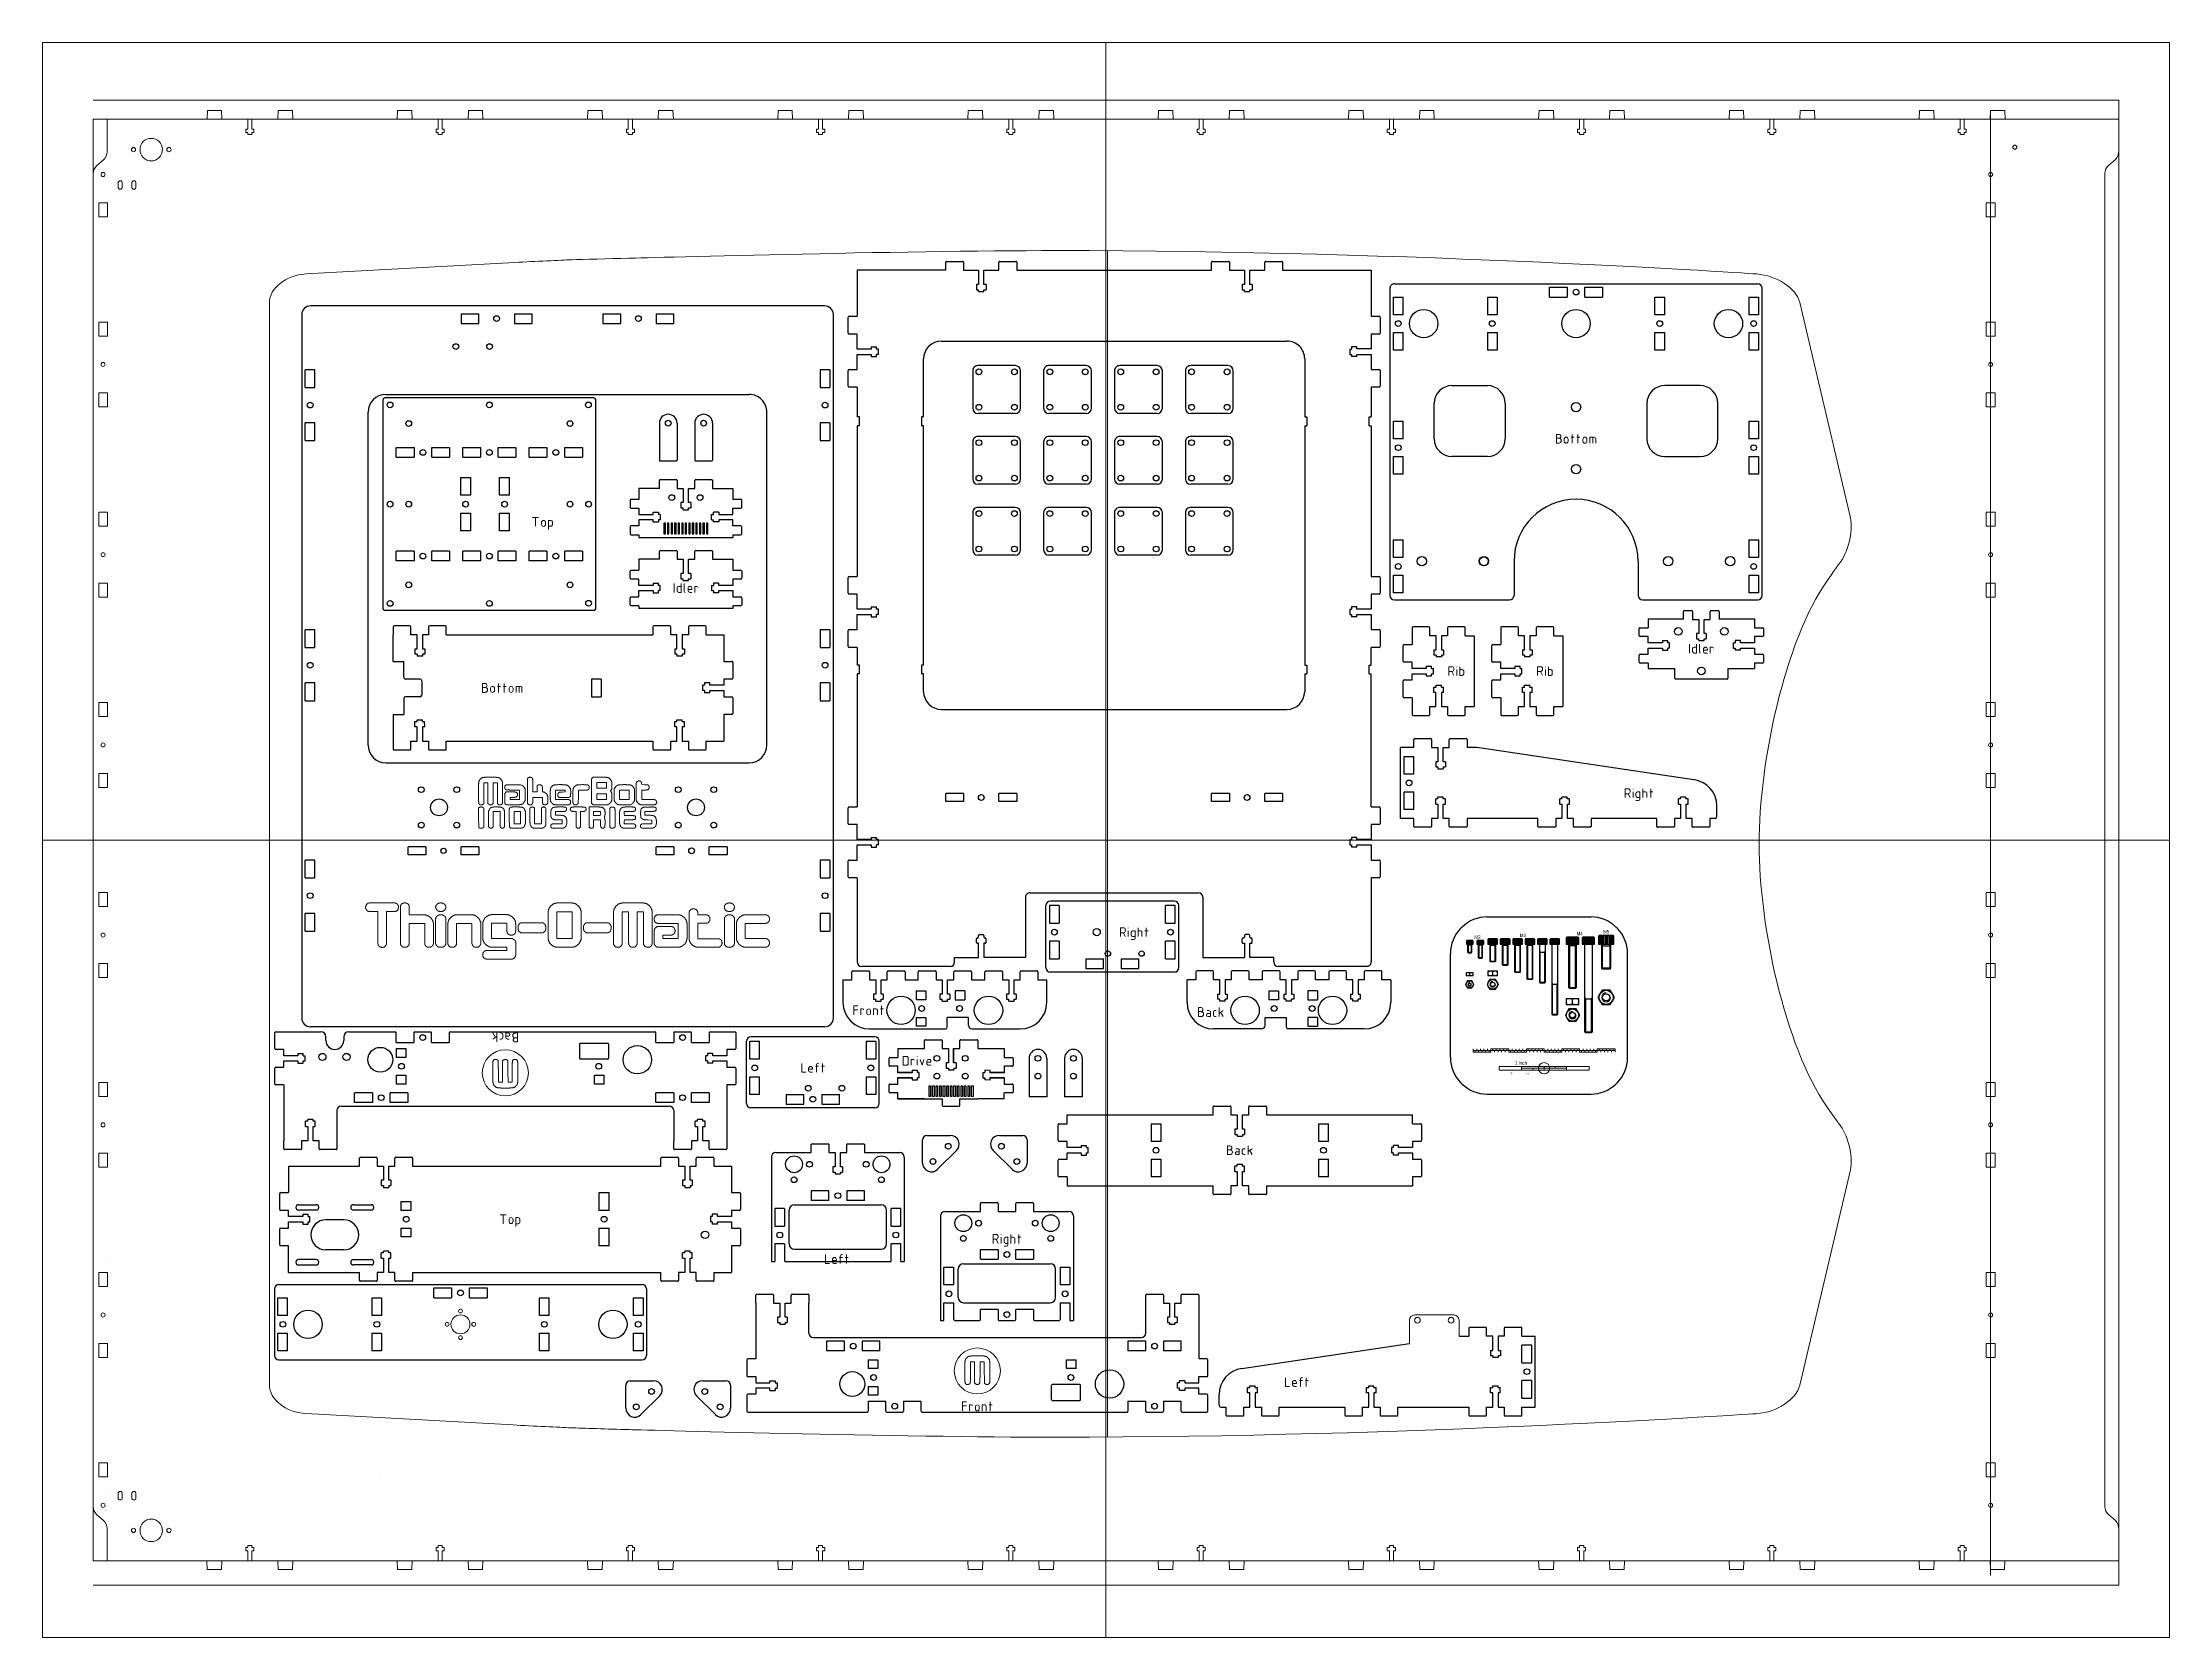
# Model space of a CAD drawing. Header units: millimetres. Extents: x 0 to 1200, y 0 to 900.
import ezdxf

# ---------------------------------------------------------------- set-up
doc = ezdxf.new("R2010")
doc.units = ezdxf.units.MM
doc.layers.get('0').update_dxf_attribs({"color": 1, "linetype": 'CONTINUOUS', "lineweight": 25, "true_color": 0xff0000})
for name, color, linetype, lineweight, true_color in [('Annotations', 5, 'CONTINUOUS', 5, 0x0000ff), ('Changes', 1, 'CONTINUOUS', 0, 0xff0000), ('Front', 1, 'CONTINUOUS', 0, 0xff0000), ('Laser Table', 3, 'CONTINUOUS', 0, 0x00ff00), ('New Front', 1, 'CONTINUOUS', 0, 0xff0000), ('Referance lines', 3, 'CONTINUOUS', 0, 0x00ff00), ('Text', 5, 'CONTINUOUS', 0, 0x0000ff)]:
    doc.layers.add(name, color=color, linetype=linetype, lineweight=lineweight, true_color=true_color)
doc.layers.add('NutsAndBolts', color=5, linetype='CONTINUOUS', true_color=0x0000ff)
doc.styles.get("Standard").update_dxf_attribs({"font": 'txt', "width": 0.75})

# ---------------------------------------------------------------- blocks, each defined once
blk = doc.blocks.new('M5x14_DIN912_f-0')
at = {"layer": 'NutsAndBolts', "color": 4, "linetype": 'CONTINUOUS', "true_color": 0x00ffff}
for p, q in [((-3.75, 5), (-4.25, 4.5)), ((-4.25, 4.5), (-4.25, 0)), ((-4.25, 0), (4.25, 0)), ((3.75, 5), (-3.75, 5)), ((-2.5, -13.5095), (-2.5, 0)), ((2.5, 0), (2.5, -13.5095)), ((4.25, 4.5), (3.75, 5)), ((4.25, 0), (4.25, 4.5)), ((-2.5, -0.849571), (2.5, -0.849571)), ((-2.0095, -14), (-2.5, -13.5095)), ((2.5, -13.5095), (-2.5, -13.5095)), ((2.0095, -14), (-2.0095, -14)), ((2.5, -13.5095), (2.0095, -14))]:
    blk.add_line(p, q, dxfattribs=at)
at = {"layer": 'NutsAndBolts', "color": 2, "linetype": 'CONTINUOUS', "true_color": 0xffff00}
for p, q in [((4.25, 4.5), (-4.25, 4.5)), ((-4.174297, 4.5), (-4.174297, 0)), ((-3.936618, 4.5), (-3.936618, 0)), ((-3.546047, 4.5), (-3.546047, 0)), ((-3.017751, 4.5), (-3.017751, 0)), ((-2.0095, -0.849571), (-2.5, 0)), ((-2.372251, 4.5), (-2.372251, 0)), ((-1.634615, 4.5), (-1.634615, 0)), ((-0.833494, 4.5), (-0.833494, 0)), ((0, 0), (0, 4.5)), ((0, 4.5), (0, 0)), ((0.833494, 0), (0.833494, 4.5)), ((1.634615, 0), (1.634615, 4.5)), ((2.5, 0), (2.0095, -0.849571)), ((2.372251, 0), (2.372251, 4.5)), ((3.017751, 0), (3.017751, 4.5)), ((3.546047, 0), (3.546047, 4.5)), ((3.936618, 0), (3.936618, 4.5)), ((4.174297, 0), (4.174297, 4.5)), ((-2.0095, -14), (-2.0095, -0.849571)), ((2.0095, -0.849571), (2.0095, -14))]:
    blk.add_line(p, q, dxfattribs=at)
blk = doc.blocks.new('M4x50_DIN912_f-0')
at = {"layer": 'NutsAndBolts', "color": 4, "linetype": 'CONTINUOUS', "true_color": 0x00ffff}
for p, q in [((-3.1, 4), (-3.5, 3.6)), ((-3.5, 3.6), (-3.5, 0)), ((-3.5, 0), (3.5, 0)), ((3.1, 4), (-3.1, 4)), ((-2, -49.5705), (-2, 0)), ((2, 0), (2, -49.5705)), ((3.5, 3.6), (3.1, 4)), ((3.5, 0), (3.5, 3.6)), ((-2, -30.743916), (2, -30.743916)), ((-1.5705, -50), (-2, -49.5705)), ((2, -49.5705), (-2, -49.5705)), ((1.5705, -50), (-1.5705, -50)), ((2, -49.5705), (1.5705, -50))]:
    blk.add_line(p, q, dxfattribs=at)
at = {"layer": 'NutsAndBolts', "color": 2, "linetype": 'CONTINUOUS', "true_color": 0xffff00}
for p, q in [((3.5, 3.6), (-3.5, 3.6)), ((-3.437656, 3.6), (-3.437656, 0)), ((-3.241921, 3.6), (-3.241921, 0)), ((-2.920274, 3.6), (-2.920274, 0)), ((-2.485207, 3.6), (-2.485207, 0)), ((-1.953618, 3.6), (-1.953618, 0)), ((-1.346154, 3.6), (-1.346154, 0)), ((-0.686406, 3.6), (-0.686406, 0)), ((0, 0), (0, 3.6)), ((0, 3.6), (0, 0)), ((0.686406, 0), (0.686406, 3.6)), ((1.346154, 0), (1.346154, 3.6)), ((1.953618, 0), (1.953618, 3.6)), ((2.485207, 0), (2.485207, 3.6)), ((2.920274, 0), (2.920274, 3.6)), ((3.241921, 0), (3.241921, 3.6)), ((3.437656, 0), (3.437656, 3.6)), ((-1.5705, -30.743916), (-2, -30)), ((-1.5705, -50), (-1.5705, -30.743916)), ((2, -30), (1.5705, -30.743916)), ((1.5705, -30.743916), (1.5705, -50))]:
    blk.add_line(p, q, dxfattribs=at)
blk = doc.blocks.new('M4x25_DIN912_f-0')
at = {"layer": 'NutsAndBolts', "color": 4, "linetype": 'CONTINUOUS', "true_color": 0x00ffff}
for p, q in [((-3.1, 4), (-3.5, 3.6)), ((-3.5, 3.6), (-3.5, 0)), ((-3.5, 0), (3.5, 0)), ((3.1, 4), (-3.1, 4)), ((-2, -24.5705), (-2, 0)), ((2, 0), (2, -24.5705)), ((3.5, 3.6), (3.1, 4)), ((3.5, 0), (3.5, 3.6)), ((-2, -0.743916), (2, -0.743916)), ((-1.5705, -25), (-2, -24.5705)), ((2, -24.5705), (-2, -24.5705)), ((1.5705, -25), (-1.5705, -25)), ((2, -24.5705), (1.5705, -25))]:
    blk.add_line(p, q, dxfattribs=at)
at = {"layer": 'NutsAndBolts', "color": 2, "linetype": 'CONTINUOUS', "true_color": 0xffff00}
for p, q in [((3.5, 3.6), (-3.5, 3.6)), ((-3.437656, 3.6), (-3.437656, 0)), ((-3.241921, 3.6), (-3.241921, 0)), ((-2.920274, 3.6), (-2.920274, 0)), ((-2.485207, 3.6), (-2.485207, 0)), ((-1.5705, -0.743916), (-2, 0)), ((-1.953618, 3.6), (-1.953618, 0)), ((-1.346154, 3.6), (-1.346154, 0)), ((-0.686406, 3.6), (-0.686406, 0)), ((0, 0), (0, 3.6)), ((0, 3.6), (0, 0)), ((0.686406, 0), (0.686406, 3.6)), ((1.346154, 0), (1.346154, 3.6)), ((2, 0), (1.5705, -0.743916)), ((1.953618, 0), (1.953618, 3.6)), ((2.485207, 0), (2.485207, 3.6)), ((2.920274, 0), (2.920274, 3.6)), ((3.241921, 0), (3.241921, 3.6)), ((3.437656, 0), (3.437656, 3.6)), ((-1.5705, -25), (-1.5705, -0.743916)), ((1.5705, -0.743916), (1.5705, -25))]:
    blk.add_line(p, q, dxfattribs=at)
blk = doc.blocks.new('M3x10_DIN912_f-0')
at = {"layer": 'NutsAndBolts', "color": 4, "linetype": 'CONTINUOUS', "true_color": 0x00ffff}
for p, q in [((-2.45, 3), (-2.75, 2.7)), ((-2.75, 2.7), (-2.75, 0)), ((-2.75, 0), (2.75, 0)), ((2.45, 3), (-2.45, 3)), ((-1.5, -9.6935), (-1.5, 0)), ((1.5, 0), (1.5, -9.6935)), ((2.75, 2.7), (2.45, 3)), ((2.75, 0), (2.75, 2.7)), ((-1.5, -0.530874), (1.5, -0.530874)), ((-1.1935, -10), (-1.5, -9.6935)), ((1.5, -9.6935), (-1.5, -9.6935)), ((1.1935, -10), (-1.1935, -10)), ((1.5, -9.6935), (1.1935, -10))]:
    blk.add_line(p, q, dxfattribs=at)
at = {"layer": 'NutsAndBolts', "color": 2, "linetype": 'CONTINUOUS', "true_color": 0xffff00}
for p, q in [((2.75, 2.7), (-2.75, 2.7)), ((-2.701015, 2.7), (-2.701015, 0)), ((-2.547223, 2.7), (-2.547223, 0)), ((-2.294501, 2.7), (-2.294501, 0)), ((-1.952663, 2.7), (-1.952663, 0)), ((-1.534986, 2.7), (-1.534986, 0)), ((-1.1935, -0.530874), (-1.5, 0)), ((-1.057692, 2.7), (-1.057692, 0)), ((-0.539319, 2.7), (-0.539319, 0)), ((0, 0), (0, 2.7)), ((0, 2.7), (0, 0)), ((0.539319, 0), (0.539319, 2.7)), ((1.057692, 0), (1.057692, 2.7)), ((1.5, 0), (1.1935, -0.530874)), ((1.534986, 0), (1.534986, 2.7)), ((1.952663, 0), (1.952663, 2.7)), ((2.294501, 0), (2.294501, 2.7)), ((2.547223, 0), (2.547223, 2.7)), ((2.701015, 0), (2.701015, 2.7)), ((-1.1935, -10), (-1.1935, -0.530874)), ((1.1935, -0.530874), (1.1935, -10))]:
    blk.add_line(p, q, dxfattribs=at)
blk = doc.blocks.new('M3x40_DIN912_f-0')
at = {"layer": 'NutsAndBolts', "color": 4, "linetype": 'CONTINUOUS', "true_color": 0x00ffff}
for p, q in [((-2.45, 3), (-2.75, 2.7)), ((-2.75, 2.7), (-2.75, 0)), ((-2.75, 0), (2.75, 0)), ((2.45, 3), (-2.45, 3)), ((-1.5, -39.6935), (-1.5, 0)), ((1.5, 0), (1.5, -39.6935)), ((2.75, 2.7), (2.45, 3)), ((2.75, 0), (2.75, 2.7)), ((-1.5, -22.530874), (1.5, -22.530874)), ((-1.1935, -40), (-1.5, -39.6935)), ((1.5, -39.6935), (-1.5, -39.6935)), ((1.1935, -40), (-1.1935, -40)), ((1.5, -39.6935), (1.1935, -40))]:
    blk.add_line(p, q, dxfattribs=at)
at = {"layer": 'NutsAndBolts', "color": 2, "linetype": 'CONTINUOUS', "true_color": 0xffff00}
for p, q in [((2.75, 2.7), (-2.75, 2.7)), ((-2.701015, 2.7), (-2.701015, 0)), ((-2.547223, 2.7), (-2.547223, 0)), ((-2.294501, 2.7), (-2.294501, 0)), ((-1.952663, 2.7), (-1.952663, 0)), ((-1.534986, 2.7), (-1.534986, 0)), ((-1.057692, 2.7), (-1.057692, 0)), ((-0.539319, 2.7), (-0.539319, 0)), ((0, 0), (0, 2.7)), ((0, 2.7), (0, 0)), ((0.539319, 0), (0.539319, 2.7)), ((1.057692, 0), (1.057692, 2.7)), ((1.534986, 0), (1.534986, 2.7)), ((1.952663, 0), (1.952663, 2.7)), ((2.294501, 0), (2.294501, 2.7)), ((2.547223, 0), (2.547223, 2.7)), ((2.701015, 0), (2.701015, 2.7)), ((-1.1935, -22.530874), (-1.5, -22)), ((-1.1935, -40), (-1.1935, -22.530874)), ((1.5, -22), (1.1935, -22.530874)), ((1.1935, -22.530874), (1.1935, -40))]:
    blk.add_line(p, q, dxfattribs=at)
blk = doc.blocks.new('M3x22_DIN912_f-0')
at = {"layer": 'NutsAndBolts', "color": 4, "linetype": 'CONTINUOUS', "true_color": 0x00ffff}
for p, q in [((-2.45, 3), (-2.75, 2.7)), ((-2.75, 2.7), (-2.75, 0)), ((-2.75, 0), (2.75, 0)), ((2.45, 3), (-2.45, 3)), ((-1.5, -21.6935), (-1.5, 0)), ((1.5, 0), (1.5, -21.6935)), ((2.75, 2.7), (2.45, 3)), ((2.75, 0), (2.75, 2.7)), ((-1.5, -4.530874), (1.5, -4.530874)), ((-1.1935, -22), (-1.5, -21.6935)), ((1.5, -21.6935), (-1.5, -21.6935)), ((1.1935, -22), (-1.1935, -22)), ((1.5, -21.6935), (1.1935, -22))]:
    blk.add_line(p, q, dxfattribs=at)
at = {"layer": 'NutsAndBolts', "color": 2, "linetype": 'CONTINUOUS', "true_color": 0xffff00}
for p, q in [((2.75, 2.7), (-2.75, 2.7)), ((-2.701015, 2.7), (-2.701015, 0)), ((-2.547223, 2.7), (-2.547223, 0)), ((-2.294501, 2.7), (-2.294501, 0)), ((-1.952663, 2.7), (-1.952663, 0)), ((-1.534986, 2.7), (-1.534986, 0)), ((-1.057692, 2.7), (-1.057692, 0)), ((-0.539319, 2.7), (-0.539319, 0)), ((0, 0), (0, 2.7)), ((0, 2.7), (0, 0)), ((0.539319, 0), (0.539319, 2.7)), ((1.057692, 0), (1.057692, 2.7)), ((1.534986, 0), (1.534986, 2.7)), ((1.952663, 0), (1.952663, 2.7)), ((2.294501, 0), (2.294501, 2.7)), ((2.547223, 0), (2.547223, 2.7)), ((2.701015, 0), (2.701015, 2.7)), ((-1.1935, -4.530874), (-1.5, -4)), ((-1.1935, -22), (-1.1935, -4.530874)), ((1.5, -4), (1.1935, -4.530874)), ((1.1935, -4.530874), (1.1935, -22))]:
    blk.add_line(p, q, dxfattribs=at)
blk = doc.blocks.new('M3x20_DIN912_f-0')
at = {"layer": 'NutsAndBolts', "color": 4, "linetype": 'CONTINUOUS', "true_color": 0x00ffff}
for p, q in [((-2.45, 3), (-2.75, 2.7)), ((-2.75, 2.7), (-2.75, 0)), ((-2.75, 0), (2.75, 0)), ((2.45, 3), (-2.45, 3)), ((-1.5, -19.6935), (-1.5, 0)), ((1.5, 0), (1.5, -19.6935)), ((2.75, 2.7), (2.45, 3)), ((2.75, 0), (2.75, 2.7)), ((-1.5, -0.530874), (1.5, -0.530874)), ((-1.1935, -20), (-1.5, -19.6935)), ((1.5, -19.6935), (-1.5, -19.6935)), ((1.1935, -20), (-1.1935, -20)), ((1.5, -19.6935), (1.1935, -20))]:
    blk.add_line(p, q, dxfattribs=at)
at = {"layer": 'NutsAndBolts', "color": 2, "linetype": 'CONTINUOUS', "true_color": 0xffff00}
for p, q in [((2.75, 2.7), (-2.75, 2.7)), ((-2.701015, 2.7), (-2.701015, 0)), ((-2.547223, 2.7), (-2.547223, 0)), ((-2.294501, 2.7), (-2.294501, 0)), ((-1.952663, 2.7), (-1.952663, 0)), ((-1.534986, 2.7), (-1.534986, 0)), ((-1.1935, -0.530874), (-1.5, 0)), ((-1.057692, 2.7), (-1.057692, 0)), ((-0.539319, 2.7), (-0.539319, 0)), ((0, 0), (0, 2.7)), ((0, 2.7), (0, 0)), ((0.539319, 0), (0.539319, 2.7)), ((1.057692, 0), (1.057692, 2.7)), ((1.5, 0), (1.1935, -0.530874)), ((1.534986, 0), (1.534986, 2.7)), ((1.952663, 0), (1.952663, 2.7)), ((2.294501, 0), (2.294501, 2.7)), ((2.547223, 0), (2.547223, 2.7)), ((2.701015, 0), (2.701015, 2.7)), ((-1.1935, -20), (-1.1935, -0.530874)), ((1.1935, -0.530874), (1.1935, -20))]:
    blk.add_line(p, q, dxfattribs=at)
blk = doc.blocks.new('M3x16_DIN912_f-0')
at = {"layer": 'NutsAndBolts', "color": 4, "linetype": 'CONTINUOUS', "true_color": 0x00ffff}
for p, q in [((-2.45, 3), (-2.75, 2.7)), ((-2.75, 2.7), (-2.75, 0)), ((-2.75, 0), (2.75, 0)), ((2.45, 3), (-2.45, 3)), ((-1.5, -15.6935), (-1.5, 0)), ((1.5, 0), (1.5, -15.6935)), ((2.75, 2.7), (2.45, 3)), ((2.75, 0), (2.75, 2.7)), ((-1.5, -0.530874), (1.5, -0.530874)), ((-1.1935, -16), (-1.5, -15.6935)), ((1.5, -15.6935), (-1.5, -15.6935)), ((1.1935, -16), (-1.1935, -16)), ((1.5, -15.6935), (1.1935, -16))]:
    blk.add_line(p, q, dxfattribs=at)
at = {"layer": 'NutsAndBolts', "color": 2, "linetype": 'CONTINUOUS', "true_color": 0xffff00}
for p, q in [((2.75, 2.7), (-2.75, 2.7)), ((-2.701015, 2.7), (-2.701015, 0)), ((-2.547223, 2.7), (-2.547223, 0)), ((-2.294501, 2.7), (-2.294501, 0)), ((-1.952663, 2.7), (-1.952663, 0)), ((-1.534986, 2.7), (-1.534986, 0)), ((-1.1935, -0.530874), (-1.5, 0)), ((-1.057692, 2.7), (-1.057692, 0)), ((-0.539319, 2.7), (-0.539319, 0)), ((0, 0), (0, 2.7)), ((0, 2.7), (0, 0)), ((0.539319, 0), (0.539319, 2.7)), ((1.057692, 0), (1.057692, 2.7)), ((1.5, 0), (1.1935, -0.530874)), ((1.534986, 0), (1.534986, 2.7)), ((1.952663, 0), (1.952663, 2.7)), ((2.294501, 0), (2.294501, 2.7)), ((2.547223, 0), (2.547223, 2.7)), ((2.701015, 0), (2.701015, 2.7)), ((-1.1935, -16), (-1.1935, -0.530874)), ((1.1935, -0.530874), (1.1935, -16))]:
    blk.add_line(p, q, dxfattribs=at)
blk = doc.blocks.new('M3x12_DIN912_f-0')
at = {"layer": 'NutsAndBolts', "color": 4, "linetype": 'CONTINUOUS', "true_color": 0x00ffff}
for p, q in [((-2.45, 3), (-2.75, 2.7)), ((-2.75, 2.7), (-2.75, 0)), ((-2.75, 0), (2.75, 0)), ((2.45, 3), (-2.45, 3)), ((-1.5, -11.6935), (-1.5, 0)), ((1.5, 0), (1.5, -11.6935)), ((2.75, 2.7), (2.45, 3)), ((2.75, 0), (2.75, 2.7)), ((-1.5, -0.530874), (1.5, -0.530874)), ((-1.1935, -12), (-1.5, -11.6935)), ((1.5, -11.6935), (-1.5, -11.6935)), ((1.1935, -12), (-1.1935, -12)), ((1.5, -11.6935), (1.1935, -12))]:
    blk.add_line(p, q, dxfattribs=at)
at = {"layer": 'NutsAndBolts', "color": 2, "linetype": 'CONTINUOUS', "true_color": 0xffff00}
for p, q in [((2.75, 2.7), (-2.75, 2.7)), ((-2.701015, 2.7), (-2.701015, 0)), ((-2.547223, 2.7), (-2.547223, 0)), ((-2.294501, 2.7), (-2.294501, 0)), ((-1.952663, 2.7), (-1.952663, 0)), ((-1.534986, 2.7), (-1.534986, 0)), ((-1.1935, -0.530874), (-1.5, 0)), ((-1.057692, 2.7), (-1.057692, 0)), ((-0.539319, 2.7), (-0.539319, 0)), ((0, 0), (0, 2.7)), ((0, 2.7), (0, 0)), ((0.539319, 0), (0.539319, 2.7)), ((1.057692, 0), (1.057692, 2.7)), ((1.5, 0), (1.1935, -0.530874)), ((1.534986, 0), (1.534986, 2.7)), ((1.952663, 0), (1.952663, 2.7)), ((2.294501, 0), (2.294501, 2.7)), ((2.547223, 0), (2.547223, 2.7)), ((2.701015, 0), (2.701015, 2.7)), ((-1.1935, -12), (-1.1935, -0.530874)), ((1.1935, -0.530874), (1.1935, -12))]:
    blk.add_line(p, q, dxfattribs=at)
blk = doc.blocks.new('M2x8_DIN912_f-0')
at = {"layer": 'NutsAndBolts', "color": 4, "linetype": 'CONTINUOUS', "true_color": 0x00ffff}
for p, q in [((-1.7, 2), (-1.9, 1.8)), ((-1.9, 1.8), (-1.9, 0)), ((-1.9, 0), (1.9, 0)), ((1.7, 2), (-1.7, 2)), ((-1, -7.7545), (-1, 0)), ((1, 0), (1, -7.7545)), ((1.9, 1.8), (1.7, 2)), ((1.9, 0), (1.9, 1.8)), ((-1, -0.425218), (1, -0.425218)), ((-0.7545, -8), (-1, -7.7545)), ((1, -7.7545), (-1, -7.7545)), ((0.7545, -8), (-0.7545, -8)), ((1, -7.7545), (0.7545, -8))]:
    blk.add_line(p, q, dxfattribs=at)
at = {"layer": 'NutsAndBolts', "color": 2, "linetype": 'CONTINUOUS', "true_color": 0xffff00}
for p, q in [((1.9, 1.8), (-1.9, 1.8)), ((-1.866156, 1.8), (-1.866156, 0)), ((-1.7599, 1.8), (-1.7599, 0)), ((-1.585291, 1.8), (-1.585291, 0)), ((-1.349112, 1.8), (-1.349112, 0)), ((-1.060536, 1.8), (-1.060536, 0)), ((-0.7545, -0.425218), (-1, 0)), ((-0.730769, 1.8), (-0.730769, 0)), ((-0.372621, 1.8), (-0.372621, 0)), ((0, 0), (0, 1.8)), ((0, 1.8), (0, 0)), ((0.372621, 0), (0.372621, 1.8)), ((0.730769, 0), (0.730769, 1.8)), ((1, 0), (0.7545, -0.425218)), ((1.060536, 0), (1.060536, 1.8)), ((1.349112, 0), (1.349112, 1.8)), ((1.585291, 0), (1.585291, 1.8)), ((1.7599, 0), (1.7599, 1.8)), ((1.866156, 0), (1.866156, 1.8)), ((-0.7545, -8), (-0.7545, -0.425218)), ((0.7545, -0.425218), (0.7545, -8))]:
    blk.add_line(p, q, dxfattribs=at)
blk = doc.blocks.new('M2x5_DIN912_f-0')
at = {"layer": 'NutsAndBolts', "color": 4, "linetype": 'CONTINUOUS', "true_color": 0x00ffff}
for p, q in [((-1.7, 2), (-1.9, 1.8)), ((-1.9, 1.8), (-1.9, 0)), ((-1.9, 0), (1.9, 0)), ((1.7, 2), (-1.7, 2)), ((-1, -4.7545), (-1, 0)), ((1, 0), (1, -4.7545)), ((1.9, 1.8), (1.7, 2)), ((1.9, 0), (1.9, 1.8)), ((-1, -0.425218), (1, -0.425218)), ((-0.7545, -5), (-1, -4.7545)), ((1, -4.7545), (-1, -4.7545)), ((0.7545, -5), (-0.7545, -5)), ((1, -4.7545), (0.7545, -5))]:
    blk.add_line(p, q, dxfattribs=at)
at = {"layer": 'NutsAndBolts', "color": 2, "linetype": 'CONTINUOUS', "true_color": 0xffff00}
for p, q in [((1.9, 1.8), (-1.9, 1.8)), ((-1.866156, 1.8), (-1.866156, 0)), ((-1.7599, 1.8), (-1.7599, 0)), ((-1.585291, 1.8), (-1.585291, 0)), ((-1.349112, 1.8), (-1.349112, 0)), ((-1.060536, 1.8), (-1.060536, 0)), ((-0.7545, -0.425218), (-1, 0)), ((-0.730769, 1.8), (-0.730769, 0)), ((-0.372621, 1.8), (-0.372621, 0)), ((0, 0), (0, 1.8)), ((0, 1.8), (0, 0)), ((0.372621, 0), (0.372621, 1.8)), ((0.730769, 0), (0.730769, 1.8)), ((1, 0), (0.7545, -0.425218)), ((1.060536, 0), (1.060536, 1.8)), ((1.349112, 0), (1.349112, 1.8)), ((1.585291, 0), (1.585291, 1.8)), ((1.7599, 0), (1.7599, 1.8)), ((1.866156, 0), (1.866156, 1.8)), ((-0.7545, -5), (-0.7545, -0.425218)), ((0.7545, -0.425218), (0.7545, -5))]:
    blk.add_line(p, q, dxfattribs=at)
blk = doc.blocks.new('M4_DIN934_t-0')
at = {"layer": 'NutsAndBolts', "color": 4, "linetype": 'CONTINUOUS', "true_color": 0x00ffff}
for p, q in [((-2.020726, 3.5), (-4.041452, 0)), ((-4.041452, 0), (-2.020726, -3.5)), ((2.020726, 3.5), (-2.020726, 3.5)), ((4.041452, 0), (2.020726, 3.5)), ((2.020726, -3.5), (4.041452, 0)), ((-2.020726, -3.5), (2.020726, -3.5))]:
    blk.add_line(p, q, dxfattribs=at)
for radius in [3.5, 1.5705]:
    blk.add_circle((0, 0), radius, dxfattribs=at)
at = {"layer": 'NutsAndBolts', "color": 2, "linetype": 'CONTINUOUS', "true_color": 0xffff00}
blk.add_arc((0, 0), 2, 90, 0, dxfattribs=at)
blk = doc.blocks.new('M4_DIN934_l-0')
at = {"layer": 'NutsAndBolts', "color": 4, "linetype": 'CONTINUOUS', "true_color": 0x00ffff}
for p, q in [((3.5, 3.2), (-3.5, 3.2)), ((-3.5, 3.2), (-3.5, 0)), ((-3.5, 0), (3.5, 0)), ((0, 0.403126), (0, 2.796874)), ((3.5, 0), (3.5, 3.2))]:
    blk.add_line(p, q, dxfattribs=at)
for centre, start, end in [((-1.75, -0.8), 64.05552, 115.94448), ((-1.75, 4), 244.05552, 295.94448), ((1.75, -0.8), 64.05552, 115.94448), ((1.75, 4), 244.05552, 295.94448)]:
    blk.add_arc(centre, 4, start, end, dxfattribs=at)
blk = doc.blocks.new('M5_DIN934_t-0')
at = {"color": 4, "linetype": 'CONTINUOUS', "true_color": 0x00ffff}
for p, q in [((-2.309401, 4), (-4.618802, 0)), ((-4.618802, 0), (-2.309401, -4)), ((2.309401, 4), (-2.309401, 4)), ((4.618802, 0), (2.309401, 4)), ((2.309401, -4), (4.618802, 0)), ((-2.309401, -4), (2.309401, -4))]:
    blk.add_line(p, q, dxfattribs=at)
for radius in [4, 2.0095]:
    blk.add_circle((0, 0), radius, dxfattribs=at)
at = {"color": 2, "linetype": 'CONTINUOUS', "true_color": 0xffff00}
blk.add_arc((0, 0), 2.5, 90, 0, dxfattribs=at)
blk = doc.blocks.new('M2_DIN934_t-0')
at = {"layer": 'NutsAndBolts', "color": 4, "linetype": 'CONTINUOUS', "true_color": 0x00ffff}
for p, q in [((-1.154701, 2), (-2.309401, 0)), ((-2.309401, 0), (-1.154701, -2)), ((1.154701, 2), (-1.154701, 2)), ((2.309401, 0), (1.154701, 2)), ((1.154701, -2), (2.309401, 0)), ((-1.154701, -2), (1.154701, -2))]:
    blk.add_line(p, q, dxfattribs=at)
for radius in [2, 0.7545]:
    blk.add_circle((0, 0), radius, dxfattribs=at)
at = {"layer": 'NutsAndBolts', "color": 2, "linetype": 'CONTINUOUS', "true_color": 0xffff00}
blk.add_arc((0, 0), 1, 90, 0, dxfattribs=at)
blk = doc.blocks.new('M2_DIN934_l-0')
at = {"layer": 'NutsAndBolts', "color": 4, "linetype": 'CONTINUOUS', "true_color": 0x00ffff}
for p, q in [((2, 1.6), (-2, 1.6)), ((-2, 1.6), (-2, 0)), ((-2, 0), (2, 0)), ((0, 0.267949), (0, 1.332051)), ((2, 0), (2, 1.6))]:
    blk.add_line(p, q, dxfattribs=at)
for centre, start, end in [((-1, -0.4), 60, 120), ((-1, 2), 240, 300), ((1, -0.4), 60, 120), ((1, 2), 240, 300)]:
    blk.add_arc(centre, 2, start, end, dxfattribs=at)
blk = doc.blocks.new('M3_DIN934_t-0')
at = {"layer": 'NutsAndBolts', "color": 4, "linetype": 'CONTINUOUS', "true_color": 0x00ffff}
for p, q in [((-1.587713, 2.75), (-3.175426, 0)), ((-3.175426, 0), (-1.587713, -2.75)), ((1.587713, 2.75), (-1.587713, 2.75)), ((3.175426, 0), (1.587713, 2.75)), ((1.587713, -2.75), (3.175426, 0)), ((-1.587713, -2.75), (1.587713, -2.75))]:
    blk.add_line(p, q, dxfattribs=at)
for radius in [2.75, 1.1935]:
    blk.add_circle((0, 0), radius, dxfattribs=at)
at = {"layer": 'NutsAndBolts', "color": 2, "linetype": 'CONTINUOUS', "true_color": 0xffff00}
blk.add_arc((0, 0), 1.5, 90, 0, dxfattribs=at)
blk = doc.blocks.new('M3_DIN934_l-0')
at = {"layer": 'NutsAndBolts', "color": 4, "linetype": 'CONTINUOUS', "true_color": 0x00ffff}
for p, q in [((2.75, 2.4), (-2.75, 2.4)), ((-2.75, 2.4), (-2.75, 0)), ((-2.75, 0), (2.75, 0)), ((0, 0.333659), (0, 2.066341)), ((2.75, 0), (2.75, 2.4))]:
    blk.add_line(p, q, dxfattribs=at)
for centre, start, end in [((-1.375, -0.6), 62.720387, 117.279613), ((-1.375, 3), 242.720387, 297.279613), ((1.375, -0.6), 62.720387, 117.279613), ((1.375, 3), 242.720387, 297.279613)]:
    blk.add_arc(centre, 3, start, end, dxfattribs=at)

msp = doc.modelspace()

# ---------------------------------------------------------------- linework, layer by layer
for p, q in [((459.6, 771.5), (459.6, 745.5)), ((509.6, 771.5), (459.6, 771.5)), ((509.6, 771.5), (509.6, 776)), ((510.1, 776.5), (519.1, 776.5)), ((519.6, 776), (519.6, 771.5)), ((519.6, 771.5), (528.1, 771.5)), ((528.1, 771.5), (528.1, 763.5)), ((531.1, 771.5), (539.6, 771.5)), ((531.1, 763.5), (531.1, 771.5)), ((539.6, 771.5), (539.6, 776)), ((540.1, 776.5), (549.1, 776.5)), ((549.6, 776), (549.6, 771.5)), ((549.6, 771.5), (659.6, 771.5)), ((659.6, 771.5), (659.6, 776)), ((660.1, 776.5), (669.1, 776.5)), ((669.6, 776), (669.6, 771.5)), ((669.6, 771.5), (678.1, 771.5)), ((678.1, 771.5), (678.1, 763.5)), ((681.1, 771.5), (689.6, 771.5)), ((681.1, 763.5), (681.1, 771.5)), ((689.6, 771.5), (689.6, 776)), ((690.1, 776.5), (699.1, 776.5)), ((699.6, 776), (699.6, 771.5)), ((699.6, 771.5), (749.6, 771.5)), ((714.6, 771.5), (716.9, 771.5)), ((749.6, 771.5), (749.6, 745.5)), ((526.9, 763.5), (526.9, 760.5)), ((528.1, 763.5), (526.9, 763.5)), ((526.9, 760.5), (528.1, 760.5)), ((528.1, 759.5), (528.1, 760.5)), ((528.1, 759.5), (531.1, 759.5)), ((532.4, 763.5), (531.1, 763.5)), ((531.1, 760.5), (532.4, 760.5)), ((531.1, 759.5), (531.1, 760.5)), ((532.4, 763.5), (532.4, 760.5)), ((676.9, 763.5), (676.9, 760.5)), ((678.1, 763.5), (676.9, 763.5)), ((676.9, 760.5), (678.1, 760.5)), ((678.1, 759.5), (678.1, 760.5)), ((678.1, 759.5), (681.1, 759.5)), ((682.4, 763.5), (681.1, 763.5)), ((681.1, 760.5), (682.4, 760.5)), ((681.1, 759.5), (681.1, 760.5)), ((682.4, 763.5), (682.4, 760.5)), ((760.2, 761.4), (760.2, 588)), ((762.2, 756.4), (767.7, 756.4)), ((762.2, 746.4), (762.2, 756.4)), ((762.7, 763.9), (967.7, 763.9)), ((767.7, 746.4), (767.7, 756.4)), ((815.2, 756.4), (815.2, 746.4)), ((815.2, 756.4), (820.7, 756.4)), ((820.7, 756.4), (820.7, 746.4)), ((850.2, 756.4), (850.2, 761.9)), ((850.2, 761.9), (860.2, 761.9)), ((850.2, 756.4), (860.2, 756.4)), ((860.2, 761.9), (860.2, 756.4)), ((870.2, 756.4), (870.2, 761.9)), ((870.2, 761.9), (880.2, 761.9)), ((870.2, 756.4), (880.2, 756.4)), ((880.2, 761.9), (880.2, 756.4)), ((909.7, 756.4), (915.2, 756.4)), ((909.7, 746.4), (909.7, 756.4)), ((915.2, 746.4), (915.2, 756.4)), ((962.7, 756.4), (962.7, 746.4)), ((962.7, 756.4), (968.2, 756.4)), ((968.2, 756.4), (968.2, 746.4)), ((970.2, 588), (970.2, 761.4)), ((146.2, 746.4), (146.2, 349.6)), ((441.2, 751.4), (151.2, 751.4)), ((236.2, 746.9), (236.2, 741.4)), ((236.2, 746.9), (246.2, 746.9)), ((246.2, 741.4), (246.2, 746.9)), ((266.2, 746.9), (266.2, 741.4)), ((266.2, 746.9), (276.2, 746.9)), ((276.2, 741.4), (276.2, 746.9)), ((316.2, 746.9), (316.2, 741.4)), ((316.2, 746.9), (326.2, 746.9)), ((326.2, 741.4), (326.2, 746.9)), ((346.2, 746.9), (346.2, 741.4)), ((346.2, 746.9), (356.2, 746.9)), ((356.2, 741.4), (356.2, 746.9)), ((446.2, 349.6), (446.2, 746.4)), ((454.6, 736), (454.6, 745)), ((455.1, 745.5), (459.6, 745.5)), ((749.6, 745.5), (754.1, 745.5)), ((754.6, 745), (754.6, 736)), ((767.7, 746.4), (762.2, 746.4)), ((820.7, 746.4), (815.2, 746.4)), ((915.2, 746.4), (909.7, 746.4)), ((968.2, 746.4), (962.7, 746.4)), ((236.2, 741.4), (246.2, 741.4)), ((266.2, 741.4), (276.2, 741.4)), ((316.2, 741.4), (326.2, 741.4)), ((346.2, 741.4), (356.2, 741.4)), ((459.6, 735.5), (455.1, 735.5)), ((459.6, 727), (459.6, 735.5)), ((754.1, 735.5), (749.6, 735.5)), ((749.6, 735.5), (749.6, 727.1)), ((762.2, 736.4), (767.7, 736.4)), ((762.2, 726.4), (762.2, 736.4)), ((767.7, 726.4), (767.7, 736.4)), ((815.2, 736.4), (815.2, 726.4)), ((815.2, 736.4), (820.7, 736.4)), ((820.7, 736.4), (820.7, 726.4)), ((909.7, 736.4), (915.2, 736.4)), ((909.7, 726.4), (909.7, 736.4)), ((915.2, 726.4), (915.2, 736.4)), ((962.7, 736.4), (962.7, 726.4)), ((962.7, 736.4), (968.2, 736.4)), ((968.2, 736.4), (968.2, 726.4)), ((467.6, 727), (459.6, 727)), ((459.6, 715.5), (459.6, 724)), ((459.6, 724), (467.6, 724)), ((467.6, 728.3), (470.6, 728.3)), ((467.6, 728.3), (467.6, 727)), ((467.6, 724), (467.6, 722.8)), ((467.6, 722.8), (470.6, 722.8)), ((470.6, 727), (470.6, 728.3)), ((471.6, 727), (470.6, 727)), ((470.6, 722.8), (470.6, 724)), ((471.6, 724), (470.6, 724)), ((471.6, 724), (471.6, 727)), ((497.1, 688.7), (497.1, 721.5)), ((507.1, 731.5), (702.1, 731.5)), ((712.1, 721.5), (712.1, 688.7)), ((737.6, 727), (738.6, 727)), ((737.6, 727), (737.6, 724)), ((737.6, 724), (738.6, 724)), ((741.6, 728.3), (738.6, 728.3)), ((738.6, 728.3), (738.6, 727)), ((738.6, 724), (738.6, 722.8)), ((741.6, 722.8), (738.6, 722.8)), ((741.6, 727.1), (741.6, 728.3)), ((749.6, 727.1), (741.6, 727.1)), ((741.6, 722.8), (741.6, 724)), ((741.6, 724), (749.6, 724)), ((749.6, 724), (749.6, 715.5)), ((767.7, 726.4), (762.2, 726.4)), ((820.7, 726.4), (815.2, 726.4)), ((915.2, 726.4), (909.7, 726.4)), ((968.2, 726.4), (962.7, 726.4)), ((153.7, 715.4), (148.2, 715.4)), ((148.2, 705.4), (148.2, 715.4)), ((153.7, 705.4), (153.7, 715.4)), ((438.7, 715.4), (438.7, 705.4)), ((444.2, 715.4), (438.7, 715.4)), ((444.2, 715.4), (444.2, 705.4)), ((454.6, 706), (454.6, 715)), ((455.1, 715.5), (459.6, 715.5)), ((524.8, 714.7), (524.8, 693.7)), ((548.8, 717.7), (527.8, 717.7)), ((551.8, 693.7), (551.8, 714.7)), ((564.8, 714.7), (564.8, 693.7)), ((588.8, 717.7), (567.8, 717.7)), ((591.8, 693.7), (591.8, 714.7)), ((604.8, 714.7), (604.8, 693.7)), ((628.8, 717.7), (607.8, 717.7)), ((631.8, 693.7), (631.8, 714.7)), ((644.8, 714.7), (644.8, 693.7)), ((668.8, 717.7), (647.8, 717.7)), ((671.8, 693.7), (671.8, 714.7)), ((749.6, 715.5), (754.1, 715.5)), ((754.6, 715), (754.6, 706)), ((148.2, 705.4), (153.7, 705.4)), ((192.1, 580.5), (192.1, 698.5)), ((311.1, 699.5), (193.1, 699.5)), ((193.7, 701.4), (398.7, 701.4)), ((312.1, 580.5), (312.1, 698.5)), ((438.7, 705.4), (444.2, 705.4)), ((459.6, 705.5), (455.1, 705.5)), ((459.6, 705.5), (459.6, 688.7)), ((754.1, 705.5), (749.6, 705.5)), ((749.6, 705.5), (749.6, 688.7)), ((785.2, 676.4), (785.2, 696.4)), ((795.2, 706.4), (815.2, 706.4)), ((825.2, 696.4), (825.2, 676.4)), ((905.2, 696.4), (905.2, 676.4)), ((935.2, 706.4), (915.2, 706.4)), ((945.2, 676.4), (945.2, 696.4)), ((153.7, 685.4), (148.2, 685.4)), ((148.2, 675.4), (148.2, 685.4)), ((153.7, 675.4), (153.7, 685.4)), ((183.7, 503.6), (183.7, 691.4)), ((348, 685.2), (348, 664.4)), ((358, 685.2), (358, 664.4)), ((368, 685.2), (368, 664.4)), ((378, 685.2), (378, 664.4)), ((408.7, 503.6), (408.7, 691.4)), ((438.7, 685.4), (438.7, 675.4)), ((444.2, 685.4), (438.7, 685.4)), ((444.2, 685.4), (444.2, 675.4)), ((460.9, 688.7), (459.6, 688.7)), ((460.9, 683.7), (460.9, 688.7)), ((497.1, 688.7), (495.9, 688.7)), ((495.9, 688.7), (495.9, 683.7)), ((548.8, 690.7), (527.8, 690.7)), ((588.8, 690.7), (567.8, 690.7)), ((628.8, 690.7), (607.8, 690.7)), ((668.8, 690.7), (647.8, 690.7)), ((712.1, 688.7), (713.4, 688.7)), ((713.4, 688.7), (713.4, 683.7)), ((748.4, 683.7), (748.4, 688.7)), ((748.4, 688.7), (749.6, 688.7)), ((762.2, 686.4), (767.7, 686.4)), ((762.2, 676.4), (762.2, 686.4)), ((767.7, 676.4), (767.7, 686.4)), ((962.7, 686.4), (962.7, 676.4)), ((962.7, 686.4), (968.2, 686.4)), ((968.2, 686.4), (968.2, 676.4)), ((148.2, 675.4), (153.7, 675.4)), ((438.7, 675.4), (444.2, 675.4)), ((460.9, 683.7), (459.6, 683.7)), ((459.6, 683.7), (459.6, 598.7)), ((497.1, 683.7), (495.9, 683.7)), ((497.1, 548.7), (497.1, 683.7)), ((524.8, 674.7), (524.8, 653.7)), ((548.8, 677.7), (527.8, 677.7)), ((551.8, 653.7), (551.8, 674.7)), ((564.8, 674.7), (564.8, 653.7)), ((588.8, 677.7), (567.8, 677.7)), ((591.8, 653.7), (591.8, 674.7)), ((604.8, 674.7), (604.8, 653.7)), ((628.8, 677.7), (607.8, 677.7)), ((631.8, 653.7), (631.8, 674.7)), ((644.8, 674.7), (644.8, 653.7)), ((668.8, 677.7), (647.8, 677.7)), ((671.8, 653.7), (671.8, 674.7)), ((712.1, 683.7), (713.4, 683.7)), ((712.1, 683.7), (712.1, 548.7)), ((748.4, 683.7), (749.6, 683.7)), ((749.6, 683.7), (749.6, 598.7)), ((767.7, 676.4), (762.2, 676.4)), ((968.2, 676.4), (962.7, 676.4)), ((199.6, 666), (199.6, 671.5)), ((199.6, 671.5), (209.6, 671.5)), ((199.6, 666), (209.6, 666)), ((209.6, 671.5), (209.6, 666)), ((219.6, 666), (219.6, 671.5)), ((219.6, 671.5), (229.6, 671.5)), ((219.6, 666), (229.6, 666)), ((229.6, 671.5), (229.6, 666)), ((237.1, 666), (237.1, 671.5)), ((237.1, 671.5), (247.1, 671.5)), ((237.1, 666), (247.1, 666)), ((247.1, 671.5), (247.1, 666)), ((257.1, 666), (257.1, 671.5)), ((257.1, 671.5), (267.1, 671.5)), ((257.1, 666), (267.1, 666)), ((267.1, 671.5), (267.1, 666)), ((274.6, 666), (274.6, 671.5)), ((274.6, 671.5), (284.6, 671.5)), ((274.6, 666), (284.6, 666)), ((284.6, 671.5), (284.6, 666)), ((294.6, 666), (294.6, 671.5)), ((294.6, 671.5), (304.6, 671.5)), ((294.6, 666), (304.6, 666)), ((304.6, 671.5), (304.6, 666)), ((348.5, 663.9), (357.5, 663.9)), ((368.5, 663.9), (377.5, 663.9)), ((762.2, 666.4), (767.7, 666.4)), ((762.2, 656.4), (762.2, 666.4)), ((767.7, 656.4), (767.7, 666.4)), ((815.2, 666.4), (795.2, 666.4)), ((915.2, 666.4), (935.2, 666.4)), ((962.7, 666.4), (962.7, 656.4)), ((962.7, 666.4), (968.2, 666.4)), ((968.2, 666.4), (968.2, 656.4)), ((235.9, 654.5), (235.9, 644.5)), ((235.9, 654.5), (241.4, 654.5)), ((241.4, 654.5), (241.4, 644.5)), ((257.9, 654.5), (263.4, 654.5)), ((257.9, 644.5), (257.9, 654.5)), ((263.4, 644.5), (263.4, 654.5)), ((348, 648.4), (336.5, 648.4)), ((336.5, 648.4), (336.5, 642.2)), ((348, 648.4), (348, 652.9)), ((348.5, 653.4), (357.5, 653.4)), ((358, 652.9), (358, 648.4)), ((358, 648.4), (361.5, 648.4)), ((361.5, 648.4), (361.5, 640.4)), ((364.5, 648.4), (368, 648.4)), ((364.5, 640.4), (364.5, 648.4)), ((368, 648.4), (368, 652.9)), ((368.5, 653.4), (377.5, 653.4)), ((378, 652.9), (378, 648.4)), ((378, 648.4), (389.5, 648.4)), ((389.5, 648.4), (389.5, 642.2)), ((548.8, 650.7), (527.8, 650.7)), ((588.8, 650.7), (567.8, 650.7)), ((628.8, 650.7), (607.8, 650.7)), ((668.8, 650.7), (647.8, 650.7)), ((767.7, 656.4), (762.2, 656.4)), ((968.2, 656.4), (962.7, 656.4)), ((241.4, 644.5), (235.9, 644.5)), ((263.4, 644.5), (257.9, 644.5)), ((331.5, 641.7), (331.5, 637.7)), ((336.5, 642.2), (332, 642.2)), ((332, 637.2), (336.5, 637.2)), ((336.5, 637.2), (336.5, 633.7)), ((360.2, 640.4), (360.2, 637.4)), ((361.5, 640.4), (360.2, 640.4)), ((360.2, 637.4), (361.5, 637.4)), ((361.5, 636.4), (361.5, 637.4)), ((361.5, 636.9), (361.5, 636.9)), ((361.5, 636.4), (364.5, 636.4)), ((365.7, 640.4), (364.5, 640.4)), ((364.5, 637.4), (365.7, 637.4)), ((364.5, 636.4), (364.5, 637.4)), ((364.5, 636.9), (364.5, 636.9)), ((365.7, 640.4), (365.7, 637.4)), ((394, 642.2), (389.5, 642.2)), ((389.5, 637.2), (394, 637.2)), ((389.5, 633.7), (389.5, 637.2)), ((394.5, 637.7), (394.5, 641.7)), ((548.8, 637.7), (527.8, 637.7)), ((588.8, 637.7), (567.8, 637.7)), ((628.8, 637.7), (607.8, 637.7)), ((668.8, 637.7), (647.8, 637.7)), ((235.9, 634.5), (235.9, 624.5)), ((235.9, 634.5), (241.4, 634.5)), ((241.4, 624.5), (235.9, 624.5)), ((241.4, 634.5), (241.4, 624.5)), ((257.9, 634.5), (263.4, 634.5)), ((257.9, 624.5), (257.9, 634.5)), ((263.4, 624.5), (257.9, 624.5)), ((263.4, 624.5), (263.4, 634.5)), ((331.5, 626.7), (331.5, 622.7)), ((336.5, 627.2), (332, 627.2)), ((336.5, 633.7), (344.5, 633.7)), ((336.5, 630.7), (336.5, 627.2)), ((344.5, 630.7), (336.5, 630.7)), ((344.5, 635), (347.5, 635)), ((344.5, 633.7), (344.5, 635)), ((344.5, 629.5), (344.5, 630.7)), ((344.5, 629.5), (347.5, 629.5)), ((347.5, 635), (347.5, 633.7)), ((348.5, 633.7), (347.5, 633.7)), ((347.5, 630.7), (347.5, 629.5)), ((348.5, 630.7), (347.5, 630.7)), ((348, 633.7), (348, 633.7)), ((348, 630.7), (348, 630.7)), ((348.5, 633.7), (348.5, 630.7)), ((351.4, 628.7), (350.6, 628.7)), ((350.6, 628.7), (350.6, 622.7)), ((351.4, 622.7), (351.4, 628.7)), ((353.4, 628.7), (352.6, 628.7)), ((352.6, 628.7), (352.6, 622.7)), ((353.4, 622.7), (353.4, 628.7)), ((355.4, 628.7), (354.6, 628.7)), ((354.6, 628.7), (354.6, 622.7)), ((355.4, 622.7), (355.4, 628.7)), ((357.4, 628.7), (356.6, 628.7)), ((356.6, 628.7), (356.6, 622.7)), ((357.4, 622.7), (357.4, 628.7)), ((359.4, 628.7), (358.6, 628.7)), ((358.6, 628.7), (358.6, 622.7)), ((359.4, 622.7), (359.4, 628.7)), ((361.4, 628.7), (360.6, 628.7)), ((360.6, 628.7), (360.6, 622.7)), ((361.4, 622.7), (361.4, 628.7)), ((363.4, 628.7), (362.6, 628.7)), ((362.6, 628.7), (362.6, 622.7)), ((363.4, 622.7), (363.4, 628.7)), ((365.4, 628.7), (364.6, 628.7)), ((364.6, 628.7), (364.6, 622.7)), ((365.4, 622.7), (365.4, 628.7)), ((367.4, 628.7), (366.6, 628.7)), ((366.6, 628.7), (366.6, 622.7)), ((367.4, 622.7), (367.4, 628.7)), ((369.4, 628.7), (368.6, 628.7)), ((368.6, 628.7), (368.6, 622.7)), ((369.4, 622.7), (369.4, 628.7)), ((371.4, 628.7), (370.6, 628.7)), ((370.6, 628.7), (370.6, 622.7)), ((371.4, 622.7), (371.4, 628.7)), ((373.4, 628.7), (372.6, 628.7)), ((372.6, 628.7), (372.6, 622.7)), ((373.4, 622.7), (373.4, 628.7)), ((375.4, 628.7), (374.6, 628.7)), ((374.6, 628.7), (374.6, 622.7)), ((375.4, 622.7), (375.4, 628.7)), ((377.5, 630.7), (377.5, 633.7)), ((377.5, 633.7), (378.5, 633.7)), ((377.5, 630.7), (378.5, 630.7)), ((378, 633.7), (378, 633.7)), ((378, 630.7), (378, 630.7)), ((381.5, 635), (378.5, 635)), ((378.5, 633.7), (378.5, 635)), ((378.5, 629.5), (378.5, 630.7)), ((381.5, 629.5), (378.5, 629.5)), ((381.5, 635), (381.5, 633.7)), ((381.5, 633.7), (389.5, 633.7)), ((381.5, 630.7), (381.5, 629.5)), ((389.5, 630.7), (381.5, 630.7)), ((389.5, 627.2), (389.5, 630.7)), ((394, 627.2), (389.5, 627.2)), ((394.5, 622.7), (394.5, 626.7)), ((524.8, 634.7), (524.8, 613.7)), ((551.8, 613.7), (551.8, 634.7)), ((564.8, 634.7), (564.8, 613.7)), ((591.8, 613.7), (591.8, 634.7)), ((604.8, 634.7), (604.8, 613.7)), ((631.8, 613.7), (631.8, 634.7)), ((644.8, 634.7), (644.8, 613.7)), ((671.8, 613.7), (671.8, 634.7)), ((209.6, 613), (199.6, 613)), ((199.6, 607.5), (199.6, 613)), ((209.6, 613), (209.6, 607.5)), ((229.6, 613), (219.6, 613)), ((219.6, 607.5), (219.6, 613)), ((229.6, 613), (229.6, 607.5)), ((247.1, 613), (237.1, 613)), ((237.1, 607.5), (237.1, 613)), ((247.1, 613), (247.1, 607.5)), ((267.1, 613), (257.1, 613)), ((257.1, 607.5), (257.1, 613)), ((267.1, 613), (267.1, 607.5)), ((284.6, 613), (274.6, 613)), ((274.6, 607.5), (274.6, 613)), ((284.6, 613), (284.6, 607.5)), ((304.6, 613), (294.6, 613)), ((294.6, 607.5), (294.6, 613)), ((304.6, 613), (304.6, 607.5)), ((332, 622.2), (336.5, 622.2)), ((336.5, 622.2), (336.5, 620.7)), ((336.5, 620.7), (389.5, 620.7)), ((348, 608.4), (348, 612.9)), ((348.5, 613.4), (357.5, 613.4)), ((350.6, 622.7), (351.4, 622.7)), ((352.6, 622.7), (353.4, 622.7)), ((354.6, 622.7), (355.4, 622.7)), ((356.6, 622.7), (357.4, 622.7)), ((358, 612.9), (358, 608.4)), ((358.6, 622.7), (359.4, 622.7)), ((360.6, 622.7), (361.4, 622.7)), ((362.6, 622.7), (363.4, 622.7)), ((364.6, 622.7), (365.4, 622.7)), ((366.6, 622.7), (367.4, 622.7)), ((368, 608.4), (368, 612.9)), ((368.5, 613.4), (377.5, 613.4)), ((368.6, 622.7), (369.4, 622.7)), ((370.6, 622.7), (371.4, 622.7)), ((372.6, 622.7), (373.4, 622.7)), ((374.6, 622.7), (375.4, 622.7)), ((378, 612.9), (378, 608.4)), ((389.5, 622.2), (394, 622.2)), ((389.5, 622.2), (389.5, 620.7)), ((762.2, 619.4), (767.7, 619.4)), ((762.2, 609.4), (762.2, 619.4)), ((767.7, 609.4), (767.7, 619.4)), ((962.7, 619.4), (962.7, 609.4)), ((962.7, 619.4), (968.2, 619.4)), ((968.2, 619.4), (968.2, 609.4)), ((209.6, 607.5), (199.6, 607.5)), ((229.6, 607.5), (219.6, 607.5)), ((247.1, 607.5), (237.1, 607.5)), ((267.1, 607.5), (257.1, 607.5)), ((284.6, 607.5), (274.6, 607.5)), ((304.6, 607.5), (294.6, 607.5)), ((331.5, 597.7), (331.5, 601.7)), ((332, 602.2), (336.5, 602.2)), ((348, 608.4), (336.5, 608.4)), ((336.5, 608.4), (336.5, 602.2)), ((358, 608.4), (361.5, 608.4)), ((360.2, 600.4), (360.2, 597.4)), ((361.5, 600.4), (360.2, 600.4)), ((361.5, 608.4), (361.5, 600.4)), ((364.5, 608.4), (368, 608.4)), ((364.5, 600.4), (364.5, 608.4)), ((365.7, 600.4), (364.5, 600.4)), ((365.7, 600.4), (365.7, 597.4)), ((378, 608.4), (389.5, 608.4)), ((389.5, 608.4), (389.5, 602.2)), ((389.5, 602.2), (394, 602.2)), ((394.5, 601.7), (394.5, 597.7)), ((548.8, 610.7), (527.8, 610.7)), ((588.8, 610.7), (567.8, 610.7)), ((628.8, 610.7), (607.8, 610.7)), ((668.8, 610.7), (647.8, 610.7)), ((767.7, 609.4), (762.2, 609.4)), ((830.2, 607.3), (830.2, 588)), ((900.2, 607.3), (900.2, 588)), ((900.2, 604.4), (900.2, 604.4)), ((968.2, 609.4), (962.7, 609.4)), ((336.5, 597.2), (332, 597.2)), ((336.5, 593.7), (336.5, 597.2)), ((344.5, 593.7), (336.5, 593.7)), ((336.5, 587.2), (336.5, 590.7)), ((336.5, 590.7), (344.5, 590.7)), ((344.5, 595), (347.5, 595)), ((344.5, 595), (344.5, 593.7)), ((344.5, 590.7), (344.5, 589.5)), ((344.5, 589.5), (347.5, 589.5)), ((347.5, 593.7), (347.5, 595)), ((348.5, 593.7), (347.5, 593.7)), ((347.5, 589.5), (347.5, 590.7)), ((348.5, 590.7), (347.5, 590.7)), ((348, 593.7), (348, 593.7)), ((348, 590.7), (348, 590.7)), ((348.5, 590.7), (348.5, 593.7)), ((360.2, 597.4), (361.5, 597.4)), ((361.5, 596.4), (361.5, 597.4)), ((361.5, 596.9), (361.5, 596.9)), ((361.5, 596.4), (364.5, 596.4)), ((364.5, 597.4), (365.7, 597.4)), ((364.5, 596.4), (364.5, 597.4)), ((364.5, 596.9), (364.5, 596.9)), ((377.5, 593.7), (378.5, 593.7)), ((377.5, 593.7), (377.5, 590.7)), ((377.5, 590.7), (378.5, 590.7)), ((378, 593.7), (378, 593.7)), ((378, 590.7), (378, 590.7)), ((381.5, 595), (378.5, 595)), ((378.5, 595), (378.5, 593.7)), ((378.5, 590.7), (378.5, 589.5)), ((381.5, 589.5), (378.5, 589.5)), ((381.5, 593.7), (381.5, 595)), ((389.5, 593.7), (381.5, 593.7)), ((381.5, 589.5), (381.5, 590.7)), ((381.5, 590.7), (389.5, 590.7)), ((394, 597.2), (389.5, 597.2)), ((389.5, 597.2), (389.5, 593.7)), ((389.5, 590.7), (389.5, 587.2)), ((454.6, 589.2), (454.6, 598.2)), ((455.1, 598.7), (459.6, 598.7)), ((459.6, 588.7), (455.1, 588.7)), ((459.6, 580.2), (459.6, 588.7)), ((749.6, 598.7), (754.1, 598.7)), ((754.1, 588.7), (749.6, 588.7)), ((749.6, 588.7), (749.6, 580.3)), ((754.6, 598.2), (754.6, 589.2)), ((762.2, 599.4), (767.7, 599.4)), ((762.2, 589.4), (762.2, 599.4)), ((767.7, 589.4), (762.2, 589.4)), ((767.7, 589.4), (767.7, 599.4)), ((962.7, 599.4), (962.7, 589.4)), ((962.7, 599.4), (968.2, 599.4)), ((968.2, 589.4), (962.7, 589.4)), ((968.2, 599.4), (968.2, 589.4)), ((311.1, 579.5), (193.1, 579.5)), ((331.5, 582.7), (331.5, 586.7)), ((332, 587.2), (336.5, 587.2)), ((336.5, 582.2), (332, 582.2)), ((336.5, 582.2), (336.5, 580.7)), ((389.5, 580.7), (336.5, 580.7)), ((389.5, 587.2), (394, 587.2)), ((394, 582.2), (389.5, 582.2)), ((389.5, 582.2), (389.5, 580.7)), ((394.5, 586.7), (394.5, 582.7)), ((467.6, 580.2), (459.6, 580.2)), ((459.6, 568.7), (459.6, 577.2)), ((459.6, 577.2), (467.6, 577.2)), ((467.6, 581.5), (470.6, 581.5)), ((467.6, 581.5), (467.6, 580.2)), ((467.6, 577.2), (467.6, 576)), ((470.6, 580.2), (470.6, 581.5)), ((471.6, 580.2), (470.6, 580.2)), ((470.6, 576), (470.6, 577.2)), ((471.6, 577.2), (470.6, 577.2)), ((471.6, 577.2), (471.6, 580.2)), ((737.6, 580.2), (738.6, 580.2)), ((737.6, 580.2), (737.6, 577.2)), ((737.6, 577.2), (738.6, 577.2)), ((741.6, 581.5), (738.6, 581.5)), ((738.6, 581.5), (738.6, 580.2)), ((738.6, 577.2), (738.6, 576)), ((741.6, 580.3), (741.6, 581.5)), ((749.6, 580.3), (741.6, 580.3)), ((741.6, 576), (741.6, 577.2)), ((741.6, 577.2), (749.6, 577.2)), ((749.6, 577.2), (749.6, 568.7)), ((762.7, 585.5), (827.7, 585.5)), ((902.7, 585.5), (967.7, 585.5)), ((925.9, 574.5), (925.9, 579)), ((926.4, 579.5), (930.4, 579.5)), ((930.9, 579), (930.9, 574.5)), ((940.9, 574.5), (940.9, 579)), ((941.4, 579.5), (945.4, 579.5)), ((945.9, 579), (945.9, 574.5)), ((153.7, 568.6), (148.2, 568.6)), ((148.2, 558.6), (148.2, 568.6)), ((153.7, 558.6), (153.7, 568.6)), ((197.8, 570.3), (197.8, 565.8)), ((197.8, 550.8), (197.8, 565.8)), ((207.3, 570.8), (198.3, 570.8)), ((207.8, 565.8), (207.8, 570.3)), ((211.3, 565.8), (207.8, 565.8)), ((211.3, 557.8), (211.3, 565.8)), ((217.8, 565.8), (214.3, 565.8)), ((214.3, 565.8), (214.3, 557.8)), ((217.8, 570.3), (217.8, 565.8)), ((227.3, 570.8), (218.3, 570.8)), ((227.8, 565.8), (227.8, 570.3)), ((227.8, 565.8), (344.4, 565.8)), ((344.4, 570.3), (344.4, 565.8)), ((353.9, 570.8), (344.9, 570.8)), ((354.4, 565.8), (354.4, 570.3)), ((357.9, 565.8), (354.4, 565.8)), ((357.9, 557.8), (357.9, 565.8)), ((364.4, 565.8), (360.9, 565.8)), ((360.9, 565.8), (360.9, 557.8)), ((364.4, 570.3), (364.4, 565.8)), ((373.9, 570.8), (364.9, 570.8)), ((374.4, 565.8), (374.4, 570.3)), ((374.4, 565.8), (384.4, 565.8)), ((384.4, 565.8), (384.4, 550.8)), ((438.7, 568.6), (438.7, 558.6)), ((444.2, 568.6), (438.7, 568.6)), ((444.2, 568.6), (444.2, 558.6)), ((454.6, 559.2), (454.6, 568.2)), ((455.1, 568.7), (459.6, 568.7)), ((467.6, 576), (470.6, 576)), ((741.6, 576), (738.6, 576)), ((749.6, 568.7), (754.1, 568.7)), ((754.6, 568.2), (754.6, 559.2)), ((772.7, 569.8), (772.7, 565.3)), ((772.7, 565.3), (772.7, 560.3)), ((782.2, 570.3), (773.2, 570.3)), ((782.7, 565.3), (782.7, 569.8)), ((786.2, 565.3), (782.7, 565.3)), ((786.2, 557.3), (786.2, 565.3)), ((792.7, 565.3), (789.2, 565.3)), ((789.2, 565.3), (789.2, 557.3)), ((792.7, 569.8), (792.7, 565.3)), ((802.2, 570.3), (793.2, 570.3)), ((802.7, 565.3), (802.7, 569.8)), ((802.7, 565.3), (807.7, 565.3)), ((807.7, 565.3), (807.7, 525.3)), ((822.7, 569.8), (822.7, 565.3)), ((822.7, 565.3), (822.7, 560.3)), ((832.2, 570.3), (823.2, 570.3)), ((832.7, 565.3), (832.7, 569.8)), ((836.2, 565.3), (832.7, 565.3)), ((836.2, 557.3), (836.2, 565.3)), ((842.7, 565.3), (839.2, 565.3)), ((839.2, 565.3), (839.2, 557.3)), ((842.7, 569.8), (842.7, 565.3)), ((852.2, 570.3), (843.2, 570.3)), ((852.7, 565.3), (852.7, 569.8)), ((852.7, 565.3), (857.7, 565.3)), ((857.7, 565.3), (857.7, 525.3)), ((900.9, 565.3), (900.9, 569.3)), ((901.4, 569.8), (905.9, 569.8)), ((905.9, 564.8), (901.4, 564.8)), ((905.9, 574.8), (905.9, 569.8)), ((905.9, 574.8), (925.9, 574.8)), ((905.9, 561.3), (905.9, 564.8)), ((930.9, 574.5), (934.4, 574.5)), ((933.2, 566.5), (933.2, 563.5)), ((934.4, 566.5), (933.2, 566.5)), ((934.4, 574.5), (934.4, 566.5)), ((937.4, 574.5), (940.9, 574.5)), ((937.4, 566.5), (937.4, 574.5)), ((938.7, 566.5), (937.4, 566.5)), ((938.7, 566.5), (938.7, 563.5)), ((945.9, 574.8), (965.9, 574.8)), ((965.9, 574.8), (965.9, 569.8)), ((965.9, 569.8), (970.4, 569.8)), ((970.4, 564.8), (965.9, 564.8)), ((965.9, 564.8), (965.9, 561.3)), ((970.9, 569.3), (970.9, 565.3)), ((148.2, 558.6), (153.7, 558.6)), ((210.1, 557.8), (210.1, 554.8)), ((210.1, 557.8), (211.3, 557.8)), ((211.3, 554.8), (210.1, 554.8)), ((211.3, 554.8), (211.3, 553.8)), ((214.3, 553.8), (211.3, 553.8)), ((214.3, 557.8), (215.6, 557.8)), ((215.6, 554.8), (214.3, 554.8)), ((214.3, 554.8), (214.3, 553.8)), ((215.6, 557.8), (215.6, 554.8)), ((356.7, 557.8), (356.7, 554.8)), ((356.7, 557.8), (357.9, 557.8)), ((357.9, 554.8), (356.7, 554.8)), ((357.9, 554.8), (357.9, 553.8)), ((360.9, 553.8), (357.9, 553.8)), ((360.9, 557.8), (362.2, 557.8)), ((362.2, 554.8), (360.9, 554.8)), ((360.9, 554.8), (360.9, 553.8)), ((362.2, 557.8), (362.2, 554.8)), ((438.7, 558.6), (444.2, 558.6)), ((459.6, 558.7), (455.1, 558.7)), ((459.6, 558.7), (459.6, 548.7)), ((754.1, 558.7), (749.6, 558.7)), ((749.6, 548.7), (749.6, 558.7)), ((767.7, 550.8), (767.7, 559.8)), ((768.2, 560.3), (772.7, 560.3)), ((784.9, 557.3), (784.9, 554.3)), ((784.9, 557.3), (786.2, 557.3)), ((786.2, 554.3), (784.9, 554.3)), ((786.2, 554.3), (786.2, 553.3)), ((789.2, 553.3), (786.2, 553.3)), ((789.2, 557.3), (790.4, 557.3)), ((790.4, 554.3), (789.2, 554.3)), ((789.2, 554.3), (789.2, 553.3)), ((790.4, 557.3), (790.4, 554.3)), ((817.7, 550.8), (817.7, 559.8)), ((818.2, 560.3), (822.7, 560.3)), ((834.9, 557.3), (834.9, 554.3)), ((834.9, 557.3), (836.2, 557.3)), ((836.2, 554.3), (834.9, 554.3)), ((836.2, 554.3), (836.2, 553.3)), ((839.2, 553.3), (836.2, 553.3)), ((839.2, 557.3), (840.4, 557.3)), ((840.4, 554.3), (839.2, 554.3)), ((839.2, 554.3), (839.2, 553.3)), ((840.4, 557.3), (840.4, 554.3)), ((900.9, 550.3), (900.9, 554.3)), ((901.4, 554.8), (905.9, 554.8)), ((913.9, 561.3), (905.9, 561.3)), ((905.9, 554.8), (905.9, 558.3)), ((905.9, 558.3), (913.9, 558.3)), ((913.9, 562.6), (916.9, 562.6)), ((913.9, 562.6), (913.9, 561.3)), ((913.9, 558.3), (913.9, 557.1)), ((913.9, 557.1), (916.9, 557.1)), ((916.9, 561.3), (916.9, 562.6)), ((917.9, 561.3), (916.9, 561.3)), ((916.9, 557.1), (916.9, 558.3)), ((917.9, 558.3), (916.9, 558.3)), ((917.4, 561.3), (917.4, 561.3)), ((917.4, 558.3), (917.4, 558.3)), ((917.9, 558.3), (917.9, 561.3)), ((933.2, 563.5), (934.4, 563.5)), ((934.4, 562.5), (934.4, 563.5)), ((934.4, 563), (934.4, 563)), ((934.4, 562.5), (937.4, 562.5)), ((937.4, 563.5), (938.7, 563.5)), ((937.4, 562.5), (937.4, 563.5)), ((937.4, 563), (937.4, 563)), ((953.9, 561.3), (954.9, 561.3)), ((953.9, 561.3), (953.9, 558.3)), ((953.9, 558.3), (954.9, 558.3)), ((954.4, 561.3), (954.4, 561.3)), ((954.4, 558.3), (954.4, 558.3)), ((957.9, 562.6), (954.9, 562.6)), ((954.9, 562.6), (954.9, 561.3)), ((954.9, 558.3), (954.9, 557.1)), ((957.9, 557.1), (954.9, 557.1)), ((957.9, 561.3), (957.9, 562.6)), ((965.9, 561.3), (957.9, 561.3)), ((957.9, 557.1), (957.9, 558.3)), ((957.9, 558.3), (965.9, 558.3)), ((965.9, 558.3), (965.9, 554.8)), ((965.9, 554.8), (970.4, 554.8)), ((970.9, 554.3), (970.9, 550.3)), ((197.8, 550.8), (203.8, 550.8)), ((203.3, 550.8), (203.3, 550.8)), ((203.8, 541.8), (203.8, 550.8)), ((213, 540.8), (204.8, 540.8)), ((315.2, 540.8), (309.7, 540.8)), ((309.7, 540.8), (309.7, 530.8)), ((315.2, 540.8), (315.2, 530.8)), ((384.4, 550.8), (388.9, 550.8)), ((388.9, 540.8), (384.4, 540.8)), ((384.4, 540.8), (384.4, 537.3)), ((389.4, 550.3), (389.4, 541.3)), ((460.9, 548.7), (459.6, 548.7)), ((460.9, 543.7), (459.6, 543.7)), ((459.6, 543.7), (459.6, 468.7)), ((460.9, 543.7), (460.9, 548.7)), ((497.1, 548.7), (495.9, 548.7)), ((495.9, 548.7), (495.9, 543.7)), ((497.1, 543.7), (495.9, 543.7)), ((497.1, 533.7), (497.1, 543.7)), ((712.1, 548.7), (713.4, 548.7)), ((712.1, 543.7), (713.4, 543.7)), ((712.1, 543.7), (712.1, 533.7)), ((713.4, 548.7), (713.4, 543.7)), ((748.4, 543.7), (748.4, 548.7)), ((748.4, 548.7), (749.6, 548.7)), ((748.4, 543.7), (749.6, 543.7)), ((749.6, 543.7), (749.6, 543.7)), ((749.6, 468.7), (749.6, 543.7)), ((772.7, 550.3), (768.2, 550.3)), ((768.2, 540.3), (772.7, 540.3)), ((772.7, 546.8), (772.7, 550.3)), ((780.7, 546.8), (772.7, 546.8)), ((772.7, 540.3), (772.7, 543.8)), ((772.7, 543.8), (780.7, 543.8)), ((780.7, 548.1), (783.7, 548.1)), ((780.7, 548.1), (780.7, 546.8)), ((780.7, 543.8), (780.7, 542.6)), ((780.7, 542.6), (783.7, 542.6)), ((783.7, 546.8), (783.7, 548.1)), ((783.7, 546.8), (784.7, 546.8)), ((783.7, 542.6), (783.7, 543.8)), ((783.7, 543.8), (784.7, 543.8)), ((784.7, 543.8), (784.7, 546.8)), ((822.7, 550.3), (818.2, 550.3)), ((818.2, 540.3), (822.7, 540.3)), ((822.7, 546.8), (822.7, 550.3)), ((830.7, 546.8), (822.7, 546.8)), ((822.7, 540.3), (822.7, 543.8)), ((822.7, 543.8), (830.7, 543.8)), ((830.7, 548.1), (833.7, 548.1)), ((830.7, 548.1), (830.7, 546.8)), ((830.7, 543.8), (830.7, 542.6)), ((830.7, 542.6), (833.7, 542.6)), ((833.7, 546.8), (833.7, 548.1)), ((833.7, 546.8), (834.7, 546.8)), ((833.7, 542.6), (833.7, 543.8)), ((833.7, 543.8), (834.7, 543.8)), ((834.7, 543.8), (834.7, 546.8)), ((905.9, 549.8), (901.4, 549.8)), ((905.9, 549.8), (905.9, 546.7)), ((905.9, 546.7), (920.9, 546.7)), ((920.9, 541.3), (920.9, 546.7)), ((950.4, 540.8), (921.4, 540.8)), ((950.9, 546.7), (950.9, 541.3)), ((950.9, 546.7), (965.9, 546.7)), ((970.4, 549.8), (965.9, 549.8)), ((965.9, 549.8), (965.9, 546.7)), ((153.7, 538.6), (148.2, 538.6)), ((148.2, 528.6), (148.2, 538.6)), ((148.2, 528.6), (153.7, 528.6)), ((153.7, 528.6), (153.7, 538.6)), ((203.8, 529.8), (203.8, 520.8)), ((213, 530.8), (204.8, 530.8)), ((214, 539.8), (214, 531.8)), ((309.7, 530.8), (315.2, 530.8)), ((373.4, 537.3), (372.4, 537.3)), ((372.4, 537.3), (372.4, 534.3)), ((373.4, 534.3), (372.4, 534.3)), ((376.4, 538.6), (373.4, 538.6)), ((373.4, 538.6), (373.4, 537.3)), ((373.4, 534.3), (373.4, 533.1)), ((376.4, 533.1), (373.4, 533.1)), ((376.4, 537.3), (376.4, 538.6)), ((384.4, 537.3), (376.4, 537.3)), ((376.4, 533.1), (376.4, 534.3)), ((376.4, 534.3), (384.4, 534.3)), ((384.4, 534.3), (384.4, 530.8)), ((384.4, 530.8), (388.9, 530.8)), ((389.4, 530.3), (389.4, 521.3)), ((438.7, 538.6), (438.7, 528.6)), ((444.2, 538.6), (438.7, 538.6)), ((438.7, 528.6), (444.2, 528.6)), ((444.2, 538.6), (444.2, 528.6)), ((767.7, 530.8), (767.7, 539.8)), ((772.7, 530.3), (768.2, 530.3)), ((772.7, 530.3), (772.7, 525.3)), ((784.9, 533.3), (784.9, 536.3)), ((784.9, 536.3), (786.2, 536.3)), ((786.1, 533.3), (784.9, 533.3)), ((786.1, 525.3), (786.1, 533.3)), ((786.2, 536.3), (786.2, 537.3)), ((786.2, 537.3), (789.2, 537.3)), ((789.2, 536.3), (789.2, 537.3)), ((789.2, 536.3), (790.4, 536.3)), ((790.4, 533.3), (789.2, 533.3)), ((789.2, 533.3), (789.2, 525.3)), ((790.4, 533.3), (790.4, 536.3)), ((817.7, 530.8), (817.7, 539.8)), ((822.7, 530.3), (818.2, 530.3)), ((822.7, 530.3), (822.7, 525.3)), ((834.9, 533.3), (834.9, 536.3)), ((834.9, 536.3), (836.2, 536.3)), ((836.1, 533.3), (834.9, 533.3)), ((836.1, 525.3), (836.1, 533.3)), ((836.2, 536.3), (836.2, 537.3)), ((836.2, 537.3), (839.2, 537.3)), ((839.2, 536.3), (839.2, 537.3)), ((839.2, 536.3), (840.4, 536.3)), ((840.4, 533.3), (839.2, 533.3)), ((839.2, 533.3), (839.2, 525.3)), ((840.4, 533.3), (840.4, 536.3)), ((197.8, 520.8), (203.8, 520.8)), ((197.8, 520.8), (197.8, 505.8)), ((203.3, 520.8), (203.3, 520.8)), ((210.1, 513.8), (210, 516.8)), ((210, 516.8), (211.3, 516.8)), ((211.3, 516.8), (211.3, 517.8)), ((211.3, 517.8), (214.3, 517.8)), ((214.3, 516.8), (214.3, 517.8)), ((214.3, 516.8), (215.5, 516.8)), ((215.6, 513.8), (215.5, 516.8)), ((356.7, 513.8), (356.7, 516.8)), ((356.7, 516.8), (357.9, 516.8)), ((357.9, 516.8), (357.9, 517.8)), ((357.9, 517.8), (360.9, 517.8)), ((360.9, 516.8), (360.9, 517.8)), ((360.9, 516.8), (362.2, 516.8)), ((362.2, 513.8), (362.2, 516.8)), ((388.9, 520.8), (384.4, 520.8)), ((384.4, 520.8), (384.4, 505.8)), ((507.1, 523.7), (702.1, 523.7)), ((772.7, 525.3), (772.7, 520.8)), ((773.2, 520.3), (782.2, 520.3)), ((782.7, 520.8), (782.7, 525.3)), ((782.7, 525.3), (786.1, 525.3)), ((789.2, 525.3), (792.7, 525.3)), ((792.7, 525.3), (792.7, 520.8)), ((793.2, 520.3), (802.2, 520.3)), ((802.7, 520.8), (802.7, 525.3)), ((802.7, 525.3), (807.7, 525.3)), ((822.7, 525.3), (822.7, 520.8)), ((823.2, 520.3), (832.2, 520.3)), ((832.7, 520.8), (832.7, 525.3)), ((832.7, 525.3), (836.1, 525.3)), ((839.2, 525.3), (842.7, 525.3)), ((842.7, 525.3), (842.7, 520.8)), ((843.2, 520.3), (852.2, 520.3)), ((852.7, 520.8), (852.7, 525.3)), ((852.7, 525.3), (857.7, 525.3)), ((197.8, 505.8), (197.8, 501.3)), ((207.8, 501.3), (207.8, 505.8)), ((207.8, 505.8), (211.3, 505.8)), ((211.3, 513.8), (210.1, 513.8)), ((211.3, 505.8), (211.3, 513.8)), ((215.6, 513.8), (214.3, 513.8)), ((214.3, 513.8), (214.3, 505.8)), ((214.3, 505.8), (217.8, 505.8)), ((217.8, 505.8), (217.8, 501.3)), ((227.8, 501.3), (227.8, 505.8)), ((227.8, 505.8), (344.4, 505.8)), ((344.4, 505.8), (344.4, 501.3)), ((354.4, 501.3), (354.4, 505.8)), ((354.4, 505.8), (357.9, 505.8)), ((357.9, 513.8), (356.7, 513.8)), ((357.9, 505.8), (357.9, 513.8)), ((362.2, 513.8), (360.9, 513.8)), ((360.9, 513.8), (360.9, 505.8)), ((360.9, 505.8), (364.4, 505.8)), ((364.4, 505.8), (364.4, 501.3)), ((374.4, 501.3), (374.4, 505.8)), ((374.4, 505.8), (384.4, 505.8)), ((773.7, 502.2), (773.7, 506.7)), ((774.2, 507.2), (783.2, 507.2)), ((783.7, 506.7), (783.7, 502.2)), ((793.7, 502.2), (793.7, 506.7)), ((794.2, 507.2), (803.2, 507.2)), ((803.7, 506.7), (803.7, 502.2)), ((193.7, 493.6), (398.7, 493.6)), ((198.3, 500.8), (207.3, 500.8)), ((218.3, 500.8), (227.3, 500.8)), ((344.9, 500.8), (353.9, 500.8)), ((364.9, 500.8), (373.9, 500.8)), ((773.7, 502.2), (766.2, 502.2)), ((766.2, 462.2), (766.2, 502.2)), ((768.2, 497.2), (773.7, 497.2)), ((768.2, 487.2), (768.2, 497.2)), ((773.7, 487.2), (773.7, 497.2)), ((783.7, 502.2), (787.2, 502.2)), ((786, 494.2), (786, 491.2)), ((787.2, 494.2), (786, 494.2)), ((787.2, 502.2), (787.2, 494.2)), ((790.2, 502.2), (793.7, 502.2)), ((790.2, 494.2), (790.2, 502.2)), ((791.5, 494.2), (790.2, 494.2)), ((791.5, 494.2), (791.5, 491.2)), ((809.2, 502.2), (803.7, 502.2)), ((931.7, 484), (809.2, 502.2)), ((773.7, 487.2), (768.2, 487.2)), ((786, 491.2), (787.2, 491.2)), ((787.2, 491.2), (787.2, 490.2)), ((787.2, 490.2), (790.2, 490.2)), ((790.2, 491.2), (790.2, 490.2)), ((790.2, 491.2), (791.5, 491.2)), ((454.6, 459.2), (454.6, 468.2)), ((455.1, 468.7), (459.6, 468.7)), ((519.6, 476.2), (509.6, 476.2)), ((509.6, 471.7), (509.6, 476.2)), ((519.6, 471.7), (509.6, 471.7)), ((519.6, 476.2), (519.6, 471.7)), ((549.6, 476.2), (539.6, 476.2)), ((539.6, 471.7), (539.6, 476.2)), ((549.6, 471.7), (539.6, 471.7)), ((549.6, 476.2), (549.6, 471.7)), ((669.6, 476.2), (659.6, 476.2)), ((659.6, 471.7), (659.6, 476.2)), ((669.6, 471.7), (659.6, 471.7)), ((669.6, 476.2), (669.6, 471.7)), ((699.6, 476.2), (689.6, 476.2)), ((689.6, 471.7), (689.6, 476.2)), ((699.6, 471.7), (689.6, 471.7)), ((699.6, 476.2), (699.6, 471.7)), ((749.6, 468.7), (754.1, 468.7)), ((754.6, 468.2), (754.6, 459.2)), ((768.2, 477.2), (773.7, 477.2)), ((768.2, 467.2), (768.2, 477.2)), ((773.7, 467.2), (773.7, 477.2)), ((787.2, 473.2), (786, 473.2)), ((786, 470.2), (786, 473.2)), ((786, 470.2), (787.2, 470.2)), ((790.2, 474.2), (787.2, 474.2)), ((787.2, 473.2), (787.2, 474.2)), ((787.2, 470.2), (787.2, 462.2)), ((790.2, 473.2), (790.2, 474.2)), ((791.5, 473.2), (790.2, 473.2)), ((790.3, 470.2), (791.5, 470.2)), ((790.3, 462.2), (790.3, 470.2)), ((791.5, 470.2), (791.5, 473.2)), ((857.2, 473.2), (856, 473.2)), ((856, 470.2), (856, 473.2)), ((856, 470.2), (857.2, 470.2)), ((860.2, 474.2), (857.2, 474.2)), ((857.2, 473.2), (857.2, 474.2)), ((857.2, 470.2), (857.2, 462.2)), ((860.2, 473.2), (860.2, 474.2)), ((861.5, 473.2), (860.2, 473.2)), ((860.3, 470.2), (861.5, 470.2)), ((860.3, 462.2), (860.3, 470.2)), ((861.5, 470.2), (861.5, 473.2)), ((924.2, 473.2), (923, 473.2)), ((923, 470.2), (923, 473.2)), ((923, 470.2), (924.2, 470.2)), ((927.2, 474.2), (924.2, 474.2)), ((924.2, 473.2), (924.2, 474.2)), ((924.2, 470.2), (924.2, 462.2)), ((927.2, 473.2), (927.2, 474.2)), ((928.5, 473.2), (927.2, 473.2)), ((927.3, 470.2), (928.5, 470.2)), ((927.3, 462.2), (927.3, 470.2)), ((928.5, 470.2), (928.5, 473.2)), ((944.6, 463.2), (944.6, 469.2)), ((459.6, 458.7), (455.1, 458.7)), ((459.6, 450.2), (459.6, 458.7)), ((754.1, 458.7), (749.6, 458.7)), ((749.6, 458.7), (749.6, 450.3)), ((773.7, 462.2), (766.2, 462.2)), ((773.7, 467.2), (768.2, 467.2)), ((773.7, 457.7), (773.7, 462.2)), ((783.2, 457.2), (774.2, 457.2)), ((783.7, 462.2), (783.7, 457.7)), ((787.2, 462.2), (783.7, 462.2)), ((793.7, 462.2), (790.3, 462.2)), ((793.7, 457.7), (793.7, 462.2)), ((803.2, 457.2), (794.2, 457.2)), ((803.7, 462.2), (803.7, 457.7)), ((843.7, 462.2), (803.7, 462.2)), ((843.7, 457.7), (843.7, 462.2)), ((853.2, 457.2), (844.2, 457.2)), ((853.7, 462.2), (853.7, 457.7)), ((857.2, 462.2), (853.7, 462.2)), ((863.7, 462.2), (860.3, 462.2)), ((863.7, 457.7), (863.7, 462.2)), ((873.2, 457.2), (864.2, 457.2)), ((873.7, 462.2), (873.7, 457.7)), ((910.7, 462.2), (873.7, 462.2)), ((910.7, 457.7), (910.7, 462.2)), ((920.2, 457.2), (911.2, 457.2)), ((920.7, 462.2), (920.7, 457.7)), ((924.2, 462.2), (920.7, 462.2)), ((930.7, 462.2), (927.3, 462.2)), ((930.7, 457.7), (930.7, 462.2)), ((940.2, 457.2), (931.2, 457.2)), ((940.7, 462.2), (940.7, 457.7)), ((943.6, 462.2), (940.7, 462.2)), ((216.2, 446.1), (206.2, 446.1)), ((206.2, 441.6), (206.2, 446.1)), ((216.2, 446.1), (216.2, 441.6)), ((246.2, 446.1), (236.2, 446.1)), ((236.2, 441.6), (236.2, 446.1)), ((246.2, 446.1), (246.2, 441.6)), ((356.2, 446.1), (346.2, 446.1)), ((346.2, 441.6), (346.2, 446.1)), ((356.2, 446.1), (356.2, 441.6)), ((386.2, 446.1), (376.2, 446.1)), ((376.2, 441.6), (376.2, 446.1)), ((386.2, 446.1), (386.2, 441.6)), ((467.6, 450.2), (459.6, 450.2)), ((459.6, 438.7), (459.6, 447.2)), ((459.6, 447.2), (467.6, 447.2)), ((467.6, 451.5), (470.6, 451.5)), ((467.6, 451.5), (467.6, 450.2)), ((467.6, 447.2), (467.6, 446)), ((467.6, 446), (470.6, 446)), ((470.6, 450.2), (470.6, 451.5)), ((471.6, 450.2), (470.6, 450.2)), ((470.6, 446), (470.6, 447.2)), ((471.6, 447.2), (470.6, 447.2)), ((471.6, 447.2), (471.6, 450.2)), ((737.6, 450.2), (738.6, 450.2)), ((737.6, 450.2), (737.6, 447.2)), ((737.6, 447.2), (738.6, 447.2)), ((741.6, 451.5), (738.6, 451.5)), ((738.6, 451.5), (738.6, 450.2)), ((738.6, 447.2), (738.6, 446)), ((741.6, 446), (738.6, 446)), ((741.6, 450.3), (741.6, 451.5)), ((749.6, 450.3), (741.6, 450.3)), ((741.6, 446), (741.6, 447.2)), ((741.6, 447.2), (749.6, 447.2)), ((749.6, 447.2), (749.6, 438.7)), ((153.7, 438.6), (148.2, 438.6)), ((148.2, 428.6), (148.2, 438.6)), ((153.7, 428.6), (153.7, 438.6)), ((216.2, 441.6), (206.2, 441.6)), ((246.2, 441.6), (236.2, 441.6)), ((356.2, 441.6), (346.2, 441.6)), ((386.2, 441.6), (376.2, 441.6)), ((438.7, 438.6), (438.7, 428.6)), ((444.2, 438.6), (438.7, 438.6)), ((444.2, 438.6), (444.2, 428.6)), ((454.6, 429.2), (454.6, 438.2)), ((455.1, 438.7), (459.6, 438.7)), ((749.6, 438.7), (754.1, 438.7)), ((754.6, 438.2), (754.6, 429.2)), ((148.2, 428.6), (153.7, 428.6)), ((438.7, 428.6), (444.2, 428.6)), ((459.6, 428.7), (455.1, 428.7)), ((459.6, 428.7), (459.6, 381.2)), ((557.1, 420.2), (652.1, 420.2)), ((754.1, 428.7), (749.6, 428.7)), ((749.6, 428.7), (749.6, 381.2)), ((153.7, 408.6), (148.2, 408.6)), ((148.2, 398.6), (148.2, 408.6)), ((153.7, 398.6), (153.7, 408.6)), ((438.7, 408.6), (438.7, 398.6)), ((444.2, 408.6), (438.7, 408.6)), ((444.2, 408.6), (444.2, 398.6)), ((554.6, 417.7), (554.6, 383.7)), ((566.1, 378), (566.1, 413)), ((566.1, 378), (566.1, 413)), ((573.6, 413), (568.1, 413)), ((568.1, 413), (568.1, 403)), ((638.6, 415.5), (568.6, 415.5)), ((638.6, 415.5), (568.6, 415.5)), ((573.6, 413), (573.6, 403)), ((633.6, 403), (633.6, 413)), ((639.1, 413), (633.6, 413)), ((639.1, 403), (639.1, 413)), ((641.1, 378), (641.1, 413)), ((641.1, 378), (641.1, 413)), ((654.6, 417.7), (654.6, 383.7)), ((148.2, 398.6), (153.7, 398.6)), ((438.7, 398.6), (444.2, 398.6)), ((528.1, 395.2), (528.1, 396.2)), ((528.6, 396.7), (530.6, 396.7)), ((531.1, 396.2), (531.1, 395.2)), ((568.1, 403), (573.6, 403)), ((633.6, 403), (639.1, 403)), ((678.1, 396.2), (678.1, 395.2)), ((680.6, 396.7), (678.6, 396.7)), ((681.1, 395.2), (681.1, 396.2)), ((814.9, 406.6), (873.7, 406.6)), ((814.9, 406.6), (873.7, 406.6)), ((526.9, 392.2), (526.9, 394.2)), ((527.4, 394.7), (527.6, 394.7)), ((528.1, 391.7), (527.4, 391.7)), ((528.1, 383.7), (528.1, 391.7)), ((531.9, 391.7), (531.1, 391.7)), ((531.1, 391.7), (531.1, 383.7)), ((531.6, 394.7), (531.9, 394.7)), ((532.4, 392.2), (532.4, 394.2)), ((573.6, 393), (568.1, 393)), ((568.1, 393), (568.1, 383)), ((573.6, 393), (573.6, 383)), ((633.6, 383), (633.6, 393)), ((639.1, 393), (633.6, 393)), ((639.1, 383), (639.1, 393)), ((676.9, 392.2), (676.9, 394.2)), ((677.6, 394.7), (677.4, 394.7)), ((677.4, 391.7), (678.1, 391.7)), ((678.1, 391.7), (678.1, 383.7)), ((681.2, 391.7), (681.9, 391.7)), ((681.2, 383.7), (681.2, 391.7)), ((681.9, 394.7), (681.6, 394.7)), ((682.4, 392.2), (682.4, 394.2)), ((794.3, 327.2), (794.3, 386)), ((794.3, 327.2), (794.3, 386)), ((894.3, 327.2), (894.3, 386)), ((894.3, 327.2), (894.3, 386)), ((456.6, 371.1), (456.6, 375.6)), ((457.1, 376.1), (466.1, 376.1)), ((512.1, 378.7), (462.1, 378.7)), ((466.6, 375.6), (466.6, 371.1)), ((476.6, 371.1), (476.6, 375.6)), ((477.1, 376.1), (486.1, 376.1)), ((486.6, 375.6), (486.6, 371.1)), ((494.1, 371.1), (494.1, 375.6)), ((494.6, 376.1), (503.6, 376.1)), ((504.1, 375.6), (504.1, 371.1)), ((514.1, 371.1), (514.1, 375.6)), ((514.6, 381.2), (514.6, 383.7)), ((514.6, 383.7), (528.1, 383.7)), ((514.6, 376.1), (523.6, 376.1)), ((524.1, 375.6), (524.1, 371.1)), ((554.6, 383.7), (531.1, 383.7)), ((531.6, 371.1), (531.6, 375.6)), ((532.1, 376.1), (541.1, 376.1)), ((541.6, 375.6), (541.6, 371.1)), ((551.6, 371.1), (551.6, 375.6)), ((552.1, 376.1), (561.1, 376.1)), ((561.6, 375.6), (561.6, 371.1)), ((568.1, 383), (573.6, 383)), ((638.6, 375.5), (568.6, 375.5)), ((638.6, 375.5), (568.6, 375.5)), ((588.6, 383), (598.6, 383)), ((588.6, 383), (588.6, 377.5)), ((588.6, 377.5), (598.6, 377.5)), ((598.6, 377.5), (598.6, 383)), ((608.6, 383), (618.6, 383)), ((608.6, 383), (608.6, 377.5)), ((608.6, 377.5), (618.6, 377.5)), ((618.6, 377.5), (618.6, 383)), ((633.6, 383), (639.1, 383)), ((650.7, 375.6), (650.7, 371.1)), ((660.2, 376.1), (651.2, 376.1)), ((654.6, 383.7), (678.1, 383.7)), ((660.7, 371.1), (660.7, 375.6)), ((670.7, 375.6), (670.7, 371.1)), ((680.2, 376.1), (671.2, 376.1)), ((680.7, 371.1), (680.7, 375.6)), ((694.6, 383.7), (681.2, 383.7)), ((688.2, 375.6), (688.2, 371.1)), ((697.7, 376.1), (688.7, 376.1)), ((694.6, 381.2), (694.6, 383.7)), ((747.1, 378.7), (697.1, 378.7)), ((698.2, 371.1), (698.2, 375.6)), ((708.2, 375.6), (708.2, 371.1)), ((717.7, 376.1), (708.7, 376.1)), ((718.2, 371.1), (718.2, 375.6)), ((725.7, 375.6), (725.7, 371.1)), ((735.2, 376.1), (726.2, 376.1)), ((735.7, 371.1), (735.7, 375.6)), ((745.7, 375.6), (745.7, 371.1)), ((755.2, 376.1), (746.2, 376.1)), ((755.7, 371.1), (755.7, 375.6)), ((451.6, 371.1), (456.6, 371.1)), ((451.6, 371.1), (451.6, 358.4)), ((466.6, 371.1), (470.1, 371.1)), ((468.8, 363.1), (468.8, 360.1)), ((470.1, 363.1), (468.8, 363.1)), ((468.8, 360.1), (470.1, 360.1)), ((470.1, 371.1), (470.1, 363.1)), ((470.1, 359.1), (470.1, 360.1)), ((473.1, 363.1), (473.1, 371.1)), ((473.1, 371.1), (476.6, 371.1)), ((474.3, 363.1), (473.1, 363.1)), ((473.1, 360.1), (474.3, 360.1)), ((473.1, 359.1), (473.1, 360.1)), ((474.3, 363.1), (474.3, 360.1)), ((486.6, 371.1), (494.1, 371.1)), ((492.9, 364.9), (492.9, 359.9)), ((492.9, 364.9), (498.4, 364.9)), ((498.4, 364.9), (498.4, 359.9)), ((504.1, 371.1), (507.6, 371.1)), ((506.3, 363.1), (506.3, 360.1)), ((507.6, 363.1), (506.3, 363.1)), ((506.3, 360.1), (507.6, 360.1)), ((507.6, 371.1), (507.6, 363.1)), ((507.6, 359.1), (507.6, 360.1)), ((510.6, 371.1), (514.1, 371.1)), ((510.6, 363.1), (510.6, 371.1)), ((511.8, 363.1), (510.6, 363.1)), ((510.6, 360.1), (511.8, 360.1)), ((510.6, 359.1), (510.6, 360.1)), ((511.8, 363.1), (511.8, 360.1)), ((520.4, 364.9), (514.9, 364.9)), ((514.9, 364.9), (514.9, 359.9)), ((520.4, 364.9), (520.4, 359.9)), ((524.1, 371.1), (531.6, 371.1)), ((541.6, 371.1), (545.1, 371.1)), ((543.8, 363.1), (543.8, 360.1)), ((545.1, 363.1), (543.8, 363.1)), ((543.8, 360.1), (545.1, 360.1)), ((545.1, 371.1), (545.1, 363.1)), ((545.1, 359.1), (545.1, 360.1)), ((548.1, 371.1), (551.6, 371.1)), ((548.1, 363.1), (548.1, 371.1)), ((549.3, 363.1), (548.1, 363.1)), ((548.1, 360.1), (549.3, 360.1)), ((548.1, 359.1), (548.1, 360.1)), ((549.3, 363.1), (549.3, 360.1)), ((561.6, 371.1), (566.6, 371.1)), ((566.6, 358.4), (566.6, 371.1)), ((650.7, 371.1), (645.7, 371.1)), ((645.7, 358.4), (645.7, 371.1)), ((664.2, 371.1), (660.7, 371.1)), ((662.9, 363.1), (662.9, 360.1)), ((662.9, 363.1), (664.2, 363.1)), ((664.2, 360.1), (662.9, 360.1)), ((664.2, 363.1), (664.2, 371.1)), ((664.2, 359.1), (664.2, 360.1)), ((670.7, 371.1), (667.2, 371.1)), ((667.2, 371.1), (667.2, 363.1)), ((667.2, 363.1), (668.4, 363.1)), ((668.4, 360.1), (667.2, 360.1)), ((667.2, 359.1), (667.2, 360.1)), ((668.4, 363.1), (668.4, 360.1)), ((688.2, 371.1), (680.7, 371.1)), ((691.8, 364.9), (691.8, 359.9)), ((691.8, 364.9), (697.3, 364.9)), ((697.3, 364.9), (697.3, 359.9)), ((701.7, 371.1), (698.2, 371.1)), ((700.4, 363.1), (700.4, 360.1)), ((700.4, 363.1), (701.7, 363.1)), ((701.7, 360.1), (700.4, 360.1)), ((701.7, 363.1), (701.7, 371.1)), ((701.7, 359.1), (701.7, 360.1)), ((708.2, 371.1), (704.7, 371.1)), ((704.7, 371.1), (704.7, 363.1)), ((704.7, 363.1), (705.9, 363.1)), ((705.9, 360.1), (704.7, 360.1)), ((704.7, 359.1), (704.7, 360.1)), ((705.9, 363.1), (705.9, 360.1)), ((719.3, 364.9), (713.8, 364.9)), ((713.8, 364.9), (713.8, 359.9)), ((725.7, 371.1), (718.2, 371.1)), ((719.3, 364.9), (719.3, 359.9)), ((739.2, 371.1), (735.7, 371.1)), ((737.9, 363.1), (737.9, 360.1)), ((737.9, 363.1), (739.2, 363.1)), ((739.2, 360.1), (737.9, 360.1)), ((739.2, 363.1), (739.2, 371.1)), ((739.2, 359.1), (739.2, 360.1)), ((745.7, 371.1), (742.2, 371.1)), ((742.2, 371.1), (742.2, 363.1)), ((742.2, 363.1), (743.4, 363.1)), ((743.4, 360.1), (742.2, 360.1)), ((742.2, 359.1), (742.2, 360.1)), ((743.4, 363.1), (743.4, 360.1)), ((760.7, 371.1), (755.7, 371.1)), ((760.7, 371.1), (760.7, 358.4)), ((470.1, 359.6), (470.1, 359.6)), ((470.1, 359.1), (473.1, 359.1)), ((473.1, 359.6), (473.1, 359.6)), ((498.4, 359.9), (492.9, 359.9)), ((492.9, 349.9), (492.9, 344.9)), ((492.9, 349.9), (498.4, 349.9)), ((498.4, 349.9), (498.4, 344.9)), ((507.6, 359.6), (507.6, 359.6)), ((507.6, 359.1), (510.6, 359.1)), ((522.4, 349.9), (510.4, 349.9)), ((510.4, 344.4), (510.4, 349.9)), ((510.6, 359.6), (510.6, 359.6)), ((514.9, 359.9), (520.4, 359.9)), ((522.4, 345.4), (522.4, 349.9)), ((545.1, 359.6), (545.1, 359.6)), ((545.1, 359.1), (548.1, 359.1)), ((548.1, 359.6), (548.1, 359.6)), ((664.2, 359.6), (664.2, 359.6)), ((667.2, 359.1), (664.2, 359.1)), ((667.2, 359.6), (667.2, 359.6)), ((689.8, 349.9), (701.8, 349.9)), ((689.8, 345.4), (689.8, 349.9)), ((697.3, 359.9), (691.8, 359.9)), ((701.7, 359.6), (701.7, 359.6)), ((704.7, 359.1), (701.7, 359.1)), ((701.8, 344.4), (701.8, 349.9)), ((704.7, 359.6), (704.7, 359.6)), ((713.8, 359.9), (719.3, 359.9)), ((719.3, 349.9), (713.8, 349.9)), ((713.8, 349.9), (713.8, 344.9)), ((719.3, 349.9), (719.3, 344.9)), ((739.2, 359.6), (739.2, 359.6)), ((742.2, 359.1), (739.2, 359.1)), ((742.2, 359.6), (742.2, 359.6)), ((131.1, 332.3), (131.1, 341.3)), ((131.6, 341.8), (136.1, 341.8)), ((136.1, 341.8), (156.9, 341.8)), ((441.2, 344.6), (151.2, 344.6)), ((159.9, 336.8), (159.9, 338.8)), ((169.9, 338.8), (169.9, 336.8)), ((172.9, 341.8), (199, 341.8)), ((199.5, 335.7), (199.5, 341.3)), ((209.5, 341.3), (209.5, 335.7)), ((210, 341.8), (219, 341.8)), ((219.5, 335.7), (219.5, 341.3)), ((229.5, 341.3), (229.5, 335.7)), ((230, 341.8), (345.6, 341.8)), ((346.1, 335.7), (346.1, 341.3)), ((356.1, 341.3), (356.1, 335.7)), ((356.6, 341.8), (365.6, 341.8)), ((366.1, 335.7), (366.1, 341.3)), ((376.1, 341.3), (376.1, 335.7)), ((376.6, 341.8), (386.1, 341.8)), ((386.1, 341.8), (390.6, 341.8)), ((391.1, 341.3), (391.1, 332.3)), ((397.1, 301.4), (397.1, 336.4)), ((397.1, 301.4), (397.1, 336.4)), ((399.1, 336.4), (404.6, 336.4)), ((399.1, 326.4), (399.1, 336.4)), ((469.6, 338.9), (399.6, 338.9)), ((469.6, 338.9), (399.6, 338.9)), ((404.6, 326.4), (404.6, 336.4)), ((464.6, 336.4), (464.6, 326.4)), ((464.6, 336.4), (470.1, 336.4)), ((466.6, 343.4), (509.4, 343.4)), ((470.1, 336.4), (470.1, 326.4)), ((472.1, 301.4), (472.1, 336.4)), ((472.1, 301.4), (472.1, 336.4)), ((498.4, 344.9), (492.9, 344.9)), ((497.6, 332.3), (497.6, 336.8)), ((498.1, 337.3), (507.1, 337.3)), ((507.6, 336.8), (507.6, 332.3)), ((517.6, 332.3), (517.6, 336.8)), ((518.1, 337.3), (527.1, 337.3)), ((524.4, 343.4), (551.6, 343.4)), ((527.6, 336.8), (527.6, 332.3)), ((687.8, 343.4), (660.7, 343.4)), ((745.7, 343.4), (702.8, 343.4)), ((713.8, 344.9), (719.3, 344.9)), ((136.1, 331.8), (131.6, 331.8)), ((136.1, 328.3), (136.1, 331.8)), ((144.1, 328.3), (136.1, 328.3)), ((136.1, 321.8), (136.1, 325.3)), ((136.1, 325.3), (144.1, 325.3)), ((144.1, 329.6), (147.1, 329.5)), ((144.1, 329.6), (144.1, 328.3)), ((144.1, 325.3), (144.1, 324.1)), ((144.1, 324.1), (147.1, 324)), ((147.1, 328.3), (147.1, 329.5)), ((147.1, 328.3), (148.1, 328.3)), ((147.1, 324), (147.1, 325.3)), ((147.1, 325.3), (148.1, 325.3)), ((148.1, 325.3), (148.1, 328.3)), ((199.5, 335.7), (209.5, 335.7)), ((199.5, 332.3), (199.5, 327.3)), ((199.5, 332.3), (205, 332.3)), ((205, 327.3), (199.5, 327.3)), ((205, 332.3), (205, 327.3)), ((219.5, 335.7), (229.5, 335.7)), ((302.9, 334.8), (302.9, 326.8)), ((303.4, 335.3), (318.9, 335.3)), ((318.9, 326.3), (303.4, 326.3)), ((319.4, 334.8), (319.4, 326.8)), ((346.1, 335.7), (356.1, 335.7)), ((366.1, 335.7), (376.1, 335.7)), ((375.1, 328.3), (374.1, 328.3)), ((374.1, 328.3), (374.1, 325.3)), ((375.1, 325.3), (374.1, 325.3)), ((378.1, 329.6), (375.1, 329.6)), ((375.1, 329.6), (375.1, 328.3)), ((375.1, 325.3), (375.1, 324.1)), ((378.1, 324.1), (375.1, 324.1)), ((378.1, 328.3), (378.1, 329.6)), ((386.1, 328.3), (378.1, 328.3)), ((378.1, 324.1), (378.1, 325.3)), ((378.1, 325.3), (386.1, 325.3)), ((390.6, 331.8), (386.1, 331.8)), ((386.1, 331.8), (386.1, 328.3)), ((386.1, 325.3), (386.1, 321.8)), ((404.6, 326.4), (399.1, 326.4)), ((470.1, 326.4), (464.6, 326.4)), ((477.6, 322.8), (477.6, 326.8)), ((478.1, 327.3), (482.6, 327.3)), ((482.6, 332.3), (497.6, 332.3)), ((482.6, 332.3), (482.6, 327.3)), ((507.6, 332.3), (511.2, 332.3)), ((511.2, 324.3), (509.9, 324.3)), ((509.9, 324.3), (509.9, 321.3)), ((511.1, 332.3), (511.1, 324.3)), ((511.2, 332.3), (511.2, 324.3)), ((514, 332.3), (517.6, 332.3)), ((514, 324.3), (514, 332.3)), ((515.4, 324.3), (514, 324.3)), ((514.1, 324.3), (514.1, 332.3)), ((515.4, 324.3), (515.4, 321.3)), ((527.6, 332.3), (542.6, 332.3)), ((542.6, 332.3), (542.6, 327.3)), ((542.6, 327.3), (547.1, 327.3)), ((547.6, 326.8), (547.6, 322.8)), ((556.6, 326.8), (556.6, 305.1)), ((556.6, 326.8), (556.6, 305.1)), ((566.6, 326.8), (566.6, 305.1)), ((566.6, 326.8), (566.6, 305.1)), ((576.6, 326.8), (576.6, 305.1)), ((576.6, 326.8), (576.6, 305.1)), ((586.6, 326.8), (586.6, 305.1)), ((586.6, 326.8), (586.6, 305.1)), ((131.1, 312.3), (131.1, 321.3)), ((131.6, 321.8), (136.1, 321.8)), ((199.5, 317.3), (199.5, 312.3)), ((199.5, 317.3), (205, 317.3)), ((205, 312.3), (199.5, 312.3)), ((205, 317.3), (205, 312.3)), ((311.4, 317.3), (316.9, 317.3)), ((311.4, 312.3), (311.4, 317.3)), ((316.9, 312.3), (311.4, 312.3)), ((316.9, 312.3), (316.9, 317.3)), ((386.1, 321.8), (390.6, 321.8)), ((391.1, 321.3), (391.1, 312.3)), ((399.1, 316.4), (404.6, 316.4)), ((399.1, 306.4), (399.1, 316.4)), ((404.6, 306.4), (404.6, 316.4)), ((464.6, 316.4), (464.6, 306.4)), ((464.6, 316.4), (470.1, 316.4)), ((470.1, 316.4), (470.1, 306.4)), ((482.6, 322.3), (478.1, 322.3)), ((478.1, 312.3), (482.6, 312.3)), ((482.6, 318.7), (482.6, 322.3)), ((490.6, 318.8), (482.6, 318.8)), ((490.6, 318.7), (482.6, 318.7)), ((482.6, 315.9), (490.6, 315.9)), ((482.6, 312.3), (482.6, 315.9)), ((482.6, 315.8), (490.6, 315.8)), ((490.6, 320.1), (493.6, 320.1)), ((490.6, 320.1), (490.6, 318.7)), ((490.6, 315.9), (490.6, 314.6)), ((490.6, 314.6), (493.6, 314.6)), ((493.6, 318.8), (493.6, 320.1)), ((494.6, 318.8), (493.6, 318.8)), ((493.6, 314.6), (493.6, 315.8)), ((494.6, 315.8), (493.6, 315.8)), ((494.1, 318.8), (494.1, 318.8)), ((494.1, 315.8), (494.1, 315.8)), ((494.6, 315.8), (494.6, 318.8)), ((509.9, 321.3), (511.1, 321.3)), ((511.1, 321.3), (511.1, 320.3)), ((511.1, 320.3), (514.1, 320.3)), ((514.1, 321.3), (514.1, 320.3)), ((514.1, 321.3), (515.4, 321.3)), ((530.6, 318.8), (531.6, 318.8)), ((530.6, 318.8), (530.6, 315.8)), ((530.6, 315.8), (531.6, 315.8)), ((531.1, 318.8), (531.1, 318.8)), ((531.1, 315.8), (531.1, 315.8)), ((534.6, 320), (531.6, 320.1)), ((531.6, 320.1), (531.6, 318.8)), ((531.6, 315.8), (531.6, 314.6)), ((534.6, 314.5), (531.6, 314.6)), ((534.6, 318.7), (534.6, 320)), ((542.6, 318.8), (534.6, 318.8)), ((542.6, 318.7), (534.6, 318.7)), ((534.6, 314.5), (534.6, 315.9)), ((534.6, 315.9), (542.6, 315.9)), ((534.6, 315.8), (542.6, 315.8)), ((547.1, 322.3), (542.6, 322.3)), ((542.6, 322.3), (542.6, 318.7)), ((542.6, 315.9), (542.6, 312.3)), ((542.6, 312.3), (547.1, 312.3)), ((136.1, 311.8), (131.6, 311.8)), ((136.1, 311.8), (136.1, 280.3)), ((186.1, 307.3), (176.1, 307.3)), ((176.1, 301.8), (176.1, 307.3)), ((186.1, 301.8), (176.1, 301.8)), ((186.1, 307.3), (186.1, 301.8)), ((206.1, 307.3), (196.1, 307.3)), ((196.1, 301.8), (196.1, 307.3)), ((206.1, 301.8), (196.1, 301.8)), ((206.1, 307.3), (206.1, 301.8)), ((356.1, 307.3), (346.1, 307.3)), ((346.1, 301.8), (346.1, 307.3)), ((356.1, 301.8), (346.1, 301.8)), ((356.1, 307.3), (356.1, 301.8)), ((376.1, 307.3), (366.1, 307.3)), ((366.1, 301.8), (366.1, 307.3)), ((376.1, 301.8), (366.1, 301.8)), ((376.1, 307.3), (376.1, 301.8)), ((390.6, 311.8), (386.1, 311.8)), ((386.1, 311.8), (386.1, 280.3)), ((404.6, 306.4), (399.1, 306.4)), ((419.6, 306.4), (429.6, 306.4)), ((419.6, 306.4), (419.6, 300.9)), ((419.6, 300.9), (429.6, 300.9)), ((429.6, 300.9), (429.6, 306.4)), ((439.6, 306.4), (449.6, 306.4)), ((439.6, 306.4), (439.6, 300.9)), ((439.6, 300.9), (449.6, 300.9)), ((449.6, 300.9), (449.6, 306.4)), ((470.1, 306.4), (464.6, 306.4)), ((477.6, 307.8), (477.6, 311.8)), ((482.6, 307.3), (478.1, 307.3)), ((482.6, 303.9), (482.6, 307.3)), ((497.6, 303.9), (482.6, 303.9)), ((482.6, 303.9), (507.6, 303.9)), ((500.2, 305.3), (500.2, 311.3)), ((500.2, 311.3), (501, 311.3)), ((501, 305.3), (500.2, 305.3)), ((501, 311.3), (501, 305.3)), ((502.2, 305.3), (502.2, 311.3)), ((502.2, 311.3), (503, 311.3)), ((503, 305.3), (502.2, 305.3)), ((503, 311.3), (503, 305.3)), ((504.2, 305.3), (504.2, 311.3)), ((504.2, 311.3), (505, 311.3)), ((505, 305.3), (504.2, 305.3)), ((505, 311.3), (505, 305.3)), ((506.2, 305.3), (506.2, 311.3)), ((506.2, 311.3), (507, 311.3)), ((507, 305.3), (506.2, 305.3)), ((507, 311.3), (507, 305.3)), ((507.6, 303.9), (507.6, 300.4)), ((508.2, 305.3), (508.2, 311.3)), ((508.2, 311.3), (509, 311.3)), ((509, 305.3), (508.2, 305.3)), ((509, 311.3), (509, 305.3)), ((510.2, 305.3), (510.2, 311.3)), ((510.2, 311.3), (511, 311.3)), ((511, 305.3), (510.2, 305.3)), ((511, 311.3), (511, 305.3)), ((512.2, 305.3), (512.2, 311.3)), ((512.2, 311.3), (513, 311.3)), ((513, 305.3), (512.2, 305.3)), ((513, 311.3), (513, 305.3)), ((514.2, 305.3), (514.2, 311.3)), ((514.2, 311.3), (515, 311.3)), ((515, 305.3), (514.2, 305.3)), ((515, 311.3), (515, 305.3)), ((516.2, 305.3), (516.2, 311.3)), ((516.2, 311.3), (517, 311.3)), ((517, 305.3), (516.2, 305.3)), ((517, 311.3), (517, 305.3)), ((517.6, 303.9), (527.6, 303.9)), ((517.6, 300.4), (517.6, 303.9)), ((518.2, 305.3), (518.2, 311.3)), ((518.2, 311.3), (519, 311.3)), ((519, 305.3), (518.2, 305.3)), ((519, 311.3), (519, 305.3)), ((520.2, 305.3), (520.2, 311.3)), ((520.2, 311.3), (521, 311.3)), ((521, 305.3), (520.2, 305.3)), ((521, 311.3), (521, 305.3)), ((522.2, 305.3), (522.2, 311.3)), ((522.2, 311.3), (523, 311.3)), ((523, 305.3), (522.2, 305.3)), ((523, 311.3), (523, 305.3)), ((524.2, 305.3), (524.2, 311.3)), ((524.2, 311.3), (525, 311.3)), ((525, 305.3), (524.2, 305.3)), ((525, 311.3), (525, 305.3)), ((542.6, 303.9), (527.6, 303.9)), ((547.1, 307.3), (542.6, 307.3)), ((542.6, 303.9), (542.6, 307.3)), ((547.6, 311.8), (547.6, 307.8)), ((566.6, 305.1), (556.6, 305.1)), ((566.6, 305.1), (556.6, 305.1)), ((586.6, 305.1), (576.6, 305.1)), ((586.6, 305.1), (576.6, 305.1)), ((814.9, 306.6), (873.7, 306.6)), ((814.9, 306.6), (873.7, 306.6)), ((149.6, 291.3), (148.3, 291.3)), ((148.3, 288.3), (148.3, 291.3)), ((148.3, 288.3), (149.6, 288.3)), ((152.6, 292.3), (149.6, 292.3)), ((149.6, 291.3), (149.6, 292.3)), ((149.6, 288.3), (149.6, 280.3)), ((152.6, 291.3), (152.6, 292.3)), ((153.8, 291.3), (152.6, 291.3)), ((152.6, 288.3), (153.8, 288.3)), ((152.6, 280.3), (152.6, 288.3)), ((153.8, 288.3), (153.8, 291.3)), ((166.1, 297.3), (166.1, 280.3)), ((168.6, 299.8), (353.6, 299.8)), ((356.1, 297.3), (356.1, 280.3)), ((369.6, 291.3), (368.3, 291.3)), ((368.3, 288.3), (368.3, 291.3)), ((368.3, 288.3), (369.6, 288.3)), ((372.6, 292.3), (369.6, 292.3)), ((369.6, 291.3), (369.6, 292.3)), ((369.6, 288.3), (369.6, 280.3)), ((372.6, 291.3), (372.6, 292.3)), ((373.8, 291.3), (372.6, 291.3)), ((372.6, 288.3), (373.8, 288.3)), ((372.6, 280.3), (372.6, 288.3)), ((373.8, 288.3), (373.8, 291.3)), ((469.6, 298.9), (399.6, 298.9)), ((469.6, 298.9), (399.6, 298.9)), ((508.1, 299.9), (517.1, 299.9)), ((573, 280.4), (573, 289.4)), ((573.5, 289.9), (578, 289.9)), ((578, 294.9), (660.5, 294.9)), ((578, 289.9), (578, 294.9)), ((625.5, 289.9), (625.5, 279.9)), ((625.5, 289.9), (631, 289.9)), ((631, 289.9), (631, 279.9)), ((660.5, 294.9), (660.5, 299.4)), ((661, 299.9), (670, 299.9)), ((670.5, 299.4), (670.5, 294.9)), ((670.5, 294.9), (674, 294.9)), ((674, 294.9), (674, 286.9)), ((677, 294.9), (680.5, 294.9)), ((677, 286.9), (677, 294.9)), ((680.5, 294.9), (680.5, 299.4)), ((681, 299.9), (690, 299.9)), ((690.5, 299.4), (690.5, 294.9)), ((690.5, 294.9), (773, 294.9)), ((720, 289.9), (725.5, 289.9)), ((720, 279.9), (720, 289.9)), ((725.5, 279.9), (725.5, 289.9)), ((773, 289.9), (773, 294.9)), ((773, 289.9), (777.5, 289.9)), ((778, 289.4), (778, 280.4)), ((136.1, 275.8), (136.1, 280.3)), ((146.1, 280.3), (146.1, 275.8)), ((149.6, 280.3), (146.1, 280.3)), ((156.1, 280.3), (152.6, 280.3)), ((156.1, 275.8), (156.1, 280.3)), ((166.1, 280.3), (166.1, 275.8)), ((356.1, 275.8), (356.1, 280.3)), ((366.1, 280.3), (366.1, 275.8)), ((369.6, 280.3), (366.1, 280.3)), ((376.1, 280.3), (372.6, 280.3)), ((376.1, 275.8), (376.1, 280.3)), ((386.1, 280.3), (386.1, 275.8)), ((433.7, 273.6), (433.7, 278.1)), ((434.2, 278.6), (443.2, 278.6)), ((443.7, 278.1), (443.7, 273.6)), ((453.7, 273.6), (453.7, 278.1)), ((454.2, 278.6), (463.2, 278.6)), ((463.7, 278.1), (463.7, 273.6)), ((496.5, 267.7), (496.5, 280.8)), ((496.5, 267.7), (496.5, 280.8)), ((499, 283.3), (512.1, 283.3)), ((499, 283.3), (512.1, 283.3)), ((539.9, 283.3), (553, 283.3)), ((539.9, 283.3), (553, 283.3)), ((555.5, 280.8), (555.5, 267.7)), ((555.5, 280.8), (555.5, 267.7)), ((578, 279.9), (573.5, 279.9)), ((578, 276.4), (578, 279.9)), ((586, 276.4), (578, 276.4)), ((586, 277.7), (589, 277.7)), ((586, 277.7), (586, 276.4)), ((589, 276.4), (589, 277.7)), ((589, 276.4), (590, 276.4)), ((590, 273.4), (590, 276.4)), ((631, 279.9), (625.5, 279.9)), ((672.7, 286.9), (672.7, 283.9)), ((674, 286.9), (672.7, 286.9)), ((672.7, 283.9), (674, 283.9)), ((674, 283.9), (674, 282.9)), ((674, 282.9), (677, 282.9)), ((678.2, 286.9), (677, 286.9)), ((677, 283.9), (677, 282.9)), ((677, 283.9), (678.2, 283.9)), ((678.2, 286.9), (678.2, 283.9)), ((725.5, 279.9), (720, 279.9)), ((762, 276.4), (761, 276.4)), ((761, 276.4), (761, 273.4)), ((765, 277.7), (762, 277.7)), ((762, 277.7), (762, 276.4)), ((765, 276.4), (765, 277.7)), ((773, 276.4), (765, 276.4)), ((777.5, 279.9), (773, 279.9)), ((773, 279.9), (773, 276.4)), ((145.6, 275.3), (136.6, 275.3)), ((138.8, 266), (138.8, 251)), ((138.8, 266), (178.8, 266)), ((165.6, 275.3), (156.6, 275.3)), ((178.8, 266), (178.8, 270.5)), ((179.3, 271), (188.3, 271)), ((188.8, 270.5), (188.8, 266)), ((188.8, 266), (192.3, 266)), ((192.3, 266), (192.3, 258)), ((195.3, 266), (198.8, 266)), ((195.3, 258), (195.3, 266)), ((198.8, 266), (198.8, 270.5)), ((199.3, 271), (208.3, 271)), ((208.8, 270.5), (208.8, 266)), ((208.8, 266), (348.8, 266)), ((348.8, 266), (348.8, 270.5)), ((349.3, 271), (358.3, 271)), ((365.6, 275.3), (356.6, 275.3)), ((358.8, 270.5), (358.8, 266)), ((358.8, 266), (362.3, 266)), ((362.3, 266), (362.3, 258)), ((365.3, 266), (368.8, 266)), ((365.3, 258), (365.3, 266)), ((368.8, 266), (368.8, 270.5)), ((369.3, 271), (378.3, 271)), ((385.6, 275.3), (376.6, 275.3)), ((378.8, 270.5), (378.8, 266)), ((378.8, 266), (388.8, 266)), ((388.8, 266), (388.8, 251)), ((411.2, 271.1), (411.2, 212.1)), ((413.7, 273.6), (433.7, 273.6)), ((443.7, 273.6), (447.2, 273.6)), ((445.9, 265.6), (445.9, 262.6)), ((447.2, 265.6), (445.9, 265.6)), ((447.2, 273.6), (447.2, 265.6)), ((450.2, 273.6), (453.7, 273.6)), ((450.2, 265.6), (450.2, 273.6)), ((451.4, 265.6), (450.2, 265.6)), ((451.4, 265.6), (451.4, 262.6)), ((463.7, 273.6), (483.7, 273.6)), ((486.2, 271.1), (486.2, 212.1)), ((515.6, 274.8), (505, 264.2)), ((515.6, 274.8), (505, 264.2)), ((536.4, 274.8), (547, 264.2)), ((536.4, 274.8), (547, 264.2)), ((573, 260.4), (573, 269.4)), ((573.5, 269.9), (578, 269.9)), ((578, 269.9), (578, 273.4)), ((578, 273.4), (586, 273.4)), ((586, 273.4), (586, 272.2)), ((586, 272.2), (589, 272.2)), ((589, 272.2), (589, 273.4)), ((589, 273.4), (590, 273.4)), ((625.5, 269.9), (625.5, 259.9)), ((625.5, 269.9), (631, 269.9)), ((631, 269.9), (631, 259.9)), ((674, 265.9), (672.7, 265.9)), ((672.7, 262.9), (672.7, 265.9)), ((677, 266.9), (674, 266.9)), ((674, 265.9), (674, 266.9)), ((677, 265.9), (677, 266.9)), ((678.2, 265.9), (677, 265.9)), ((678.2, 262.9), (678.2, 265.9)), ((720, 269.9), (725.5, 269.9)), ((720, 259.9), (720, 269.9)), ((725.5, 259.9), (725.5, 269.9)), ((762, 273.4), (761, 273.4)), ((762, 273.4), (762, 272.2)), ((765, 272.2), (762, 272.2)), ((765, 272.2), (765, 273.4)), ((765, 273.4), (773, 273.4)), ((773, 273.4), (773, 269.9)), ((773, 269.9), (777.5, 269.9)), ((778, 269.4), (778, 260.4)), ((191, 258), (191, 255)), ((192.3, 258), (191, 258)), ((191, 255), (192.3, 255)), ((192.3, 255), (192.3, 254)), ((192.3, 254), (195.3, 254)), ((196.5, 258), (195.3, 258)), ((195.3, 255), (195.3, 254)), ((195.3, 255), (196.5, 255)), ((196.5, 258), (196.5, 255)), ((361, 258), (361, 255)), ((362.3, 258), (361, 258)), ((361, 255), (362.3, 255)), ((362.3, 255), (362.3, 254)), ((362.3, 254), (365.3, 254)), ((366.5, 258), (365.3, 258)), ((365.3, 255), (365.3, 254)), ((365.3, 255), (366.5, 255)), ((366.5, 258), (366.5, 255)), ((433.7, 252.1), (433.7, 246.6)), ((443.7, 252.1), (433.7, 252.1)), ((443.7, 246.6), (443.7, 252.1)), ((445.9, 262.6), (447.2, 262.6)), ((447.2, 262.6), (447.2, 261.6)), ((447.2, 261.6), (450.2, 261.6)), ((450.2, 262.6), (450.2, 261.6)), ((450.2, 262.6), (451.4, 262.6)), ((453.7, 252.1), (453.7, 246.6)), ((463.7, 252.1), (453.7, 252.1)), ((463.7, 246.6), (463.7, 252.1)), ((578, 259.9), (573.5, 259.9)), ((578, 259.9), (578, 254.9)), ((578, 254.9), (660.5, 254.9)), ((631, 259.9), (625.5, 259.9)), ((660.5, 250.4), (660.5, 254.9)), ((670.5, 254.9), (670.5, 250.4)), ((674, 254.9), (670.5, 254.9)), ((672.7, 262.9), (674, 262.9)), ((674, 262.9), (674, 254.9)), ((677, 262.9), (678.2, 262.9)), ((677, 254.9), (677, 262.9)), ((680.5, 254.9), (677, 254.9)), ((680.5, 250.4), (680.5, 254.9)), ((690.5, 254.9), (690.5, 250.4)), ((690.5, 254.9), (773, 254.9)), ((725.5, 259.9), (720, 259.9)), ((777.5, 259.9), (773, 259.9)), ((773, 259.9), (773, 254.9)), ((133.8, 241.5), (133.8, 250.5)), ((134.3, 251), (138.8, 251)), ((138.8, 241), (134.3, 241)), ((138.8, 237.5), (138.8, 241)), ((144.4, 244.2), (154.4, 244.2)), ((154.4, 241.2), (144.4, 241.2)), ((175.4, 244.2), (185.4, 244.2)), ((185.4, 241.2), (175.4, 241.2)), ((202.2, 246), (202.2, 241)), ((202.2, 246), (207.7, 246)), ((207.7, 241), (202.2, 241)), ((207.7, 246), (207.7, 241)), ((314.1, 251), (319.6, 251)), ((314.1, 241), (314.1, 251)), ((319.6, 241), (314.1, 241)), ((319.6, 241), (319.6, 251)), ((388.8, 251), (393.3, 251)), ((393.3, 241), (388.8, 241)), ((388.8, 241), (388.8, 237.6)), ((393.8, 250.5), (393.8, 241.5)), ((418.7, 242.1), (413.2, 242.1)), ((413.2, 242.1), (413.2, 232.1)), ((418.7, 242.1), (418.7, 232.1)), ((421.2, 222.1), (421.2, 241.1)), ((421.2, 222.1), (421.2, 241.1)), ((424.2, 244.1), (473.2, 244.1)), ((424.2, 244.1), (473.2, 244.1)), ((443.7, 246.6), (433.7, 246.6)), ((463.7, 246.6), (453.7, 246.6)), ((476.2, 222.1), (476.2, 241.1)), ((476.2, 222.1), (476.2, 241.1)), ((478.7, 232.1), (478.7, 242.1)), ((484.2, 242.1), (478.7, 242.1)), ((484.2, 232.1), (484.2, 242.1)), ((509.1, 240.4), (529.1, 240.4)), ((509.1, 240.4), (529.1, 240.4)), ((529.1, 240.4), (529.1, 244.9)), ((529.6, 245.4), (538.6, 245.4)), ((539.1, 244.9), (539.1, 240.4)), ((539.1, 240.4), (549.1, 240.4)), ((549.1, 240.4), (549.1, 244.9)), ((549.6, 245.4), (558.6, 245.4)), ((559.1, 244.9), (559.1, 240.4)), ((559.1, 240.4), (579.1, 240.4)), ((559.1, 240.4), (579.1, 240.4)), ((670, 249.9), (661, 249.9)), ((690, 249.9), (681, 249.9)), ((133.8, 221.5), (133.8, 230.5)), ((134.3, 231), (138.8, 231)), ((146.8, 237.5), (138.8, 237.5)), ((138.8, 231), (138.8, 234.5)), ((138.8, 234.5), (146.8, 234.5)), ((146.8, 238.8), (149.8, 238.8)), ((146.8, 238.8), (146.8, 237.5)), ((146.8, 234.5), (146.8, 233.3)), ((146.8, 233.3), (149.8, 233.3)), ((149.8, 237.5), (149.8, 238.8)), ((149.8, 237.5), (150.8, 237.5)), ((149.8, 233.3), (149.8, 234.5)), ((149.8, 234.5), (150.8, 234.5)), ((150.8, 234.5), (150.8, 237.5)), ((169.9, 235.7), (159.9, 235.7)), ((202.2, 231), (202.2, 226)), ((202.2, 231), (207.7, 231)), ((207.7, 231), (207.7, 226)), ((314.1, 231), (319.6, 231)), ((314.1, 221), (314.1, 231)), ((319.6, 221), (319.6, 231)), ((377.8, 237.5), (376.8, 237.5)), ((376.8, 237.5), (376.8, 234.5)), ((377.8, 234.5), (376.8, 234.5)), ((380.8, 238.8), (377.8, 238.8)), ((377.8, 238.8), (377.8, 237.5)), ((377.8, 234.5), (377.8, 233.3)), ((380.8, 233.3), (377.8, 233.3)), ((380.8, 237.6), (380.8, 238.8)), ((388.8, 237.6), (380.8, 237.6)), ((380.8, 233.3), (380.8, 234.5)), ((380.8, 234.5), (388.8, 234.5)), ((388.8, 234.5), (388.8, 231)), ((388.8, 231), (393.3, 231)), ((393.8, 230.5), (393.8, 221.5)), ((413.2, 232.1), (418.7, 232.1)), ((478.7, 232.1), (484.2, 232.1)), ((506.6, 237.9), (506.6, 178.9)), ((506.6, 237.9), (506.6, 178.9)), ((581.6, 237.9), (581.6, 178.9)), ((581.6, 237.9), (581.6, 178.9)), ((138.8, 221), (134.3, 221)), ((138.8, 206), (138.8, 221)), ((169.9, 218.7), (159.9, 218.7)), ((192.3, 217), (191, 217)), ((191, 214), (191, 217)), ((195.3, 218), (192.3, 218)), ((192.3, 217), (192.3, 218)), ((195.3, 217), (195.3, 218)), ((196.5, 217), (195.3, 217)), ((196.5, 214), (196.5, 217)), ((207.7, 226), (202.2, 226)), ((319.6, 221), (314.1, 221)), ((362.3, 217), (361, 217)), ((361, 214), (361, 217)), ((365.3, 218), (362.3, 218)), ((362.3, 217), (362.3, 218)), ((365.3, 217), (365.3, 218)), ((366.5, 217), (365.3, 217)), ((366.5, 214), (366.5, 217)), ((388.8, 221), (388.8, 206)), ((393.3, 221), (388.8, 221)), ((418.7, 222.1), (413.2, 222.1)), ((413.2, 222.1), (413.2, 212.1)), ((418.7, 222.1), (418.7, 212.6)), ((424.2, 219.1), (473.2, 219.1)), ((424.2, 219.1), (473.2, 219.1)), ((484.2, 222.1), (478.7, 222.1)), ((478.7, 212.6), (478.7, 222.1)), ((484.2, 212.1), (484.2, 222.1)), ((529.1, 213.4), (529.1, 218.9)), ((529.1, 218.9), (539.1, 218.9)), ((539.1, 218.9), (539.1, 213.4)), ((549.1, 213.4), (549.1, 218.9)), ((549.1, 218.9), (559.1, 218.9)), ((559.1, 218.9), (559.1, 213.4)), ((138.8, 206), (178.8, 206)), ((154.4, 213.2), (144.4, 213.2)), ((144.4, 210.2), (154.4, 210.2)), ((175.4, 213.2), (185.4, 213.2)), ((185.4, 210.2), (175.4, 210.2)), ((178.8, 201.5), (178.8, 206)), ((188.8, 206), (188.8, 201.5)), ((192.3, 206), (188.8, 206)), ((191, 214), (192.3, 214)), ((192.3, 214), (192.3, 206)), ((195.3, 214), (196.5, 214)), ((195.3, 206), (195.3, 214)), ((198.8, 206), (195.3, 206)), ((198.8, 201.5), (198.8, 206)), ((208.8, 206), (348.8, 206)), ((208.8, 206), (208.8, 201.5)), ((348.8, 201.5), (348.8, 206)), ((358.8, 206), (358.8, 201.5)), ((362.3, 206), (358.8, 206)), ((361, 214), (362.3, 214)), ((362.3, 214), (362.3, 206)), ((365.3, 214), (366.5, 214)), ((365.3, 206), (365.3, 214)), ((368.8, 206), (365.3, 206)), ((368.8, 201.5), (368.8, 206)), ((378.8, 206), (378.8, 201.5)), ((378.8, 206), (388.8, 206)), ((411.2, 212.1), (413.2, 212.1)), ((419.2, 212.1), (478.2, 212.1)), ((484.2, 212.1), (486.2, 212.1)), ((508.6, 208.9), (514.1, 208.9)), ((508.6, 198.9), (508.6, 208.9)), ((514.1, 198.9), (514.1, 208.9)), ((516.6, 191.9), (516.6, 207.9)), ((516.6, 191.9), (516.6, 207.9)), ((519.6, 210.9), (568.6, 210.9)), ((519.6, 210.9), (568.6, 210.9)), ((529.1, 213.4), (539.1, 213.4)), ((549.1, 213.4), (559.1, 213.4)), ((571.6, 191.9), (571.6, 207.9)), ((571.6, 191.9), (571.6, 207.9)), ((574.1, 208.9), (574.1, 198.9)), ((574.1, 208.9), (579.6, 208.9)), ((579.6, 208.9), (579.6, 198.9)), ((130.8, 196.7), (130.8, 159.2)), ((133.3, 199.2), (338.3, 199.2)), ((188.3, 201), (179.3, 201)), ((208.3, 201), (199.3, 201)), ((220.8, 191.7), (220.8, 197.2)), ((220.8, 197.2), (230.8, 197.2)), ((230.8, 197.2), (230.8, 191.7)), ((240.8, 191.7), (240.8, 197.2)), ((240.8, 197.2), (250.8, 197.2)), ((250.8, 197.2), (250.8, 191.7)), ((340.8, 196.7), (340.8, 159.2)), ((358.3, 201), (349.3, 201)), ((378.3, 201), (369.3, 201)), ((402.4, 188.7), (402.4, 193.2)), ((402.9, 193.7), (411.9, 193.7)), ((412.4, 193.2), (412.4, 188.7)), ((422.4, 188.7), (422.4, 193.2)), ((422.9, 193.7), (431.9, 193.7)), ((432.4, 193.2), (432.4, 188.7)), ((514.1, 198.9), (508.6, 198.9)), ((579.6, 198.9), (574.1, 198.9)), ((622.4, 188.7), (622.4, 193.2)), ((622.9, 193.7), (631.9, 193.7)), ((632.4, 193.2), (632.4, 188.7)), ((642.4, 188.7), (642.4, 193.2)), ((642.9, 193.7), (651.9, 193.7)), ((652.4, 193.2), (652.4, 188.7)), ((132.8, 191.7), (138.3, 191.7)), ((132.8, 181.7), (132.8, 191.7)), ((138.3, 181.7), (132.8, 181.7)), ((138.3, 181.7), (138.3, 191.7)), ((185.8, 191.7), (185.8, 181.7)), ((185.8, 191.7), (191.3, 191.7)), ((191.3, 181.7), (185.8, 181.7)), ((191.3, 191.7), (191.3, 181.7)), ((220.8, 191.7), (230.8, 191.7)), ((240.8, 191.7), (250.8, 191.7)), ((280.3, 191.7), (285.8, 191.7)), ((280.3, 181.7), (280.3, 191.7)), ((285.8, 181.7), (280.3, 181.7)), ((285.8, 181.7), (285.8, 191.7)), ((333.3, 191.7), (333.3, 181.7)), ((333.3, 191.7), (338.8, 191.7)), ((338.8, 181.7), (333.3, 181.7)), ((338.8, 191.7), (338.8, 181.7)), ((402.4, 188.7), (402.4, 157.2)), ((412.4, 188.7), (415.9, 188.7)), ((414.7, 180.7), (414.7, 177.7)), ((415.9, 180.7), (414.7, 180.7)), ((415.9, 188.7), (415.9, 180.7)), ((418.9, 188.7), (422.4, 188.7)), ((418.9, 180.7), (418.9, 188.7)), ((420.2, 180.7), (418.9, 180.7)), ((420.2, 180.7), (420.2, 177.7)), ((432.4, 171.7), (432.4, 188.7)), ((508.6, 188.9), (514.1, 188.9)), ((508.6, 178.9), (508.6, 188.9)), ((514.1, 179.4), (514.1, 188.9)), ((519.6, 188.9), (568.6, 188.9)), ((519.6, 188.9), (568.6, 188.9)), ((539.1, 185), (529.1, 185)), ((529.1, 179.4), (529.1, 185)), ((539.1, 185), (539.1, 179.4)), ((559.1, 185), (549.1, 185)), ((549.1, 179.4), (549.1, 185)), ((559.1, 185), (559.1, 179.4)), ((574.1, 188.9), (579.6, 188.9)), ((574.1, 188.9), (574.1, 179.4)), ((579.6, 188.9), (579.6, 178.9)), ((622.4, 171.7), (622.4, 188.7)), ((632.4, 188.7), (635.9, 188.7)), ((634.7, 180.7), (634.7, 177.7)), ((635.9, 180.7), (634.7, 180.7)), ((635.9, 188.7), (635.9, 180.7)), ((638.9, 188.7), (642.4, 188.7)), ((638.9, 180.7), (638.9, 188.7)), ((640.2, 180.7), (638.9, 180.7)), ((640.2, 180.7), (640.2, 177.7)), ((652.4, 188.7), (652.4, 157.2)), ((132.8, 171.7), (138.3, 171.7)), ((132.8, 161.7), (132.8, 171.7)), ((138.3, 161.7), (138.3, 171.7)), ((185.8, 171.7), (185.8, 161.7)), ((185.8, 171.7), (191.3, 171.7)), ((191.3, 171.7), (191.3, 161.7)), ((280.3, 171.7), (285.8, 171.7)), ((280.3, 161.7), (280.3, 171.7)), ((285.8, 161.7), (285.8, 171.7)), ((333.3, 171.7), (333.3, 161.7)), ((333.3, 171.7), (338.8, 171.7)), ((338.8, 171.7), (338.8, 161.7)), ((414.7, 177.7), (415.9, 177.7)), ((415.9, 177.7), (415.9, 176.7)), ((415.9, 176.7), (418.9, 176.7)), ((418.9, 177.7), (418.9, 176.7)), ((418.9, 177.7), (420.2, 177.7)), ((434.9, 169.2), (619.9, 169.2)), ((506.6, 178.9), (508.6, 178.9)), ((514.6, 178.9), (528.6, 178.9)), ((539.6, 178.9), (548.6, 178.9)), ((559.6, 178.9), (573.6, 178.9)), ((579.6, 178.9), (581.6, 178.9)), ((634.7, 177.7), (635.9, 177.7)), ((635.9, 177.7), (635.9, 176.7)), ((635.9, 176.7), (638.9, 176.7)), ((638.9, 177.7), (638.9, 176.7)), ((638.9, 177.7), (640.2, 177.7)), ((799.2, 170), (804.7, 170)), ((804.7, 174.5), (804.7, 170)), ((814.2, 175), (805.2, 175)), ((814.7, 170), (814.7, 174.5)), ((818.2, 170), (814.7, 170)), ((818.2, 162), (818.2, 170)), ((824.7, 170), (821.2, 170)), ((821.2, 170), (821.2, 162)), ((824.7, 174.5), (824.7, 170)), ((834.2, 175), (825.2, 175)), ((834.7, 170), (834.7, 174.5)), ((834.7, 170), (842.2, 170)), ((842.2, 130), (842.2, 170)), ((138.3, 161.7), (132.8, 161.7)), ((133.3, 156.7), (338.3, 156.7)), ((191.3, 161.7), (185.8, 161.7)), ((285.8, 161.7), (280.3, 161.7)), ((338.8, 161.7), (333.3, 161.7)), ((397.4, 156.7), (397.4, 147.7)), ((402.4, 157.2), (397.9, 157.2)), ((442.4, 167.2), (442.4, 161.7)), ((452.4, 167.2), (442.4, 167.2)), ((452.4, 161.7), (442.4, 161.7)), ((452.4, 161.7), (452.4, 167.2)), ((462.4, 167.2), (462.4, 161.7)), ((472.4, 167.2), (462.4, 167.2)), ((472.4, 161.7), (462.4, 161.7)), ((465.8, 156.7), (465.8, 151.7)), ((465.8, 156.7), (471.3, 156.7)), ((471.3, 156.7), (471.3, 151.7)), ((472.4, 161.7), (472.4, 167.2)), ((577.7, 156.7), (583.2, 156.7)), ((577.7, 151.7), (577.7, 156.7)), ((583.2, 151.7), (583.2, 156.7)), ((612.4, 167.2), (612.4, 161.7)), ((622.4, 167.2), (612.4, 167.2)), ((622.4, 161.7), (612.4, 161.7)), ((622.4, 161.7), (622.4, 167.2)), ((632.4, 167.2), (632.4, 161.7)), ((642.4, 167.2), (632.4, 167.2)), ((642.4, 161.7), (632.4, 161.7)), ((642.4, 161.7), (642.4, 167.2)), ((656.9, 157.2), (652.4, 157.2)), ((657.4, 147.7), (657.4, 156.7)), ((676.7, 151.8), (771.2, 165.8)), ((817, 162), (817, 159)), ((817, 162), (818.2, 162)), ((818.2, 159), (817, 159)), ((818.2, 159), (818.2, 158)), ((821.2, 158), (818.2, 158)), ((821.2, 162), (822.5, 162)), ((822.5, 159), (821.2, 159)), ((821.2, 159), (821.2, 158)), ((822.5, 162), (822.5, 159)), ((834.7, 155), (834.7, 165)), ((840.2, 165), (834.7, 165)), ((840.2, 155), (840.2, 165)), ((331.6, 144.9), (344.7, 144.9)), ((331.6, 144.9), (344.7, 144.9)), ((372.5, 144.9), (385.6, 144.9)), ((372.5, 144.9), (385.6, 144.9)), ((397.9, 147.2), (402.4, 147.2)), ((402.4, 147.2), (402.4, 143.7)), ((410.4, 144.9), (413.4, 144.9)), ((410.4, 143.7), (410.4, 144.9)), ((413.4, 144.9), (413.4, 143.7)), ((471.3, 151.7), (465.8, 151.7)), ((583.2, 151.7), (577.7, 151.7)), ((641.4, 143.7), (641.4, 144.9)), ((644.4, 144.9), (641.4, 144.9)), ((644.4, 144.9), (644.4, 143.7)), ((652.4, 147.2), (656.9, 147.2)), ((652.4, 143.7), (652.4, 147.2)), ((834.7, 155), (840.2, 155)), ((834.7, 135), (834.7, 145)), ((840.2, 145), (834.7, 145)), ((840.2, 135), (840.2, 145)), ((329.1, 129.3), (329.1, 142.4)), ((329.1, 129.3), (329.1, 142.4)), ((348.2, 136.3), (337.6, 125.8)), ((348.2, 136.3), (337.6, 125.8)), ((369, 136.3), (379.6, 125.8)), ((369, 136.3), (379.6, 125.8)), ((388.1, 142.4), (388.1, 129.3)), ((388.1, 142.4), (388.1, 129.3)), ((397.4, 136.7), (397.4, 127.7)), ((402.4, 137.2), (397.9, 137.2)), ((402.4, 143.7), (410.4, 143.7)), ((402.4, 140.7), (402.4, 137.2)), ((410.4, 140.7), (402.4, 140.7)), ((410.4, 139.4), (410.4, 140.7)), ((410.4, 139.4), (413.4, 139.4)), ((413.4, 143.7), (414.4, 143.7)), ((413.4, 140.7), (414.4, 140.7)), ((413.4, 140.7), (413.4, 139.4)), ((414.4, 143.7), (414.4, 140.7)), ((465.8, 141.7), (465.8, 136.7)), ((465.8, 141.7), (471.3, 141.7)), ((471.3, 136.7), (465.8, 136.7)), ((465.8, 133.3), (475.8, 133.3)), ((465.8, 133.3), (465.8, 127.7)), ((471.3, 141.7), (471.3, 136.7)), ((475.8, 127.7), (475.8, 133.3)), ((485.8, 133.3), (495.8, 133.3)), ((485.8, 133.3), (485.8, 127.7)), ((495.8, 127.7), (495.8, 133.3)), ((569.2, 134.2), (569.2, 142.2)), ((585.2, 142.7), (569.7, 142.7)), ((569.7, 133.7), (585.2, 133.7)), ((585.7, 134.2), (585.7, 142.2)), ((612.4, 133.3), (622.4, 133.3)), ((612.4, 133.3), (612.4, 127.7)), ((622.4, 127.7), (622.4, 133.3)), ((632.4, 133.3), (642.4, 133.3)), ((632.4, 133.3), (632.4, 127.7)), ((640.4, 140.7), (640.4, 143.7)), ((641.4, 143.7), (640.4, 143.7)), ((641.4, 140.7), (640.4, 140.7)), ((641.4, 139.4), (641.4, 140.7)), ((644.4, 139.4), (641.4, 139.4)), ((642.4, 127.7), (642.4, 133.3)), ((644.4, 143.7), (652.4, 143.7)), ((644.4, 140.6), (644.4, 139.4)), ((652.4, 140.6), (644.4, 140.6)), ((652.4, 137.2), (652.4, 140.6)), ((656.9, 137.2), (652.4, 137.2)), ((657.4, 127.7), (657.4, 136.7)), ((663.8, 131), (663.8, 137)), ((679.9, 138), (679.9, 141)), ((679.9, 141), (681.2, 141)), ((681.2, 138), (679.9, 138)), ((681.2, 141), (681.2, 142)), ((681.2, 142), (684.2, 142)), ((681.2, 130), (681.2, 138)), ((684.2, 141), (684.2, 142)), ((684.2, 141), (685.4, 141)), ((685.4, 138), (684.2, 138)), ((684.2, 138), (684.2, 130)), ((685.4, 138), (685.4, 141)), ((746.9, 138), (746.9, 141)), ((746.9, 141), (748.2, 141)), ((748.2, 138), (746.9, 138)), ((748.2, 141), (748.2, 142)), ((748.2, 142), (751.2, 142)), ((748.2, 130), (748.2, 138)), ((751.2, 141), (751.2, 142)), ((751.2, 141), (752.4, 141)), ((752.4, 138), (751.2, 138)), ((751.2, 138), (751.2, 130)), ((752.4, 138), (752.4, 141)), ((816.9, 138), (816.9, 141)), ((816.9, 141), (818.2, 141)), ((818.2, 138), (816.9, 138)), ((818.2, 141), (818.2, 142)), ((818.2, 142), (821.2, 142)), ((818.2, 130), (818.2, 138)), ((821.2, 141), (821.2, 142)), ((821.2, 141), (822.4, 141)), ((822.4, 138), (821.2, 138)), ((821.2, 138), (821.2, 130)), ((822.4, 138), (822.4, 141)), ((834.7, 135), (840.2, 135)), ((397.9, 127.2), (402.4, 127.2)), ((402.4, 127.2), (465.3, 127.2)), ((476.3, 127.2), (485.3, 127.2)), ((496.3, 127.2), (611.9, 127.2)), ((622.9, 127.2), (631.9, 127.2)), ((642.9, 127.2), (652.4, 127.2)), ((652.4, 127.2), (656.9, 127.2)), ((664.8, 130), (667.7, 130)), ((667.7, 130), (667.7, 125.5)), ((668.2, 125), (677.2, 125)), ((677.7, 125.5), (677.7, 130)), ((677.7, 130), (681.2, 130)), ((684.2, 130), (687.7, 130)), ((687.7, 130), (687.7, 125.5)), ((688.2, 125), (697.2, 125)), ((697.7, 125.5), (697.7, 130)), ((697.7, 130), (734.7, 130)), ((734.7, 130), (734.7, 125.5)), ((735.2, 125), (744.2, 125)), ((744.7, 125.5), (744.7, 130)), ((744.7, 130), (748.2, 130)), ((751.2, 130), (754.7, 130)), ((754.7, 130), (754.7, 125.5)), ((755.2, 125), (764.2, 125)), ((764.7, 125.5), (764.7, 130)), ((764.7, 130), (804.7, 130)), ((804.7, 130), (804.7, 125.5)), ((805.2, 125), (814.2, 125)), ((814.7, 125.5), (814.7, 130)), ((814.7, 130), (818.2, 130)), ((821.2, 130), (824.7, 130)), ((824.7, 130), (824.7, 125.5)), ((825.2, 125), (834.2, 125)), ((834.7, 125.5), (834.7, 130)), ((834.7, 130), (842.2, 130))]:
    msp.add_line(p, q)
for centre, radius in [((865.2, 759.2), 1.62), ((256.2, 744.2), 1.62), ((336.2, 744.2), 1.62), ((779.2, 741.4), 8), ((865.2, 741.4), 8), ((951.2, 741.4), 8), ((764.9, 741.4), 1.62), ((817.9, 741.4), 1.62), ((912.4, 741.4), 1.62), ((965.4, 741.4), 1.62), ((233.2, 728.4), 1.62), ((252.2, 728.4), 1.62), ((528.3, 714.2), 1.62), ((528.3, 714.2), 1.62), ((548.3, 714.2), 1.62), ((548.3, 714.2), 1.62), ((568.3, 714.2), 1.62), ((568.3, 714.2), 1.62), ((588.3, 714.2), 1.62), ((588.3, 714.2), 1.62), ((608.3, 714.2), 1.62), ((608.3, 714.2), 1.62), ((628.3, 714.2), 1.62), ((628.3, 714.2), 1.62), ((648.3, 714.2), 1.62), ((648.3, 714.2), 1.62), ((668.3, 714.2), 1.62), ((668.3, 714.2), 1.62), ((151, 695.4), 1.62), ((196.1, 695.5), 1.62), ((252.1, 695.5), 1.62), ((308, 695.5), 1.62), ((441.5, 695.4), 1.62), ((865.2, 694.3), 2.62), ((206.6, 685), 1.62), ((297.6, 685), 1.62), ((353, 685.2), 1.62), ((373, 685.2), 1.62), ((528.3, 694.2), 1.62), ((528.3, 694.2), 1.62), ((548.3, 694.2), 1.62), ((548.3, 694.2), 1.62), ((568.3, 694.2), 1.62), ((568.3, 694.2), 1.62), ((588.3, 694.2), 1.62), ((588.3, 694.2), 1.62), ((608.3, 694.2), 1.62), ((608.3, 694.2), 1.62), ((628.3, 694.2), 1.62), ((628.3, 694.2), 1.62), ((648.3, 694.2), 1.62), ((648.3, 694.2), 1.62), ((668.3, 694.2), 1.62), ((668.3, 694.2), 1.62), ((528.3, 674.2), 1.62), ((528.3, 674.2), 1.62), ((548.3, 674.2), 1.62), ((548.3, 674.2), 1.62), ((568.3, 674.2), 1.62), ((568.3, 674.2), 1.62), ((588.3, 674.2), 1.62), ((588.3, 674.2), 1.62), ((608.3, 674.2), 1.62), ((608.3, 674.2), 1.62), ((628.3, 674.2), 1.62), ((628.3, 674.2), 1.62), ((648.3, 674.2), 1.62), ((648.3, 674.2), 1.62), ((668.3, 674.2), 1.62), ((668.3, 674.2), 1.62), ((764.9, 671.4), 1.62), ((965.4, 671.4), 1.62), ((214.6, 668.7), 1.62), ((252.1, 668.7), 1.62), ((289.6, 668.7), 1.62), ((865.2, 659.3), 2.62), ((528.3, 654.2), 1.62), ((528.3, 654.2), 1.62), ((548.3, 654.2), 1.62), ((548.3, 654.2), 1.62), ((568.3, 654.2), 1.62), ((568.3, 654.2), 1.62), ((588.3, 654.2), 1.62), ((588.3, 654.2), 1.62), ((608.3, 654.2), 1.62), ((608.3, 654.2), 1.62), ((628.3, 654.2), 1.62), ((628.3, 654.2), 1.62), ((648.3, 654.2), 1.62), ((648.3, 654.2), 1.62), ((668.3, 654.2), 1.62), ((668.3, 654.2), 1.62), ((196.1, 639.5), 1.62), ((206.6, 639.5), 1.62), ((238.7, 639.5), 1.62), ((260.7, 639.5), 1.62), ((297.6, 639.5), 1.62), ((308.1, 639.5), 1.62), ((355, 643.2), 1.62), ((371, 643.2), 1.62), ((528.3, 634.2), 1.62), ((528.3, 634.2), 1.62), ((548.3, 634.2), 1.62), ((548.3, 634.2), 1.62), ((568.3, 634.2), 1.62), ((568.3, 634.2), 1.62), ((588.3, 634.2), 1.62), ((588.3, 634.2), 1.62), ((608.3, 634.2), 1.62), ((608.3, 634.2), 1.62), ((628.3, 634.2), 1.62), ((628.3, 634.2), 1.62), ((648.3, 634.2), 1.62), ((648.3, 634.2), 1.62), ((668.3, 634.2), 1.62), ((668.3, 634.2), 1.62), ((528.3, 614.2), 1.62), ((528.3, 614.2), 1.62), ((548.3, 614.2), 1.62), ((548.3, 614.2), 1.62), ((568.3, 614.2), 1.62), ((568.3, 614.2), 1.62), ((588.3, 614.2), 1.62), ((588.3, 614.2), 1.62), ((608.3, 614.2), 1.62), ((608.3, 614.2), 1.62), ((628.3, 614.2), 1.62), ((628.3, 614.2), 1.62), ((648.3, 614.2), 1.62), ((648.3, 614.2), 1.62), ((668.3, 614.2), 1.62), ((668.3, 614.2), 1.62), ((214.6, 610.2), 1.62), ((252.1, 610.2), 1.62), ((289.6, 610.2), 1.62), ((764.9, 604.4), 1.62), ((778.2, 607.3), 2.62), ((813.2, 607.3), 2.62), ((813.2, 607.3), 2.5), ((917.2, 607.3), 2.62), ((952.2, 607.3), 2.62), ((965.4, 604.4), 1.62), ((206.6, 594), 1.62), ((297.6, 594), 1.62), ((196.1, 583.5), 1.62), ((252.1, 583.5), 1.62), ((308.1, 583.6), 1.62), ((922.9, 567.7), 2.12), ((948.9, 567.7), 2.12), ((151, 548.6), 1.62), ((441.5, 548.6), 1.62), ((935.9, 545.4), 2.12), ((213.7, 478.4), 1.62), ((233.7, 478.4), 1.62), ((358.7, 478.4), 1.62), ((378.7, 478.4), 1.62), ((771, 482.2), 1.62), ((223.7, 468.4), 4.75), ((368.7, 468.4), 4.75), ((529.6, 474), 1.62), ((679.6, 474), 1.62), ((213.7, 458.4), 1.62), ((233.7, 458.4), 1.62), ((358.7, 458.4), 1.62), ((378.7, 458.4), 1.62), ((226.2, 443.9), 1.5), ((366.2, 443.9), 1.62), ((151, 418.6), 1.62), ((441.5, 418.6), 1.62), ((570.9, 398), 1.62), ((594.8, 398), 2), ((594.8, 398), 2), ((636.4, 398), 1.62), ((601.1, 385.9), 1.5), ((620.1, 385.9), 1.5), ((484.4, 353.9), 8), ((533.7, 353.9), 8), ((678.5, 353.9), 8), ((727.8, 353.9), 8), ((496, 354.9), 1.62), ((517.4, 354.9), 1.62), ((694.9, 354.9), 1.62), ((716.3, 354.9), 1.62), ((214.5, 338.5), 1.62), ((361.1, 338.5), 1.62), ((157.9, 327.6), 2), ((171.5, 327.6), 2), ((190.6, 326), 7), ((335.6, 326), 8), ((504.6, 326.8), 1.62), ((520.6, 326.8), 1.62), ((561.6, 326.8), 1.62), ((561.6, 326.8), 1.62), ((581.6, 326.8), 1.62), ((581.6, 326.8), 1.62), ((202.5, 322.3), 1.62), ((313.8, 322.3), 1.62), ((401.8, 321.4), 1.62), ((467.3, 321.4), 1.62), ((504.6, 316.8), 1.62), ((520.6, 316.8), 1.62), ((561.6, 316.8), 1.62), ((561.6, 316.8), 1.62), ((581.6, 316.8), 1.62), ((581.6, 316.8), 1.62), ((191.1, 304.6), 1.62), ((361.1, 304.6), 1.62), ((432, 309.9), 1.62), ((434.6, 303.7), 1.62), ((451, 309.9), 1.62), ((511, 277.2), 1.62), ((511, 277.2), 1.62), ((541, 277.2), 1.62), ((541, 277.2), 1.62), ((628.2, 274.9), 1.62), ((722.7, 274.9), 1.62), ((424, 267), 4.75), ((432.7, 267), 1.62), ((464.7, 267), 1.62), ((473.3, 267), 4.75), ((502.4, 268.6), 1.62), ((502.4, 268.6), 1.62), ((549.7, 268.6), 1.62), ((549.7, 268.6), 1.62), ((424, 258.3), 1.62), ((473.3, 258.3), 1.62), ((448.7, 249.3), 1.62), ((205.2, 236), 1.62), ((316.8, 236), 1.62), ((373.8, 227.2), 2.12), ((415.9, 227.1), 1.62), ((481.4, 227.1), 1.62), ((519.5, 233.8), 4.75), ((519.5, 233.8), 4.75), ((528.1, 233.8), 1.62), ((528.1, 233.8), 1.62), ((560.1, 233.8), 1.62), ((560.1, 233.8), 1.62), ((568.8, 233.8), 4.75), ((568.8, 233.8), 4.75), ((519.5, 225.2), 1.62), ((519.5, 225.2), 1.62), ((544.1, 216.1), 1.62), ((568.8, 225.2), 1.62), ((568.8, 225.2), 1.62), ((235.8, 194.4), 1.62), ((511.4, 193.9), 1.62), ((576.9, 193.9), 1.62), ((149.8, 176.7), 8), ((321.8, 176.7), 8), ((544.1, 182.2), 1.62), ((135.6, 176.7), 1.62), ((188.6, 176.7), 1.62), ((283.1, 176.7), 1.62), ((336.1, 176.7), 1.62), ((457.4, 164.4), 1.62), ((627.4, 164.4), 1.62), ((456.9, 143), 7), ((468.9, 146.7), 1.62), ((580.2, 146.7), 1.62), ((602, 143), 8), ((837.5, 150), 1.62), ((343.6, 138.8), 1.62), ((343.6, 138.8), 1.62), ((373.6, 138.8), 1.62), ((373.6, 138.8), 1.62), ((480.8, 130.5), 1.62), ((627.4, 130.5), 1.62), ((335, 130.1), 1.62), ((335, 130.1), 1.62), ((382.3, 130.1), 1.62), ((382.3, 130.1), 1.62)]:
    msp.add_circle(centre, radius)
for centre, radius, start, end in [((510.1, 776), 0.5, 90, 180), ((519.1, 776), 0.5, 0, 90), ((540.1, 776), 0.5, 90, 180), ((549.1, 776), 0.5, 0, 90), ((660.1, 776), 0.5, 90, 180), ((669.1, 776), 0.5, 0, 90), ((690.1, 776), 0.5, 90, 180), ((699.1, 776), 0.5, 0, 90), ((762.7, 761.4), 2.5, 90, 180.0003), ((967.7, 761.4), 2.5, 360, 90), ((151.2, 746.4), 5, 90, 180), ((441.2, 746.4), 5, 0, 90), ((455.1, 745), 0.5, 90, 180), ((754.1, 745), 0.5, 360, 90), ((455.1, 736), 0.5, 180, 270), ((754.1, 736), 0.5, 270, 360), ((507.1, 721.5), 10, 90.0003, 180), ((702.1, 721.5), 10, 0, 90.0003), ((455.1, 715), 0.5, 90, 180), ((527.8, 714.7), 3, 90.0001, 180.0001), ((548.8, 714.7), 3, 0.0001, 90.0001), ((567.8, 714.7), 3, 90.0001, 180.0001), ((588.8, 714.7), 3, 0.0001, 90.0001), ((607.8, 714.7), 3, 90.0001, 180.0001), ((628.8, 714.7), 3, 0.0001, 90.0001), ((647.8, 714.7), 3, 90.0001, 180.0001), ((668.8, 714.7), 3, 0.0001, 90.0001), ((754.1, 715), 0.5, 360, 90), ((193.7, 691.4), 10, 90.0003, 180), ((193.1, 698.5), 1, 90, 180), ((311.1, 698.5), 1, 0, 90), ((398.7, 691.4), 10, 0, 90.0003), ((455.1, 706), 0.5, 180, 270), ((754.1, 706), 0.5, 270, 360), ((795.2, 696.4), 10, 90, 180), ((815.2, 696.4), 10, 0, 90), ((915.2, 696.4), 10, 90, 180), ((935.2, 696.4), 10, 0, 90), ((353, 685.2), 5, 360, 180), ((373, 685.2), 5, 360, 180), ((527.8, 693.7), 3, 180.0001, 270.0001), ((548.8, 693.7), 3, 270.0001, 0.0001), ((567.8, 693.7), 3, 180.0001, 270.0001), ((588.8, 693.7), 3, 270.0001, 0.0001), ((607.8, 693.7), 3, 180.0001, 270.0001), ((628.8, 693.7), 3, 270.0001, 0.0001), ((647.8, 693.7), 3, 180.0001, 270.0001), ((668.8, 693.7), 3, 270.0001, 0.0001), ((527.8, 674.7), 3, 90.0001, 180.0001), ((548.8, 674.7), 3, 0.0001, 90.0001), ((567.8, 674.7), 3, 90.0001, 180.0001), ((588.8, 674.7), 3, 0.0001, 90.0001), ((607.8, 674.7), 3, 90.0001, 180.0001), ((628.8, 674.7), 3, 0.0001, 90.0001), ((647.8, 674.7), 3, 90.0001, 180.0001), ((668.8, 674.7), 3, 0.0001, 90.0001), ((795.2, 676.4), 10, 180, 270), ((815.2, 676.4), 10, 270, 0), ((915.2, 676.4), 10, 180, 270), ((935.2, 676.4), 10, 270, 0), ((348.5, 664.4), 0.5, 180, 270), ((357.5, 664.4), 0.5, 270, 0), ((368.5, 664.4), 0.5, 180, 270), ((377.5, 664.4), 0.5, 270, 0), ((348.5, 652.9), 0.5, 90, 180), ((357.5, 652.9), 0.5, 0, 90), ((368.5, 652.9), 0.5, 90, 180), ((377.5, 652.9), 0.5, 0, 90), ((527.8, 653.7), 3, 180.0001, 270.0001), ((548.8, 653.7), 3, 270.0001, 0.0001), ((567.8, 653.7), 3, 180.0001, 270.0001), ((588.8, 653.7), 3, 270.0001, 0.0001), ((607.8, 653.7), 3, 180.0001, 270.0001), ((628.8, 653.7), 3, 270.0001, 0.0001), ((647.8, 653.7), 3, 180.0001, 270.0001), ((668.8, 653.7), 3, 270.0001, 0.0001), ((332, 641.7), 0.5, 90, 180), ((332, 637.7), 0.5, 180, 270), ((394, 641.7), 0.5, 360, 90), ((394, 637.7), 0.5, 270, 360), ((527.8, 634.7), 3, 90.0001, 180.0001), ((548.8, 634.7), 3, 0.0001, 90.0001), ((567.8, 634.7), 3, 90.0001, 180.0001), ((588.8, 634.7), 3, 0.0001, 90.0001), ((607.8, 634.7), 3, 90.0001, 180.0001), ((628.8, 634.7), 3, 0.0001, 90.0001), ((647.8, 634.7), 3, 90.0001, 180.0001), ((668.8, 634.7), 3, 0.0001, 90.0001), ((865.2, 607.3), 35, 0, 180), ((332, 626.7), 0.5, 90, 180), ((394, 626.7), 0.5, 360, 90), ((332, 622.7), 0.5, 180, 270), ((348.5, 612.9), 0.5, 90, 180), ((357.5, 612.9), 0.5, 0, 90), ((368.5, 612.9), 0.5, 90, 180), ((377.5, 612.9), 0.5, 0, 90), ((394, 622.7), 0.5, 270, 360), ((527.8, 613.7), 3, 180.0001, 270.0001), ((548.8, 613.7), 3, 270.0001, 0.0001), ((567.8, 613.7), 3, 180.0001, 270.0001), ((588.8, 613.7), 3, 270.0001, 0.0001), ((607.8, 613.7), 3, 180.0001, 270.0001), ((628.8, 613.7), 3, 270.0001, 0.0001), ((647.8, 613.7), 3, 180.0001, 270.0001), ((668.8, 613.7), 3, 270.0001, 0.0001), ((332, 601.7), 0.5, 90, 180), ((394, 601.7), 0.5, 360, 90), ((332, 597.7), 0.5, 180, 270), ((394, 597.7), 0.5, 270, 360), ((455.1, 598.2), 0.5, 90, 180), ((455.1, 589.2), 0.5, 180, 270), ((754.1, 598.2), 0.5, 360, 90), ((754.1, 589.2), 0.5, 270, 360), ((762.7, 588), 2.5, 180.0003, 270), ((827.7, 588), 2.5, 270, 0), ((902.7, 588), 2.5, 180, 270), ((967.7, 588), 2.5, 270, 0), ((193.1, 580.5), 1, 180, 270), ((311.1, 580.5), 1, 270, 0), ((332, 586.7), 0.5, 90, 180), ((332, 582.7), 0.5, 180, 270), ((394, 586.7), 0.5, 360, 90), ((394, 582.7), 0.5, 270, 360), ((926.4, 579), 0.5, 90, 180), ((930.4, 579), 0.5, 0, 90), ((941.4, 579), 0.5, 90, 180), ((945.4, 579), 0.5, 0, 90), ((198.3, 570.3), 0.5, 90, 180), ((207.3, 570.3), 0.5, 360, 90), ((218.3, 570.3), 0.5, 90, 180), ((227.3, 570.3), 0.5, 360, 90), ((344.9, 570.3), 0.5, 90, 180), ((353.9, 570.3), 0.5, 360, 90), ((364.9, 570.3), 0.5, 90, 180), ((373.9, 570.3), 0.5, 360, 90), ((455.1, 568.2), 0.5, 90, 180), ((754.1, 568.2), 0.5, 360, 90), ((773.2, 569.8), 0.5, 90, 180), ((782.2, 569.8), 0.5, 360, 90), ((793.2, 569.8), 0.5, 90, 180), ((802.2, 569.8), 0.5, 360, 90), ((823.2, 569.8), 0.5, 90, 180), ((832.2, 569.8), 0.5, 360, 90), ((843.2, 569.8), 0.5, 90, 180), ((852.2, 569.8), 0.5, 360, 90), ((901.4, 569.3), 0.5, 90, 180), ((901.4, 565.3), 0.5, 180, 270), ((970.4, 569.3), 0.5, 360, 90), ((970.4, 565.3), 0.5, 270, 360), ((455.1, 559.2), 0.5, 180, 270), ((754.1, 559.2), 0.5, 270, 360), ((768.2, 559.8), 0.5, 90, 180), ((818.2, 559.8), 0.5, 90, 180), ((901.4, 554.3), 0.5, 90, 180), ((970.4, 554.3), 0.5, 360, 90), ((204.8, 541.8), 1, 180, 270), ((213, 539.8), 1, 0, 90), ((388.9, 550.3), 0.5, 360, 90), ((388.9, 541.3), 0.5, 270, 360), ((768.2, 550.8), 0.5, 180, 270), ((768.2, 539.8), 0.5, 90, 180), ((818.2, 550.8), 0.5, 180, 270), ((818.2, 539.8), 0.5, 90, 180), ((901.4, 550.3), 0.5, 180, 270), ((921.4, 541.3), 0.5, 180, 270), ((950.4, 541.3), 0.5, 270, 0), ((970.4, 550.3), 0.5, 270, 360), ((204.8, 529.8), 1, 90, 180), ((213, 531.8), 1, 270, 0), ((388.9, 530.3), 0.5, 360, 90), ((507.1, 533.7), 10, 180, 270), ((702.1, 533.7), 10, 270, 0), ((768.2, 530.8), 0.5, 180, 270), ((818.2, 530.8), 0.5, 180, 270), ((388.9, 521.3), 0.5, 270, 360), ((773.2, 520.8), 0.5, 180, 270), ((782.2, 520.8), 0.5, 270, 360), ((793.2, 520.8), 0.5, 180, 270), ((802.2, 520.8), 0.5, 270, 360), ((823.2, 520.8), 0.5, 180, 270), ((832.2, 520.8), 0.5, 270, 360), ((843.2, 520.8), 0.5, 180, 270), ((852.2, 520.8), 0.5, 270, 360), ((774.2, 506.7), 0.5, 90, 180), ((783.2, 506.7), 0.5, 0, 90), ((794.2, 506.7), 0.5, 90, 180), ((803.2, 506.7), 0.5, 0, 90), ((193.7, 503.6), 10, 180, 270), ((198.3, 501.3), 0.5, 180, 270), ((207.3, 501.3), 0.5, 270, 360), ((218.3, 501.3), 0.5, 180, 270), ((227.3, 501.3), 0.5, 270, 360), ((344.9, 501.3), 0.5, 180, 270), ((353.9, 501.3), 0.5, 270, 360), ((364.9, 501.3), 0.5, 180, 270), ((373.9, 501.3), 0.5, 270, 360), ((398.7, 503.6), 10, 270, 0), ((929.6, 469.2), 15, 0.0201, 81.9608), ((455.1, 468.2), 0.5, 90, 180), ((754.1, 468.2), 0.5, 360, 90), ((455.1, 459.2), 0.5, 180, 270), ((754.1, 459.2), 0.5, 270, 360), ((774.2, 457.7), 0.5, 180, 270), ((783.2, 457.7), 0.5, 270, 0), ((794.2, 457.7), 0.5, 180, 270), ((803.2, 457.7), 0.5, 270, 0), ((844.2, 457.7), 0.5, 180, 270), ((853.2, 457.7), 0.5, 270, 0), ((864.2, 457.7), 0.5, 180, 270), ((873.2, 457.7), 0.5, 270, 0), ((911.2, 457.7), 0.5, 180.0201, 270.0201), ((920.2, 457.7), 0.5, 270.0201, 0.0201), ((931.2, 457.7), 0.5, 180.0201, 270.0201), ((940.2, 457.7), 0.5, 270.0201, 0.0201), ((943.6, 463.2), 1, 270.0314, 0.0201), ((455.1, 438.2), 0.5, 90, 180), ((754.1, 438.2), 0.5, 360, 90), ((455.1, 429.2), 0.5, 180, 270), ((557.1, 417.7), 2.5, 90, 180.0001), ((652.1, 417.7), 2.5, 0.0001, 90), ((754.1, 429.2), 0.5, 270, 360), ((568.6, 413), 2.5, 90, 180), ((568.6, 413), 2.5, 90, 180), ((638.6, 413), 2.5, 360, 90), ((638.6, 413), 2.5, 360, 90), ((528.6, 396.2), 0.5, 90, 180), ((530.6, 396.2), 0.5, 360, 90), ((678.6, 396.2), 0.5, 90, 180), ((680.6, 396.2), 0.5, 360, 90), ((814.3, 386), 20, 135.5847, 180), ((814.3, 386), 20, 135.5847, 180), ((844.3, 356.6), 62, 134.4153, 135.5847), ((844.3, 356.6), 62, 134.4153, 135.5847), ((814.9, 386.6), 20, 90, 134.4153), ((814.9, 386.6), 20, 90, 134.4153), ((873.7, 386.6), 20, 45.5847, 90), ((873.7, 386.6), 20, 45.5847, 90), ((844.3, 356.6), 62, 44.4153, 45.5847), ((844.3, 356.6), 62, 44.4153, 45.5847), ((874.3, 386), 20, 0, 44.4153), ((874.3, 386), 20, 0, 44.4153), ((527.4, 394.2), 0.5, 90, 180.0896), ((527.4, 392.2), 0.5, 180.0896, 269.945), ((527.6, 395.2), 0.5, 270, 360), ((531.6, 395.2), 0.5, 180, 270), ((531.9, 394.2), 0.5, 0.0481, 90), ((531.9, 392.2), 0.5, 270.0544, 0.0481), ((677.4, 394.2), 0.5, 90, 179.9519), ((677.4, 392.2), 0.5, 179.9519, 269.9456), ((677.6, 395.2), 0.5, 270, 360), ((681.6, 395.2), 0.5, 180, 270), ((681.9, 394.2), 0.5, 359.9104, 90), ((681.9, 392.2), 0.5, 270.055, 359.9104), ((457.1, 375.6), 0.5, 90, 180), ((462.1, 381.2), 2.5, 180.0017, 270), ((466.1, 375.6), 0.5, 0, 90), ((477.1, 375.6), 0.5, 90, 180), ((486.1, 375.6), 0.5, 0, 90), ((494.6, 375.6), 0.5, 90, 180), ((503.6, 375.6), 0.5, 0, 90), ((512.1, 381.2), 2.5, 270, 360), ((514.6, 375.6), 0.5, 90, 180), ((523.6, 375.6), 0.5, 0, 90), ((532.1, 375.6), 0.5, 90, 180), ((541.1, 375.6), 0.5, 0, 90), ((552.1, 375.6), 0.5, 90, 180), ((561.1, 375.6), 0.5, 0, 90), ((568.6, 378), 2.5, 180, 270), ((568.6, 378), 2.5, 180, 270), ((638.6, 378), 2.5, 270, 0), ((638.6, 378), 2.5, 270, 0), ((651.2, 375.6), 0.5, 90, 180), ((660.2, 375.6), 0.5, 360, 90), ((671.2, 375.6), 0.5, 90, 180), ((680.2, 375.6), 0.5, 360, 90), ((688.7, 375.6), 0.5, 90, 180), ((697.1, 381.2), 2.5, 180, 270), ((697.7, 375.6), 0.5, 360, 90), ((708.7, 375.6), 0.5, 90, 180), ((717.7, 375.6), 0.5, 360, 90), ((726.2, 375.6), 0.5, 90, 180), ((735.2, 375.6), 0.5, 360, 90), ((746.2, 375.6), 0.5, 90, 180), ((747.1, 381.2), 2.5, 270, 0.0017), ((755.2, 375.6), 0.5, 360, 90), ((151.2, 349.6), 5, 180, 270), ((441.2, 349.6), 5, 270, 0), ((466.6, 358.4), 15, 180, 270), ((551.6, 358.4), 15, 270, 0), ((660.7, 358.4), 15, 180, 270), ((745.7, 358.4), 15, 270, 0), ((131.6, 341.3), 0.5, 90, 180), ((156.9, 338.8), 3, 0, 90), ((156.9, 338.8), 3, 0, 90), ((164.9, 336.8), 5, 180, 360), ((172.9, 338.8), 3, 90, 180), ((172.9, 338.8), 3, 90, 180), ((199, 341.3), 0.5, 0, 90), ((210, 341.3), 0.5, 90, 180), ((219, 341.3), 0.5, 0, 90), ((230, 341.3), 0.5, 90, 180), ((345.6, 341.3), 0.5, 0, 90), ((356.6, 341.3), 0.5, 90, 180), ((365.6, 341.3), 0.5, 0, 90), ((376.6, 341.3), 0.5, 90, 180), ((390.6, 341.3), 0.5, 360, 90), ((399.6, 336.4), 2.5, 90, 180), ((399.6, 336.4), 2.5, 90, 180), ((469.6, 336.4), 2.5, 360, 90), ((469.6, 336.4), 2.5, 360, 90), ((498.1, 336.8), 0.5, 90, 180), ((507.1, 336.8), 0.5, 0, 90), ((509.4, 344.4), 1, 270, 0), ((518.1, 336.8), 0.5, 90, 180), ((524.4, 345.4), 2, 180, 270), ((527.1, 336.8), 0.5, 0, 90), ((687.8, 345.4), 2, 270, 0), ((702.8, 344.4), 1, 180, 270), ((131.6, 332.3), 0.5, 180, 270), ((303.4, 334.8), 0.5, 90, 180), ((303.4, 326.8), 0.5, 180, 270), ((318.9, 334.8), 0.5, 0, 90), ((318.9, 326.8), 0.5, 270, 0), ((390.6, 332.3), 0.5, 270, 360), ((478.1, 326.8), 0.5, 90, 180), ((547.1, 326.8), 0.5, 360, 90), ((561.6, 326.8), 5, 0, 180), ((561.6, 326.8), 5, 0, 180), ((581.6, 326.8), 5, 0, 180), ((581.6, 326.8), 5, 0, 180), ((814.3, 327.2), 20, 180, 224.4153), ((814.3, 327.2), 20, 180, 224.4153), ((874.3, 327.2), 20, 315.5847, 0), ((874.3, 327.2), 20, 315.5847, 0), ((131.6, 321.3), 0.5, 90, 180), ((131.6, 312.3), 0.5, 180, 270), ((390.6, 321.3), 0.5, 360, 90), ((390.6, 312.3), 0.5, 270, 360), ((478.1, 322.8), 0.5, 180, 270), ((478.1, 311.8), 0.5, 90, 180), ((547.1, 322.8), 0.5, 270, 360), ((547.1, 311.8), 0.5, 360, 90), ((844.3, 356.6), 62, 224.4153, 225.5847), ((844.3, 356.6), 62, 224.4153, 225.5847), ((814.9, 326.6), 20, 225.5847, 270), ((814.9, 326.6), 20, 225.5847, 270), ((873.7, 326.6), 20, 270, 314.4153), ((873.7, 326.6), 20, 270, 314.4153), ((844.3, 356.6), 62, 314.4153, 315.5847), ((844.3, 356.6), 62, 314.4153, 315.5847), ((399.6, 301.4), 2.5, 180, 270), ((399.6, 301.4), 2.5, 180, 270), ((469.6, 301.4), 2.5, 270, 0), ((469.6, 301.4), 2.5, 270, 0), ((478.1, 307.8), 0.5, 180, 270), ((508.1, 300.4), 0.5, 180, 270), ((517.1, 300.4), 0.5, 270, 0), ((547.1, 307.8), 0.5, 270, 360), ((168.6, 297.3), 2.5, 90, 180), ((353.6, 297.3), 2.5, 0, 90), ((573.5, 289.4), 0.5, 90, 180), ((661, 299.4), 0.5, 90, 180), ((670, 299.4), 0.5, 0, 90), ((681, 299.4), 0.5, 90, 180), ((690, 299.4), 0.5, 0, 90), ((777.5, 289.4), 0.5, 360, 90), ((434.2, 278.1), 0.5, 90, 180), ((443.2, 278.1), 0.5, 0, 90), ((454.2, 278.1), 0.5, 90, 180), ((463.2, 278.1), 0.5, 0, 90), ((499, 280.8), 2.5, 90, 180), ((499, 280.8), 2.5, 90, 180), ((512.1, 278.3), 5, 315, 90), ((512.1, 278.3), 5, 315, 90), ((539.9, 278.3), 5, 90, 225), ((539.9, 278.3), 5, 90, 225), ((553, 280.8), 2.5, 0, 90), ((553, 280.8), 2.5, 0, 90), ((573.5, 280.4), 0.5, 180, 270), ((777.5, 280.4), 0.5, 270, 360), ((136.6, 275.8), 0.5, 180, 270), ((145.6, 275.8), 0.5, 270, 360), ((156.6, 275.8), 0.5, 180, 270), ((165.6, 275.8), 0.5, 270, 360), ((179.3, 270.5), 0.5, 90, 180), ((188.3, 270.5), 0.5, 0, 90), ((199.3, 270.5), 0.5, 90, 180), ((208.3, 270.5), 0.5, 0, 90), ((349.3, 270.5), 0.5, 90, 180), ((356.6, 275.8), 0.5, 180, 270), ((358.3, 270.5), 0.5, 0, 90), ((365.6, 275.8), 0.5, 270, 360), ((369.3, 270.5), 0.5, 90, 180), ((376.6, 275.8), 0.5, 180, 270), ((378.3, 270.5), 0.5, 0, 90), ((385.6, 275.8), 0.5, 270, 360), ((413.7, 271.1), 2.5, 90, 180), ((483.7, 271.1), 2.5, 0, 90), ((501.5, 267.7), 5, 180, 315), ((501.5, 267.7), 5, 180, 315), ((550.5, 267.7), 5, 225, 0), ((550.5, 267.7), 5, 225, 0), ((573.5, 269.4), 0.5, 90, 180), ((777.5, 269.4), 0.5, 360, 90), ((573.5, 260.4), 0.5, 180, 270), ((777.5, 260.4), 0.5, 270, 360), ((134.3, 250.5), 0.5, 90, 180), ((134.3, 241.5), 0.5, 180, 270), ((144.4, 242.7), 1.5, 90, 270), ((154.4, 242.7), 1.5, 270, 90), ((175.4, 242.7), 1.5, 90, 270), ((185.4, 242.7), 1.5, 270, 90), ((393.3, 250.5), 0.5, 360, 90), ((393.3, 241.5), 0.5, 270, 360), ((424.2, 241.1), 3, 90, 180), ((424.2, 241.1), 3, 90, 180), ((473.2, 241.1), 3, 0, 90), ((473.2, 241.1), 3, 0, 90), ((509.1, 237.9), 2.5, 90, 180), ((509.1, 237.9), 2.5, 90, 180), ((529.6, 244.9), 0.5, 90, 180), ((538.6, 244.9), 0.5, 0, 90), ((549.6, 244.9), 0.5, 90, 180), ((558.6, 244.9), 0.5, 0, 90), ((579.1, 237.9), 2.5, 0, 90), ((579.1, 237.9), 2.5, 0, 90), ((661, 250.4), 0.5, 180, 270), ((670, 250.4), 0.5, 270, 360), ((681, 250.4), 0.5, 180, 270), ((690, 250.4), 0.5, 270, 360), ((134.3, 230.5), 0.5, 90, 180), ((159.9, 227.2), 8.5, 90, 270), ((169.9, 227.2), 8.5, 270, 90), ((393.3, 230.5), 0.5, 360, 90), ((134.3, 221.5), 0.5, 180, 270), ((393.3, 221.5), 0.5, 270, 360), ((424.2, 222.1), 3, 180, 270), ((424.2, 222.1), 3, 180, 270), ((473.2, 222.1), 3, 270, 0), ((473.2, 222.1), 3, 270, 0), ((144.4, 211.7), 1.5, 90, 270), ((154.4, 211.7), 1.5, 270, 90), ((175.4, 211.7), 1.5, 90, 270), ((185.4, 211.7), 1.5, 270, 90), ((419.2, 212.6), 0.5, 180, 270), ((478.2, 212.6), 0.5, 270, 0), ((519.6, 207.9), 3, 90, 180), ((519.6, 207.9), 3, 90, 180), ((568.6, 207.9), 3, 0, 90), ((568.6, 207.9), 3, 0, 90), ((133.3, 196.7), 2.5, 90, 180), ((179.3, 201.5), 0.5, 180, 270), ((188.3, 201.5), 0.5, 270, 360), ((199.3, 201.5), 0.5, 180, 270), ((208.3, 201.5), 0.5, 270, 360), ((338.3, 196.7), 2.5, 0, 90), ((349.3, 201.5), 0.5, 180, 270), ((358.3, 201.5), 0.5, 270, 360), ((369.3, 201.5), 0.5, 180, 270), ((378.3, 201.5), 0.5, 270, 360), ((402.9, 193.2), 0.5, 90, 180), ((411.9, 193.2), 0.5, 0, 90), ((422.9, 193.2), 0.5, 90, 180), ((431.9, 193.2), 0.5, 0, 90), ((622.9, 193.2), 0.5, 90, 180), ((631.9, 193.2), 0.5, 0, 90), ((642.9, 193.2), 0.5, 90, 180), ((651.9, 193.2), 0.5, 0, 90), ((519.6, 191.9), 3, 180, 270), ((519.6, 191.9), 3, 180, 270), ((568.6, 191.9), 3, 270, 0), ((568.6, 191.9), 3, 270, 0), ((434.9, 171.7), 2.5, 180, 270), ((514.6, 179.4), 0.5, 180, 270), ((528.6, 179.4), 0.5, 270, 0), ((539.6, 179.4), 0.5, 180, 270), ((548.6, 179.4), 0.5, 270, 0), ((559.6, 179.4), 0.5, 180, 270), ((573.6, 179.4), 0.5, 270, 0), ((619.9, 171.7), 2.5, 270, 0), ((805.2, 174.5), 0.5, 90, 180), ((814.2, 174.5), 0.5, 0, 90), ((825.2, 174.5), 0.5, 90, 180), ((834.2, 174.5), 0.5, 0, 90), ((133.3, 159.2), 2.5, 180, 270), ((338.3, 159.2), 2.5, 270, 0), ((397.9, 156.7), 0.5, 90, 180), ((656.9, 156.7), 0.5, 360, 90), ((331.6, 142.4), 2.5, 90, 180), ((331.6, 142.4), 2.5, 90, 180), ((344.7, 139.9), 5, 315, 90), ((344.7, 139.9), 5, 315, 90), ((372.5, 139.9), 5, 90, 225), ((372.5, 139.9), 5, 90, 225), ((385.6, 142.4), 2.5, 0, 90), ((385.6, 142.4), 2.5, 0, 90), ((397.9, 147.7), 0.5, 180, 270), ((656.9, 147.7), 0.5, 270, 360), ((678.8, 137), 15, 98.0392, 179.9799), ((397.9, 136.7), 0.5, 90, 180), ((569.7, 142.2), 0.5, 90, 180), ((569.7, 134.2), 0.5, 180, 270), ((585.2, 142.2), 0.5, 0, 90), ((585.2, 134.2), 0.5, 270, 0), ((656.9, 136.7), 0.5, 360, 90), ((334.1, 129.3), 5, 180, 315), ((334.1, 129.3), 5, 180, 315), ((383.1, 129.3), 5, 225, 0), ((383.1, 129.3), 5, 225, 0), ((397.9, 127.7), 0.5, 180, 270), ((465.3, 127.7), 0.5, 270, 0), ((476.3, 127.7), 0.5, 180, 270), ((485.3, 127.7), 0.5, 270, 0), ((496.3, 127.7), 0.5, 180, 270), ((611.9, 127.7), 0.5, 270, 0), ((622.9, 127.7), 0.5, 180, 270), ((631.9, 127.7), 0.5, 270, 0), ((642.9, 127.7), 0.5, 180, 270), ((656.9, 127.7), 0.5, 270, 360), ((664.8, 131), 1, 179.9799, 269.9686), ((668.2, 125.5), 0.5, 179.9799, 269.9799), ((677.2, 125.5), 0.5, 269.9799, 359.9799), ((688.2, 125.5), 0.5, 179.9799, 269.9799), ((697.2, 125.5), 0.5, 269.9799, 359.9799), ((735.2, 125.5), 0.5, 180, 270), ((744.2, 125.5), 0.5, 270, 0), ((755.2, 125.5), 0.5, 180, 270), ((764.2, 125.5), 0.5, 270, 0), ((805.2, 125.5), 0.5, 180, 270), ((814.2, 125.5), 0.5, 270, 0), ((825.2, 125.5), 0.5, 180, 270), ((834.2, 125.5), 0.5, 270, 0)]:
    msp.add_arc(centre, radius, start, end)
at = {"layer": 'Annotations'}
for p, q in [((807.2, 331.2), (807.2, 332.2)), ((807.2, 331.2), (817.2, 331.2)), ((807.2, 330.2), (807.2, 331.2)), ((817.2, 330.2), (807.2, 330.2)), ((808.2, 330.2), (808.2, 331.2)), ((809.2, 332.2), (809.2, 331.2)), ((810.2, 330.2), (810.2, 331.2)), ((811.2, 332.2), (811.2, 331.2)), ((812.2, 330.2), (812.2, 331.2)), ((813.2, 332.2), (813.2, 331.2)), ((814.2, 330.2), (814.2, 331.2)), ((815.2, 332.2), (815.2, 331.2)), ((816.2, 330.2), (816.2, 331.2)), ((827.2, 332.2), (817.2, 332.2)), ((817.2, 332.2), (817.2, 331.2)), ((817.2, 331.2), (817.2, 330.2)), ((817.2, 331.2), (827.2, 331.2)), ((818.2, 332.2), (818.2, 331.2)), ((819.2, 330.2), (819.2, 331.2)), ((820.2, 332.2), (820.2, 331.2)), ((821.2, 330.2), (821.2, 331.2)), ((822.2, 332.2), (822.2, 331.2)), ((823.2, 330.2), (823.2, 331.2)), ((824.2, 332.2), (824.2, 331.2)), ((825.2, 330.2), (825.2, 331.2)), ((826.2, 332.2), (826.2, 331.2)), ((827.2, 331.2), (827.2, 332.2)), ((827.2, 331.2), (837.2, 331.2)), ((827.2, 330.2), (827.2, 331.2)), ((837.2, 330.2), (827.2, 330.2)), ((828.2, 330.2), (828.2, 331.2)), ((829.2, 332.2), (829.2, 331.2)), ((830.2, 330.2), (830.2, 331.2)), ((831.2, 332.2), (831.2, 331.2)), ((832.2, 330.2), (832.2, 331.2)), ((833.2, 332.2), (833.2, 331.2)), ((834.2, 330.2), (834.2, 331.2)), ((835.2, 332.2), (835.2, 331.2)), ((836.2, 330.2), (836.2, 331.2)), ((847.2, 332.2), (837.2, 332.2)), ((837.2, 332.2), (837.2, 331.2)), ((837.2, 332.2), (837.2, 331.2)), ((837.2, 331.2), (837.2, 330.2)), ((837.2, 331.2), (847.2, 331.2)), ((837.2, 331.2), (837.2, 330.2)), ((838.2, 332.2), (838.2, 331.2)), ((839.2, 330.2), (839.2, 331.2)), ((840.2, 332.2), (840.2, 331.2)), ((841.2, 330.2), (841.2, 331.2)), ((842.2, 332.2), (842.2, 331.2)), ((843.2, 330.2), (843.2, 331.2)), ((844.2, 332.2), (844.2, 331.2)), ((845.2, 330.2), (845.2, 331.2)), ((846.2, 332.2), (846.2, 331.2)), ((847.2, 331.2), (847.2, 332.2)), ((847.2, 331.2), (857.2, 331.2)), ((847.2, 330.2), (847.2, 331.2)), ((857.2, 330.2), (847.2, 330.2)), ((848.2, 330.2), (848.2, 331.2)), ((849.2, 332.2), (849.2, 331.2)), ((850.2, 330.2), (850.2, 331.2)), ((851.2, 332.2), (851.2, 331.2)), ((852.2, 330.2), (852.2, 331.2)), ((853.2, 332.2), (853.2, 331.2)), ((854.2, 330.2), (854.2, 331.2)), ((855.2, 332.2), (855.2, 331.2)), ((856.2, 330.2), (856.2, 331.2)), ((867.2, 332.2), (857.2, 332.2)), ((857.2, 332.2), (857.2, 331.2)), ((857.2, 332.2), (857.2, 331.2)), ((857.2, 331.2), (857.2, 330.2)), ((857.2, 331.2), (867.2, 331.2)), ((857.2, 331.2), (857.2, 330.2)), ((858.2, 332.2), (858.2, 331.2)), ((859.2, 330.2), (859.2, 331.2)), ((860.2, 332.2), (860.2, 331.2)), ((861.2, 330.2), (861.2, 331.2)), ((862.2, 332.2), (862.2, 331.2)), ((863.2, 330.2), (863.2, 331.2)), ((864.2, 332.2), (864.2, 331.2)), ((865.2, 330.2), (865.2, 331.2)), ((866.2, 332.2), (866.2, 331.2)), ((867.2, 331.2), (867.2, 332.2)), ((867.2, 331.2), (877.2, 331.2)), ((867.2, 330.2), (867.2, 331.2)), ((877.2, 330.2), (867.2, 330.2)), ((868.2, 330.2), (868.2, 331.2)), ((869.2, 332.2), (869.2, 331.2)), ((870.2, 330.2), (870.2, 331.2)), ((871.2, 332.2), (871.2, 331.2)), ((872.2, 330.2), (872.2, 331.2)), ((873.2, 332.2), (873.2, 331.2)), ((874.2, 330.2), (874.2, 331.2)), ((875.2, 332.2), (875.2, 331.2)), ((876.2, 330.2), (876.2, 331.2)), ((887.2, 332.2), (877.2, 332.2)), ((877.2, 332.2), (877.2, 331.2)), ((877.2, 332.2), (877.2, 331.2)), ((877.2, 331.2), (877.2, 330.2)), ((877.2, 331.2), (887.2, 331.2)), ((877.2, 331.2), (877.2, 330.2)), ((878.2, 332.2), (878.2, 331.2)), ((879.2, 330.2), (879.2, 331.2)), ((880.2, 332.2), (880.2, 331.2)), ((881.2, 330.2), (881.2, 331.2)), ((882.2, 332.2), (882.2, 331.2)), ((883.2, 330.2), (883.2, 331.2)), ((884.2, 332.2), (884.2, 331.2)), ((885.2, 330.2), (885.2, 331.2)), ((886.2, 332.2), (886.2, 331.2)), ((887.2, 331.2), (887.2, 332.2)), ((887.2, 331.2), (887.2, 330.2)), ((847.2, 322.2), (821.8, 322.2)), ((827.2, 321.2), (827.2, 321.2)), ((847.2, 321.2), (840.8, 321.2)), ((840.8, 321.2), (840.8, 320.2)), ((847.2, 321.2), (840.8, 321.2)), ((840.8, 321.2), (840.8, 320.2)), ((847.2, 320.2), (840.8, 320.2)), ((840.8, 320.2), (847.2, 320.2)), ((840.8, 320.2), (847.2, 320.2)), ((847.2, 322.2), (847.2, 320.2)), ((847.2, 322.2), (853.5, 322.2)), ((853.5, 322.2), (847.2, 322.2)), ((847.2, 322.2), (847.2, 321.2)), ((847.2, 320.2), (847.2, 321.2)), ((847.2, 321.2), (853.5, 321.2)), ((859.9, 321.2), (847.2, 321.2)), ((853.5, 321.2), (853.5, 322.2)), ((859.9, 321.2), (859.9, 322.2))]:
    msp.add_line(p, q, dxfattribs=at)
msp.add_lwpolyline([(872.6, 320.2), (821.8, 320.2), (821.8, 322.2), (872.6, 322.2), (872.6, 320.2), (847.2, 320.2), (847.2, 321.2), (847.2, 322.2), (834.5, 322.2), (834.5, 321.2), (847.2, 321.2), (859.9, 321.2), (859.9, 320.2), (847.2, 320.2), (847.2, 321.2), (834.5, 321.2), (834.5, 320.2)], dxfattribs=at)
msp.add_circle((847.2, 321.2), 3.17, dxfattribs=at)
at = {"layer": 'Changes'}
for p, q in [((774.2, 182), (796.2, 182)), ((771.2, 179), (771.2, 165.8)), ((799.2, 179), (799.2, 170))]:
    msp.add_line(p, q, dxfattribs=at)
for centre, radius in [((235.8, 176.7), 5.37), ((235.8, 184.2), 1.1), ((775.7, 179), 1.62), ((794.7, 179), 1.62), ((228.3, 176.7), 1.1), ((235.8, 169.2), 1.1), ((243.3, 176.7), 1.1)]:
    msp.add_circle(centre, radius, dxfattribs=at)
for centre, start, end in [((774.2, 179), 90, 180), ((796.2, 179), 360, 90)]:
    msp.add_arc(centre, 3, start, end, dxfattribs=at)
at = {"layer": 'Front', "color": 1, "true_color": 0xff0000}
for points in [[(42.6, 820.8), (42.6, 818.4)], [(45, 818.4), (45, 820.8), (45, 820.8)], [(50.3, 820.8), (50.3, 818.4)], [(52.7, 818.4), (52.7, 820.8), (52.7, 820.8)], [(42.6, 81.2), (42.6, 78.8)], [(45, 78.8), (45, 81.2), (45, 81.2)], [(50.3, 81.2), (50.3, 78.8)], [(52.7, 78.8), (52.7, 81.2), (52.7, 81.2)]]:
    msp.add_lwpolyline(points, dxfattribs=at)
for points in [[(43.8, 822), (43.2, 822), (42.6, 821.5), (42.6, 820.8)], [(42.6, 818.4), (42.6, 817.8), (43.2, 817.2), (43.8, 817.2)], [(45, 820.8), (45, 821.5), (44.5, 822), (43.8, 822)], [(43.8, 817.2), (44.5, 817.2), (45, 817.8), (45, 818.4)], [(51.5, 822), (50.9, 822), (50.3, 821.5), (50.3, 820.8)], [(50.3, 818.4), (50.3, 817.8), (50.9, 817.2), (51.5, 817.2)], [(52.7, 820.8), (52.7, 821.5), (52.2, 822), (51.5, 822)], [(51.5, 817.2), (52.2, 817.2), (52.7, 817.8), (52.7, 818.4)], [(43.8, 82.4), (43.2, 82.4), (42.6, 81.8), (42.6, 81.2)], [(42.6, 78.8), (42.6, 78.1), (43.2, 77.6), (43.8, 77.6)], [(45, 81.2), (45, 81.8), (44.5, 82.4), (43.8, 82.4)], [(43.8, 77.6), (44.5, 77.6), (45, 78.1), (45, 78.8)], [(51.5, 82.4), (50.9, 82.4), (50.3, 81.8), (50.3, 81.2)], [(50.3, 78.8), (50.3, 78.1), (50.9, 77.6), (51.5, 77.6)], [(52.7, 81.2), (52.7, 81.8), (52.2, 82.4), (51.5, 82.4)], [(51.5, 77.6), (52.2, 77.6), (52.7, 78.1), (52.7, 78.8)]]:
    msp.add_open_spline(points, degree=3, dxfattribs=at)
at = {"layer": 'Laser Table', "color": 3, "true_color": 0x00ff00}
for p, q in [((1200, 900), (0, 900)), ((1200, 900), (1200, 0)), ((1200, 0), (0, 0))]:
    msp.add_line(p, q, dxfattribs=at)
at = {"layer": 'Laser Table'}
msp.add_line((0, 0), (0, 900), dxfattribs=at)
at = {"layer": 'New Front', "color": 1, "true_color": 0xff0000}
for p, q in [((36.5, 838.4), (36.5, 856.7)), ((36.5, 856.7), (54.6, 856.7)), ((92.8, 856.7), (53.4, 856.7)), ((92.8, 856.7), (93, 861.6)), ((93, 861.6), (101, 861.6)), ((101, 861.6), (101.2, 856.7)), ((101.2, 856.7), (115.8, 856.7)), ((115.8, 856.7), (115.8, 851.1)), ((118.1, 851.1), (118.1, 856.7)), ((118.1, 856.7), (132.8, 856.7)), ((132.8, 856.7), (133, 861.6)), ((133, 861.6), (141, 861.6)), ((141, 861.6), (141.2, 856.7)), ((141.2, 856.7), (200.1, 856.7)), ((200.1, 856.7), (200.3, 861.6)), ((200.3, 861.6), (208.3, 861.6)), ((208.3, 861.6), (208.5, 856.7)), ((208.5, 856.7), (223.2, 856.7)), ((223.2, 856.7), (223.2, 851.1)), ((225.5, 851.1), (225.5, 856.7)), ((225.5, 856.7), (240.1, 856.7)), ((240.1, 856.7), (240.3, 861.6)), ((240.3, 861.6), (248.3, 861.6)), ((248.3, 861.6), (248.5, 856.7)), ((248.5, 856.7), (307.4, 856.7)), ((307.4, 856.7), (307.6, 861.6)), ((307.6, 861.6), (315.7, 861.6)), ((315.7, 861.6), (315.9, 856.7)), ((315.9, 856.7), (330.5, 856.7)), ((330.5, 856.7), (330.5, 851.1)), ((332.8, 851.1), (332.8, 856.7)), ((332.8, 856.7), (347.4, 856.7)), ((347.4, 856.7), (347.6, 861.6)), ((347.6, 861.6), (355.7, 861.6)), ((355.7, 861.6), (355.9, 856.7)), ((355.9, 856.7), (414.8, 856.7)), ((414.8, 856.7), (415, 861.6)), ((415, 861.6), (423, 861.6)), ((423, 861.6), (423.2, 856.7)), ((423.2, 856.7), (437.8, 856.7)), ((437.8, 856.7), (437.8, 851.1)), ((440.1, 851.1), (440.1, 856.7)), ((440.1, 856.7), (454.8, 856.7)), ((454.8, 856.7), (455, 861.6)), ((455, 861.6), (463, 861.6)), ((463, 861.6), (463.2, 856.7)), ((463.2, 856.7), (522.1, 856.7)), ((522.1, 856.7), (522.3, 861.6)), ((522.3, 861.6), (530.4, 861.6)), ((530.4, 861.6), (530.6, 856.7)), ((530.6, 856.7), (545.2, 856.7)), ((530.6, 856.7), (560.6, 856.7)), ((545.2, 856.7), (545.2, 851.1)), ((547.5, 851.1), (547.5, 856.7)), ((547.5, 856.7), (562.1, 856.7)), ((562.1, 856.7), (562.3, 861.6)), ((562.3, 861.6), (570.4, 861.6)), ((570.4, 861.6), (570.6, 856.7)), ((570.6, 856.7), (629.5, 856.7)), ((629.5, 856.7), (629.7, 861.6)), ((629.7, 861.6), (637.7, 861.6)), ((637.7, 861.6), (637.9, 856.7)), ((637.9, 856.7), (652.5, 856.7)), ((652.5, 856.7), (652.5, 851.1)), ((654.8, 851.1), (654.8, 856.7)), ((654.8, 856.7), (669.5, 856.7)), ((669.5, 856.7), (669.7, 861.6)), ((669.7, 861.6), (677.7, 861.6)), ((677.7, 861.6), (677.9, 856.7)), ((677.9, 856.7), (736.8, 856.7)), ((736.8, 856.7), (737, 861.6)), ((737, 861.6), (745, 861.6)), ((745, 861.6), (745.2, 856.7)), ((745.2, 856.7), (759.9, 856.7)), ((759.9, 856.7), (759.9, 851.1)), ((762.2, 851.1), (762.2, 856.7)), ((762.2, 856.7), (776.8, 856.7)), ((776.8, 856.7), (777, 861.6)), ((777, 861.6), (785, 861.6)), ((785, 861.6), (785.2, 856.7)), ((785.2, 856.7), (844.1, 856.7)), ((844.1, 856.7), (844.3, 861.6)), ((844.3, 861.6), (852.4, 861.6)), ((852.4, 861.6), (852.6, 856.7)), ((852.6, 856.7), (867.2, 856.7)), ((867.2, 856.7), (867.2, 851.1)), ((869.5, 851.1), (869.5, 856.7)), ((869.5, 856.7), (884.1, 856.7)), ((884.1, 856.7), (884.3, 861.6)), ((884.3, 861.6), (892.4, 861.6)), ((892.4, 861.6), (892.6, 856.7)), ((892.6, 856.7), (951.5, 856.7)), ((951.5, 856.7), (951.7, 861.6)), ((951.7, 861.6), (959.7, 861.6)), ((959.7, 861.6), (959.9, 856.7)), ((959.9, 856.7), (974.5, 856.7)), ((974.5, 856.7), (974.5, 851.1)), ((976.8, 851.1), (976.8, 856.7)), ((976.8, 856.7), (991.5, 856.7)), ((991.5, 856.7), (991.7, 861.6)), ((991.7, 861.6), (999.7, 861.6)), ((999.7, 861.6), (999.9, 856.7)), ((999.9, 856.7), (1058.8, 856.7)), ((1058.8, 856.7), (1059, 861.6)), ((1059, 861.6), (1067.1, 861.6)), ((1067.1, 861.6), (1067.3, 856.7)), ((1067.3, 856.7), (1081.9, 856.7)), ((1081.9, 856.7), (1081.9, 851.1)), ((1084.2, 851.1), (1084.2, 856.7)), ((1084.2, 856.7), (1098.8, 856.7)), ((1098.8, 856.7), (1099, 861.6)), ((1099, 861.6), (1107.1, 861.6)), ((1107.1, 861.6), (1107.3, 856.7)), ((1107.3, 856.7), (1146.6, 856.7)), ((1171.5, 856.7), (1146.6, 856.7)), ((115.8, 851.1), (114.7, 851.1)), ((114.7, 851.1), (114.7, 849.3)), ((114.7, 849.3), (115.8, 849.3)), ((115.8, 849.3), (115.8, 848.1)), ((115.8, 848.1), (118.1, 848.1)), ((119.2, 851.1), (118.1, 851.1)), ((118.1, 848.1), (118.1, 849.3)), ((118.1, 849.3), (119.2, 849.3)), ((119.2, 849.3), (119.2, 851.1)), ((223.2, 851.1), (222, 851.1)), ((222, 851.1), (222, 849.3)), ((222, 849.3), (223.2, 849.3)), ((223.2, 849.3), (223.2, 848.1)), ((223.2, 848.1), (225.5, 848.1)), ((226.6, 851.1), (225.5, 851.1)), ((225.5, 848.1), (225.5, 849.3)), ((225.5, 849.3), (226.6, 849.3)), ((226.6, 849.3), (226.6, 851.1)), ((330.5, 851.1), (329.4, 851.1)), ((329.4, 851.1), (329.4, 849.3)), ((329.4, 849.3), (330.5, 849.3)), ((330.5, 849.3), (330.5, 848.1)), ((330.5, 848.1), (332.8, 848.1)), ((333.9, 851.1), (332.8, 851.1)), ((332.8, 848.1), (332.8, 849.3)), ((332.8, 849.3), (333.9, 849.3)), ((333.9, 849.3), (333.9, 851.1)), ((437.8, 851.1), (436.7, 851.1)), ((436.7, 851.1), (436.7, 849.3)), ((436.7, 849.3), (437.8, 849.3)), ((437.8, 849.3), (437.8, 848.1)), ((437.8, 848.1), (440.1, 848.1)), ((441.3, 851.1), (440.1, 851.1)), ((440.1, 848.1), (440.1, 849.3)), ((440.1, 849.3), (441.3, 849.3)), ((441.3, 849.3), (441.3, 851.1)), ((545.2, 851.1), (544.1, 851.1)), ((544.1, 851.1), (544.1, 849.3)), ((544.1, 849.3), (545.2, 849.3)), ((545.2, 849.3), (545.2, 848.1)), ((545.2, 848.1), (547.5, 848.1)), ((548.6, 851.1), (547.5, 851.1)), ((547.5, 848.1), (547.5, 849.3)), ((547.5, 849.3), (548.6, 849.3)), ((548.6, 849.3), (548.6, 851.1)), ((652.5, 851.1), (651.4, 851.1)), ((651.4, 851.1), (651.4, 849.3)), ((651.4, 849.3), (652.5, 849.3)), ((652.5, 849.3), (652.5, 848.1)), ((652.5, 848.1), (654.8, 848.1)), ((655.9, 851.1), (654.8, 851.1)), ((654.8, 848.1), (654.8, 849.3)), ((654.8, 849.3), (655.9, 849.3)), ((655.9, 849.3), (655.9, 851.1)), ((759.9, 851.1), (758.7, 851.1)), ((758.7, 851.1), (758.7, 849.3)), ((758.7, 849.3), (759.9, 849.3)), ((759.9, 849.3), (759.9, 848.1)), ((759.9, 848.1), (762.2, 848.1)), ((763.3, 851.1), (762.2, 851.1)), ((762.2, 848.1), (762.2, 849.3)), ((762.2, 849.3), (763.3, 849.3)), ((763.3, 849.3), (763.3, 851.1)), ((867.2, 851.1), (866.1, 851.1)), ((866.1, 851.1), (866.1, 849.3)), ((866.1, 849.3), (867.2, 849.3)), ((867.2, 849.3), (867.2, 848.1)), ((867.2, 848.1), (869.5, 848.1)), ((870.6, 851.1), (869.5, 851.1)), ((869.5, 848.1), (869.5, 849.3)), ((869.5, 849.3), (870.6, 849.3)), ((870.6, 849.3), (870.6, 851.1)), ((974.5, 851.1), (973.4, 851.1)), ((973.4, 851.1), (973.4, 849.3)), ((973.4, 849.3), (974.5, 849.3)), ((974.5, 849.3), (974.5, 848.1)), ((974.5, 848.1), (976.8, 848.1)), ((978, 851.1), (976.8, 851.1)), ((976.8, 848.1), (976.8, 849.3)), ((976.8, 849.3), (978, 849.3)), ((978, 849.3), (978, 851.1)), ((1081.9, 851.1), (1080.8, 851.1)), ((1080.8, 851.1), (1080.8, 849.3)), ((1080.8, 849.3), (1081.9, 849.3)), ((1081.9, 849.3), (1081.9, 848.1)), ((1081.9, 848.1), (1084.2, 848.1)), ((1085.3, 851.1), (1084.2, 851.1)), ((1084.2, 848.1), (1084.2, 849.3)), ((1084.2, 849.3), (1085.3, 849.3)), ((1085.3, 849.3), (1085.3, 851.1)), ((28.5, 73.9), (28.5, 826)), ((1163.5, 73.8), (1163.5, 826.2)), ((36.5, 61.5), (36.5, 43.3)), ((1171.5, 43.3), (1171.5, 61.5)), ((115.8, 50.7), (114.7, 50.7)), ((114.7, 50.7), (114.7, 48.9)), ((114.7, 48.9), (115.8, 48.9)), ((118.1, 51.9), (115.8, 51.9)), ((115.8, 51.9), (115.8, 50.7)), ((115.8, 48.9), (115.8, 43.3)), ((118.1, 50.7), (118.1, 51.9)), ((119.2, 50.7), (118.1, 50.7)), ((118.1, 43.3), (118.1, 48.9)), ((118.1, 48.9), (119.2, 48.9)), ((119.2, 48.9), (119.2, 50.7)), ((223.2, 50.7), (222, 50.7)), ((222, 50.7), (222, 48.9)), ((222, 48.9), (223.2, 48.9)), ((225.5, 51.9), (223.2, 51.9)), ((223.2, 51.9), (223.2, 50.7)), ((223.2, 48.9), (223.2, 43.3)), ((225.5, 50.7), (225.5, 51.9)), ((226.6, 50.7), (225.5, 50.7)), ((225.5, 43.3), (225.5, 48.9)), ((225.5, 48.9), (226.6, 48.9)), ((226.6, 48.9), (226.6, 50.7)), ((330.5, 50.7), (329.4, 50.7)), ((329.4, 50.7), (329.4, 48.9)), ((329.4, 48.9), (330.5, 48.9)), ((332.8, 51.9), (330.5, 51.9)), ((330.5, 51.9), (330.5, 50.7)), ((330.5, 48.9), (330.5, 43.3)), ((332.8, 50.7), (332.8, 51.9)), ((333.9, 50.7), (332.8, 50.7)), ((332.8, 43.3), (332.8, 48.9)), ((332.8, 48.9), (333.9, 48.9)), ((333.9, 48.9), (333.9, 50.7)), ((437.8, 50.7), (436.7, 50.7)), ((436.7, 50.7), (436.7, 48.9)), ((436.7, 48.9), (437.8, 48.9)), ((440.1, 51.9), (437.8, 51.9)), ((437.8, 51.9), (437.8, 50.7)), ((437.8, 48.9), (437.8, 43.3)), ((440.1, 50.7), (440.1, 51.9)), ((441.3, 50.7), (440.1, 50.7)), ((440.1, 43.3), (440.1, 48.9)), ((440.1, 48.9), (441.3, 48.9)), ((441.3, 48.9), (441.3, 50.7)), ((545.2, 50.7), (544.1, 50.7)), ((544.1, 50.7), (544.1, 48.9)), ((544.1, 48.9), (545.2, 48.9)), ((547.5, 51.9), (545.2, 51.9)), ((545.2, 51.9), (545.2, 50.7)), ((545.2, 48.9), (545.2, 43.3)), ((547.5, 50.7), (547.5, 51.9)), ((548.6, 50.7), (547.5, 50.7)), ((547.5, 43.3), (547.5, 48.9)), ((547.5, 48.9), (548.6, 48.9)), ((548.6, 48.9), (548.6, 50.7)), ((652.5, 50.7), (651.4, 50.7)), ((651.4, 50.7), (651.4, 48.9)), ((651.4, 48.9), (652.5, 48.9)), ((654.8, 51.9), (652.5, 51.9)), ((652.5, 51.9), (652.5, 50.7)), ((652.5, 48.9), (652.5, 43.3)), ((654.8, 50.7), (654.8, 51.9)), ((655.9, 50.7), (654.8, 50.7)), ((654.8, 43.3), (654.8, 48.9)), ((654.8, 48.9), (655.9, 48.9)), ((655.9, 48.9), (655.9, 50.7)), ((759.9, 50.7), (758.7, 50.7)), ((758.7, 50.7), (758.7, 48.9)), ((758.7, 48.9), (759.9, 48.9)), ((762.2, 51.9), (759.9, 51.9)), ((759.9, 51.9), (759.9, 50.7)), ((759.9, 48.9), (759.9, 43.3)), ((762.2, 50.7), (762.2, 51.9)), ((763.3, 50.7), (762.2, 50.7)), ((762.2, 43.3), (762.2, 48.9)), ((762.2, 48.9), (763.3, 48.9)), ((763.3, 48.9), (763.3, 50.7)), ((867.2, 50.7), (866.1, 50.7)), ((866.1, 50.7), (866.1, 48.9)), ((866.1, 48.9), (867.2, 48.9)), ((869.5, 51.9), (867.2, 51.9)), ((867.2, 51.9), (867.2, 50.7)), ((867.2, 48.9), (867.2, 43.3)), ((869.5, 50.7), (869.5, 51.9)), ((870.6, 50.7), (869.5, 50.7)), ((869.5, 43.3), (869.5, 48.9)), ((869.5, 48.9), (870.6, 48.9)), ((870.6, 48.9), (870.6, 50.7)), ((974.5, 50.7), (973.4, 50.7)), ((973.4, 50.7), (973.4, 48.9)), ((973.4, 48.9), (974.5, 48.9)), ((976.8, 51.9), (974.5, 51.9)), ((974.5, 51.9), (974.5, 50.7)), ((974.5, 48.9), (974.5, 43.3)), ((976.8, 50.7), (976.8, 51.9)), ((978, 50.7), (976.8, 50.7)), ((976.8, 43.3), (976.8, 48.9)), ((976.8, 48.9), (978, 48.9)), ((978, 48.9), (978, 50.7)), ((1081.9, 50.7), (1080.8, 50.7)), ((1080.8, 50.7), (1080.8, 48.9)), ((1080.8, 48.9), (1081.9, 48.9)), ((1084.2, 51.9), (1081.9, 51.9)), ((1081.9, 51.9), (1081.9, 50.7)), ((1081.9, 48.9), (1081.9, 43.3)), ((1084.2, 50.7), (1084.2, 51.9)), ((1085.3, 50.7), (1084.2, 50.7)), ((1084.2, 43.3), (1084.2, 48.9)), ((1084.2, 48.9), (1085.3, 48.9)), ((1085.3, 48.9), (1085.3, 50.7)), ((36.5, 43.3), (54.6, 43.3)), ((92.7, 43.3), (53.4, 43.3)), ((92.9, 38.4), (92.7, 43.3)), ((101, 38.4), (92.9, 38.4)), ((101.2, 43.3), (101, 38.4)), ((115.8, 43.3), (101.2, 43.3)), ((132.7, 43.3), (118.1, 43.3)), ((132.9, 38.4), (132.7, 43.3)), ((141, 38.4), (132.9, 38.4)), ((141.2, 43.3), (141, 38.4)), ((200.1, 43.3), (141.2, 43.3)), ((200.3, 38.4), (200.1, 43.3)), ((208.3, 38.4), (200.3, 38.4)), ((208.5, 43.3), (208.3, 38.4)), ((223.2, 43.3), (208.5, 43.3)), ((240.1, 43.3), (225.5, 43.3)), ((240.3, 38.4), (240.1, 43.3)), ((248.3, 38.4), (240.3, 38.4)), ((248.5, 43.3), (248.3, 38.4)), ((307.4, 43.3), (248.5, 43.3)), ((307.6, 38.4), (307.4, 43.3)), ((315.7, 38.4), (307.6, 38.4)), ((315.9, 43.3), (315.7, 38.4)), ((330.5, 43.3), (315.9, 43.3)), ((347.4, 43.3), (332.8, 43.3)), ((347.6, 38.4), (347.4, 43.3)), ((355.7, 38.4), (347.6, 38.4)), ((355.9, 43.3), (355.7, 38.4)), ((414.8, 43.3), (355.9, 43.3)), ((415, 38.4), (414.8, 43.3)), ((423, 38.4), (415, 38.4)), ((423.2, 43.3), (423, 38.4)), ((437.8, 43.3), (423.2, 43.3)), ((454.8, 43.3), (440.1, 43.3)), ((455, 38.4), (454.8, 43.3)), ((463, 38.4), (455, 38.4)), ((463.2, 43.3), (463, 38.4)), ((522.1, 43.3), (463.2, 43.3)), ((522.3, 38.4), (522.1, 43.3)), ((530.3, 38.4), (522.3, 38.4)), ((530.5, 43.3), (530.3, 38.4)), ((545.2, 43.3), (530.5, 43.3)), ((562.1, 43.3), (547.5, 43.3)), ((562.3, 38.4), (562.1, 43.3)), ((570.3, 38.4), (562.3, 38.4)), ((570.5, 43.3), (570.3, 38.4)), ((629.4, 43.3), (570.5, 43.3)), ((629.6, 38.4), (629.4, 43.3)), ((637.7, 38.4), (629.6, 38.4)), ((637.9, 43.3), (637.7, 38.4)), ((652.5, 43.3), (637.9, 43.3)), ((669.4, 43.3), (639.4, 43.3)), ((669.4, 43.3), (654.8, 43.3)), ((669.6, 38.4), (669.4, 43.3)), ((677.7, 38.4), (669.6, 38.4)), ((677.9, 43.3), (677.7, 38.4)), ((736.8, 43.3), (677.9, 43.3)), ((737, 38.4), (736.8, 43.3)), ((745, 38.4), (737, 38.4)), ((745.2, 43.3), (745, 38.4)), ((759.9, 43.3), (745.2, 43.3)), ((776.8, 43.3), (762.2, 43.3)), ((777, 38.4), (776.8, 43.3)), ((785, 38.4), (777, 38.4)), ((785.2, 43.3), (785, 38.4)), ((844.1, 43.3), (785.2, 43.3)), ((844.3, 38.4), (844.1, 43.3)), ((852.4, 38.4), (844.3, 38.4)), ((852.6, 43.3), (852.4, 38.4)), ((867.2, 43.3), (852.6, 43.3)), ((884.1, 43.3), (869.5, 43.3)), ((884.3, 38.4), (884.1, 43.3)), ((892.4, 38.4), (884.3, 38.4)), ((892.6, 43.3), (892.4, 38.4)), ((951.5, 43.3), (892.6, 43.3)), ((951.7, 38.4), (951.5, 43.3)), ((959.7, 38.4), (951.7, 38.4)), ((959.9, 43.3), (959.7, 38.4)), ((974.5, 43.3), (959.9, 43.3)), ((991.5, 43.3), (976.8, 43.3)), ((991.7, 38.4), (991.5, 43.3)), ((999.7, 38.4), (991.7, 38.4)), ((999.9, 43.3), (999.7, 38.4)), ((1058.8, 43.3), (999.9, 43.3)), ((1059, 38.4), (1058.8, 43.3)), ((1067, 38.4), (1059, 38.4)), ((1067.2, 43.3), (1067, 38.4)), ((1081.9, 43.3), (1067.2, 43.3)), ((1098.8, 43.3), (1084.2, 43.3)), ((1099, 38.4), (1098.8, 43.3)), ((1107, 38.4), (1099, 38.4)), ((1107.2, 43.3), (1107, 38.4)), ((1107.2, 43.3), (1146.6, 43.3)), ((1146.6, 43.3), (1171.5, 43.3))]:
    msp.add_line(p, q, dxfattribs=at)
for points in [[(1171.5, 838.6), (1171.5, 856.7), (1171.5, 856.7)], [(1112.8, 842.1), (1112.8, 842.1)], [(34.3, 833.7), (30.7, 830.6)], [(51.3, 838.4), (51.3, 838.4)], [(61.3, 833.2), (61.3, 833.2)], [(71.3, 838.4), (71.3, 838.4)], [(1165.7, 830.8), (1169.3, 833.9)], [(28.5, 826), (28.5, 626.2)], [(35.3, 825.5), (35.3, 825.5)], [(1100.2, 825.5), (1100.2, 825.5)], [(1163.5, 626.2), (1163.5, 826.2)], [(31.7, 801.6), (31.7, 809.5), (36.6, 809.5), (36.6, 801.6), (31.7, 801.6), (31.7, 801.6)], [(1096.6, 801.6), (1096.6, 809.5), (1101.6, 809.5), (1101.6, 801.6), (1096.6, 801.6), (1096.6, 801.6)], [(148.6, 769.4), (266.5, 775.9)], [(128, 142.5), (128, 753.2)], [(991.4, 753.3), (1020, 631.8)], [(31.7, 734.4), (31.7, 742.3), (36.6, 742.3), (36.6, 734.4), (31.7, 734.4), (31.7, 734.4)], [(1096.6, 734.4), (1096.6, 742.3), (1101.6, 742.3), (1101.6, 734.4), (1096.6, 734.4), (1096.6, 734.4)], [(35.3, 718.3), (35.3, 718.3)], [(1100.2, 718.3), (1100.2, 718.3)], [(31.7, 694.4), (31.7, 702.3), (36.6, 702.3), (36.6, 694.4), (31.7, 694.4), (31.7, 694.4)], [(1096.6, 694.4), (1096.6, 702.3), (1101.6, 702.3), (1101.6, 694.4), (1096.6, 694.4), (1096.6, 694.4)], [(31.7, 627.1), (31.7, 634.9), (36.6, 634.9), (36.6, 627.1), (31.7, 627.1), (31.7, 627.1)], [(1096.6, 627.1), (1096.6, 634.9), (1101.6, 634.9), (1101.6, 627.1), (1096.6, 627.1), (1096.6, 627.1)], [(35.3, 611), (35.3, 611)], [(1100.2, 611), (1100.2, 611)], [(31.7, 587.1), (31.7, 594.9), (36.6, 594.9), (36.6, 587.1), (31.7, 587.1), (31.7, 587.1)], [(1009.1, 599.5), (1006.8, 596.3)], [(1096.6, 587.1), (1096.6, 594.9), (1101.6, 594.9), (1101.6, 587.1), (1096.6, 587.1), (1096.6, 587.1)], [(31.7, 519.7), (31.7, 527.6), (36.6, 527.6), (36.6, 519.7), (31.7, 519.7), (31.7, 519.7)], [(1096.6, 519.7), (1096.6, 527.6), (1101.6, 527.6), (1101.6, 519.7), (1096.6, 519.7), (1096.6, 519.7)], [(35.3, 503.7), (35.3, 503.7)], [(1100.2, 503.7), (1100.2, 503.7)], [(31.7, 479.7), (31.7, 487.6), (36.6, 487.6), (36.6, 479.7), (31.7, 479.7), (31.7, 479.7)], [(1096.6, 479.7), (1096.6, 487.6), (1101.6, 487.6), (1101.6, 479.7), (1096.6, 479.7), (1096.6, 479.7)], [(968.5, 447.8), (968.5, 447.8)], [(31.7, 412.4), (31.7, 420.3), (36.6, 420.3), (36.6, 412.4), (31.7, 412.4), (31.7, 412.4)], [(1096.6, 412.4), (1096.6, 420.3), (1101.6, 420.3), (1101.6, 412.4), (1096.6, 412.4), (1096.6, 412.4)], [(35.3, 396.3), (35.3, 396.3)], [(1100.2, 396.3), (1100.2, 396.3)], [(31.7, 372.4), (31.7, 380.3), (36.6, 380.3), (36.6, 372.4), (31.7, 372.4), (31.7, 372.4)], [(1096.6, 372.4), (1096.6, 380.3), (1101.6, 380.3), (1101.6, 372.4), (1096.6, 372.4), (1096.6, 372.4)], [(31.7, 305.3), (31.7, 313.2), (36.6, 313.2), (36.6, 305.3), (31.7, 305.3), (31.7, 305.3)], [(1096.6, 305.3), (1096.6, 313.2), (1101.6, 313.2), (1101.6, 305.3), (1096.6, 305.3), (1096.6, 305.3)], [(35.3, 289.3), (35.3, 289.3)], [(1006.8, 299.3), (1009.1, 296.1)], [(1100.2, 289.3), (1100.2, 289.3)], [(28.5, 273.7), (28.5, 73.9)], [(31.7, 265.3), (31.7, 273.2), (36.6, 273.2), (36.6, 265.3), (31.7, 265.3), (31.7, 265.3)], [(1096.6, 265.3), (1096.6, 273.2), (1101.6, 273.2), (1101.6, 265.3), (1096.6, 265.3), (1096.6, 265.3)], [(1163.5, 73.8), (1163.5, 273.9)], [(1020, 263.9), (991.4, 142.3)], [(31.7, 198), (31.7, 205.9), (36.6, 205.9), (36.6, 198), (31.7, 198), (31.7, 198)], [(35.3, 212.7), (35.3, 212.7)], [(1096.6, 198), (1096.6, 205.9), (1101.6, 205.9), (1101.6, 198), (1096.6, 198), (1096.6, 198)], [(35.3, 181.9), (35.3, 181.9)], [(1100.2, 181.9), (1100.2, 181.9)], [(31.7, 158), (31.7, 165.9), (36.6, 165.9), (36.6, 158), (31.7, 158), (31.7, 158)], [(1096.6, 158), (1096.6, 165.9), (1101.6, 165.9), (1101.6, 158), (1096.6, 158), (1096.6, 158)], [(265.5, 119.9), (148.6, 126.3)], [(31.7, 90.6), (31.7, 98.5), (36.6, 98.5), (36.6, 90.6), (31.7, 90.6), (31.7, 90.6)], [(1096.6, 90.6), (1096.6, 98.5), (1101.6, 98.5), (1101.6, 90.6), (1096.6, 90.6), (1096.6, 90.6)], [(190.5, 92.3), (190.5, 92.3)], [(35.1, 82.2), (35.1, 82.2)], [(35.3, 74.6), (35.3, 74.6)], [(1100.2, 74.6), (1100.2, 74.6)], [(30.7, 69.2), (34.3, 66.1)], [(1169.3, 66.1), (1165.7, 69.2)], [(51.3, 59.2), (51.3, 59.2)], [(61.3, 54.1), (61.3, 54.1)], [(71.3, 59.2), (71.3, 59.2)]]:
    msp.add_lwpolyline(points, dxfattribs=at)
for points in [[(51.3, 840.8), (50.7, 840.8), (50.1, 840.2), (50.1, 839.6)], [(52.5, 839.6), (52.5, 840.2), (52, 840.8), (51.3, 840.8)], [(61.3, 845.9), (57.8, 845.9), (55, 843.1), (55, 839.6)], [(67.6, 839.6), (67.6, 843.1), (64.8, 845.9), (61.3, 845.9)], [(71.3, 840.8), (70.7, 840.8), (70.1, 840.2), (70.1, 839.6)], [(72.5, 839.6), (72.5, 840.2), (72, 840.8), (71.3, 840.8)], [(1111.6, 841), (1111.6, 841.6), (1112.2, 842.1), (1112.8, 842.1)], [(1112.8, 839.8), (1112.2, 839.8), (1111.6, 840.3), (1111.6, 841)], [(1112.8, 842.1), (1113.4, 842.1), (1113.9, 841.6), (1113.9, 841)], [(1113.9, 841), (1113.9, 840.3), (1113.4, 839.8), (1112.8, 839.8)], [(30.7, 830.6), (29.5, 829.6), (28.5, 827.6), (28.5, 826)], [(36.5, 838.4), (36.5, 836.8), (35.5, 834.7), (34.3, 833.7)], [(50.1, 839.6), (50.1, 838.9), (50.7, 838.4), (51.3, 838.4)], [(51.3, 838.4), (52, 838.4), (52.5, 838.9), (52.5, 839.6)], [(55, 839.6), (55, 836.1), (57.8, 833.2), (61.3, 833.2)], [(61.3, 833.2), (64.8, 833.2), (67.6, 836.1), (67.6, 839.6)], [(70.1, 839.6), (70.1, 838.9), (70.7, 838.4), (71.3, 838.4)], [(71.3, 838.4), (72, 838.4), (72.5, 838.9), (72.5, 839.6)], [(1163.5, 826.2), (1163.5, 827.8), (1164.5, 829.8), (1165.7, 830.8)], [(1169.3, 833.9), (1170.5, 834.9), (1171.5, 837), (1171.5, 838.6)], [(33, 825.5), (33, 826.2), (33.5, 826.7), (34.1, 826.7)], [(34.1, 824.4), (33.5, 824.4), (33, 824.9), (33, 825.5)], [(34.1, 826.7), (34.8, 826.7), (35.3, 826.2), (35.3, 825.5)], [(35.3, 825.5), (35.3, 824.9), (34.8, 824.4), (34.1, 824.4)], [(1097.9, 825.5), (1097.9, 826.2), (1098.5, 826.7), (1099.1, 826.7)], [(1099.1, 824.4), (1098.5, 824.4), (1097.9, 824.9), (1097.9, 825.5)], [(1099.1, 826.7), (1099.7, 826.7), (1100.2, 826.2), (1100.2, 825.5)], [(1100.2, 825.5), (1100.2, 824.9), (1099.7, 824.4), (1099.1, 824.4)], [(330.7, 778.3), (330.7, 778.3), (486.9, 782.6), (571.7, 782.6)], [(571.7, 782.6), (774.1, 782.6), (967.1, 769.4), (967.1, 769.4)], [(128, 753.2), (128, 761.4), (137.3, 768.7), (148.6, 769.4)], [(266.5, 775.9), (277.9, 776.5), (292.3, 777.2), (298.6, 777.4)], [(298.6, 777.4), (304.9, 777.6), (319.3, 778), (330.7, 778.3)], [(967.1, 769.4), (978.5, 768.6), (989.4, 761.3), (991.4, 753.3)], [(33, 718.3), (33, 719), (33.5, 719.5), (34.1, 719.5)], [(34.1, 717.2), (33.5, 717.2), (33, 717.7), (33, 718.3)], [(34.1, 719.5), (34.8, 719.5), (35.3, 719), (35.3, 718.3)], [(35.3, 718.3), (35.3, 717.7), (34.8, 717.2), (34.1, 717.2)], [(1097.9, 718.3), (1097.9, 719), (1098.5, 719.5), (1099.1, 719.5)], [(1099.1, 717.2), (1098.5, 717.2), (1097.9, 717.7), (1097.9, 718.3)], [(1099.1, 719.5), (1099.7, 719.5), (1100.2, 719), (1100.2, 718.3)], [(1100.2, 718.3), (1100.2, 717.7), (1099.7, 717.2), (1099.1, 717.2)], [(1020, 631.8), (1021.6, 623.7), (1018.7, 611.9), (1013.4, 605.6)], [(33, 611), (33, 611.6), (33.5, 612.1), (34.1, 612.1)], [(34.1, 612.1), (34.8, 612.1), (35.3, 611.6), (35.3, 611)], [(1097.9, 611), (1097.9, 611.6), (1098.5, 612.1), (1099.1, 612.1)], [(1099.1, 612.1), (1099.7, 612.1), (1100.2, 611.6), (1100.2, 611)], [(34.1, 609.9), (33.5, 609.9), (33, 610.4), (33, 611)], [(35.3, 611), (35.3, 610.4), (34.8, 609.9), (34.1, 609.9)], [(1013.4, 605.6), (1013.4, 605.6), (1013.4, 605.6), (1009.1, 599.5)], [(1099.1, 609.9), (1098.5, 609.9), (1097.9, 610.4), (1097.9, 611)], [(1100.2, 611), (1100.2, 610.4), (1099.7, 609.9), (1099.1, 609.9)], [(1006.8, 596.3), (982.7, 561.3), (968.5, 493.8), (968.5, 447.8)], [(33, 503.7), (33, 504.3), (33.5, 504.8), (34.1, 504.8)], [(34.1, 504.8), (34.8, 504.8), (35.3, 504.3), (35.3, 503.7)], [(1097.9, 503.7), (1097.9, 504.3), (1098.5, 504.8), (1099.1, 504.8)], [(1099.1, 504.8), (1099.7, 504.8), (1100.2, 504.3), (1100.2, 503.7)], [(34.1, 502.5), (33.5, 502.5), (33, 503), (33, 503.7)], [(35.3, 503.7), (35.3, 503), (34.8, 502.5), (34.1, 502.5)], [(1099.1, 502.5), (1098.5, 502.5), (1097.9, 503), (1097.9, 503.7)], [(1100.2, 503.7), (1100.2, 503), (1099.7, 502.5), (1099.1, 502.5)], [(968.5, 447.8), (968.5, 401.8), (982.7, 334.4), (1006.8, 299.3)], [(33, 396.3), (33, 397), (33.5, 397.5), (34.1, 397.5)], [(34.1, 395.2), (33.5, 395.2), (33, 395.7), (33, 396.3)], [(34.1, 397.5), (34.8, 397.5), (35.3, 397), (35.3, 396.3)], [(35.3, 396.3), (35.3, 395.7), (34.8, 395.2), (34.1, 395.2)], [(1097.9, 396.3), (1097.9, 397), (1098.5, 397.5), (1099.1, 397.5)], [(1099.1, 395.2), (1098.5, 395.2), (1097.9, 395.7), (1097.9, 396.3)], [(1099.1, 397.5), (1099.7, 397.5), (1100.2, 397), (1100.2, 396.3)], [(1100.2, 396.3), (1100.2, 395.7), (1099.7, 395.2), (1099.1, 395.2)], [(33, 289.3), (33, 289.9), (33.5, 290.4), (34.1, 290.4)], [(34.1, 288.1), (33.5, 288.1), (33, 288.6), (33, 289.3)], [(34.1, 290.4), (34.8, 290.4), (35.3, 289.9), (35.3, 289.3)], [(35.3, 289.3), (35.3, 288.6), (34.8, 288.1), (34.1, 288.1)], [(1009.1, 296.1), (1013.4, 290), (1013.4, 290), (1013.4, 290)], [(1013.4, 290), (1018.7, 283.7), (1021.6, 272), (1020, 263.9)], [(1097.9, 289.3), (1097.9, 289.9), (1098.5, 290.4), (1099.1, 290.4)], [(1099.1, 288.1), (1098.5, 288.1), (1097.9, 288.6), (1097.9, 289.3)], [(1099.1, 290.4), (1099.7, 290.4), (1100.2, 289.9), (1100.2, 289.3)], [(1100.2, 289.3), (1100.2, 288.6), (1099.7, 288.1), (1099.1, 288.1)], [(33, 181.9), (33, 182.5), (33.5, 183.1), (34.1, 183.1)], [(34.1, 180.8), (33.5, 180.8), (33, 181.3), (33, 181.9)], [(34.1, 183.1), (34.8, 183.1), (35.3, 182.5), (35.3, 181.9)], [(35.3, 181.9), (35.3, 181.3), (34.8, 180.8), (34.1, 180.8)], [(1097.9, 181.9), (1097.9, 182.5), (1098.5, 183.1), (1099.1, 183.1)], [(1099.1, 180.8), (1098.5, 180.8), (1097.9, 181.3), (1097.9, 181.9)], [(1099.1, 183.1), (1099.7, 183.1), (1100.2, 182.5), (1100.2, 181.9)], [(1100.2, 181.9), (1100.2, 181.3), (1099.7, 180.8), (1099.1, 180.8)], [(148.6, 126.3), (137.3, 127), (128, 134.3), (128, 142.5)], [(991.4, 142.3), (989.4, 134.3), (978.5, 127), (967.1, 126.3)], [(967.1, 126.3), (967.1, 126.3), (774.1, 113), (571.7, 113)], [(298.1, 118.3), (291.5, 118.6), (276.8, 119.3), (265.5, 119.9)], [(330.7, 117.3), (319.3, 117.6), (304.6, 118.1), (298.1, 118.3)], [(571.7, 113), (486.9, 113), (330.7, 117.3), (330.7, 117.3)], [(28.5, 73.9), (28.5, 72.3), (29.5, 70.2), (30.7, 69.2)], [(33, 74.6), (33, 75.2), (33.5, 75.7), (34.1, 75.7)], [(34.1, 73.4), (33.5, 73.4), (33, 73.9), (33, 74.6)], [(34.1, 75.7), (34.8, 75.7), (35.3, 75.2), (35.3, 74.6)], [(35.3, 74.6), (35.3, 73.9), (34.8, 73.4), (34.1, 73.4)], [(1097.9, 74.6), (1097.9, 75.2), (1098.5, 75.7), (1099.1, 75.7)], [(1099.1, 73.4), (1098.5, 73.4), (1097.9, 73.9), (1097.9, 74.6)], [(1099.1, 75.7), (1099.7, 75.7), (1100.2, 75.2), (1100.2, 74.6)], [(1100.2, 74.6), (1100.2, 73.9), (1099.7, 73.4), (1099.1, 73.4)], [(1165.7, 69.2), (1164.5, 70.2), (1163.5, 72.3), (1163.5, 73.8)], [(34.3, 66.1), (35.5, 65.1), (36.5, 63), (36.5, 61.5)], [(51.3, 61.6), (50.7, 61.6), (50.1, 61.1), (50.1, 60.4)], [(50.1, 60.4), (50.1, 59.8), (50.7, 59.2), (51.3, 59.2)], [(52.5, 60.4), (52.5, 61.1), (52, 61.6), (51.3, 61.6)], [(51.3, 59.2), (52, 59.2), (52.5, 59.8), (52.5, 60.4)], [(61.3, 66.8), (57.8, 66.8), (55, 63.9), (55, 60.4)], [(55, 60.4), (55, 56.9), (57.8, 54.1), (61.3, 54.1)], [(67.6, 60.4), (67.6, 63.9), (64.8, 66.8), (61.3, 66.8)], [(61.3, 54.1), (64.8, 54.1), (67.6, 56.9), (67.6, 60.4)], [(71.3, 61.6), (70.7, 61.6), (70.1, 61.1), (70.1, 60.4)], [(70.1, 60.4), (70.1, 59.8), (70.7, 59.2), (71.3, 59.2)], [(72.5, 60.4), (72.5, 61.1), (72, 61.6), (71.3, 61.6)], [(71.3, 59.2), (72, 59.2), (72.5, 59.8), (72.5, 60.4)], [(1171.5, 61.5), (1171.5, 63), (1170.5, 65.1), (1169.3, 66.1)]]:
    msp.add_open_spline(points, degree=3, dxfattribs=at)
at = {"layer": 'Referance lines'}
for p, q in [((600, 900), (600, 0)), ((28.5, 867.5), (1171.5, 867.5)), ((1171.5, 867.5), (1171.5, 29.5)), ((1171.5, 29.5), (28.5, 29.5))]:
    msp.add_line(p, q, dxfattribs=at)
at = {"layer": 'Referance lines', "color": 3, "true_color": 0x00ff00}
for p, q in [((28.5, 43.3), (28.5, 856.7)), ((28.5, 856.7), (600, 856.7)), ((600, 856.7), (1171.5, 856.7)), ((1099.1, 35), (1099.1, 861.9)), ((1099.1, 47.5), (1099.1, 849.5)), ((1099.1, 718.3), (1099.1, 825.7)), ((600.8, 113.1), (600.8, 782.5)), ((1099.1, 611), (1099.1, 718.3)), ((1099.1, 503.7), (1099.1, 611)), ((1099.1, 396.3), (1099.1, 503.7)), ((0, 450), (1200, 450)), ((128, 450), (968.6, 450)), ((1152.8, 450), (1045.4, 450)), ((1099.1, 396.3), (1099.1, 289)), ((1099.1, 289.3), (1099.1, 181.9)), ((1099.1, 181.9), (1099.1, 74.6)), ((1171.5, 43.3), (28.5, 43.3))]:
    msp.add_line(p, q, dxfattribs=at)
at = {"layer": 'Text'}
for p, q in [((854.1, 673.9), (854.1, 678.9)), ((854.1, 678.9), (855.5, 678.9)), ((854.1, 676.7), (855.5, 676.7)), ((855.5, 673.9), (854.1, 673.9)), ((856.9, 675.4), (856.9, 675.3)), ((858.5, 676.2), (858.5, 675)), ((860.7, 675), (860.7, 676.2)), ((862.4, 677.3), (864.1, 677.3)), ((863, 678.9), (863, 673.9)), ((865.7, 677.3), (867.4, 677.3)), ((866.3, 678.9), (866.3, 673.9)), ((869.1, 676.2), (869.1, 675)), ((871.3, 675), (871.3, 676.2)), ((873, 673.9), (873, 677.3)), ((873, 677.3), (875.5, 677.3)), ((874.6, 677.3), (874.6, 673.9)), ((876.3, 676.4), (876.3, 673.9)), ((276.5, 632), (279.9, 632)), ((278.2, 632), (278.2, 627)), ((281.5, 629.2), (281.5, 628.1)), ((283.8, 628.1), (283.8, 629.2)), ((286.8, 630.3), (285.4, 630.3)), ((285.4, 630.3), (285.4, 625.3)), ((285.4, 627), (286.8, 627)), ((287.7, 627.8), (287.7, 629.5)), ((356.4, 594.7), (356.4, 589.7)), ((358.1, 590.6), (358.1, 592.2)), ((358.9, 593.1), (360.3, 593.1)), ((360.3, 589.7), (358.9, 589.7)), ((360.3, 594.7), (360.3, 589.7)), ((362, 594.7), (362, 590.3)), ((364.2, 592), (364.2, 590.6)), ((364.2, 591.4), (366.4, 591.4)), ((365, 589.7), (366.4, 589.7)), ((366.4, 591.4), (366.4, 592)), ((368.1, 589.7), (368.1, 593.1)), ((368.1, 593.1), (369.2, 593.1)), ((929.3, 560.5), (929.3, 555.5)), ((930.9, 556.3), (930.9, 558)), ((931.8, 558.8), (933.2, 558.8)), ((933.2, 555.5), (931.8, 555.5)), ((933.2, 560.5), (933.2, 555.5)), ((934.8, 560.5), (934.8, 556.1)), ((937.1, 557.7), (937.1, 556.3)), ((937.1, 557.2), (939.3, 557.2)), ((937.9, 555.5), (939.3, 555.5)), ((939.3, 557.2), (939.3, 557.7)), ((940.9, 555.5), (940.9, 558.8)), ((940.9, 558.8), (942.1, 558.8)), ((793.5, 542.8), (793.5, 547.8)), ((793.5, 547.8), (795.2, 547.8)), ((795.2, 545.1), (793.5, 545.1)), ((795.2, 545.1), (796.3, 542.8)), ((796.3, 546.7), (796.3, 546.2)), ((797.9, 547.6), (797.9, 547.8)), ((797.9, 542.8), (797.9, 546.2)), ((799.6, 547.8), (799.6, 542.8)), ((801, 546.2), (799.6, 546.2)), ((799.6, 542.8), (801, 542.8)), ((801.8, 543.7), (801.8, 545.3)), ((843.5, 542.8), (843.5, 547.8)), ((843.5, 547.8), (845.2, 547.8)), ((845.2, 545.1), (843.5, 545.1)), ((845.2, 545.1), (846.3, 542.8)), ((846.3, 546.7), (846.3, 546.2)), ((847.9, 547.6), (847.9, 547.8)), ((847.9, 542.8), (847.9, 546.2)), ((849.6, 547.8), (849.6, 542.8)), ((851, 546.2), (849.6, 546.2)), ((849.6, 542.8), (851, 542.8)), ((851.8, 543.7), (851.8, 545.3)), ((248.3, 533.3), (248.3, 538.3)), ((248.3, 538.3), (249.7, 538.3)), ((248.3, 536.1), (249.8, 536.1)), ((249.8, 533.3), (248.3, 533.3)), ((251.1, 534.8), (251.1, 534.7)), ((252.8, 535.6), (252.8, 534.4)), ((255, 534.4), (255, 535.6)), ((256.6, 536.7), (258.3, 536.7)), ((257.2, 538.3), (257.2, 533.3)), ((260, 536.7), (261.6, 536.7)), ((260.5, 538.3), (260.5, 533.3)), ((263.3, 535.6), (263.3, 534.4)), ((265.5, 534.4), (265.5, 535.6)), ((267.2, 533.3), (267.2, 536.7)), ((267.2, 536.7), (269.7, 536.7)), ((268.9, 536.7), (268.9, 533.3)), ((270.5, 535.8), (270.5, 533.3)), ((246, 481.8), (246.1, 482)), ((246, 481.5), (246, 481.8)), ((246, 481.3), (246, 481.5)), ((246, 481), (246, 481.3)), ((246, 480.7), (246, 481)), ((246, 480.3), (246, 480.7)), ((246, 480), (246, 480.3)), ((246.1, 482.6), (246.2, 482.8)), ((246.1, 482.4), (246.1, 482.6)), ((246.1, 482.2), (246.1, 482.4)), ((246.1, 482), (246.1, 482.2)), ((246.2, 483.1), (246.3, 483.2)), ((246.2, 482.9), (246.2, 483.1)), ((246.2, 482.8), (246.2, 482.9)), ((246.3, 483.4), (246.4, 483.5)), ((246.3, 483.2), (246.3, 483.4)), ((246.4, 483.6), (246.5, 483.7)), ((246.4, 483.5), (246.4, 483.6)), ((246.5, 483.7), (246.6, 483.8)), ((246.6, 483.9), (246.7, 484)), ((246.6, 483.8), (246.6, 483.9)), ((246.7, 484), (246.8, 484.1)), ((246.8, 484.1), (246.9, 484.2)), ((246.9, 484.2), (247, 484.3)), ((247, 484.4), (247.1, 484.5)), ((247, 484.3), (247, 484.4)), ((247.1, 484.5), (247.2, 484.5)), ((247.2, 484.5), (247.3, 484.6)), ((247.3, 484.6), (247.4, 484.7)), ((247.4, 484.7), (247.5, 484.8)), ((247.5, 484.8), (247.6, 484.8)), ((247.6, 484.8), (247.7, 484.9)), ((247.7, 484.9), (247.8, 485)), ((247.8, 485), (247.9, 485)), ((247.9, 485), (248, 485.1)), ((248, 485.1), (248.2, 485.1)), ((248.2, 485.1), (248.3, 485.2)), ((248.3, 485.2), (248.4, 485.2)), ((248.4, 485.2), (248.6, 485.2)), ((248.6, 485.2), (248.7, 485.3)), ((248.7, 485.3), (248.9, 485.3)), ((248.9, 485.3), (249.1, 485.3)), ((250.1, 482.2), (249, 482.2)), ((249, 482.2), (249, 476.5)), ((249.1, 485.3), (249.3, 485.3)), ((249.3, 485.3), (249.5, 485.4)), ((249.5, 485.4), (249.7, 485.4)), ((249.7, 485.4), (249.9, 485.4)), ((249.9, 485.4), (250.2, 485.4)), ((251.3, 482.2), (250.1, 482.2)), ((250.2, 485.4), (250.4, 485.4)), ((250.4, 485.4), (250.7, 485.4)), ((250.7, 485.4), (251, 485.4)), ((251, 485.4), (251.3, 485.4)), ((251.3, 485.4), (251.7, 485.4)), ((251.3, 476.4), (251.3, 482.2)), ((251.7, 485.4), (252, 485.4)), ((252, 485.4), (252.4, 485.4)), ((252.4, 485.4), (252.8, 485.4)), ((252.8, 485.4), (253.2, 485.4)), ((253.2, 485.4), (253.6, 485.4)), ((253.6, 485.4), (253.9, 485.4)), ((253.9, 485.4), (254.2, 485.4)), ((254.2, 485.4), (254.5, 485.4)), ((255.5, 482.2), (254.3, 482.2)), ((254.3, 482.2), (254.3, 476.4)), ((254.5, 485.4), (254.8, 485.4)), ((254.8, 485.4), (255.1, 485.4)), ((255.1, 485.4), (255.4, 485.4)), ((255.4, 485.4), (255.6, 485.4)), ((256.6, 482.2), (255.5, 482.2)), ((255.6, 485.4), (255.8, 485.4)), ((255.8, 485.4), (256, 485.4)), ((256, 485.4), (256.2, 485.3)), ((256.2, 485.3), (256.4, 485.3)), ((256.4, 485.3), (256.6, 485.3)), ((256.6, 485.3), (256.8, 485.3)), ((256.6, 476.5), (256.6, 482.2)), ((256.8, 485.3), (256.9, 485.2)), ((256.9, 485.2), (257.1, 485.2)), ((257.1, 485.2), (257.2, 485.2)), ((257.2, 485.2), (257.3, 485.1)), ((257.3, 485.1), (257.5, 485.1)), ((257.5, 485.1), (257.6, 485.1)), ((257.6, 485.1), (257.7, 485)), ((257.7, 485), (257.8, 485)), ((257.8, 485), (257.9, 484.9)), ((257.9, 484.9), (258, 484.8)), ((258, 484.8), (258.1, 484.8)), ((258.1, 484.8), (258.2, 484.7)), ((258.2, 484.7), (258.3, 484.6)), ((258.3, 484.6), (258.4, 484.5)), ((258.4, 484.5), (258.5, 484.5)), ((258.5, 484.5), (258.5, 484.4)), ((258.5, 484.4), (258.6, 484.3)), ((258.6, 484.3), (258.7, 484.2)), ((258.7, 484.2), (258.8, 484.1)), ((258.8, 484.1), (258.9, 484)), ((258.9, 484), (259, 483.9)), ((259, 483.9), (259, 483.8)), ((259, 483.8), (259.1, 483.7)), ((259.1, 483.7), (259.2, 483.6)), ((259.2, 483.6), (259.2, 483.5)), ((259.2, 483.5), (259.3, 483.4)), ((259.3, 483.4), (259.3, 483.2)), ((259.3, 483.2), (259.4, 483.1)), ((259.4, 483.1), (259.4, 482.9)), ((259.4, 482.9), (259.4, 482.8)), ((259.4, 482.8), (259.5, 482.6)), ((259.5, 482.6), (259.5, 482.4)), ((259.5, 482.4), (259.5, 482.2)), ((259.5, 482.2), (259.5, 482)), ((259.5, 482), (259.6, 481.7)), ((259.6, 481.7), (259.6, 481.4)), ((259.6, 481.4), (259.6, 481.1)), ((259.6, 481.1), (259.6, 480.8)), ((259.6, 480.8), (259.6, 480.5)), ((259.6, 480.5), (259.6, 480.1)), ((259.6, 480.1), (259.6, 479.7)), ((260.8, 480.2), (260.9, 480.3)), ((260.8, 480.1), (260.8, 480.2)), ((260.8, 480), (260.8, 480.1)), ((260.8, 480.1), (260.8, 480.1)), ((260.8, 479.9), (260.8, 480)), ((260.9, 480.4), (260.9, 480.5)), ((260.9, 480.5), (261, 480.5)), ((260.9, 480.3), (260.9, 480.4)), ((260.9, 480.3), (260.9, 480.3)), ((261, 480.6), (261.1, 480.7)), ((261, 480.5), (261, 480.6)), ((261, 480.6), (261, 480.6)), ((261.1, 480.8), (261.2, 480.9)), ((261.1, 480.7), (261.1, 480.8)), ((261.1, 480.8), (261.1, 480.8)), ((261.2, 480.9), (261.2, 480.9)), ((261.2, 480.9), (261.3, 480.9)), ((261.3, 480.9), (261.4, 481)), ((261.4, 481), (261.4, 481)), ((261.4, 481), (261.5, 481)), ((261.5, 481), (261.6, 481.1)), ((261.6, 481.1), (261.7, 481.1)), ((261.7, 481.1), (261.8, 481.1)), ((261.8, 481.1), (261.9, 481.1)), ((261.9, 481.1), (262.1, 481.2)), ((262.1, 481.2), (262.2, 481.2)), ((262.2, 481.2), (262.4, 481.2)), ((262.4, 481.2), (262.5, 481.2)), ((262.5, 481.2), (262.7, 481.2)), ((262.7, 481.2), (262.9, 481.2)), ((262.9, 481.2), (263.1, 481.2)), ((263.1, 481.2), (263.4, 481.2)), ((263.4, 481.2), (263.6, 481.2)), ((263.6, 481.2), (263.9, 481.2)), ((263.9, 481.2), (264.2, 481.2)), ((264.2, 481.2), (264.5, 481.2)), ((264.5, 481.2), (264.8, 481.2)), ((264.8, 481.2), (265.2, 481.2)), ((265.2, 481.2), (265.5, 481.2)), ((265.5, 481.2), (265.9, 481.2)), ((265.9, 481.2), (269.9, 481.2)), ((269.9, 481.2), (270.6, 480.7)), ((270.6, 480.7), (270.7, 480.7)), ((270.7, 480.7), (270.7, 480.7)), ((270.7, 480.7), (270.8, 480.6)), ((270.8, 480.6), (270.8, 480.6)), ((270.8, 480.6), (270.9, 480.6)), ((270.9, 480.6), (270.9, 480.5)), ((270.9, 480.5), (271, 480.5)), ((271, 480.5), (271, 480.5)), ((271, 480.5), (271, 480.4)), ((271, 480.4), (271.1, 480.4)), ((271.1, 480.4), (271.1, 480.4)), ((271.1, 480.4), (271.2, 480.3)), ((271.2, 480.3), (271.2, 480.3)), ((271.2, 480.3), (271.3, 480.3)), ((271.3, 480.3), (271.3, 480.2)), ((271.3, 480.2), (271.3, 480.2)), ((271.3, 480.2), (271.4, 480.1)), ((271.4, 480.1), (271.4, 480.1)), ((271.4, 480.1), (271.4, 480.1)), ((271.4, 480.1), (271.5, 480)), ((271.5, 480), (271.5, 480)), ((273.6, 484), (273.7, 484.2)), ((273.6, 483.9), (273.6, 484)), ((273.6, 483.7), (273.6, 483.9)), ((273.6, 483.5), (273.6, 483.7)), ((273.6, 483.3), (273.6, 483.5)), ((273.6, 483.1), (273.6, 483.3)), ((273.6, 482.9), (273.6, 483.1)), ((273.6, 482.6), (273.6, 482.9)), ((273.6, 482.3), (273.6, 482.6)), ((273.6, 482), (273.6, 482.3)), ((273.6, 481.6), (273.6, 482)), ((273.6, 481.2), (273.6, 481.6)), ((273.6, 480.8), (273.6, 481.2)), ((273.6, 480.4), (273.6, 480.8)), ((273.6, 479.9), (273.6, 480.4)), ((273.7, 484.7), (273.8, 484.8)), ((273.7, 484.6), (273.7, 484.7)), ((273.7, 484.5), (273.7, 484.6)), ((273.7, 484.6), (273.7, 484.6)), ((273.7, 484.4), (273.7, 484.5)), ((273.7, 484.3), (273.7, 484.4)), ((273.7, 484.2), (273.7, 484.3)), ((273.8, 484.8), (273.8, 484.9)), ((273.8, 484.9), (273.9, 484.9)), ((273.8, 484.8), (273.8, 484.8)), ((273.8, 484.8), (273.8, 484.8)), ((273.9, 484.9), (273.9, 485)), ((273.9, 485), (274, 485)), ((273.9, 484.9), (273.9, 484.9)), ((274, 485), (274, 485.1)), ((274, 485.1), (274.1, 485.1)), ((274.1, 485.1), (274.2, 485.2)), ((274.1, 485.1), (274.1, 485.1)), ((274.2, 485.2), (274.2, 485.2)), ((274.2, 485.2), (274.3, 485.2)), ((274.3, 485.2), (274.4, 485.3)), ((274.4, 485.3), (274.4, 485.3)), ((274.4, 485.3), (274.5, 485.3)), ((274.5, 485.3), (274.5, 485.3)), ((274.5, 485.3), (274.6, 485.3)), ((274.6, 485.3), (274.7, 485.4)), ((274.7, 485.4), (274.7, 485.4)), ((274.7, 485.4), (274.8, 485.4)), ((274.8, 485.4), (274.9, 485.4)), ((274.9, 485.4), (274.9, 485.4)), ((274.9, 485.4), (275, 485.4)), ((275, 485.4), (275.1, 485.4)), ((275.1, 485.4), (275.2, 485.4)), ((275.2, 485.4), (275.2, 485.4)), ((275.2, 485.4), (275.3, 485.4)), ((275.3, 485.4), (275.4, 485.4)), ((275.4, 485.4), (275.4, 485.4)), ((275.4, 485.4), (275.5, 485.3)), ((275.5, 485.3), (275.6, 485.3)), ((275.6, 485.3), (275.6, 485.3)), ((275.6, 485.3), (275.7, 485.3)), ((275.7, 485.3), (275.8, 485.3)), ((275.8, 485.3), (275.8, 485.2)), ((275.8, 485.2), (275.9, 485.2)), ((275.9, 485.2), (276, 485.2)), ((276, 485.2), (276, 485.1)), ((276, 485.1), (276.1, 485.1)), ((276.1, 485.1), (276.2, 485)), ((276.2, 485), (276.2, 485)), ((276.2, 485), (276.3, 484.9)), ((276.3, 484.9), (276.3, 484.9)), ((276.3, 484.9), (276.4, 484.8)), ((276.4, 484.8), (276.4, 484.7)), ((276.4, 484.7), (276.4, 484.6)), ((276.4, 484.6), (276.5, 484.5)), ((276.5, 484.5), (276.5, 484.4)), ((276.5, 484.4), (276.5, 484.3)), ((276.5, 484.3), (276.6, 484.2)), ((276.6, 484.2), (276.6, 484.1)), ((276.6, 484.1), (276.6, 483.9)), ((276.6, 483.9), (276.6, 483.8)), ((276.6, 483.8), (276.6, 483.6)), ((276.6, 483.6), (276.6, 483.4)), ((276.6, 483.4), (276.7, 483.2)), ((276.7, 483.2), (276.7, 483)), ((276.7, 483), (276.7, 482.8)), ((276.7, 482.8), (276.7, 482.6)), ((276.7, 482.6), (276.7, 482.3)), ((276.7, 482.3), (276.7, 482)), ((276.7, 482), (276.7, 481.8)), ((276.7, 481.8), (276.7, 481.4)), ((276.7, 481.4), (276.7, 481.1)), ((276.7, 481.1), (276.7, 480.8)), ((276.7, 480.8), (276.7, 480.4)), ((276.7, 480.4), (276.7, 477.1)), ((279, 480.1), (279, 480.2)), ((279, 480.2), (279.1, 480.2)), ((279, 480), (279, 480.1)), ((279, 480.1), (279, 480.1)), ((279, 480), (279, 480)), ((279.1, 480.6), (279.2, 480.7)), ((279.1, 480.5), (279.1, 480.6)), ((279.1, 480.6), (279.1, 480.6)), ((279.1, 480.6), (279.1, 480.6)), ((279.1, 480.4), (279.1, 480.5)), ((279.1, 480.5), (279.1, 480.5)), ((279.1, 480.5), (279.1, 480.5)), ((279.1, 480.3), (279.1, 480.4)), ((279.1, 480.4), (279.1, 480.4)), ((279.1, 480.2), (279.1, 480.3)), ((279.1, 480.3), (279.1, 480.3)), ((279.2, 480.7), (279.3, 480.8)), ((279.2, 480.7), (279.2, 480.7)), ((279.3, 480.8), (279.4, 480.9)), ((279.3, 480.8), (279.3, 480.8)), ((279.4, 480.9), (279.5, 480.9)), ((279.5, 480.9), (279.5, 481)), ((279.5, 481), (279.6, 481)), ((279.6, 481), (279.7, 481.1)), ((279.7, 481.1), (279.8, 481.1)), ((279.8, 481.1), (279.9, 481.1)), ((279.9, 481.1), (280, 481.2)), ((280, 481.2), (280.1, 481.2)), ((280.1, 481.2), (280.2, 481.2)), ((280.2, 481.2), (280.3, 481.2)), ((280.3, 481.2), (280.4, 481.2)), ((280.4, 481.2), (280.5, 481.2)), ((280.5, 481.2), (280.6, 481.2)), ((280.6, 481.2), (280.7, 481.2)), ((280.7, 481.2), (280.7, 481.2)), ((280.7, 481.2), (280.8, 481.2)), ((280.8, 481.2), (280.9, 481.1)), ((280.9, 481.1), (281, 481.1)), ((281, 481.1), (281.1, 481.1)), ((281.1, 481.1), (281.2, 481.1)), ((281.2, 481.1), (281.3, 481)), ((281.3, 481), (281.4, 481)), ((281.4, 481), (281.4, 480.9)), ((281.4, 480.9), (281.5, 480.9)), ((281.5, 480.9), (281.6, 480.8)), ((281.6, 480.8), (281.6, 480.8)), ((281.6, 480.8), (281.7, 480.7)), ((281.7, 480.7), (281.7, 480.7)), ((281.7, 480.7), (281.7, 480.7)), ((281.7, 480.7), (281.7, 480.6)), ((281.7, 480.6), (281.8, 480.6)), ((281.8, 480.6), (281.8, 480.6)), ((281.8, 480.6), (281.8, 480.5)), ((281.8, 480.5), (281.8, 480.5)), ((281.8, 480.5), (281.8, 480.5)), ((281.8, 480.5), (281.8, 480.4)), ((281.8, 480.4), (281.9, 480.4)), ((281.9, 480.4), (281.9, 480.3)), ((281.9, 480.3), (281.9, 480.3)), ((281.9, 480.3), (281.9, 480.2)), ((281.9, 480.2), (281.9, 480.2)), ((281.9, 480.2), (281.9, 480.1)), ((281.9, 480.1), (281.9, 480.1)), ((281.9, 480.1), (281.9, 480)), ((281.9, 480), (281.9, 479.9)), ((287.1, 480), (287.2, 480.1)), ((287.2, 480.1), (287.3, 480.2)), ((287.3, 480.2), (287.4, 480.2)), ((287.4, 480.2), (287.5, 480.3)), ((287.5, 480.4), (287.6, 480.5)), ((287.5, 480.3), (287.5, 480.4)), ((287.6, 480.5), (287.7, 480.5)), ((287.7, 480.5), (287.8, 480.6)), ((287.8, 480.6), (287.9, 480.7)), ((287.9, 480.7), (288, 480.8)), ((287.9, 480.7), (287.9, 480.7)), ((288, 480.8), (288.1, 480.8)), ((288.1, 480.8), (288.2, 480.9)), ((288.2, 480.9), (288.3, 480.9)), ((288.3, 480.9), (288.4, 480.9)), ((288.4, 480.9), (288.5, 481)), ((288.5, 481), (288.6, 481)), ((288.6, 481), (288.7, 481)), ((288.7, 481), (288.9, 481.1)), ((288.9, 481.1), (289, 481.1)), ((289, 481.1), (289.1, 481.1)), ((289.1, 481.1), (289.3, 481.1)), ((289.3, 481.1), (289.4, 481.2)), ((289.4, 481.2), (289.6, 481.2)), ((289.6, 481.2), (289.8, 481.2)), ((289.8, 481.2), (289.9, 481.2)), ((289.9, 481.2), (290.1, 481.2)), ((290.1, 481.2), (290.3, 481.2)), ((290.3, 481.2), (290.5, 481.2)), ((290.5, 481.2), (290.8, 481.2)), ((290.8, 481.2), (291, 481.2)), ((291, 481.2), (291.2, 481.3)), ((291.2, 481.3), (291.5, 481.3)), ((291.5, 481.3), (291.8, 481.3)), ((291.8, 481.3), (292, 481.3)), ((292, 481.3), (292.4, 481.3)), ((292.4, 481.3), (292.7, 481.3)), ((292.7, 481.3), (292.9, 481.3)), ((292.9, 481.3), (293.2, 481.2)), ((293.2, 481.2), (293.5, 481.2)), ((293.5, 481.2), (293.7, 481.2)), ((293.7, 481.2), (293.9, 481.2)), ((293.9, 481.2), (294.1, 481.2)), ((294.1, 481.2), (294.3, 481.2)), ((294.3, 481.2), (294.5, 481.2)), ((294.5, 481.2), (294.7, 481.2)), ((294.7, 481.2), (294.9, 481.2)), ((294.9, 481.2), (295, 481.1)), ((295, 481.1), (295.2, 481.1)), ((295.2, 481.1), (295.3, 481.1)), ((295.3, 481.1), (295.5, 481.1)), ((295.5, 481.1), (295.6, 481)), ((295.6, 481), (295.7, 481)), ((295.7, 481), (295.8, 480.9)), ((295.8, 480.9), (295.9, 480.9)), ((295.9, 480.9), (296, 480.9)), ((296, 480.9), (296.1, 480.8)), ((296.1, 480.8), (296.2, 480.8)), ((296.2, 480.8), (296.3, 480.7)), ((296.3, 480.7), (296.4, 480.6)), ((296.4, 480.6), (296.5, 480.6)), ((296.5, 480.6), (296.6, 480.5)), ((296.6, 480.5), (296.7, 480.4)), ((296.7, 480.4), (296.8, 480.4)), ((296.8, 480.4), (296.9, 480.3)), ((296.9, 480.3), (296.9, 480.2)), ((296.9, 480.2), (297, 480.1)), ((297, 480.1), (297.1, 480)), ((297.1, 480), (297.2, 480)), ((300, 480), (300.1, 480.1)), ((300.1, 480.1), (300.2, 480.1)), ((300.2, 480.1), (300.3, 480.2)), ((300.3, 480.3), (300.4, 480.4)), ((300.3, 480.2), (300.3, 480.3)), ((300.4, 480.4), (300.5, 480.4)), ((300.5, 480.4), (300.6, 480.5)), ((300.6, 480.5), (300.7, 480.6)), ((300.7, 480.6), (300.8, 480.7)), ((300.7, 480.6), (300.7, 480.6)), ((300.8, 480.7), (300.9, 480.7)), ((300.9, 480.7), (301, 480.8)), ((301, 480.8), (301.1, 480.8)), ((301.1, 480.8), (301.2, 480.9)), ((301.2, 480.9), (301.3, 481)), ((301.2, 480.9), (301.2, 480.9)), ((301.3, 481), (301.4, 481)), ((301.4, 481), (301.5, 481)), ((301.5, 481), (301.6, 481.1)), ((301.6, 481.1), (301.6, 481.1)), ((301.6, 481.1), (301.7, 481.1)), ((301.7, 481.1), (301.8, 481.1)), ((301.8, 481.1), (302, 481.1)), ((302, 481.1), (302.1, 481.2)), ((302.1, 481.2), (302.3, 481.2)), ((302.3, 481.2), (302.5, 481.2)), ((302.5, 481.2), (302.7, 481.2)), ((302.7, 481.2), (302.9, 481.2)), ((302.9, 481.2), (303.2, 481.2)), ((303.2, 481.2), (303.4, 481.2)), ((303.4, 481.2), (303.6, 481.2)), ((303.6, 481.2), (303.9, 481.2)), ((303.9, 481.2), (304.2, 481.3)), ((304.2, 481.3), (304.4, 481.3)), ((304.4, 481.3), (304.7, 481.3)), ((304.7, 481.3), (304.9, 481.3)), ((304.9, 481.3), (305.2, 481.3)), ((305.2, 481.3), (305.5, 481.2)), ((305.5, 481.2), (305.7, 481.2)), ((305.7, 481.2), (306, 481.2)), ((306, 481.2), (306.2, 481.2)), ((306.2, 481.2), (306.4, 481.2)), ((306.4, 481.2), (306.6, 481.2)), ((306.6, 481.2), (306.8, 481.2)), ((306.8, 481.2), (307, 481.2)), ((307, 481.2), (307.2, 481.2)), ((307.2, 481.2), (307.3, 481.1)), ((307.3, 481.1), (307.5, 481.1)), ((307.5, 481.1), (307.6, 481.1)), ((307.6, 481.1), (307.6, 481.1)), ((307.6, 481.1), (307.7, 481.1)), ((307.7, 481.1), (307.7, 481)), ((307.7, 481), (307.8, 481)), ((307.8, 481), (307.8, 481)), ((307.8, 481), (307.9, 480.9)), ((307.9, 480.9), (307.9, 480.9)), ((307.9, 480.9), (308, 480.9)), ((308, 480.9), (308, 480.9)), ((308, 480.9), (308.1, 480.8)), ((308.1, 480.8), (308.1, 480.8)), ((308.1, 480.8), (308.1, 480.8)), ((308.1, 480.8), (308.2, 480.7)), ((308.2, 480.7), (308.2, 480.7)), ((308.2, 480.7), (308.2, 480.6)), ((308.2, 480.6), (308.2, 480.6)), ((308.2, 480.6), (308.3, 480.6)), ((308.3, 480.6), (308.3, 480.5)), ((308.3, 480.5), (308.3, 480.5)), ((308.3, 480.5), (308.3, 480.4)), ((308.3, 480.4), (308.3, 480.4)), ((308.3, 480.4), (308.4, 480.3)), ((308.4, 480.3), (308.4, 480.3)), ((308.4, 480.3), (308.4, 480.2)), ((308.4, 480.2), (308.4, 480.2)), ((308.4, 480.2), (308.4, 480.1)), ((308.4, 480.1), (308.4, 480.1)), ((308.4, 480.1), (308.4, 480)), ((308.4, 480), (308.4, 479.9)), ((309.7, 484.5), (310.1, 484.9)), ((309.7, 477.6), (309.7, 484.5)), ((310.1, 484.9), (310.6, 485.4)), ((310.6, 485.4), (314.3, 485.4)), ((315.5, 482.4), (312.8, 482.4)), ((312.8, 482.4), (312.8, 480.8)), ((312.8, 480.8), (312.8, 479.2)), ((314.3, 485.4), (314.7, 485.4)), ((314.7, 485.4), (315.1, 485.4)), ((315.1, 485.4), (315.5, 485.4)), ((315.5, 485.4), (315.8, 485.4)), ((318.1, 482.4), (315.5, 482.4)), ((315.8, 485.4), (316.1, 485.4)), ((316.1, 485.4), (316.4, 485.4)), ((316.4, 485.4), (316.7, 485.4)), ((316.7, 485.4), (316.9, 485.4)), ((316.9, 485.4), (317.2, 485.4)), ((317.2, 485.4), (317.4, 485.4)), ((317.4, 485.4), (317.6, 485.4)), ((317.6, 485.4), (317.8, 485.4)), ((317.8, 485.4), (318, 485.4)), ((318, 485.4), (318.2, 485.3)), ((318.1, 480.8), (318.1, 482.4)), ((318.1, 479.2), (318.1, 480.8)), ((318.1, 480.8), (318.1, 480.8)), ((318.2, 485.3), (318.3, 485.3)), ((318.3, 485.3), (318.5, 485.3)), ((318.5, 485.3), (318.6, 485.3)), ((318.6, 485.3), (318.8, 485.2)), ((318.8, 485.2), (318.9, 485.2)), ((318.9, 485.2), (319, 485.2)), ((319, 485.2), (319.1, 485.1)), ((319.1, 485.1), (319.2, 485.1)), ((319.2, 485.1), (319.3, 485.1)), ((319.3, 485.1), (319.4, 485)), ((319.4, 485), (319.5, 485)), ((319.5, 485), (319.6, 484.9)), ((319.6, 484.9), (319.7, 484.8)), ((319.7, 484.8), (319.8, 484.8)), ((319.8, 484.8), (319.9, 484.7)), ((319.9, 484.7), (320, 484.6)), ((320, 484.6), (320, 484.5)), ((320, 484.5), (320.1, 484.5)), ((320.1, 484.5), (320.2, 484.4)), ((320.2, 484.4), (320.3, 484.3)), ((320.3, 484.3), (320.4, 484.2)), ((320.4, 484.2), (320.5, 484.1)), ((320.5, 484.1), (320.5, 484.1)), ((320.5, 484.1), (320.6, 484)), ((320.6, 484), (320.7, 483.9)), ((320.7, 483.9), (320.7, 483.8)), ((320.7, 483.8), (320.8, 483.7)), ((320.8, 483.7), (320.8, 483.6)), ((320.8, 483.6), (320.9, 483.6)), ((320.9, 483.6), (320.9, 483.5)), ((320.9, 483.5), (320.9, 483.4)), ((320.9, 483.4), (321, 483.3)), ((321, 483.3), (321, 483.2)), ((321, 483.2), (321, 483.1)), ((321, 483.1), (321.1, 483)), ((321.1, 483), (321.1, 482.8)), ((321.1, 482.8), (321.1, 482.7)), ((321.1, 482.7), (321.1, 482.6)), ((321.1, 482.6), (321.1, 482.5)), ((321.1, 482.5), (321.1, 482.3)), ((321.1, 482.3), (321.1, 482.2)), ((321.1, 482.2), (321.2, 482)), ((321.2, 482), (321.2, 481.8)), ((321.2, 481.8), (321.2, 481.6)), ((321.2, 481.6), (321.2, 481.4)), ((321.2, 481.4), (321.2, 481.2)), ((321.2, 481.2), (321.2, 481)), ((321.2, 481), (321.2, 480.8)), ((321.2, 480.8), (321.2, 480.6)), ((321.2, 480.6), (321.2, 480.5)), ((321.2, 480.5), (321.2, 480.3)), ((321.2, 480.3), (321.2, 480.2)), ((321.2, 480.2), (321.2, 480)), ((321.2, 480), (321.2, 479.9)), ((323.3, 480), (323.4, 480.1)), ((323.4, 480.1), (323.5, 480.1)), ((323.5, 480.2), (323.6, 480.3)), ((323.5, 480.1), (323.5, 480.2)), ((323.6, 480.3), (323.7, 480.4)), ((323.7, 480.4), (323.8, 480.4)), ((323.8, 480.4), (323.9, 480.5)), ((323.9, 480.5), (324, 480.6)), ((324, 480.6), (324, 480.7)), ((324, 480.7), (324.1, 480.7)), ((324.1, 480.7), (324.2, 480.8)), ((324.2, 480.8), (324.3, 480.8)), ((324.3, 480.8), (324.4, 480.9)), ((324.4, 480.9), (324.5, 480.9)), ((324.5, 480.9), (324.6, 481)), ((324.6, 481), (324.7, 481)), ((324.7, 481), (324.8, 481.1)), ((324.7, 481), (324.7, 481)), ((324.8, 481.1), (324.9, 481.1)), ((324.9, 481.1), (325, 481.1)), ((325, 481.1), (325.2, 481.1)), ((325.2, 481.1), (325.4, 481.1)), ((325.4, 481.1), (325.5, 481.2)), ((325.5, 481.2), (325.7, 481.2)), ((325.7, 481.2), (326, 481.2)), ((326, 481.2), (326.2, 481.2)), ((326.2, 481.2), (326.5, 481.2)), ((326.5, 481.2), (326.7, 481.2)), ((326.7, 481.2), (327, 481.2)), ((327, 481.2), (327.3, 481.2)), ((327.3, 481.2), (327.5, 481.3)), ((327.5, 481.3), (327.8, 481.3)), ((327.8, 481.3), (328.1, 481.3)), ((328.1, 481.3), (328.4, 481.3)), ((328.4, 481.3), (328.7, 481.3)), ((328.7, 481.3), (329, 481.3)), ((329, 481.3), (329.3, 481.2)), ((329.3, 481.2), (329.5, 481.2)), ((329.5, 481.2), (329.8, 481.2)), ((329.8, 481.2), (330.1, 481.2)), ((330.1, 481.2), (330.3, 481.2)), ((330.3, 481.2), (330.6, 481.2)), ((330.6, 481.2), (330.8, 481.2)), ((330.8, 481.2), (331, 481.2)), ((331, 481.2), (331.2, 481.1)), ((331.2, 481.1), (331.3, 481.1)), ((331.3, 481.1), (331.5, 481.1)), ((331.5, 481.1), (331.6, 481.1)), ((331.6, 481.1), (331.7, 481.1)), ((331.7, 481.1), (331.8, 481)), ((331.8, 481), (331.9, 481)), ((331.9, 481), (332, 481)), ((332, 481), (332.1, 480.9)), ((332.1, 480.9), (332.2, 480.9)), ((332.2, 480.9), (332.2, 480.8)), ((332.2, 480.8), (332.3, 480.8)), ((332.3, 480.8), (332.4, 480.7)), ((332.4, 480.7), (332.5, 480.6)), ((332.5, 480.6), (332.6, 480.6)), ((332.6, 480.6), (332.7, 480.5)), ((332.7, 480.5), (332.8, 480.4)), ((332.8, 480.4), (332.8, 480.4)), ((332.8, 480.4), (332.9, 480.3)), ((332.9, 480.3), (333, 480.2)), ((333, 480.2), (333.1, 480.1)), ((333.1, 480.1), (333.2, 480.1)), ((333.2, 480.1), (333.2, 480)), ((335, 482.2), (335.1, 482.3)), ((335, 482.1), (335, 482.2)), ((335, 482.2), (335, 482.2)), ((335, 482), (335, 482.1)), ((335, 481.9), (335, 482)), ((335, 481.7), (335, 481.9)), ((335, 481.6), (335, 481.7)), ((335, 481.5), (335, 481.6)), ((335, 481.3), (335, 481.5)), ((335, 481.1), (335, 481.3)), ((335, 481), (335, 481.1)), ((335, 480.8), (335, 481)), ((335, 480.6), (335, 480.8)), ((335, 480.4), (335, 480.6)), ((335, 480.2), (335, 480.4)), ((335, 480), (335, 480.2)), ((335, 479.8), (335, 480)), ((335.1, 482.6), (335.2, 482.7)), ((335.1, 482.5), (335.1, 482.6)), ((335.1, 482.4), (335.1, 482.5)), ((335.1, 482.3), (335.1, 482.4)), ((335.1, 482.4), (335.1, 482.4)), ((335.1, 482.4), (335.1, 482.4)), ((335.2, 482.7), (335.3, 482.8)), ((335.2, 482.7), (335.2, 482.7)), ((335.3, 482.8), (335.4, 482.9)), ((335.4, 482.9), (335.5, 483)), ((335.4, 482.9), (335.4, 482.9)), ((335.5, 483), (335.6, 483.1)), ((335.6, 483.1), (335.7, 483.1)), ((335.7, 483.1), (335.8, 483.1)), ((335.8, 483.1), (335.9, 483.2)), ((335.9, 483.2), (336, 483.2)), ((336, 483.2), (336.1, 483.2)), ((336.1, 483.2), (336.2, 483.3)), ((336.2, 483.3), (336.3, 483.3)), ((336.3, 483.3), (336.4, 483.3)), ((336.4, 483.3), (336.5, 483.3)), ((336.5, 483.3), (336.6, 483.3)), ((336.6, 483.3), (336.7, 483.3)), ((336.7, 483.3), (336.8, 483.3)), ((336.8, 483.3), (336.9, 483.3)), ((336.9, 483.3), (337, 483.3)), ((337, 483.3), (337.1, 483.2)), ((337.1, 483.2), (337.2, 483.2)), ((337.2, 483.2), (337.3, 483.2)), ((337.3, 483.2), (337.4, 483.1)), ((337.4, 483.1), (337.5, 483.1)), ((337.5, 483.1), (337.5, 483)), ((337.5, 483), (337.6, 482.9)), ((337.6, 482.9), (337.7, 482.9)), ((337.7, 482.9), (337.7, 482.9)), ((337.7, 482.9), (337.7, 482.8)), ((337.7, 482.8), (337.7, 482.8)), ((337.7, 482.8), (337.7, 482.8)), ((337.7, 482.8), (337.8, 482.8)), ((337.8, 482.8), (337.8, 482.8)), ((337.8, 482.8), (337.8, 482.7)), ((337.8, 482.7), (337.8, 482.7)), ((337.8, 482.7), (337.8, 482.7)), ((337.8, 482.7), (337.8, 482.6)), ((337.8, 482.6), (337.8, 482.6)), ((337.8, 482.6), (337.9, 482.6)), ((337.9, 482.6), (337.9, 482.6)), ((337.9, 482.6), (337.9, 482.5)), ((337.9, 482.5), (337.9, 482.5)), ((337.9, 482.5), (337.9, 482.5)), ((337.9, 482.5), (337.9, 482.4)), ((337.9, 482.4), (337.9, 482.4)), ((337.9, 482.4), (337.9, 482.4)), ((337.9, 482.4), (338, 482.3)), ((338, 482.3), (338, 482.3)), ((338, 482.3), (338, 482.2)), ((338, 482.2), (338, 482.2)), ((338, 482.2), (338, 482.2)), ((338, 482.2), (338, 482.1)), ((338, 482.1), (338, 482.1)), ((338, 482.1), (338, 482.1)), ((338, 482.1), (338, 482)), ((338, 482), (338, 482)), ((338, 482), (338, 482)), ((338, 482), (338, 481.9)), ((338, 481.9), (338.1, 481.3)), ((338.1, 481.3), (339.8, 481.2)), ((339.8, 481.2), (340, 481.2)), ((340, 481.2), (340.1, 481.2)), ((340.1, 481.2), (340.2, 481.2)), ((340.2, 481.2), (340.4, 481.2)), ((340.4, 481.2), (340.5, 481.2)), ((340.5, 481.2), (340.6, 481.2)), ((340.6, 481.2), (340.7, 481.2)), ((340.7, 481.2), (340.8, 481.2)), ((340.8, 481.2), (340.9, 481.2)), ((340.9, 481.2), (341, 481.2)), ((341, 481.2), (341, 481.2)), ((341, 481.2), (341.1, 481.2)), ((341.1, 481.2), (341.2, 481.1)), ((341.2, 481.1), (341.2, 481.1)), ((341.2, 481.1), (341.3, 481.1)), ((341.3, 481.1), (341.3, 481.1)), ((341.3, 481.1), (341.4, 481.1)), ((341.4, 481.1), (341.4, 481.1)), ((341.4, 481.1), (341.5, 481.1)), ((341.5, 481.1), (341.5, 481)), ((341.5, 481), (341.6, 481)), ((341.6, 481), (341.6, 481)), ((341.6, 481), (341.6, 481)), ((341.6, 481), (341.7, 481)), ((341.7, 481), (341.7, 480.9)), ((341.7, 480.9), (341.7, 480.9)), ((341.7, 480.9), (341.8, 480.9)), ((341.8, 480.9), (341.8, 480.8)), ((341.8, 480.8), (341.8, 480.8)), ((341.8, 480.8), (341.9, 480.8)), ((341.9, 480.8), (341.9, 480.7)), ((341.9, 480.7), (341.9, 480.7)), ((341.9, 480.7), (341.9, 480.7)), ((341.9, 480.7), (342, 480.6)), ((342, 480.6), (342, 480.6)), ((342, 480.6), (342, 480.6)), ((342, 480.6), (342, 480.5)), ((342, 480.5), (342, 480.5)), ((342, 480.5), (342.1, 480.5)), ((342.1, 480.5), (342.1, 480.5)), ((342.1, 480.5), (342.1, 480.4)), ((342.1, 480.4), (342.1, 480.4)), ((342.1, 480.4), (342.1, 480.4)), ((342.1, 480.4), (342.1, 480.3)), ((342.1, 480.3), (342.2, 480.3)), ((342.2, 480.3), (342.2, 480.3)), ((342.2, 480.3), (342.2, 480.2)), ((342.2, 480.2), (342.2, 480.2)), ((342.2, 480.2), (342.2, 480.2)), ((342.2, 480.2), (342.2, 480.1)), ((342.2, 480.1), (342.2, 480.1)), ((342.2, 480.1), (342.2, 480.1)), ((342.2, 480.1), (342.2, 480)), ((342.2, 480), (342.3, 480)), ((245.9, 476.6), (245.9, 477.1)), ((245.9, 476), (245.9, 476.6)), ((246, 479.6), (246, 480)), ((246, 479.1), (246, 479.6)), ((246, 478.7), (246, 479.1)), ((246, 478.2), (246, 478.7)), ((245.9, 477.7), (246, 478.2)), ((245.9, 477.1), (245.9, 477.7)), ((245.9, 475.5), (245.9, 476)), ((246, 475.1), (245.9, 475.5)), ((246, 474.6), (246, 475.1)), ((246, 474.2), (246, 474.6)), ((246, 473.9), (246, 474.2)), ((246, 473.5), (246, 473.9)), ((246, 473.2), (246, 473.5)), ((246, 472.8), (246, 473.2)), ((246, 472.6), (246, 472.8)), ((246, 472.3), (246, 472.6)), ((246, 472), (246, 472.3)), ((246, 471.8), (246, 472)), ((246, 471.6), (246, 471.8)), ((246.1, 471.4), (246, 471.6)), ((246, 467.9), (246.4, 468.3)), ((246.1, 471.3), (246.1, 471.4)), ((246.1, 471.1), (246.1, 471.3)), ((246.1, 471), (246.1, 471.1)), ((246.2, 470.8), (246.1, 471)), ((246.2, 470.7), (246.2, 470.8)), ((246.2, 470.6), (246.2, 470.7)), ((246.2, 470.5), (246.2, 470.6)), ((246.3, 470.4), (246.2, 470.5)), ((246.4, 470.3), (246.3, 470.4)), ((246.3, 470.4), (246.3, 470.4)), ((246.4, 470.2), (246.4, 470.3)), ((246.5, 470.2), (246.4, 470.2)), ((246.4, 468.3), (246.5, 468.3)), ((246.5, 470.1), (246.5, 470.2)), ((246.6, 470.1), (246.5, 470.1)), ((246.5, 468.3), (246.5, 468.4)), ((246.5, 468.4), (246.6, 468.4)), ((246.6, 470), (246.6, 470.1)), ((246.7, 470), (246.6, 470)), ((246.6, 468.4), (246.7, 468.5)), ((246.6, 468.4), (246.6, 468.4)), ((246.8, 470), (246.7, 470)), ((246.7, 470), (246.7, 470)), ((246.7, 468.5), (246.8, 468.5)), ((246.8, 469.9), (246.8, 470)), ((246.9, 469.9), (246.8, 469.9)), ((246.8, 468.5), (246.9, 468.6)), ((246.8, 468.5), (246.8, 468.5)), ((247, 469.9), (246.9, 469.9)), ((246.9, 468.6), (247, 468.6)), ((247.1, 469.9), (247, 469.9)), ((247, 468.6), (247, 468.6)), ((247, 468.6), (247.1, 468.6)), ((247.2, 469.8), (247.1, 469.9)), ((247.1, 469.9), (247.1, 469.9)), ((247.1, 468.6), (247.2, 468.6)), ((247.3, 469.8), (247.2, 469.8)), ((247.2, 468.6), (247.3, 468.7)), ((247.4, 469.8), (247.3, 469.8)), ((247.3, 468.7), (247.3, 468.7)), ((247.3, 468.7), (247.4, 468.7)), ((247.5, 469.8), (247.4, 469.8)), ((247.4, 468.7), (247.5, 468.7)), ((247.6, 469.8), (247.5, 469.8)), ((247.5, 468.7), (247.5, 468.7)), ((247.5, 468.7), (247.6, 468.7)), ((247.7, 469.9), (247.6, 469.8)), ((247.6, 468.7), (247.7, 468.7)), ((247.8, 469.9), (247.7, 469.9)), ((247.7, 469.9), (247.7, 469.9)), ((247.7, 468.7), (247.8, 468.7)), ((247.9, 469.9), (247.8, 469.9)), ((247.8, 468.7), (247.8, 468.6)), ((247.8, 468.6), (247.9, 468.6)), ((248, 469.9), (247.9, 469.9)), ((247.9, 468.6), (248, 468.6)), ((248.1, 469.9), (248, 469.9)), ((248, 468.6), (248.1, 468.6)), ((248.2, 470), (248.1, 469.9)), ((248.1, 468.6), (248.1, 468.6)), ((248.1, 468.6), (248.2, 468.5)), ((248.3, 470), (248.2, 470)), ((248.2, 468.5), (248.3, 468.5)), ((248.4, 470.1), (248.3, 470)), ((248.3, 470), (248.3, 470)), ((248.3, 468.5), (248.3, 468.5)), ((248.3, 468.5), (248.4, 468.4)), ((248.5, 470.1), (248.4, 470.1)), ((248.4, 468.4), (248.5, 468.4)), ((248.6, 470.2), (248.5, 470.2)), ((248.5, 470.2), (248.5, 470.1)), ((248.5, 468.4), (248.5, 468.3)), ((248.5, 468.3), (248.9, 468)), ((248.7, 470.2), (248.6, 470.2)), ((248.8, 470.3), (248.7, 470.3)), ((248.7, 470.3), (248.7, 470.2)), ((248.9, 470.4), (248.8, 470.4)), ((248.8, 470.4), (248.8, 470.3)), ((249, 471.1), (248.9, 471)), ((248.9, 471), (248.9, 470.9)), ((248.9, 470.9), (248.9, 470.8)), ((248.9, 470.8), (248.9, 470.7)), ((248.9, 470.7), (248.9, 470.7)), ((248.9, 470.7), (248.9, 470.6)), ((248.9, 470.6), (248.9, 470.6)), ((248.9, 470.6), (248.9, 470.6)), ((248.9, 470.6), (248.9, 470.5)), ((248.9, 470.5), (248.9, 470.4)), ((248.9, 468), (248.9, 462.6)), ((249, 476.5), (249, 476.2)), ((249, 476.2), (249, 475.9)), ((249, 475.9), (249, 475.6)), ((249, 475.6), (249, 475.3)), ((249, 475.3), (249, 475)), ((249, 475), (249, 474.8)), ((249, 474.8), (249, 474.5)), ((249, 474.5), (249, 474.2)), ((249, 474.2), (249, 473.9)), ((249, 473.9), (249, 473.7)), ((249, 473.7), (249, 473.4)), ((249, 473.4), (249, 473.2)), ((249, 473.2), (249, 473)), ((249, 473), (249, 472.7)), ((249, 472.7), (249, 472.5)), ((249, 472.5), (249, 472.3)), ((249, 472.3), (249, 472.1)), ((249, 472.1), (249, 471.9)), ((249, 471.9), (249, 471.7)), ((249, 471.7), (249, 471.6)), ((249, 471.6), (249, 471.4)), ((249, 471.4), (249, 471.3)), ((249, 471.3), (249, 471.1)), ((251.3, 470.6), (251.3, 476.4)), ((251.8, 470.2), (251.3, 470.6)), ((251.9, 470.2), (251.8, 470.2)), ((251.9, 470.1), (251.9, 470.2)), ((252, 470.1), (251.9, 470.1)), ((252, 470), (252, 470.1)), ((252.1, 470), (252, 470)), ((252.2, 470), (252.1, 470)), ((252.2, 469.9), (252.2, 470)), ((252.3, 469.9), (252.2, 469.9)), ((252.4, 469.9), (252.3, 469.9)), ((252.5, 469.9), (252.4, 469.9)), ((252.4, 469.9), (252.4, 469.9)), ((252.6, 469.8), (252.5, 469.9)), ((252.7, 469.8), (252.6, 469.8)), ((252.6, 469.8), (252.6, 469.8)), ((252.8, 469.8), (252.7, 469.8)), ((252.7, 468), (252.7, 468.1)), ((252.7, 468.1), (252.8, 468.1)), ((252.7, 468), (252.7, 468)), ((252.9, 469.8), (252.8, 469.8)), ((252.8, 469.8), (252.8, 469.8)), ((252.8, 468.1), (252.8, 468.1)), ((252.8, 468.1), (252.9, 468.1)), ((253, 469.8), (252.9, 469.8)), ((252.9, 468.1), (252.9, 468.2)), ((252.9, 468.2), (252.9, 468.2)), ((252.9, 468.2), (253, 468.2)), ((253.1, 469.9), (253, 469.8)), ((253, 469.8), (253, 469.8)), ((253, 468.2), (253.1, 468.3)), ((253, 468.2), (253, 468.2)), ((253.2, 469.9), (253.1, 469.9)), ((253.1, 468.3), (253.1, 468.3)), ((253.1, 468.3), (253.2, 468.3)), ((253.3, 469.9), (253.2, 469.9)), ((253.2, 469.9), (253.2, 469.9)), ((253.2, 468.3), (253.2, 468.4)), ((253.2, 468.4), (253.3, 468.4)), ((253.4, 469.9), (253.3, 469.9)), ((253.3, 468.4), (253.3, 468.4)), ((253.3, 468.4), (253.4, 468.4)), ((253.5, 470), (253.4, 470)), ((253.4, 470), (253.4, 469.9)), ((253.4, 468.4), (253.5, 468.5)), ((253.6, 470), (253.5, 470)), ((253.5, 468.5), (253.5, 468.5)), ((253.5, 468.5), (253.6, 468.5)), ((253.7, 470.1), (253.6, 470.1)), ((253.6, 470.1), (253.6, 470)), ((253.6, 468.5), (253.6, 468.5)), ((253.6, 468.5), (253.7, 468.5)), ((253.8, 470.2), (253.7, 470.2)), ((253.7, 470.2), (253.7, 470.1)), ((253.7, 468.5), (253.8, 468.6)), ((254.2, 470.6), (253.8, 470.2)), ((253.8, 468.6), (253.8, 468.6)), ((253.8, 468.6), (253.9, 468.6)), ((253.9, 468.6), (254, 468.6)), ((254, 468.6), (254, 468.6)), ((254, 468.6), (254.1, 468.6)), ((254.1, 468.6), (254.2, 468.6)), ((254.3, 476.4), (254.2, 470.6)), ((254.2, 468.6), (254.3, 468.6)), ((254.3, 468.6), (254.4, 468.6)), ((254.4, 468.6), (254.5, 468.6)), ((254.5, 468.6), (254.6, 468.6)), ((254.6, 468.6), (254.7, 468.7)), ((254.7, 468.7), (254.8, 468.7)), ((254.8, 468.7), (255, 468.7)), ((255, 468.7), (255.1, 468.7)), ((255.1, 468.7), (255.2, 468.7)), ((255.2, 468.7), (255.4, 468.7)), ((255.4, 468.7), (255.6, 468.7)), ((255.6, 468.7), (255.7, 468.7)), ((255.7, 468.7), (255.9, 468.7)), ((255.9, 468.7), (256.1, 468.7)), ((256.1, 468.7), (256.4, 468.7)), ((256.4, 468.7), (256.6, 468.7)), ((256.6, 476.2), (256.6, 476.5)), ((256.6, 475.9), (256.6, 476.2)), ((256.6, 475.6), (256.6, 475.9)), ((256.6, 475.3), (256.6, 475.6)), ((256.6, 475), (256.6, 475.3)), ((256.6, 474.8), (256.6, 475)), ((256.6, 474.5), (256.6, 474.8)), ((256.6, 474.2), (256.6, 474.5)), ((256.6, 473.9), (256.6, 474.2)), ((256.6, 473.7), (256.6, 473.9)), ((256.6, 473.4), (256.6, 473.7)), ((256.6, 473.2), (256.6, 473.4)), ((256.6, 473), (256.6, 473.2)), ((256.6, 472.7), (256.6, 473)), ((256.6, 472.5), (256.6, 472.7)), ((256.6, 472.3), (256.6, 472.5)), ((256.6, 472.1), (256.6, 472.3)), ((256.6, 471.9), (256.6, 472.1)), ((256.6, 471.7), (256.6, 471.9)), ((256.6, 471.6), (256.6, 471.7)), ((256.6, 471.4), (256.6, 471.6)), ((256.6, 471.3), (256.6, 471.4)), ((256.6, 471.1), (256.6, 471.3)), ((256.6, 471), (256.6, 471.1)), ((256.7, 470.9), (256.6, 471)), ((256.6, 468.7), (256.8, 468.7)), ((256.7, 470.8), (256.7, 470.9)), ((256.7, 470.7), (256.7, 470.8)), ((256.7, 470.6), (256.7, 470.7)), ((256.7, 470.7), (256.7, 470.7)), ((256.7, 470.5), (256.7, 470.6)), ((256.7, 470.6), (256.7, 470.6)), ((256.7, 470.6), (256.7, 470.6)), ((256.7, 470.4), (256.7, 470.5)), ((256.8, 470.4), (256.7, 470.4)), ((256.8, 470.3), (256.8, 470.4)), ((256.9, 470.3), (256.8, 470.3)), ((256.8, 468.7), (257, 468.7)), ((256.9, 470.2), (256.9, 470.3)), ((257, 470.2), (256.9, 470.2)), ((257.1, 470.1), (257, 470.2)), ((257, 470.2), (257, 470.2)), ((257, 468.7), (257.2, 468.7)), ((257.2, 470.1), (257.1, 470.1)), ((257.2, 470), (257.2, 470.1)), ((257.3, 470), (257.2, 470)), ((257.2, 468.7), (257.3, 468.7)), ((257.4, 470), (257.3, 470)), ((257.3, 468.7), (257.5, 468.6)), ((257.5, 469.9), (257.4, 470)), ((257.6, 469.9), (257.5, 469.9)), ((257.5, 468.6), (257.7, 468.6)), ((257.7, 469.9), (257.6, 469.9)), ((257.6, 469.9), (257.6, 469.9)), ((257.8, 469.9), (257.7, 469.9)), ((257.7, 468.6), (257.8, 468.6)), ((257.9, 469.9), (257.8, 469.9)), ((257.8, 468.6), (258, 468.6)), ((258, 469.8), (257.9, 469.9)), ((258.1, 469.8), (258, 469.8)), ((258, 468.6), (258.1, 468.6)), ((258.2, 469.8), (258.1, 469.8)), ((258.1, 468.6), (258.2, 468.6)), ((258.3, 469.8), (258.2, 469.8)), ((258.2, 469.8), (258.2, 469.8)), ((258.2, 468.6), (258.3, 468.6)), ((258.4, 469.9), (258.3, 469.8)), ((258.3, 468.6), (258.5, 468.6)), ((258.5, 469.9), (258.4, 469.9)), ((258.6, 469.9), (258.5, 469.9)), ((258.5, 468.6), (258.6, 468.5)), ((258.7, 469.9), (258.6, 469.9)), ((258.6, 469.9), (258.6, 469.9)), ((258.6, 468.5), (258.7, 468.5)), ((258.8, 470), (258.7, 469.9)), ((258.7, 468.5), (258.8, 468.5)), ((258.9, 470), (258.8, 470)), ((258.8, 468.5), (258.8, 468.5)), ((258.8, 468.5), (258.9, 468.4)), ((259, 470.1), (258.9, 470)), ((258.9, 470), (258.9, 470)), ((258.9, 468.4), (259, 468.4)), ((259.1, 470.1), (259, 470.1)), ((259, 468.4), (259.1, 468.4)), ((259.2, 470.2), (259.1, 470.2)), ((259.1, 470.2), (259.1, 470.1)), ((259.1, 468.4), (259.2, 468.3)), ((259.3, 470.3), (259.2, 470.3)), ((259.2, 470.3), (259.2, 470.2)), ((259.2, 468.3), (259.2, 468.3)), ((259.2, 468.3), (259.3, 468.3)), ((259.4, 470.6), (259.3, 470.5)), ((259.3, 470.5), (259.3, 470.4)), ((259.3, 470.4), (259.3, 470.3)), ((259.3, 468.3), (259.4, 468.2)), ((259.5, 470.9), (259.4, 470.8)), ((259.4, 470.8), (259.4, 470.7)), ((259.4, 470.7), (259.4, 470.6)), ((259.4, 468.2), (259.4, 468.2)), ((259.4, 468.2), (259.5, 468.1)), ((259.6, 471.8), (259.5, 471.6)), ((259.5, 471.6), (259.5, 471.4)), ((259.5, 471.4), (259.5, 471.2)), ((259.5, 471.2), (259.5, 471.1)), ((259.5, 471.1), (259.5, 470.9)), ((259.5, 468.1), (259.6, 468.1)), ((259.6, 479.7), (259.6, 479.3)), ((259.6, 479.3), (259.6, 478.8)), ((259.6, 478.8), (259.6, 478.4)), ((259.6, 478.4), (259.6, 477.8)), ((259.6, 477.8), (259.6, 477.3)), ((259.6, 477.3), (259.6, 476.7)), ((259.6, 476.7), (259.6, 476.2)), ((259.6, 476.2), (259.6, 475.7)), ((259.6, 475.7), (259.6, 475.2)), ((259.6, 475.2), (259.6, 474.7)), ((259.6, 474.7), (259.6, 474.3)), ((259.6, 474.3), (259.6, 473.9)), ((259.6, 473.9), (259.6, 473.5)), ((259.6, 473.5), (259.6, 473.2)), ((259.6, 473.2), (259.6, 472.9)), ((259.6, 472.9), (259.6, 472.6)), ((259.6, 472.6), (259.6, 472.3)), ((259.6, 472.3), (259.6, 472)), ((259.6, 472), (259.6, 471.8)), ((259.6, 468.1), (259.6, 468)), ((259.6, 468), (259.7, 468)), ((260.8, 479.8), (260.8, 479.9)), ((260.8, 479.9), (260.8, 479.9)), ((260.8, 479.7), (260.8, 479.8)), ((260.8, 479.6), (260.8, 479.7)), ((260.8, 479.7), (260.8, 479.7)), ((260.8, 479.5), (260.8, 479.6)), ((260.8, 479.6), (260.8, 479.6)), ((260.8, 479.4), (260.8, 479.5)), ((260.8, 479.3), (260.8, 479.4)), ((260.8, 479.4), (260.8, 479.4)), ((260.8, 479.2), (260.8, 479.3)), ((260.9, 479.1), (260.8, 479.2)), ((260.8, 479.2), (260.8, 479.2)), ((260.8, 476.2), (261.2, 476.6)), ((260.8, 473.5), (260.8, 476.2)), ((260.8, 470.8), (260.8, 473.5)), ((261.2, 470.3), (260.8, 470.8)), ((260.9, 479), (260.9, 479.1)), ((260.9, 479.1), (260.9, 479.1)), ((260.9, 478.9), (260.9, 479)), ((261, 478.8), (260.9, 478.9)), ((260.9, 478.9), (260.9, 478.9)), ((261, 478.7), (261, 478.8)), ((261, 478.8), (261, 478.8)), ((261.1, 478.7), (261, 478.7)), ((261, 478.7), (261, 478.7)), ((261.1, 478.6), (261.1, 478.7)), ((261.2, 478.6), (261.1, 478.6)), ((261.1, 478.6), (261.1, 478.6)), ((261.2, 478.5), (261.2, 478.6)), ((261.3, 478.5), (261.2, 478.5)), ((261.2, 478.5), (261.2, 478.5)), ((261.2, 476.6), (261.6, 477.1)), ((261.7, 469.8), (261.2, 470.3)), ((261.2, 470.3), (261.2, 470.3)), ((261.3, 478.4), (261.3, 478.5)), ((261.3, 478.5), (261.3, 478.5)), ((261.4, 478.4), (261.3, 478.4)), ((261.5, 478.4), (261.4, 478.4)), ((261.4, 478.4), (261.4, 478.4)), ((261.6, 478.3), (261.5, 478.4)), ((261.5, 478.4), (261.5, 478.4)), ((261.7, 478.3), (261.6, 478.3)), ((261.6, 477.1), (264.4, 477.1)), ((261.8, 478.3), (261.7, 478.3)), ((265.6, 469.8), (261.7, 469.8)), ((261.9, 478.3), (261.8, 478.3)), ((262, 478.3), (261.9, 478.3)), ((262.1, 478.3), (262, 478.3)), ((262.3, 478.3), (262.1, 478.3)), ((262.4, 478.3), (262.3, 478.3)), ((262.6, 478.3), (262.4, 478.3)), ((262.8, 478.3), (262.6, 478.3)), ((263, 478.3), (262.8, 478.3)), ((263.2, 478.3), (263, 478.3)), ((263.4, 478.3), (263.2, 478.3)), ((263.7, 478.2), (263.4, 478.3)), ((263.5, 468), (263.5, 468)), ((263.5, 468), (263.6, 468)), ((263.6, 468.1), (263.6, 468.2)), ((263.6, 468.2), (263.7, 468.2)), ((263.6, 468), (263.6, 468.1)), ((263.6, 468.1), (263.6, 468.1)), ((263.6, 468.1), (263.6, 468.1)), ((263.6, 468.1), (263.6, 468.1)), ((264, 478.2), (263.7, 478.2)), ((263.7, 468.2), (263.7, 468.3)), ((263.7, 468.3), (263.7, 468.3)), ((263.7, 468.3), (263.8, 468.3)), ((263.7, 468.2), (263.7, 468.2)), ((263.7, 468.2), (263.7, 468.2)), ((265.5, 474), (263.8, 474)), ((263.8, 474), (263.8, 473.4)), ((263.8, 473.4), (263.8, 472.9)), ((263.8, 472.9), (266.5, 472.9)), ((263.8, 468.3), (263.8, 468.4)), ((263.8, 468.4), (263.9, 468.4)), ((263.8, 468.3), (263.8, 468.3)), ((263.8, 468.3), (263.8, 468.3)), ((263.9, 468.4), (263.9, 468.5)), ((263.9, 468.5), (264, 468.5)), ((263.9, 468.4), (263.9, 468.4)), ((264.2, 478.2), (264, 478.2)), ((264, 468.5), (264, 468.5)), ((264, 468.5), (264, 468.5)), ((264, 468.5), (264.1, 468.5)), ((264.1, 468.5), (264.2, 468.6)), ((264.1, 468.5), (264.1, 468.5)), ((264.6, 478.2), (264.2, 478.2)), ((264.2, 468.6), (264.2, 468.6)), ((264.2, 468.6), (264.3, 468.6)), ((264.3, 468.6), (264.4, 468.6)), ((264.4, 477.1), (264.7, 477.1)), ((264.4, 468.6), (264.4, 468.6)), ((264.4, 468.6), (264.5, 468.6)), ((264.5, 468.6), (264.6, 468.6)), ((264.9, 478.2), (264.6, 478.2)), ((264.6, 468.6), (264.7, 468.6)), ((264.7, 477.1), (264.9, 477.1)), ((264.7, 468.6), (264.8, 468.6)), ((264.8, 468.6), (264.9, 468.6)), ((265.3, 478.2), (264.9, 478.2)), ((264.9, 477.1), (265.2, 477.1)), ((264.9, 468.6), (265, 468.6)), ((265, 468.6), (265.2, 468.7)), ((265.2, 477.1), (265.4, 477.1)), ((265.2, 468.7), (265.3, 468.7)), ((269.1, 478.2), (265.3, 478.2)), ((265.3, 468.7), (265.5, 468.7)), ((265.4, 477.1), (265.6, 477.1)), ((265.7, 474), (265.5, 474)), ((265.5, 468.7), (265.6, 468.7)), ((265.6, 477.1), (265.7, 477.1)), ((266, 469.8), (265.6, 469.8)), ((265.6, 468.7), (265.8, 468.7)), ((265.7, 477.1), (265.9, 477.1)), ((265.8, 474), (265.7, 474)), ((266, 474), (265.8, 474)), ((265.8, 468.7), (266, 468.7)), ((265.9, 477.1), (266.1, 477.1)), ((266.1, 474.1), (266, 474)), ((266.4, 469.8), (266, 469.8)), ((266, 468.7), (266.2, 468.7)), ((266.1, 477.1), (266.2, 477.1)), ((266.2, 474.1), (266.1, 474.1)), ((266.2, 477.1), (266.4, 477.1)), ((266.3, 474.1), (266.2, 474.1)), ((266.2, 468.7), (266.4, 468.7)), ((266.4, 474.1), (266.3, 474.1)), ((266.4, 477.1), (266.5, 477)), ((266.5, 474.1), (266.4, 474.1)), ((266.8, 469.8), (266.4, 469.8)), ((266.4, 468.7), (266.7, 468.7)), ((266.5, 477), (266.6, 477)), ((266.6, 474.1), (266.5, 474.1)), ((266.5, 472.9), (269.1, 472.9)), ((266.6, 477), (266.7, 477)), ((266.7, 474.1), (266.6, 474.1)), ((266.7, 477), (266.8, 477)), ((266.8, 474.1), (266.7, 474.1)), ((266.7, 468.7), (266.9, 468.7)), ((266.8, 477), (266.9, 477)), ((266.9, 474.1), (266.8, 474.1)), ((266.8, 474.1), (266.8, 474.1)), ((267.2, 469.8), (266.8, 469.8)), ((266.9, 477), (267, 477)), ((267, 474.1), (266.9, 474.1)), ((266.9, 468.7), (267.2, 468.7)), ((267, 477), (267, 477)), ((267, 477), (267.1, 477)), ((267.1, 474.1), (267, 474.1)), ((267, 474.1), (267, 474.1)), ((267.1, 477), (267.1, 477)), ((267.1, 477), (267.2, 477)), ((267.2, 474.2), (267.1, 474.2)), ((267.1, 474.2), (267.1, 474.1)), ((267.2, 477), (267.3, 476.9)), ((267.3, 474.2), (267.2, 474.2)), ((267.2, 474.2), (267.2, 474.2)), ((267.6, 469.8), (267.2, 469.8)), ((267.2, 468.7), (267.5, 468.7)), ((267.3, 476.9), (267.3, 476.9)), ((267.3, 476.9), (267.3, 476.9)), ((267.3, 476.9), (267.4, 476.9)), ((267.4, 474.3), (267.3, 474.3)), ((267.3, 474.3), (267.3, 474.2)), ((267.3, 474.2), (267.3, 474.2)), ((267.4, 476.9), (267.4, 476.9)), ((267.4, 476.9), (267.4, 476.8)), ((267.4, 476.8), (267.5, 476.8)), ((267.5, 474.4), (267.4, 474.3)), ((267.4, 474.3), (267.4, 474.3)), ((267.4, 474.3), (267.4, 474.3)), ((267.5, 476.8), (267.5, 476.8)), ((267.5, 476.8), (267.6, 476.7)), ((267.6, 474.5), (267.5, 474.4)), ((267.5, 474.4), (267.5, 474.4)), ((267.5, 474.4), (267.5, 474.4)), ((267.5, 468.7), (267.8, 468.7)), ((267.6, 476.7), (267.6, 476.7)), ((267.6, 476.7), (267.6, 476.7)), ((267.6, 476.7), (267.7, 476.6)), ((267.7, 474.6), (267.6, 474.5)), ((267.6, 474.5), (267.6, 474.5)), ((267.6, 474.5), (267.6, 474.5)), ((267.9, 469.8), (267.6, 469.8)), ((267.7, 476.6), (267.7, 476.6)), ((267.7, 476.6), (267.8, 476.5)), ((267.8, 474.7), (267.7, 474.7)), ((267.7, 474.7), (267.7, 474.6)), ((267.8, 476.5), (267.8, 476.4)), ((267.8, 476.4), (267.8, 476.4)), ((267.8, 476.4), (267.9, 476.3)), ((267.9, 474.9), (267.8, 474.9)), ((267.8, 474.9), (267.8, 474.8)), ((267.8, 474.8), (267.8, 474.7)), ((267.8, 468.7), (268.1, 468.7)), ((267.9, 476.3), (267.9, 476.2)), ((267.9, 476.2), (267.9, 476.2)), ((267.9, 476.2), (268, 476.1)), ((268, 475.2), (267.9, 475.1)), ((267.9, 475.1), (267.9, 475)), ((267.9, 475), (267.9, 474.9)), ((268.2, 469.9), (267.9, 469.8)), ((268, 476.1), (268, 476)), ((268, 476), (268, 476)), ((268, 476), (268, 475.9)), ((268, 475.9), (268, 475.8)), ((268, 475.8), (268, 475.7)), ((268, 475.7), (268, 475.7)), ((268, 475.7), (268, 475.6)), ((268, 475.6), (268, 475.5)), ((268, 475.5), (268, 475.4)), ((268, 475.4), (268, 475.4)), ((268, 475.4), (268, 475.3)), ((268, 475.3), (268, 475.2)), ((268, 475.2), (268, 475.2)), ((268.1, 468.7), (268.3, 468.7)), ((268.5, 469.9), (268.2, 469.9)), ((268.3, 468.7), (268.6, 468.7)), ((268.8, 469.9), (268.5, 469.9)), ((268.6, 468.7), (268.8, 468.7)), ((269, 469.9), (268.8, 469.9)), ((268.8, 468.7), (269, 468.6)), ((269.3, 469.9), (269, 469.9)), ((269, 468.6), (269.2, 468.6)), ((269.1, 475.5), (269.1, 478.2)), ((269.1, 472.9), (269.1, 475.5)), ((269.2, 468.6), (269.4, 468.6)), ((269.5, 470), (269.3, 469.9)), ((269.4, 468.6), (269.6, 468.6)), ((269.7, 470), (269.5, 470)), ((269.6, 468.6), (269.8, 468.6)), ((269.9, 470), (269.7, 470)), ((269.8, 468.6), (269.9, 468.6)), ((270.1, 470.1), (269.9, 470)), ((269.9, 468.6), (270.1, 468.6)), ((270.2, 470.1), (270.1, 470.1)), ((270.1, 468.6), (270.2, 468.6)), ((270.4, 470.2), (270.2, 470.1)), ((270.2, 468.6), (270.4, 468.5)), ((270.5, 470.2), (270.4, 470.2)), ((270.4, 468.5), (270.5, 468.5)), ((270.7, 470.3), (270.5, 470.2)), ((270.5, 468.5), (270.6, 468.5)), ((270.6, 468.5), (270.7, 468.4)), ((270.8, 470.4), (270.7, 470.3)), ((270.7, 468.4), (270.8, 468.4)), ((270.9, 470.4), (270.8, 470.4)), ((270.8, 468.4), (270.9, 468.4)), ((271, 470.5), (270.9, 470.4)), ((270.9, 468.4), (271, 468.3)), ((271.1, 470.6), (271, 470.5)), ((271, 468.3), (271.1, 468.3)), ((271.2, 470.7), (271.1, 470.6)), ((271.1, 468.3), (271.1, 468.2)), ((271.1, 468.2), (271.2, 468.2)), ((271.3, 470.8), (271.2, 470.7)), ((271.2, 468.2), (271.3, 468.1)), ((271.4, 470.9), (271.3, 470.8)), ((271.3, 468.1), (271.3, 468.1)), ((271.3, 468.1), (271.4, 468)), ((271.5, 471), (271.4, 470.9)), ((271.4, 468), (271.5, 467.9)), ((271.5, 480), (271.6, 479.9)), ((271.6, 471.1), (271.5, 471)), ((271.6, 479.9), (271.6, 479.9)), ((271.6, 479.9), (271.6, 479.8)), ((271.6, 479.8), (271.7, 479.8)), ((271.7, 471.3), (271.6, 471.1)), ((271.7, 479.8), (271.7, 479.8)), ((271.7, 479.8), (271.7, 479.7)), ((271.7, 479.7), (271.8, 479.7)), ((271.8, 471.4), (271.7, 471.3)), ((271.8, 479.7), (271.8, 479.6)), ((271.8, 479.6), (271.8, 479.6)), ((271.8, 479.6), (271.8, 479.5)), ((271.8, 479.5), (272.3, 478.8)), ((272.3, 472.3), (271.8, 471.6)), ((271.8, 471.6), (271.8, 471.4)), ((272.3, 478.8), (272.3, 475.5)), ((272.3, 475.5), (272.3, 472.3)), ((273.6, 479.4), (273.6, 479.9)), ((273.6, 478.8), (273.6, 479.4)), ((273.6, 478.2), (273.6, 478.8)), ((273.6, 477.6), (273.6, 478.2)), ((273.6, 470.6), (273.6, 477.6)), ((274, 470.2), (273.6, 470.6)), ((274.1, 470.1), (274, 470.2)), ((274, 470.2), (274, 470.2)), ((274.2, 470.1), (274.1, 470.1)), ((274.3, 470), (274.2, 470.1)), ((274.4, 470), (274.3, 470)), ((274.4, 469.9), (274.4, 470)), ((274.5, 469.9), (274.4, 469.9)), ((274.6, 469.9), (274.5, 469.9)), ((274.7, 469.9), (274.6, 469.9)), ((274.8, 469.8), (274.7, 469.9)), ((274.9, 469.8), (274.8, 469.8)), ((275, 469.8), (274.9, 469.8)), ((275.1, 469.8), (275, 469.8)), ((275, 467.9), (275.4, 468.3)), ((275.2, 469.8), (275.1, 469.8)), ((275.3, 469.8), (275.2, 469.8)), ((275.4, 469.8), (275.3, 469.8)), ((275.5, 469.9), (275.4, 469.8)), ((275.4, 468.3), (275.4, 468.3)), ((275.4, 468.3), (275.5, 468.3)), ((275.6, 469.9), (275.5, 469.9)), ((275.5, 469.9), (275.5, 469.9)), ((275.5, 468.3), (275.5, 468.4)), ((275.5, 468.4), (275.6, 468.4)), ((275.5, 468.3), (275.5, 468.3)), ((275.7, 469.9), (275.6, 469.9)), ((275.6, 468.4), (275.7, 468.5)), ((275.6, 468.4), (275.6, 468.4)), ((275.6, 468.4), (275.6, 468.4)), ((275.6, 468.4), (275.6, 468.4)), ((275.8, 470), (275.7, 469.9)), ((275.7, 468.5), (275.7, 468.5)), ((275.7, 468.5), (275.7, 468.5)), ((275.7, 468.5), (275.7, 468.5)), ((275.7, 468.5), (275.8, 468.5)), ((275.9, 470), (275.8, 470)), ((275.8, 468.5), (275.8, 468.6)), ((275.8, 468.6), (275.9, 468.6)), ((275.8, 468.5), (275.8, 468.5)), ((276, 470.1), (275.9, 470)), ((275.9, 468.6), (275.9, 468.6)), ((275.9, 468.6), (275.9, 468.6)), ((275.9, 468.6), (276, 468.6)), ((276.1, 470.2), (276, 470.1)), ((276, 470.1), (276, 470.1)), ((276, 468.6), (276, 468.6)), ((276, 468.6), (276, 468.6)), ((276, 468.6), (276, 468.6)), ((276, 468.6), (276.1, 468.6)), ((276.2, 470.2), (276.1, 470.2)), ((276.1, 468.6), (276.1, 468.7)), ((276.1, 468.7), (276.2, 468.7)), ((276.1, 468.6), (276.1, 468.6)), ((276.3, 470.4), (276.2, 470.3)), ((276.2, 470.3), (276.2, 470.2)), ((276.2, 468.7), (276.2, 468.7)), ((276.2, 468.7), (276.2, 468.7)), ((276.2, 468.7), (276.3, 468.7)), ((276.4, 470.5), (276.3, 470.4)), ((276.3, 470.4), (276.3, 470.4)), ((276.3, 468.7), (276.3, 468.7)), ((276.3, 468.7), (276.3, 468.7)), ((276.3, 468.7), (276.3, 468.7)), ((276.3, 468.7), (276.4, 468.7)), ((276.5, 470.7), (276.4, 470.6)), ((276.4, 470.6), (276.4, 470.5)), ((276.4, 468.7), (276.4, 468.7)), ((276.4, 468.7), (276.4, 468.7)), ((276.4, 468.7), (276.5, 468.7)), ((276.6, 470.9), (276.5, 470.9)), ((276.5, 470.9), (276.5, 470.9)), ((276.5, 470.9), (276.5, 470.8)), ((276.5, 470.8), (276.5, 470.8)), ((276.5, 470.8), (276.5, 470.7)), ((276.5, 470.7), (276.5, 470.7)), ((276.5, 468.7), (276.5, 468.7)), ((276.5, 468.7), (276.5, 468.6)), ((276.5, 468.6), (276.6, 468.6)), ((276.7, 471.5), (276.6, 471.4)), ((276.6, 471.4), (276.6, 471.4)), ((276.6, 471.4), (276.6, 471.3)), ((276.6, 471.3), (276.6, 471.3)), ((276.6, 471.3), (276.6, 471.2)), ((276.6, 471.2), (276.6, 471.1)), ((276.6, 471.1), (276.6, 471.1)), ((276.6, 471.1), (276.6, 471)), ((276.6, 471), (276.6, 471)), ((276.6, 471), (276.6, 470.9)), ((276.6, 468.6), (276.6, 468.6)), ((276.6, 468.6), (276.6, 468.6)), ((276.6, 468.6), (276.7, 468.6)), ((276.7, 477.1), (277.8, 477.1)), ((279.4, 474), (276.7, 474)), ((276.7, 474), (276.7, 472.6)), ((276.7, 472.6), (276.7, 472.6)), ((276.7, 472.6), (276.7, 472.5)), ((276.7, 472.5), (276.7, 472.4)), ((276.7, 472.4), (276.7, 472.3)), ((276.7, 472.3), (276.7, 472.2)), ((276.7, 472.2), (276.7, 472.2)), ((276.7, 472.2), (276.7, 472.1)), ((276.7, 472.1), (276.7, 472)), ((276.7, 472), (276.7, 471.9)), ((276.7, 471.9), (276.7, 471.9)), ((276.7, 471.9), (276.7, 471.8)), ((276.7, 471.8), (276.7, 471.7)), ((276.7, 471.7), (276.7, 471.6)), ((276.7, 471.6), (276.7, 471.6)), ((276.7, 471.6), (276.7, 471.5)), ((276.7, 468.6), (276.7, 468.6)), ((276.7, 468.6), (276.7, 468.6)), ((276.7, 468.6), (276.7, 468.6)), ((276.7, 468.6), (276.8, 468.6)), ((276.8, 468.6), (276.8, 468.6)), ((276.8, 468.6), (276.8, 468.5)), ((276.8, 468.5), (276.9, 468.5)), ((276.9, 468.5), (276.9, 468.5)), ((276.9, 468.5), (276.9, 468.5)), ((276.9, 468.5), (276.9, 468.5)), ((276.9, 468.5), (277, 468.5)), ((277, 468.5), (277, 468.4)), ((277, 468.4), (277, 468.4)), ((277, 468.4), (277.1, 468.4)), ((277.1, 468.4), (277.1, 468.4)), ((277.1, 468.4), (277.1, 468.4)), ((277.1, 468.4), (277.1, 468.3)), ((277.1, 468.3), (277.2, 468.3)), ((277.2, 468.3), (277.2, 468.3)), ((277.2, 468.3), (277.2, 468.3)), ((277.2, 468.3), (277.6, 467.9)), ((277.8, 477.1), (279, 477.1)), ((279, 479.9), (279, 480)), ((279, 479.8), (279, 479.9)), ((279, 479.7), (279, 479.8)), ((279, 479.6), (279, 479.7)), ((279, 479.7), (279, 479.7)), ((279, 479.5), (279, 479.6)), ((279, 479.4), (279, 479.5)), ((279, 479.3), (279, 479.4)), ((279, 479.4), (279, 479.4)), ((279, 479.2), (279, 479.3)), ((279, 479.1), (279, 479.2)), ((279, 479), (279, 479.1)), ((279, 478.9), (279, 479)), ((279, 478.8), (279, 478.9)), ((279, 478.9), (279, 478.9)), ((279, 478.7), (279, 478.8)), ((279, 477.1), (279, 478.7)), ((282, 474), (279.4, 474)), ((281.5, 467.9), (281.9, 468.3)), ((281.9, 479.9), (281.9, 479.9)), ((281.9, 479.9), (282, 479.8)), ((281.9, 468.3), (282, 468.4)), ((281.9, 468.3), (281.9, 468.3)), ((281.9, 468.3), (281.9, 468.3)), ((281.9, 468.3), (281.9, 468.3)), ((282, 479.8), (282, 479.7)), ((282, 479.7), (282, 479.6)), ((282, 479.6), (282, 479.5)), ((282, 479.5), (282, 479.4)), ((282, 479.4), (282, 479.3)), ((282, 479.3), (282, 479.2)), ((282, 479.2), (282, 479.1)), ((282, 479.1), (282, 479)), ((282, 479), (282, 478.9)), ((282, 478.9), (282, 478.7)), ((282, 478.7), (282, 478.6)), ((282, 478.6), (282, 478.5)), ((282, 478.5), (282, 478.3)), ((282, 478.3), (282, 478.2)), ((282, 478.2), (282, 478.1)), ((282, 478.1), (282, 478)), ((282, 478), (282, 477.9)), ((282, 477.9), (282, 477.8)), ((282, 477.8), (282.1, 477.7)), ((282, 472.5), (282, 474)), ((282, 472.3), (282, 472.5)), ((282, 472.2), (282, 472.3)), ((282, 472), (282, 472.2)), ((282, 471.9), (282, 472)), ((282, 471.8), (282, 471.9)), ((282.1, 471.6), (282, 471.8)), ((282, 468.4), (282, 468.4)), ((282, 468.4), (282, 468.4)), ((282, 468.4), (282, 468.4)), ((282, 468.4), (282.1, 468.4)), ((282.1, 477.7), (282.1, 477.6)), ((282.1, 477.6), (282.1, 477.6)), ((282.1, 477.6), (282.1, 477.5)), ((282.1, 477.5), (282.1, 477.4)), ((282.1, 477.4), (282.1, 477.4)), ((282.1, 477.4), (282.1, 477.3)), ((282.1, 477.3), (282.1, 477.3)), ((282.1, 477.3), (282.1, 477.2)), ((282.1, 477.2), (282.1, 477.2)), ((282.1, 477.2), (282.1, 477.2)), ((282.1, 477.2), (282.2, 477.2)), ((282.1, 471.5), (282.1, 471.6)), ((282.1, 471.4), (282.1, 471.5)), ((282.1, 471.3), (282.1, 471.4)), ((282.1, 471.2), (282.1, 471.3)), ((282.1, 471.1), (282.1, 471.2)), ((282.1, 471), (282.1, 471.1)), ((282.1, 470.9), (282.1, 471)), ((282.2, 470.8), (282.1, 470.9)), ((282.1, 468.4), (282.1, 468.5)), ((282.1, 468.5), (282.1, 468.5)), ((282.1, 468.5), (282.2, 468.5)), ((282.2, 477.2), (282.2, 477.1)), ((282.2, 477.1), (282.2, 477.1)), ((282.2, 477.1), (282.2, 477.1)), ((282.2, 477.1), (282.2, 477.1)), ((282.2, 477.1), (282.3, 477.1)), ((282.2, 470.7), (282.2, 470.8)), ((282.2, 470.6), (282.2, 470.7)), ((282.2, 470.7), (282.2, 470.7)), ((282.2, 470.5), (282.2, 470.6)), ((282.3, 470.5), (282.2, 470.5)), ((282.2, 468.5), (282.3, 468.6)), ((282.2, 468.5), (282.2, 468.5)), ((282.2, 468.5), (282.2, 468.5)), ((282.2, 468.5), (282.2, 468.5)), ((282.3, 477.1), (282.3, 477.1)), ((282.3, 477.1), (282.3, 477.1)), ((282.3, 477.1), (282.3, 477.1)), ((282.3, 477.1), (282.3, 477.1)), ((282.3, 477.1), (282.4, 477.1)), ((282.3, 470.4), (282.3, 470.5)), ((282.4, 470.3), (282.3, 470.4)), ((282.3, 470.4), (282.3, 470.4)), ((282.3, 468.6), (282.3, 468.6)), ((282.3, 468.6), (282.3, 468.6)), ((282.3, 468.6), (282.4, 468.6)), ((282.4, 477.1), (282.4, 477.1)), ((282.4, 477.1), (282.5, 477.1)), ((282.4, 470.2), (282.4, 470.3)), ((282.4, 470.3), (282.4, 470.3)), ((282.5, 470.2), (282.4, 470.2)), ((282.4, 468.6), (282.4, 468.6)), ((282.4, 468.6), (282.4, 468.6)), ((282.4, 468.6), (282.5, 468.6)), ((282.5, 477.1), (282.5, 477.1)), ((282.5, 477.1), (282.6, 477)), ((282.6, 470.1), (282.5, 470.2)), ((282.5, 470.2), (282.5, 470.2)), ((282.5, 468.6), (282.6, 468.7)), ((282.5, 468.6), (282.5, 468.6)), ((282.5, 468.6), (282.5, 468.6)), ((282.5, 468.6), (282.5, 468.6)), ((282.6, 477), (282.7, 477)), ((282.7, 470.1), (282.6, 470.1)), ((282.6, 470.1), (282.6, 470.1)), ((282.6, 468.7), (282.6, 468.7)), ((282.6, 468.7), (282.6, 468.7)), ((282.6, 468.7), (282.7, 468.7)), ((282.7, 477), (282.8, 477)), ((282.7, 470), (282.7, 470.1)), ((282.8, 470), (282.7, 470)), ((282.7, 468.7), (282.7, 468.7)), ((282.7, 468.7), (282.7, 468.7)), ((282.7, 468.7), (282.8, 468.7)), ((282.8, 477), (282.8, 477)), ((282.8, 477), (282.9, 477)), ((282.9, 470), (282.8, 470)), ((282.8, 468.7), (282.8, 468.7)), ((282.8, 468.7), (282.8, 468.7)), ((282.8, 468.7), (282.9, 468.7)), ((282.9, 477), (283, 476.9)), ((282.9, 469.9), (282.9, 470)), ((283, 469.9), (282.9, 469.9)), ((282.9, 468.7), (282.9, 468.7)), ((282.9, 468.7), (282.9, 468.7)), ((282.9, 468.7), (282.9, 468.7)), ((282.9, 468.7), (283, 468.6)), ((283, 476.9), (283.1, 476.9)), ((283.1, 469.9), (283, 469.9)), ((283, 468.6), (283, 468.6)), ((283, 468.6), (283, 468.6)), ((283, 468.6), (283.1, 468.6)), ((283.1, 476.9), (283.1, 476.9)), ((283.1, 476.9), (283.2, 476.9)), ((283.2, 469.9), (283.1, 469.9)), ((283.1, 469.9), (283.1, 469.9)), ((283.1, 468.6), (283.1, 468.6)), ((283.1, 468.6), (283.1, 468.6)), ((283.1, 468.6), (283.2, 468.6)), ((283.2, 476.9), (283.3, 476.8)), ((283.2, 469.8), (283.2, 469.9)), ((283.3, 469.8), (283.2, 469.8)), ((283.2, 468.6), (283.2, 468.6)), ((283.2, 468.6), (283.2, 468.6)), ((283.2, 468.6), (283.2, 468.6)), ((283.2, 468.6), (283.3, 468.5)), ((283.3, 476.8), (283.4, 476.8)), ((283.4, 469.8), (283.3, 469.8)), ((283.3, 468.5), (283.3, 468.5)), ((283.3, 468.5), (283.3, 468.5)), ((283.3, 468.5), (283.4, 468.5)), ((283.4, 476.8), (283.5, 476.7)), ((283.5, 469.8), (283.4, 469.8)), ((283.4, 469.8), (283.4, 469.8)), ((283.4, 468.5), (283.4, 468.5)), ((283.4, 468.5), (283.4, 468.5)), ((283.4, 468.5), (283.4, 468.4)), ((283.4, 468.4), (283.5, 468.4)), ((283.5, 476.7), (283.5, 476.7)), ((283.5, 476.7), (283.6, 476.6)), ((283.6, 469.8), (283.5, 469.8)), ((283.5, 468.4), (283.5, 468.4)), ((283.5, 468.4), (283.5, 468.4)), ((283.5, 468.4), (283.6, 468.4)), ((283.6, 476.6), (283.7, 476.6)), ((283.7, 469.8), (283.6, 469.8)), ((283.6, 469.8), (283.6, 469.8)), ((283.6, 468.4), (283.6, 468.3)), ((283.6, 468.3), (283.6, 468.3)), ((283.6, 468.3), (283.6, 468.3)), ((283.6, 468.3), (283.7, 468.3)), ((283.7, 476.6), (283.8, 476.5)), ((283.8, 469.8), (283.7, 469.8)), ((283.7, 469.8), (283.7, 469.8)), ((283.7, 468.3), (284, 467.9)), ((283.8, 476.5), (283.8, 476.5)), ((283.8, 476.5), (283.9, 476.4)), ((283.9, 469.9), (283.8, 469.8)), ((283.9, 476.4), (284, 476.4)), ((284, 469.9), (283.9, 469.9)), ((283.9, 469.9), (283.9, 469.9)), ((284, 476.4), (284, 476.3)), ((284, 476.3), (284.1, 476.3)), ((284.1, 469.9), (284, 469.9)), ((284, 469.9), (284, 469.9)), ((284.1, 476.3), (284.2, 476.2)), ((284.2, 470), (284.1, 469.9)), ((284.2, 476.2), (284.2, 476.2)), ((284.2, 476.2), (284.3, 476.1)), ((284.3, 470), (284.2, 470)), ((284.2, 470), (284.2, 470)), ((284.3, 476.1), (284.4, 476)), ((284.4, 470.1), (284.3, 470)), ((284.3, 470), (284.3, 470)), ((284.4, 476), (284.4, 476)), ((284.4, 476), (284.5, 475.9)), ((284.5, 470.2), (284.4, 470.1)), ((284.4, 470.1), (284.4, 470.1)), ((284.5, 475.9), (284.5, 475.8)), ((284.5, 475.8), (284.6, 475.8)), ((284.6, 470.3), (284.5, 470.2)), ((284.5, 470.2), (284.5, 470.2)), ((284.6, 475.8), (284.6, 475.7)), ((284.6, 475.7), (284.6, 475.6)), ((284.6, 475.6), (284.7, 475.6)), ((285.1, 470.8), (284.6, 470.3)), ((284.6, 470.3), (284.6, 470.3)), ((284.7, 475.6), (284.7, 475.5)), ((284.7, 475.5), (284.7, 475.5)), ((284.7, 475.5), (284.8, 475.4)), ((284.8, 475.4), (284.8, 475.4)), ((284.8, 475.4), (284.8, 475.3)), ((284.8, 475.3), (284.8, 475.3)), ((284.8, 475.3), (284.9, 475.2)), ((284.9, 475.2), (284.9, 475.2)), ((284.9, 475.2), (284.9, 475.1)), ((284.9, 475.1), (284.9, 475)), ((284.9, 475), (284.9, 475)), ((284.9, 475), (284.9, 474.9)), ((284.9, 474.9), (285, 474.8)), ((285, 474.8), (285, 474.8)), ((285, 474.8), (285, 474.7)), ((285, 474.7), (285, 474.6)), ((285, 474.6), (285, 474.5)), ((285, 474.5), (285, 474.4)), ((285, 474.4), (285, 474.3)), ((285, 474.3), (285, 474.2)), ((285, 474.2), (285, 474.1)), ((285, 474.1), (285, 473.9)), ((285, 473.9), (285, 473.8)), ((285, 473.8), (285, 473.6)), ((285, 473.6), (285.1, 473.5)), ((285.1, 473.5), (285.1, 473.3)), ((285.1, 473.3), (285.1, 473.1)), ((285.1, 473.1), (285.1, 472.9)), ((285.1, 472.9), (285.1, 470.8)), ((286.4, 478), (286.5, 478.2)), ((286.4, 477.8), (286.4, 478)), ((286.4, 477.6), (286.4, 477.8)), ((286.4, 477.4), (286.4, 477.6)), ((286.4, 477.2), (286.4, 477.4)), ((286.4, 477), (286.4, 477.2)), ((286.4, 476.7), (286.4, 477)), ((286.4, 476.5), (286.4, 476.7)), ((286.4, 476.2), (286.4, 476.5)), ((286.4, 475.9), (286.4, 476.2)), ((286.4, 475.6), (286.4, 475.9)), ((286.4, 475.3), (286.4, 475.6)), ((286.4, 475), (286.4, 475.3)), ((286.4, 474.7), (286.4, 475)), ((286.4, 474.4), (286.4, 474.7)), ((286.4, 474.2), (286.4, 474.4)), ((286.4, 473.9), (286.4, 474.2)), ((286.4, 473.7), (286.4, 473.9)), ((286.4, 473.5), (286.4, 473.7)), ((286.4, 473.3), (286.4, 473.5)), ((286.4, 473.1), (286.4, 473.3)), ((286.4, 473), (286.4, 473.1)), ((286.5, 472.8), (286.4, 473)), ((286.5, 478.7), (286.6, 478.8)), ((286.5, 478.5), (286.5, 478.7)), ((286.5, 478.4), (286.5, 478.5)), ((286.5, 478.2), (286.5, 478.4)), ((286.5, 472.7), (286.5, 472.8)), ((286.5, 472.5), (286.5, 472.7)), ((286.5, 472.4), (286.5, 472.5)), ((286.5, 472.3), (286.5, 472.4)), ((286.6, 472.1), (286.5, 472.3)), ((286.6, 479.2), (286.7, 479.3)), ((286.6, 479.1), (286.6, 479.2)), ((286.6, 478.9), (286.6, 479.1)), ((286.6, 478.8), (286.6, 478.9)), ((286.6, 472), (286.6, 472.1)), ((286.6, 471.9), (286.6, 472)), ((286.7, 471.8), (286.6, 471.9)), ((286.7, 479.4), (286.8, 479.5)), ((286.7, 479.3), (286.7, 479.4)), ((286.7, 471.7), (286.7, 471.8)), ((286.8, 471.6), (286.7, 471.7)), ((286.8, 479.6), (286.9, 479.7)), ((286.8, 479.5), (286.8, 479.6)), ((286.9, 471.5), (286.8, 471.6)), ((286.8, 471.6), (286.8, 471.6)), ((286.9, 479.7), (287, 479.8)), ((286.9, 479.7), (286.9, 479.7)), ((286.9, 471.4), (286.9, 471.5)), ((287, 471.3), (286.9, 471.4)), ((287, 479.8), (287.1, 479.9)), ((287, 471.2), (287, 471.3)), ((287.1, 471.1), (287, 471.2)), ((287.1, 479.9), (287.1, 480)), ((287.2, 471.1), (287.1, 471.1)), ((287.2, 471), (287.2, 471.1)), ((287.3, 470.9), (287.2, 471)), ((287.4, 470.8), (287.3, 470.9)), ((287.3, 470.9), (287.3, 470.9)), ((287.5, 470.8), (287.4, 470.8)), ((287.4, 470.8), (287.4, 470.8)), ((287.4, 470.8), (287.4, 470.8)), ((287.5, 470.7), (287.5, 470.8)), ((287.6, 470.6), (287.5, 470.7)), ((287.5, 470.7), (287.5, 470.7)), ((287.5, 470.7), (287.5, 470.7)), ((287.7, 470.6), (287.6, 470.6)), ((287.6, 470.6), (287.6, 470.6)), ((287.6, 470.6), (287.6, 470.6)), ((287.6, 468), (287.7, 468)), ((287.7, 470.5), (287.7, 470.6)), ((287.8, 470.5), (287.7, 470.5)), ((287.7, 468), (287.7, 468.1)), ((287.7, 468.1), (287.8, 468.1)), ((287.9, 470.4), (287.8, 470.5)), ((287.8, 470.5), (287.8, 470.5)), ((287.8, 470.5), (287.8, 470.5)), ((287.8, 468.1), (287.9, 468.2)), ((288, 470.4), (287.9, 470.4)), ((287.9, 470.4), (287.9, 470.4)), ((287.9, 470.4), (287.9, 470.4)), ((287.9, 468.2), (288, 468.3)), ((287.9, 468.2), (287.9, 468.2)), ((288, 470.3), (288, 470.4)), ((288.1, 470.3), (288, 470.3)), ((288, 468.3), (288.1, 468.3)), ((288.2, 470.2), (288.1, 470.3)), ((288.1, 470.3), (288.1, 470.3)), ((288.1, 470.3), (288.1, 470.3)), ((288.1, 468.3), (288.1, 468.4)), ((288.1, 468.4), (288.2, 468.4)), ((288.3, 470.2), (288.2, 470.2)), ((288.2, 470.2), (288.2, 470.2)), ((288.2, 468.4), (288.3, 468.4)), ((288.4, 470.1), (288.3, 470.2)), ((288.3, 470.2), (288.3, 470.2)), ((288.3, 470.2), (288.3, 470.2)), ((288.3, 468.4), (288.4, 468.4)), ((288.4, 470.1), (288.4, 470.1)), ((288.5, 470.1), (288.4, 470.1)), ((288.4, 470.1), (288.4, 470.1)), ((288.4, 468.4), (288.5, 468.5)), ((288.6, 470.1), (288.5, 470.1)), ((288.5, 470.1), (288.5, 470.1)), ((288.5, 468.5), (288.6, 468.5)), ((288.6, 470), (288.6, 470.1)), ((288.7, 470), (288.6, 470)), ((288.6, 468.5), (288.7, 468.5)), ((288.8, 470), (288.7, 470)), ((288.7, 470), (288.7, 470)), ((288.7, 468.5), (288.8, 468.5)), ((288.9, 470), (288.8, 470)), ((288.8, 468.5), (288.9, 468.6)), ((289, 469.9), (288.9, 470)), ((288.9, 468.6), (289, 468.6)), ((289.1, 469.9), (289, 469.9)), ((289, 469.9), (289, 469.9)), ((289, 468.6), (289.2, 468.6)), ((289.2, 469.9), (289.1, 469.9)), ((289.3, 469.9), (289.2, 469.9)), ((289.2, 468.6), (289.3, 468.6)), ((289.4, 469.9), (289.3, 469.9)), ((289.3, 468.6), (289.5, 468.6)), ((292.2, 478.2), (289.4, 478.2)), ((289.4, 478.2), (289.4, 475.5)), ((289.4, 475.5), (289.4, 472.9)), ((289.4, 472.9), (293.2, 472.9)), ((289.5, 469.9), (289.4, 469.9)), ((289.7, 469.9), (289.5, 469.9)), ((289.5, 468.6), (289.6, 468.6)), ((289.6, 468.6), (289.8, 468.6)), ((289.8, 469.9), (289.7, 469.9)), ((289.9, 469.9), (289.8, 469.9)), ((289.8, 468.6), (290, 468.6)), ((290.1, 469.9), (289.9, 469.9)), ((290, 468.6), (290.2, 468.6)), ((290.3, 469.8), (290.1, 469.9)), ((290.2, 468.6), (290.4, 468.7)), ((290.4, 469.8), (290.3, 469.8)), ((290.6, 469.8), (290.4, 469.8)), ((290.4, 468.7), (290.6, 468.7)), ((290.8, 469.8), (290.6, 469.8)), ((290.6, 468.7), (290.8, 468.7)), ((290.7, 475.9), (290.8, 476)), ((290.7, 475.8), (290.7, 475.9)), ((290.7, 475.9), (290.7, 475.9)), ((290.7, 475.7), (290.7, 475.8)), ((290.7, 475.6), (290.7, 475.7)), ((290.7, 475.5), (290.7, 475.6)), ((290.7, 475.6), (290.7, 475.6)), ((290.7, 475.4), (290.7, 475.5)), ((290.7, 475.3), (290.7, 475.4)), ((290.7, 475.2), (290.7, 475.3)), ((290.7, 475.3), (290.7, 475.3)), ((290.7, 475.1), (290.7, 475.2)), ((290.7, 475), (290.7, 475.1)), ((290.8, 474.9), (290.7, 475)), ((290.7, 475), (290.7, 475)), ((290.8, 476.1), (290.8, 476.2)), ((290.8, 476.2), (290.9, 476.2)), ((290.8, 476), (290.8, 476.1)), ((290.8, 474.8), (290.8, 474.9)), ((290.8, 474.7), (290.8, 474.8)), ((290.9, 474.7), (290.8, 474.7)), ((291.1, 469.8), (290.8, 469.8)), ((290.8, 468.7), (291.1, 468.7)), ((290.9, 476.3), (290.9, 476.4)), ((290.9, 476.4), (291, 476.4)), ((290.9, 476.2), (290.9, 476.3)), ((290.9, 474.6), (290.9, 474.7)), ((291, 474.5), (290.9, 474.6)), ((291, 476.4), (291, 476.5)), ((291, 476.5), (291.1, 476.5)), ((291.1, 474.4), (291, 474.5)), ((291, 474.5), (291, 474.5)), ((291.1, 476.5), (291.1, 476.6)), ((291.1, 476.6), (291.2, 476.6)), ((291.5, 473.9), (291.1, 474.4)), ((291.1, 474.4), (291.1, 474.4)), ((291.3, 469.8), (291.1, 469.8)), ((291.1, 468.7), (291.4, 468.7)), ((291.2, 476.6), (291.2, 476.7)), ((291.2, 476.7), (291.3, 476.7)), ((291.3, 476.7), (291.4, 476.8)), ((291.3, 476.7), (291.3, 476.7)), ((291.3, 476.7), (291.3, 476.7)), ((291.5, 469.8), (291.3, 469.8)), ((291.4, 476.8), (291.4, 476.8)), ((291.4, 476.8), (291.4, 476.8)), ((291.4, 476.8), (291.5, 476.8)), ((291.4, 468.7), (291.6, 468.7)), ((291.5, 476.8), (291.5, 476.9)), ((291.5, 476.9), (291.6, 476.9)), ((294.3, 473.9), (291.5, 473.9)), ((291.8, 469.8), (291.5, 469.8)), ((291.6, 476.9), (291.6, 476.9)), ((291.6, 476.9), (291.6, 476.9)), ((291.6, 476.9), (291.7, 476.9)), ((291.6, 468.7), (291.9, 468.7)), ((291.7, 476.9), (291.8, 476.9)), ((291.8, 476.9), (291.9, 477)), ((291.8, 476.9), (291.8, 476.9)), ((292.1, 469.8), (291.8, 469.8)), ((291.9, 477), (291.9, 477)), ((291.9, 477), (292, 477)), ((291.9, 468.7), (292.2, 468.7)), ((292, 477), (292.1, 477)), ((292.1, 477), (292.2, 477)), ((292.4, 469.8), (292.1, 469.8)), ((294.9, 478.2), (292.2, 478.2)), ((292.2, 477), (292.3, 477)), ((292.2, 468.7), (292.4, 468.7)), ((292.3, 477), (292.4, 477)), ((292.4, 477), (292.5, 477)), ((292.7, 469.8), (292.4, 469.8)), ((292.4, 468.7), (292.7, 468.7)), ((292.5, 477), (292.6, 477)), ((292.6, 477), (292.7, 477)), ((292.7, 477), (292.8, 477)), ((293, 469.8), (292.7, 469.8)), ((292.7, 468.7), (292.9, 468.7)), ((292.8, 477), (292.9, 477)), ((292.9, 477), (293.1, 477)), ((292.9, 468.7), (293.1, 468.7)), ((293.4, 469.8), (293, 469.8)), ((293.1, 477), (293.2, 477)), ((293.1, 468.7), (293.3, 468.7)), ((293.2, 477), (294.9, 477.1)), ((293.2, 472.9), (293.6, 472.9)), ((293.3, 468.7), (293.4, 468.7)), ((293.7, 469.8), (293.4, 469.8)), ((293.4, 468.7), (293.6, 468.7)), ((293.6, 472.9), (293.9, 472.9)), ((293.6, 468.7), (293.8, 468.7)), ((294.1, 469.8), (293.7, 469.8)), ((293.8, 468.7), (293.9, 468.7)), ((293.9, 472.9), (294.2, 472.9)), ((293.9, 468.7), (294, 468.6)), ((294, 468.6), (294.2, 468.6)), ((294.4, 469.8), (294.1, 469.8)), ((294.2, 472.9), (294.5, 472.9)), ((294.2, 468.6), (294.3, 468.6)), ((297, 473.9), (294.3, 473.9)), ((294.3, 468.6), (294.4, 468.6)), ((294.6, 469.8), (294.4, 469.8)), ((294.4, 468.6), (294.5, 468.6)), ((294.5, 472.9), (294.8, 472.9)), ((294.5, 468.6), (294.6, 468.6)), ((294.9, 469.8), (294.6, 469.8)), ((294.6, 468.6), (294.7, 468.6)), ((294.7, 468.6), (294.7, 468.6)), ((294.7, 468.6), (294.8, 468.6)), ((294.8, 472.9), (295, 472.9)), ((294.8, 468.6), (294.9, 468.6)), ((294.9, 477.6), (294.9, 478.2)), ((294.9, 477.1), (294.9, 477.6)), ((295.2, 469.8), (294.9, 469.8)), ((294.9, 468.6), (294.9, 468.6)), ((294.9, 468.6), (295, 468.5)), ((295, 472.9), (295.2, 472.9)), ((295, 468.5), (295, 468.5)), ((295, 468.5), (295.1, 468.5)), ((295.1, 468.5), (295.1, 468.5)), ((295.1, 468.5), (295.2, 468.5)), ((295.2, 472.9), (295.5, 472.9)), ((295.4, 469.8), (295.2, 469.8)), ((295.2, 468.5), (295.2, 468.5)), ((295.2, 468.5), (295.2, 468.4)), ((295.2, 468.4), (295.3, 468.4)), ((295.3, 468.4), (295.3, 468.4)), ((295.3, 468.4), (295.3, 468.4)), ((295.3, 468.4), (295.4, 468.3)), ((295.6, 469.8), (295.4, 469.8)), ((295.4, 468.3), (295.4, 468.3)), ((295.4, 468.3), (295.5, 468.2)), ((295.5, 472.9), (295.6, 472.9)), ((295.5, 468.2), (295.5, 468.2)), ((295.5, 468.2), (295.6, 468.1)), ((295.6, 472.9), (295.8, 472.9)), ((295.8, 469.8), (295.6, 469.8)), ((295.6, 468.1), (295.6, 468.1)), ((295.6, 468.1), (295.6, 468)), ((295.6, 468), (295.7, 467.9)), ((295.8, 472.9), (296, 472.9)), ((295.9, 469.8), (295.8, 469.8)), ((296.1, 469.8), (295.9, 469.8)), ((296, 472.9), (296.1, 472.9)), ((296.1, 472.9), (296.3, 472.9)), ((296.2, 469.8), (296.1, 469.8)), ((296.4, 469.9), (296.2, 469.8)), ((296.3, 472.9), (296.4, 472.8)), ((296.4, 472.8), (296.5, 472.8)), ((296.5, 469.9), (296.4, 469.9)), ((296.5, 472.8), (296.6, 472.8)), ((296.6, 469.9), (296.5, 469.9)), ((296.6, 472.8), (296.7, 472.8)), ((296.7, 469.9), (296.6, 469.9)), ((296.7, 472.8), (296.8, 472.8)), ((296.8, 469.9), (296.7, 469.9)), ((296.8, 472.8), (296.9, 472.8)), ((296.9, 469.9), (296.8, 469.9)), ((296.9, 472.8), (296.9, 472.8)), ((296.9, 472.8), (297, 472.8)), ((297, 469.9), (296.9, 469.9)), ((296.9, 469.9), (296.9, 469.9)), ((297.5, 474.4), (297, 473.9)), ((297, 472.8), (297.1, 472.7)), ((297.1, 470), (297, 469.9)), ((297.1, 472.7), (297.1, 472.7)), ((297.1, 472.7), (297.2, 472.7)), ((297.2, 470), (297.1, 470)), ((297.1, 470), (297.1, 470)), ((297.2, 480), (297.2, 479.9)), ((297.2, 479.9), (297.3, 479.8)), ((297.2, 472.7), (297.2, 472.7)), ((297.2, 472.7), (297.2, 472.6)), ((297.2, 472.6), (297.3, 472.6)), ((297.3, 470.1), (297.2, 470)), ((297.2, 470), (297.2, 470)), ((297.2, 470), (297.2, 470)), ((297.3, 479.8), (297.4, 479.7)), ((297.3, 472.6), (297.3, 472.6)), ((297.3, 472.6), (297.4, 472.6)), ((297.4, 470.1), (297.3, 470.1)), ((297.3, 470.1), (297.3, 470.1)), ((297.4, 479.7), (297.4, 479.6)), ((297.4, 479.6), (297.5, 479.5)), ((297.4, 472.6), (297.4, 472.5)), ((297.4, 472.5), (297.4, 472.5)), ((297.4, 472.5), (297.5, 472.5)), ((297.5, 470.2), (297.4, 470.2)), ((297.4, 470.2), (297.4, 470.2)), ((297.4, 470.2), (297.4, 470.1)), ((297.5, 479.5), (297.5, 479.4)), ((297.5, 479.4), (297.6, 479.3)), ((297.6, 474.5), (297.5, 474.4)), ((297.5, 474.4), (297.5, 474.4)), ((297.5, 474.4), (297.5, 474.4)), ((297.5, 472.5), (297.5, 472.4)), ((297.5, 472.4), (297.5, 472.4)), ((297.5, 472.4), (297.6, 472.4)), ((297.6, 470.3), (297.5, 470.3)), ((297.5, 470.3), (297.5, 470.3)), ((297.5, 470.3), (297.5, 470.2)), ((297.6, 479.3), (297.6, 479.2)), ((297.6, 479.2), (297.7, 479.1)), ((297.7, 474.6), (297.6, 474.6)), ((297.6, 474.6), (297.6, 474.5)), ((297.6, 474.5), (297.6, 474.5)), ((297.6, 472.4), (297.6, 472.3)), ((297.6, 472.3), (297.6, 472.3)), ((297.6, 472.3), (297.7, 472.3)), ((297.7, 470.4), (297.6, 470.4)), ((297.6, 470.4), (297.6, 470.4)), ((297.6, 470.4), (297.6, 470.3)), ((297.7, 479.1), (297.7, 479)), ((297.7, 479), (297.8, 478.9)), ((297.8, 474.8), (297.7, 474.7)), ((297.7, 474.7), (297.7, 474.7)), ((297.7, 474.7), (297.7, 474.7)), ((297.7, 474.7), (297.7, 474.6)), ((297.7, 474.6), (297.7, 474.6)), ((297.7, 472.3), (297.7, 472.3)), ((297.7, 472.3), (297.7, 472.2)), ((297.7, 472.2), (297.7, 472.2)), ((297.7, 472.2), (297.7, 472.2)), ((297.7, 472.2), (297.8, 472.1)), ((297.8, 470.6), (297.7, 470.5)), ((297.7, 470.5), (297.7, 470.5)), ((297.7, 470.5), (297.7, 470.5)), ((297.7, 470.5), (297.7, 470.4)), ((297.7, 470.4), (297.7, 470.4)), ((297.8, 478.9), (297.8, 478.8)), ((297.8, 478.8), (297.8, 478.7)), ((297.8, 478.7), (297.8, 478.5)), ((297.8, 478.5), (297.9, 478.4)), ((297.9, 475.1), (297.8, 475)), ((297.8, 475), (297.8, 475)), ((297.8, 475), (297.8, 474.9)), ((297.8, 474.9), (297.8, 474.9)), ((297.8, 474.9), (297.8, 474.8)), ((297.8, 474.8), (297.8, 474.8)), ((297.8, 472.1), (297.8, 472.1)), ((297.8, 472.1), (297.8, 472.1)), ((297.8, 472.1), (297.8, 472)), ((297.8, 472), (297.8, 472)), ((297.8, 472), (297.8, 472)), ((297.8, 472), (297.8, 471.9)), ((297.8, 471.9), (297.9, 471.9)), ((297.9, 470.8), (297.8, 470.7)), ((297.8, 470.7), (297.8, 470.7)), ((297.8, 470.7), (297.8, 470.7)), ((297.8, 470.7), (297.8, 470.6)), ((297.8, 470.6), (297.8, 470.6)), ((297.8, 470.6), (297.8, 470.6)), ((297.8, 470.6), (297.8, 470.6)), ((297.9, 478.4), (297.9, 478.3)), ((297.9, 478.3), (297.9, 478.2)), ((297.9, 478.2), (297.9, 478)), ((297.9, 478), (297.9, 477.9)), ((297.9, 477.9), (297.9, 477.7)), ((297.9, 477.7), (298, 477.6)), ((298, 476.2), (297.9, 476.1)), ((297.9, 476.1), (297.9, 475.9)), ((297.9, 475.9), (297.9, 475.8)), ((297.9, 475.8), (297.9, 475.7)), ((297.9, 475.7), (297.9, 475.6)), ((297.9, 475.6), (297.9, 475.5)), ((297.9, 475.5), (297.9, 475.5)), ((297.9, 475.5), (297.9, 475.4)), ((297.9, 475.4), (297.9, 475.3)), ((297.9, 475.3), (297.9, 475.2)), ((297.9, 475.2), (297.9, 475.2)), ((297.9, 475.2), (297.9, 475.1)), ((297.9, 475.1), (297.9, 475.1)), ((297.9, 471.9), (297.9, 471.9)), ((297.9, 471.9), (297.9, 471.8)), ((297.9, 471.8), (297.9, 471.8)), ((297.9, 471.8), (297.9, 471.8)), ((297.9, 471.8), (297.9, 471.7)), ((297.9, 471.7), (297.9, 471.7)), ((297.9, 471.7), (297.9, 471.6)), ((297.9, 471.6), (297.9, 471.6)), ((297.9, 471.6), (297.9, 471.5)), ((297.9, 471.5), (297.9, 471.5)), ((297.9, 471.5), (297.9, 471.4)), ((297.9, 471.4), (297.9, 471.3)), ((297.9, 471.3), (297.9, 471.3)), ((297.9, 471.3), (297.9, 471.2)), ((297.9, 471.2), (297.9, 471.2)), ((297.9, 471.2), (297.9, 471.1)), ((297.9, 471.1), (297.9, 471.1)), ((297.9, 471.1), (297.9, 471)), ((297.9, 471), (297.9, 471)), ((297.9, 471), (297.9, 470.9)), ((297.9, 470.9), (297.9, 470.9)), ((297.9, 470.9), (297.9, 470.9)), ((297.9, 470.9), (297.9, 470.8)), ((297.9, 470.8), (297.9, 470.8)), ((297.9, 468), (297.9, 468.1)), ((297.9, 468.1), (298, 468.1)), ((297.9, 468), (297.9, 468)), ((298, 477.6), (298, 477.4)), ((298, 477.4), (298, 477.2)), ((298, 477.2), (298, 477.1)), ((298, 477.1), (298, 476.9)), ((298, 476.9), (298, 476.7)), ((298, 476.7), (298, 476.5)), ((298, 476.5), (298, 476.3)), ((298, 476.3), (298, 476.2)), ((298, 468.2), (298.1, 468.3)), ((298, 468.1), (298, 468.2)), ((298, 468.2), (298, 468.2)), ((298.1, 468.3), (298.1, 468.3)), ((298.1, 468.3), (298.2, 468.3)), ((298.2, 468.3), (298.2, 468.4)), ((298.2, 468.4), (298.2, 468.4)), ((298.2, 468.4), (298.3, 468.4)), ((298.3, 468.4), (298.4, 468.5)), ((298.3, 468.4), (298.3, 468.4)), ((298.4, 468.5), (298.4, 468.5)), ((298.4, 468.5), (298.5, 468.5)), ((298.5, 468.5), (298.5, 468.5)), ((298.5, 468.5), (298.6, 468.5)), ((298.6, 468.5), (298.6, 468.6)), ((298.6, 468.6), (298.7, 468.6)), ((298.7, 468.6), (298.8, 468.6)), ((298.8, 468.6), (298.8, 468.6)), ((298.8, 468.6), (298.9, 468.6)), ((298.9, 468.6), (299, 468.6)), ((299, 468.6), (299.1, 468.6)), ((299.1, 475.3), (299.2, 475.6)), ((299.1, 475.1), (299.1, 475.3)), ((299.1, 474.7), (299.1, 475.1)), ((299.1, 474.3), (299.1, 474.7)), ((299.1, 474), (299.1, 474.3)), ((299.1, 473.7), (299.1, 474)), ((299.1, 473.4), (299.1, 473.7)), ((299.1, 473.1), (299.1, 473.4)), ((299.1, 472.9), (299.1, 473.1)), ((299.1, 472.6), (299.1, 472.9)), ((299.1, 472.4), (299.1, 472.6)), ((299.1, 472.2), (299.1, 472.4)), ((299.2, 472), (299.1, 472.2)), ((299.1, 468.6), (299.2, 468.6)), ((299.2, 478), (299.3, 478.2)), ((299.2, 477.9), (299.2, 478)), ((299.2, 477.8), (299.2, 477.9)), ((299.2, 477.6), (299.2, 477.8)), ((299.2, 477.5), (299.2, 477.6)), ((299.2, 477.4), (299.2, 477.5)), ((299.2, 477.2), (299.2, 477.4)), ((299.2, 477), (299.2, 477.2)), ((299.2, 476.8), (299.2, 477)), ((299.2, 476.7), (299.2, 476.8)), ((299.2, 476.5), (299.2, 476.7)), ((299.2, 476.2), (299.2, 476.5)), ((299.2, 476), (299.2, 476.2)), ((299.2, 475.8), (299.2, 476)), ((299.2, 475.6), (299.2, 475.8)), ((299.2, 471.8), (299.2, 472)), ((299.2, 471.6), (299.2, 471.8)), ((299.2, 471.4), (299.2, 471.6)), ((299.2, 471.3), (299.2, 471.4)), ((299.2, 471.1), (299.2, 471.3)), ((299.3, 471), (299.2, 471.1)), ((299.2, 468.6), (299.4, 468.6)), ((299.3, 478.7), (299.3, 478.8)), ((299.3, 478.8), (299.4, 478.8)), ((299.3, 478.6), (299.3, 478.7)), ((299.3, 478.5), (299.3, 478.6)), ((299.3, 478.4), (299.3, 478.5)), ((299.3, 478.5), (299.3, 478.5)), ((299.3, 478.3), (299.3, 478.4)), ((299.3, 478.2), (299.3, 478.3)), ((299.3, 470.9), (299.3, 471)), ((299.3, 470.8), (299.3, 470.9)), ((299.4, 470.7), (299.3, 470.8)), ((299.4, 479.1), (299.5, 479.2)), ((299.4, 479), (299.4, 479.1)), ((299.4, 479.1), (299.4, 479.1)), ((299.4, 478.9), (299.4, 479)), ((299.4, 479), (299.4, 479)), ((299.4, 478.8), (299.4, 478.9)), ((299.4, 470.6), (299.4, 470.7)), ((299.4, 470.5), (299.4, 470.6)), ((299.5, 470.4), (299.4, 470.5)), ((299.4, 468.6), (299.5, 468.6)), ((299.5, 479.3), (299.6, 479.4)), ((299.5, 479.2), (299.5, 479.3)), ((299.5, 479.2), (299.5, 479.2)), ((299.6, 470.3), (299.5, 470.4)), ((299.5, 470.4), (299.5, 470.4)), ((299.5, 468.6), (299.6, 468.6)), ((299.6, 479.4), (299.6, 479.5)), ((299.6, 479.5), (299.7, 479.5)), ((299.6, 470.2), (299.6, 470.3)), ((299.7, 470.2), (299.6, 470.2)), ((299.6, 468.6), (299.8, 468.7)), ((299.7, 479.6), (299.8, 479.7)), ((299.7, 479.5), (299.7, 479.6)), ((299.7, 470.1), (299.7, 470.2)), ((299.8, 470.1), (299.7, 470.1)), ((299.8, 479.7), (299.8, 479.8)), ((299.8, 479.8), (299.9, 479.8)), ((299.9, 470), (299.8, 470.1)), ((299.8, 470.1), (299.8, 470.1)), ((299.8, 468.7), (300, 468.7)), ((299.9, 479.8), (300, 479.9)), ((300, 470), (299.9, 470)), ((299.9, 470), (299.9, 470)), ((300, 479.9), (300, 480)), ((300.1, 469.9), (300, 470)), ((300, 470), (300, 470)), ((300, 468.7), (300.2, 468.7)), ((300.2, 469.9), (300.1, 469.9)), ((300.3, 469.9), (300.2, 469.9)), ((300.2, 469.9), (300.2, 469.9)), ((300.2, 468.7), (300.4, 468.7)), ((300.4, 469.9), (300.3, 469.9)), ((300.5, 469.8), (300.4, 469.9)), ((300.4, 469.9), (300.4, 469.9)), ((300.4, 468.7), (300.6, 468.7)), ((300.6, 469.8), (300.5, 469.8)), ((300.7, 469.8), (300.6, 469.8)), ((300.6, 469.8), (300.6, 469.8)), ((300.6, 468.7), (300.8, 468.7)), ((300.8, 469.8), (300.7, 469.8)), ((300.7, 469.8), (300.7, 469.8)), ((300.9, 469.8), (300.8, 469.8)), ((300.8, 468.7), (301.1, 468.7)), ((301, 469.8), (300.9, 469.8)), ((300.9, 469.8), (300.9, 469.8)), ((301.1, 469.9), (301, 469.8)), ((301.2, 469.9), (301.1, 469.9)), ((301.1, 469.9), (301.1, 469.9)), ((301.1, 468.7), (301.3, 468.7)), ((301.3, 469.9), (301.2, 469.9)), ((301.2, 469.9), (301.2, 469.9)), ((301.4, 469.9), (301.3, 469.9)), ((301.3, 468.7), (301.6, 468.7)), ((301.5, 470), (301.4, 470)), ((301.4, 470), (301.4, 469.9)), ((301.6, 470.1), (301.5, 470)), ((301.5, 470), (301.5, 470)), ((301.7, 470.1), (301.6, 470.1)), ((301.6, 470.1), (301.6, 470.1)), ((301.6, 468.7), (301.9, 468.7)), ((301.8, 470.2), (301.7, 470.2)), ((301.7, 470.2), (301.7, 470.1)), ((302.2, 470.6), (301.8, 470.2)), ((301.9, 468.7), (302.2, 468.7)), ((302.3, 474.4), (302.2, 470.6)), ((302.2, 468.7), (302.5, 468.7)), ((305, 478.2), (302.3, 478.2)), ((302.3, 478.2), (302.3, 474.4)), ((302.5, 468.7), (302.8, 468.7)), ((302.8, 468.7), (303, 468.7)), ((303, 468.7), (303.3, 468.7)), ((303.3, 468.7), (303.5, 468.7)), ((303.5, 468.7), (303.7, 468.7)), ((303.7, 468.7), (303.9, 468.7)), ((303.9, 468.7), (304.1, 468.7)), ((304.1, 468.7), (304.3, 468.7)), ((304.3, 468.7), (304.5, 468.7)), ((304.5, 468.7), (304.6, 468.6)), ((304.6, 468.6), (304.8, 468.6)), ((304.8, 468.6), (304.9, 468.6)), ((304.9, 468.6), (305.1, 468.6)), ((305.2, 478.2), (305, 478.2)), ((305.1, 468.6), (305.2, 468.6)), ((305.5, 478.2), (305.2, 478.2)), ((305.2, 468.6), (305.3, 468.6)), ((305.3, 468.6), (305.4, 468.6)), ((305.4, 468.6), (305.5, 468.6)), ((305.7, 478.2), (305.5, 478.2)), ((305.5, 468.6), (305.6, 468.6)), ((305.6, 468.6), (305.7, 468.6)), ((305.9, 478.2), (305.7, 478.2)), ((305.7, 468.6), (305.8, 468.6)), ((305.8, 468.6), (305.8, 468.6)), ((305.8, 468.6), (305.9, 468.6)), ((306.1, 478.2), (305.9, 478.2)), ((305.9, 468.6), (305.9, 468.5)), ((305.9, 468.5), (306, 468.5)), ((306, 468.5), (306, 468.5)), ((306, 468.5), (306.1, 468.5)), ((306.3, 478.2), (306.1, 478.2)), ((306.1, 468.5), (306.1, 468.5)), ((306.1, 468.5), (306.2, 468.5)), ((306.2, 468.5), (306.2, 468.5)), ((306.2, 468.5), (306.2, 468.4)), ((306.2, 468.4), (306.3, 468.4)), ((306.4, 478.2), (306.3, 478.2)), ((306.3, 468.4), (306.4, 468.3)), ((306.6, 478.2), (306.4, 478.2)), ((306.4, 468.3), (306.4, 468.3)), ((306.4, 468.3), (306.5, 468.2)), ((306.5, 468.2), (306.5, 468.1)), ((306.5, 468.1), (306.5, 468.1)), ((306.5, 468.1), (306.6, 468)), ((306.7, 478.2), (306.6, 478.2)), ((306.8, 478.2), (306.7, 478.2)), ((306.9, 478.2), (306.8, 478.2)), ((307.1, 478.2), (306.9, 478.2)), ((307.2, 478.2), (307.1, 478.2)), ((307.1, 478.2), (307.1, 478.2)), ((307.3, 478.2), (307.2, 478.2)), ((307.4, 478.3), (307.3, 478.2)), ((307.5, 478.3), (307.4, 478.3)), ((307.6, 478.3), (307.5, 478.3)), ((307.5, 478.3), (307.5, 478.3)), ((307.7, 478.3), (307.6, 478.3)), ((307.6, 478.3), (307.6, 478.3)), ((307.8, 478.4), (307.7, 478.3)), ((307.7, 478.3), (307.7, 478.3)), ((307.9, 478.4), (307.8, 478.4)), ((307.8, 478.4), (307.8, 478.4)), ((307.8, 478.4), (307.8, 478.4)), ((308, 478.5), (307.9, 478.5)), ((307.9, 478.5), (307.9, 478.5)), ((307.9, 478.5), (307.9, 478.4)), ((308.1, 478.6), (308, 478.6)), ((308, 478.6), (308, 478.5)), ((308.2, 478.7), (308.1, 478.7)), ((308.1, 478.7), (308.1, 478.6)), ((308.1, 478.6), (308.1, 478.6)), ((308.1, 478.6), (308.1, 478.6)), ((308.3, 478.8), (308.2, 478.8)), ((308.2, 478.8), (308.2, 478.8)), ((308.2, 478.8), (308.2, 478.8)), ((308.2, 478.8), (308.2, 478.7)), ((308.2, 478.7), (308.2, 478.7)), ((308.4, 479), (308.3, 479)), ((308.3, 479), (308.3, 479)), ((308.3, 479), (308.3, 478.9)), ((308.3, 478.9), (308.3, 478.9)), ((308.3, 478.9), (308.3, 478.9)), ((308.3, 478.9), (308.3, 478.8)), ((308.4, 479.9), (308.4, 479.9)), ((308.4, 479.9), (308.4, 479.8)), ((308.4, 479.8), (308.4, 479.7)), ((308.4, 479.7), (308.4, 479.7)), ((308.4, 479.7), (308.4, 479.6)), ((308.4, 479.6), (308.4, 479.6)), ((308.4, 479.6), (308.4, 479.5)), ((308.4, 479.5), (308.4, 479.5)), ((308.4, 479.5), (308.4, 479.4)), ((308.4, 479.4), (308.4, 479.4)), ((308.4, 479.4), (308.4, 479.4)), ((308.4, 479.4), (308.4, 479.3)), ((308.4, 479.3), (308.4, 479.3)), ((308.4, 479.3), (308.4, 479.2)), ((308.4, 479.2), (308.4, 479.2)), ((308.4, 479.2), (308.4, 479.2)), ((308.4, 479.2), (308.4, 479.1)), ((308.4, 479.1), (308.4, 479.1)), ((308.4, 479.1), (308.4, 479.1)), ((308.4, 479.1), (308.4, 479)), ((308.4, 463), (308.4, 468.7)), ((308.4, 468.7), (311.8, 468.7)), ((309.7, 470.8), (309.7, 477.6)), ((310.2, 470.3), (309.7, 470.8)), ((310.7, 469.8), (310.2, 470.3)), ((310.2, 470.3), (310.2, 470.3)), ((314.6, 469.8), (310.7, 469.8)), ((311.8, 468.7), (312.1, 468.7)), ((312.1, 468.7), (312.4, 468.7)), ((312.4, 468.7), (312.7, 468.7)), ((312.7, 468.7), (312.9, 468.7)), ((312.8, 479.2), (315.5, 479.2)), ((315.5, 476.1), (312.8, 476.1)), ((312.8, 476.1), (312.8, 474.5)), ((312.8, 474.5), (312.8, 472.9)), ((312.8, 472.9), (315.5, 472.9)), ((312.9, 468.7), (313.2, 468.7)), ((313.2, 468.7), (313.4, 468.7)), ((313.4, 468.7), (313.6, 468.7)), ((313.6, 468.7), (313.8, 468.7)), ((313.8, 468.7), (314, 468.7)), ((314, 468.7), (314.1, 468.7)), ((314.1, 468.7), (314.3, 468.6)), ((314.3, 468.6), (314.4, 468.6)), ((314.4, 468.6), (314.6, 468.6)), ((315, 469.8), (314.6, 469.8)), ((314.6, 468.6), (314.7, 468.6)), ((314.7, 468.6), (314.8, 468.6)), ((314.8, 468.6), (314.9, 468.6)), ((314.9, 468.6), (315, 468.6)), ((315.3, 469.8), (315, 469.8)), ((315, 468.6), (315.1, 468.6)), ((315.1, 468.6), (315.2, 468.6)), ((315.2, 468.6), (315.3, 468.6)), ((315.6, 469.8), (315.3, 469.8)), ((315.3, 468.6), (315.3, 468.5)), ((315.3, 468.5), (315.4, 468.5)), ((315.4, 468.5), (315.5, 468.5)), ((315.5, 479.2), (318.1, 479.2)), ((318.1, 476.1), (315.5, 476.1)), ((315.5, 472.9), (318.1, 472.9)), ((315.5, 468.5), (315.5, 468.5)), ((315.5, 468.5), (315.6, 468.5)), ((315.9, 469.8), (315.6, 469.8)), ((315.6, 468.5), (315.7, 468.4)), ((315.7, 468.4), (315.7, 468.4)), ((315.7, 468.4), (315.8, 468.4)), ((315.8, 468.4), (315.8, 468.4)), ((315.8, 468.4), (315.9, 468.3)), ((316.2, 469.8), (315.9, 469.8)), ((315.9, 468.3), (316, 468.3)), ((316, 468.3), (316.1, 468.2)), ((316.1, 468.2), (316.1, 468.2)), ((316.1, 468.2), (316.2, 468.1)), ((316.5, 469.8), (316.2, 469.8)), ((316.2, 468.1), (316.3, 468.1)), ((316.3, 468.1), (316.4, 468)), ((316.4, 468), (316.5, 467.9)), ((316.7, 469.8), (316.5, 469.8)), ((316.9, 469.8), (316.7, 469.8)), ((317.1, 469.8), (316.9, 469.8)), ((317.3, 469.8), (317.1, 469.8)), ((317.5, 469.8), (317.3, 469.8)), ((317.7, 469.8), (317.5, 469.8)), ((317.8, 469.8), (317.7, 469.8)), ((317.9, 469.9), (317.8, 469.8)), ((318.1, 469.9), (317.9, 469.9)), ((318.1, 474.5), (318.1, 476.1)), ((318.1, 472.9), (318.1, 474.5)), ((318.1, 474.5), (318.1, 474.5)), ((318.2, 469.9), (318.1, 469.9)), ((318.3, 469.9), (318.2, 469.9)), ((318.4, 469.9), (318.3, 469.9)), ((318.5, 469.9), (318.4, 469.9)), ((318.6, 469.9), (318.5, 469.9)), ((318.7, 469.9), (318.6, 469.9)), ((318.8, 470), (318.7, 470)), ((318.7, 470), (318.7, 469.9)), ((318.9, 470), (318.8, 470)), ((319, 470.1), (318.9, 470)), ((318.9, 470), (318.9, 470)), ((319.1, 470.1), (319, 470.1)), ((319.2, 470.2), (319.1, 470.1)), ((319.1, 470.1), (319.1, 470.1)), ((319.3, 470.2), (319.2, 470.2)), ((319.4, 470.2), (319.3, 470.2)), ((319.5, 470.3), (319.4, 470.3)), ((319.4, 470.3), (319.4, 470.2)), ((319.6, 470.3), (319.5, 470.3)), ((319.5, 470.3), (319.5, 470.3)), ((319.7, 470.4), (319.6, 470.4)), ((319.6, 470.4), (319.6, 470.4)), ((319.6, 470.4), (319.6, 470.3)), ((319.8, 470.5), (319.7, 470.4)), ((319.7, 470.4), (319.7, 470.4)), ((319.9, 470.5), (319.8, 470.5)), ((319.8, 470.5), (319.8, 470.5)), ((320, 470.6), (319.9, 470.6)), ((319.9, 470.6), (319.9, 470.5)), ((320.1, 470.7), (320, 470.7)), ((320, 470.7), (320, 470.6)), ((320.2, 470.8), (320.1, 470.8)), ((320.1, 470.8), (320.1, 470.7)), ((320.1, 470.7), (320.1, 470.7)), ((320.1, 468), (320.2, 468)), ((320.3, 470.9), (320.2, 470.8)), ((320.2, 470.8), (320.2, 470.8)), ((320.2, 468.1), (320.3, 468.2)), ((320.2, 468), (320.2, 468.1)), ((320.2, 468.1), (320.2, 468.1)), ((320.4, 471), (320.3, 470.9)), ((320.3, 470.9), (320.3, 470.9)), ((320.3, 470.9), (320.3, 470.9)), ((320.3, 468.2), (320.4, 468.3)), ((320.3, 468.2), (320.3, 468.2)), ((320.8, 478.2), (320.4, 477.6)), ((320.4, 477.6), (320.8, 477.1)), ((320.5, 471.1), (320.4, 471.1)), ((320.4, 471.1), (320.4, 471)), ((320.4, 471), (320.4, 471)), ((320.4, 468.3), (320.5, 468.3)), ((320.6, 471.2), (320.5, 471.2)), ((320.5, 471.2), (320.5, 471.1)), ((320.5, 471.1), (320.5, 471.1)), ((320.5, 468.3), (320.5, 468.4)), ((320.5, 468.4), (320.6, 468.4)), ((320.7, 471.4), (320.6, 471.3)), ((320.6, 471.3), (320.6, 471.3)), ((320.6, 471.3), (320.6, 471.2)), ((320.6, 468.4), (320.7, 468.5)), ((320.8, 471.5), (320.7, 471.4)), ((320.7, 471.4), (320.7, 471.4)), ((320.7, 468.5), (320.7, 468.5)), ((320.7, 468.5), (320.8, 468.5)), ((320.9, 478.3), (320.8, 478.2)), ((320.8, 478.2), (320.8, 478.2)), ((320.8, 477.1), (320.9, 477)), ((320.9, 471.7), (320.8, 471.6)), ((320.8, 471.6), (320.8, 471.6)), ((320.8, 471.6), (320.8, 471.5)), ((320.8, 471.5), (320.8, 471.5)), ((320.8, 468.5), (320.9, 468.6)), ((321, 478.5), (320.9, 478.4)), ((320.9, 478.4), (320.9, 478.4)), ((320.9, 478.4), (320.9, 478.3)), ((320.9, 478.3), (320.9, 478.3)), ((320.9, 477), (320.9, 477)), ((320.9, 477), (320.9, 476.9)), ((320.9, 476.9), (320.9, 476.9)), ((320.9, 476.9), (321, 476.8)), ((321, 471.9), (320.9, 471.8)), ((320.9, 471.8), (320.9, 471.8)), ((320.9, 471.8), (320.9, 471.7)), ((320.9, 471.7), (320.9, 471.7)), ((320.9, 468.6), (321, 468.6)), ((321.1, 478.7), (321, 478.6)), ((321, 478.6), (321, 478.6)), ((321, 478.6), (321, 478.5)), ((321, 478.5), (321, 478.5)), ((321, 478.5), (321, 478.5)), ((321, 476.8), (321, 476.8)), ((321, 476.8), (321, 476.7)), ((321, 476.7), (321, 476.7)), ((321, 476.7), (321.1, 476.6)), ((321.1, 472.3), (321, 472.2)), ((321, 472.2), (321, 472.1)), ((321, 472.1), (321, 472.1)), ((321, 472.1), (321, 472)), ((321, 472), (321, 472)), ((321, 472), (321, 471.9)), ((321, 468.6), (321.1, 468.6)), ((321.2, 479.3), (321.1, 479.2)), ((321.1, 479.2), (321.1, 479.2)), ((321.1, 479.2), (321.1, 479.1)), ((321.1, 479.1), (321.1, 479)), ((321.1, 479), (321.1, 478.9)), ((321.1, 478.9), (321.1, 478.9)), ((321.1, 478.9), (321.1, 478.8)), ((321.1, 478.8), (321.1, 478.7)), ((321.1, 478.7), (321.1, 478.7)), ((321.1, 476.6), (321.1, 476.6)), ((321.1, 476.6), (321.1, 476.5)), ((321.1, 476.5), (321.1, 476.5)), ((321.1, 476.5), (321.1, 476.4)), ((321.1, 476.4), (321.1, 476.4)), ((321.1, 476.4), (321.1, 476.3)), ((321.1, 476.3), (321.1, 476.2)), ((321.1, 476.2), (321.1, 476.1)), ((321.1, 476.1), (321.2, 476.1)), ((321.2, 474.4), (321.1, 474.2)), ((321.1, 474.2), (321.1, 474)), ((321.1, 474), (321.1, 473.8)), ((321.1, 473.8), (321.1, 473.7)), ((321.1, 473.7), (321.1, 473.5)), ((321.1, 473.5), (321.1, 473.3)), ((321.1, 473.3), (321.1, 473.2)), ((321.1, 473.2), (321.1, 473)), ((321.1, 473), (321.1, 472.9)), ((321.1, 472.9), (321.1, 472.8)), ((321.1, 472.8), (321.1, 472.7)), ((321.1, 472.7), (321.1, 472.6)), ((321.1, 472.6), (321.1, 472.5)), ((321.1, 472.5), (321.1, 472.4)), ((321.1, 472.4), (321.1, 472.3)), ((321.1, 468.6), (321.1, 468.6)), ((321.1, 468.6), (321.2, 468.6)), ((321.2, 479.9), (321.2, 479.8)), ((321.2, 479.8), (321.2, 479.6)), ((321.2, 479.6), (321.2, 479.5)), ((321.2, 479.5), (321.2, 479.4)), ((321.2, 479.4), (321.2, 479.3)), ((321.2, 476.1), (321.2, 476)), ((321.2, 476), (321.2, 475.9)), ((321.2, 475.9), (321.2, 475.8)), ((321.2, 475.8), (321.2, 475.7)), ((321.2, 475.7), (321.2, 475.5)), ((321.2, 475.5), (321.2, 475.4)), ((321.2, 475.4), (321.2, 475.3)), ((321.2, 475.3), (321.2, 475.1)), ((321.2, 475.1), (321.2, 475)), ((321.2, 475), (321.2, 474.8)), ((321.2, 474.8), (321.2, 474.6)), ((321.2, 474.6), (321.2, 474.4)), ((321.2, 468.6), (321.3, 468.6)), ((321.3, 468.6), (321.4, 468.6)), ((321.4, 468.6), (321.5, 468.6)), ((321.5, 468.6), (321.6, 468.6)), ((321.6, 468.6), (321.7, 468.6)), ((321.7, 468.6), (321.8, 468.6)), ((321.8, 468.6), (321.9, 468.6)), ((321.9, 468.6), (321.9, 468.6)), ((321.9, 468.6), (322, 468.6)), ((322, 468.6), (322.1, 468.6)), ((322.1, 468.6), (322.2, 468.5)), ((322.2, 468.5), (322.3, 468.5)), ((322.3, 468.5), (322.3, 468.5)), ((322.3, 468.5), (322.4, 468.4)), ((322.4, 468.4), (322.5, 468.4)), ((322.5, 478.2), (322.6, 478.4)), ((322.5, 478), (322.5, 478.2)), ((322.5, 477.8), (322.5, 478)), ((322.5, 477.6), (322.5, 477.8)), ((322.5, 477.3), (322.5, 477.6)), ((322.5, 477.1), (322.5, 477.3)), ((322.5, 476.8), (322.5, 477.1)), ((322.5, 476.5), (322.5, 476.8)), ((322.5, 476.3), (322.5, 476.5)), ((322.5, 476), (322.5, 476.3)), ((322.5, 475.7), (322.5, 476)), ((322.5, 475.4), (322.5, 475.7)), ((322.5, 475.1), (322.5, 475.4)), ((322.5, 474.8), (322.5, 475.1)), ((322.5, 474.6), (322.5, 474.8)), ((322.5, 474.3), (322.5, 474.6)), ((322.5, 474), (322.5, 474.3)), ((322.5, 473.8), (322.5, 474)), ((322.5, 473.5), (322.5, 473.8)), ((322.5, 473.3), (322.5, 473.5)), ((322.5, 473.1), (322.5, 473.3)), ((322.5, 472.9), (322.5, 473.1)), ((322.6, 472.7), (322.5, 472.9)), ((322.5, 468.4), (322.5, 468.4)), ((322.5, 468.4), (322.6, 468.3)), ((322.6, 478.9), (322.7, 479)), ((322.6, 478.8), (322.6, 478.9)), ((322.6, 478.7), (322.6, 478.8)), ((322.6, 478.6), (322.6, 478.7)), ((322.6, 478.4), (322.6, 478.6)), ((322.6, 472.5), (322.6, 472.7)), ((322.6, 472.4), (322.6, 472.5)), ((322.6, 472.3), (322.6, 472.4)), ((322.6, 472.2), (322.6, 472.3)), ((322.7, 472.1), (322.6, 472.2)), ((322.6, 468.3), (322.6, 468.3)), ((322.6, 468.3), (322.7, 468.2)), ((322.7, 479.1), (322.8, 479.2)), ((322.7, 479), (322.7, 479.1)), ((322.7, 479.1), (322.7, 479.1)), ((322.7, 472), (322.7, 472.1)), ((322.7, 471.9), (322.7, 472)), ((322.7, 472), (322.7, 472)), ((322.8, 471.8), (322.7, 471.9)), ((322.7, 468.2), (322.7, 468.2)), ((322.7, 468.2), (322.7, 468.1)), ((322.7, 468.1), (322.8, 468)), ((322.8, 479.3), (322.9, 479.4)), ((322.8, 479.2), (322.8, 479.3)), ((322.8, 471.7), (322.8, 471.8)), ((322.9, 471.6), (322.8, 471.7)), ((322.8, 468), (322.8, 467.9)), ((322.9, 479.5), (323, 479.6)), ((322.9, 479.4), (322.9, 479.5)), ((323, 471.5), (322.9, 471.6)), ((322.9, 471.6), (322.9, 471.6)), ((323, 479.6), (323.1, 479.7)), ((323, 479.6), (323, 479.6)), ((323, 471.4), (323, 471.5)), ((323.1, 471.3), (323, 471.4)), ((323.1, 479.7), (323.2, 479.8)), ((323.2, 471.2), (323.1, 471.3)), ((323.1, 471.3), (323.1, 471.3)), ((323.2, 479.9), (323.3, 480)), ((323.2, 479.8), (323.2, 479.9)), ((323.2, 471.1), (323.2, 471.2)), ((323.3, 471), (323.2, 471.1)), ((323.4, 471), (323.3, 471)), ((323.4, 470.9), (323.4, 471)), ((323.5, 470.8), (323.4, 470.9)), ((323.6, 470.8), (323.5, 470.8)), ((323.6, 470.7), (323.6, 470.8)), ((323.7, 470.6), (323.6, 470.7)), ((323.8, 470.6), (323.7, 470.6)), ((323.9, 470.5), (323.8, 470.6)), ((323.9, 470.4), (323.9, 470.5)), ((324, 470.4), (323.9, 470.4)), ((324.1, 470.3), (324, 470.4)), ((324.2, 470.3), (324.1, 470.3)), ((324.2, 470.2), (324.2, 470.3)), ((324.3, 470.2), (324.2, 470.2)), ((324.4, 470.2), (324.3, 470.2)), ((324.5, 470.1), (324.4, 470.2)), ((324.6, 470.1), (324.5, 470.1)), ((324.5, 470.1), (324.5, 470.1)), ((324.5, 470.1), (324.5, 470.1)), ((324.6, 470), (324.6, 470.1)), ((324.7, 470), (324.6, 470)), ((324.8, 470), (324.7, 470)), ((324.9, 470), (324.8, 470)), ((324.8, 470), (324.8, 470)), ((325, 469.9), (324.9, 470)), ((324.9, 470), (324.9, 470)), ((325.1, 469.9), (325, 469.9)), ((325.2, 469.9), (325.1, 469.9)), ((325.3, 469.9), (325.2, 469.9)), ((325.2, 469.9), (325.2, 469.9)), ((325.4, 469.9), (325.3, 469.9)), ((325.5, 469.9), (325.4, 469.9)), ((325.6, 475.5), (325.5, 472.9)), ((325.5, 472.9), (328.3, 472.9)), ((325.6, 469.9), (325.5, 469.9)), ((328.3, 478.2), (325.6, 478.1)), ((325.6, 478.1), (325.6, 475.5)), ((325.7, 469.9), (325.6, 469.9)), ((325.9, 469.9), (325.7, 469.9)), ((326, 469.9), (325.9, 469.9)), ((326.1, 469.8), (326, 469.9)), ((326.3, 469.8), (326.1, 469.8)), ((326.4, 469.8), (326.3, 469.8)), ((326.6, 469.8), (326.4, 469.8)), ((326.5, 468), (326.6, 468)), ((326.8, 469.8), (326.6, 469.8)), ((326.6, 468), (326.7, 468.1)), ((326.6, 468), (326.6, 468)), ((326.7, 468.1), (326.7, 468.1)), ((326.7, 468.1), (326.7, 468.1)), ((326.7, 468.1), (326.8, 468.1)), ((327, 469.8), (326.8, 469.8)), ((326.8, 468.1), (326.8, 468.2)), ((326.8, 468.2), (326.9, 468.2)), ((326.9, 468.2), (327, 468.3)), ((326.9, 468.2), (326.9, 468.2)), ((327.2, 469.8), (327, 469.8)), ((327, 468.3), (327, 468.3)), ((327, 468.3), (327.1, 468.3)), ((327.1, 468.3), (327.2, 468.4)), ((327.1, 468.3), (327.1, 468.3)), ((327.4, 469.8), (327.2, 469.8)), ((327.2, 468.4), (327.2, 468.4)), ((327.2, 468.4), (327.3, 468.4)), ((327.3, 468.4), (327.4, 468.4)), ((327.6, 469.8), (327.4, 469.8)), ((327.4, 468.4), (327.4, 468.5)), ((327.4, 468.5), (327.5, 468.5)), ((327.5, 468.5), (327.5, 468.5)), ((327.5, 468.5), (327.6, 468.5)), ((327.9, 469.8), (327.6, 469.8)), ((327.6, 468.5), (327.7, 468.5)), ((327.7, 468.5), (327.7, 468.6)), ((327.7, 468.6), (327.8, 468.6)), ((327.8, 468.6), (327.9, 468.6)), ((328.2, 469.9), (327.9, 469.8)), ((327.9, 468.6), (328, 468.6)), ((328, 468.6), (328.1, 468.6)), ((328.1, 468.6), (328.2, 468.6)), ((328.4, 469.9), (328.2, 469.9)), ((328.2, 468.6), (328.3, 468.6)), ((331, 478.2), (328.3, 478.2)), ((328.3, 472.9), (331, 472.9)), ((328.3, 468.6), (328.4, 468.6)), ((331.8, 469.9), (328.4, 469.9)), ((328.4, 468.6), (328.5, 468.6)), ((328.5, 468.6), (328.7, 468.6)), ((328.7, 468.6), (328.8, 468.7)), ((328.8, 468.7), (328.9, 468.7)), ((328.9, 468.7), (329.1, 468.7)), ((329.1, 468.7), (329.3, 468.7)), ((329.3, 468.7), (329.5, 468.7)), ((329.5, 468.7), (329.7, 468.7)), ((329.7, 468.7), (329.9, 468.7)), ((329.9, 468.7), (330.1, 468.7)), ((330.1, 468.7), (330.4, 468.7)), ((330.4, 468.7), (330.6, 468.7)), ((330.6, 468.7), (330.9, 468.7)), ((330.9, 468.7), (331.2, 468.7)), ((331, 475.5), (331, 478.2)), ((331, 472.9), (331, 475.5)), ((331, 475.5), (331, 475.5)), ((331.2, 468.7), (331.4, 468.7)), ((331.4, 468.7), (331.6, 468.7)), ((331.6, 468.7), (331.9, 468.7)), ((332.4, 470.3), (331.8, 469.9)), ((331.9, 468.7), (332.1, 468.7)), ((332.1, 468.7), (332.3, 468.7)), ((332.3, 468.7), (332.5, 468.7)), ((332.5, 470.4), (332.4, 470.3)), ((332.6, 470.4), (332.5, 470.4)), ((332.5, 470.4), (332.5, 470.4)), ((332.5, 470.4), (332.5, 470.4)), ((332.5, 468.7), (332.6, 468.7)), ((332.7, 470.5), (332.6, 470.5)), ((332.6, 470.5), (332.6, 470.5)), ((332.6, 470.5), (332.6, 470.4)), ((332.6, 468.7), (332.8, 468.7)), ((332.8, 470.6), (332.7, 470.6)), ((332.7, 470.6), (332.7, 470.5)), ((332.9, 470.7), (332.8, 470.7)), ((332.8, 470.7), (332.8, 470.6)), ((332.8, 470.6), (332.8, 470.6)), ((332.8, 468.7), (332.9, 468.7)), ((333, 470.8), (332.9, 470.8)), ((332.9, 470.8), (332.9, 470.7)), ((332.9, 468.7), (333.1, 468.6)), ((333.1, 470.9), (333, 470.9)), ((333, 470.9), (333, 470.8)), ((333, 470.8), (333, 470.8)), ((333.2, 471), (333.1, 471)), ((333.1, 471), (333.1, 470.9)), ((333.1, 468.6), (333.2, 468.6)), ((333.2, 480), (333.3, 479.9)), ((333.3, 471.1), (333.2, 471.1)), ((333.2, 471.1), (333.2, 471)), ((333.2, 471), (333.2, 471)), ((333.2, 468.6), (333.3, 468.6)), ((333.3, 479.9), (333.4, 479.8)), ((333.4, 471.2), (333.3, 471.2)), ((333.3, 471.2), (333.3, 471.2)), ((333.3, 471.2), (333.3, 471.1)), ((333.3, 468.6), (333.4, 468.6)), ((333.4, 479.8), (333.4, 479.7)), ((333.4, 479.7), (333.5, 479.6)), ((333.5, 471.3), (333.4, 471.3)), ((333.4, 471.3), (333.4, 471.3)), ((333.4, 471.3), (333.4, 471.2)), ((333.4, 468.6), (333.5, 468.6)), ((333.5, 479.6), (333.5, 479.5)), ((333.5, 479.5), (333.6, 479.5)), ((333.6, 471.5), (333.5, 471.5)), ((333.5, 471.5), (333.5, 471.4)), ((333.5, 471.4), (333.5, 471.4)), ((333.5, 471.4), (333.5, 471.3)), ((333.5, 468.6), (333.6, 468.6)), ((333.6, 479.5), (333.7, 479.4)), ((333.7, 471.6), (333.6, 471.6)), ((333.6, 471.6), (333.6, 471.5)), ((333.6, 468.6), (333.7, 468.6)), ((333.7, 479.4), (333.7, 479.3)), ((333.7, 479.3), (333.7, 479.2)), ((333.7, 479.2), (333.8, 479.1)), ((333.8, 471.9), (333.7, 471.8)), ((333.7, 471.8), (333.7, 471.7)), ((333.7, 471.7), (333.7, 471.7)), ((333.7, 471.7), (333.7, 471.6)), ((333.7, 468.6), (333.8, 468.6)), ((333.8, 479.1), (333.8, 479)), ((333.8, 479), (333.9, 478.9)), ((333.9, 472.1), (333.8, 472)), ((333.8, 472), (333.8, 472)), ((333.8, 472), (333.8, 471.9)), ((333.8, 471.9), (333.8, 471.9)), ((333.8, 468.6), (333.8, 468.6)), ((333.8, 468.6), (333.9, 468.6)), ((333.9, 478.9), (333.9, 478.8)), ((333.9, 478.8), (333.9, 478.8)), ((333.9, 478.8), (333.9, 478.7)), ((333.9, 478.7), (333.9, 478.7)), ((333.9, 478.7), (333.9, 478.6)), ((333.9, 478.6), (333.9, 478.5)), ((333.9, 478.5), (334, 478.5)), ((334, 472.7), (333.9, 472.6)), ((333.9, 472.6), (333.9, 472.5)), ((333.9, 472.5), (333.9, 472.4)), ((333.9, 472.4), (333.9, 472.3)), ((333.9, 472.3), (333.9, 472.2)), ((333.9, 472.2), (333.9, 472.2)), ((333.9, 472.2), (333.9, 472.1)), ((333.9, 468.6), (333.9, 468.6)), ((333.9, 468.6), (334, 468.5)), ((334, 478.5), (334, 478.4)), ((334, 478.4), (334, 478.3)), ((334, 478.3), (334, 478.2)), ((334, 478.2), (334, 478.1)), ((334, 478.1), (334, 478)), ((334, 478), (334, 477.9)), ((334, 477.9), (334, 477.8)), ((334, 477.8), (334, 477.7)), ((334, 477.7), (334, 477.6)), ((334, 477.6), (334, 477.5)), ((334, 477.5), (334, 477.4)), ((334, 477.4), (334, 477.2)), ((334, 477.2), (334, 477.1)), ((334, 477.1), (334, 477)), ((334, 477), (334, 476.8)), ((334, 476.8), (334, 476.7)), ((334, 476.7), (334, 476.5)), ((334, 476.5), (334, 476.4)), ((334, 476.4), (334, 476.2)), ((334, 476.2), (334, 476)), ((334, 476), (334, 475.9)), ((334, 475.9), (334, 475.7)), ((334, 475.7), (334, 475.5)), ((334, 475.5), (334, 475.3)), ((334, 475.3), (334, 475.1)), ((334, 475.1), (334, 474.8)), ((334, 474.8), (334, 474.6)), ((334, 474.6), (334, 474.3)), ((334, 474.3), (334, 474.1)), ((334, 474.1), (334, 473.9)), ((334, 473.9), (334, 473.7)), ((334, 473.7), (334, 473.5)), ((334, 473.5), (334, 473.3)), ((334, 473.3), (334, 473.2)), ((334, 473.2), (334, 473)), ((334, 473), (334, 472.9)), ((334, 472.9), (334, 472.8)), ((334, 472.8), (334, 472.7)), ((334, 468.5), (334, 468.5)), ((334, 468.5), (334.1, 468.5)), ((334.1, 468.5), (334.1, 468.5)), ((334.1, 468.5), (334.2, 468.5)), ((334.2, 468.5), (334.2, 468.5)), ((334.2, 468.5), (334.2, 468.4)), ((334.2, 468.4), (334.3, 468.4)), ((334.3, 468.4), (334.3, 468.4)), ((334.3, 468.4), (334.3, 468.3)), ((334.3, 468.3), (334.4, 468.3)), ((334.4, 468.3), (334.4, 468.2)), ((334.4, 468.2), (334.4, 468.2)), ((334.4, 468.2), (334.5, 468.1)), ((334.5, 468.1), (334.5, 468.1)), ((334.5, 468.1), (334.5, 468)), ((334.5, 468), (334.6, 467.9)), ((334.9, 477.7), (334.9, 478)), ((334.9, 477.5), (334.9, 477.7)), ((334.9, 477.2), (334.9, 477.5)), ((334.9, 476.8), (334.9, 477.2)), ((334.9, 476.4), (334.9, 476.8)), ((334.9, 476), (334.9, 476.4)), ((334.9, 475.7), (334.9, 476)), ((335, 479.6), (335, 479.8)), ((335, 479.4), (335, 479.6)), ((335, 479.2), (335, 479.4)), ((335, 478.9), (335, 479.2)), ((335, 478.7), (335, 478.9)), ((335, 478.5), (335, 478.7)), ((335, 478.2), (335, 478.5)), ((334.9, 478), (335, 478.2)), ((335, 475.4), (334.9, 475.7)), ((335, 475.1), (335, 475.4)), ((335, 474.8), (335, 475.1)), ((335, 474.5), (335, 474.8)), ((335, 474.3), (335, 474.5)), ((335, 474), (335, 474.3)), ((335, 473.8), (335, 474)), ((335, 473.6), (335, 473.8)), ((335, 473.4), (335, 473.6)), ((335, 473.3), (335, 473.4)), ((335, 473.1), (335, 473.3)), ((335, 473), (335, 473.1)), ((335, 472.9), (335, 473)), ((335, 472.7), (335, 472.9)), ((335, 472.6), (335, 472.7)), ((335, 472.5), (335, 472.6)), ((335.1, 472.4), (335, 472.5)), ((335.1, 472.3), (335.1, 472.4)), ((335.1, 472.4), (335.1, 472.4)), ((335.1, 472.2), (335.1, 472.3)), ((335.1, 472.1), (335.1, 472.2)), ((335.2, 472.1), (335.1, 472.1)), ((335.2, 472), (335.2, 472.1)), ((335.2, 471.9), (335.2, 472)), ((335.3, 471.8), (335.2, 471.9)), ((335.2, 471.9), (335.2, 471.9)), ((335.3, 471.7), (335.3, 471.8)), ((335.4, 471.6), (335.3, 471.7)), ((335.3, 471.7), (335.3, 471.7)), ((335.4, 471.5), (335.4, 471.6)), ((335.4, 471.4), (335.4, 471.5)), ((335.5, 471.4), (335.4, 471.4)), ((335.5, 471.3), (335.5, 471.4)), ((335.6, 471.2), (335.5, 471.3)), ((335.7, 471.1), (335.6, 471.2)), ((335.6, 471.2), (335.6, 471.2)), ((335.7, 471), (335.7, 471.1)), ((335.8, 471), (335.7, 471)), ((335.9, 470.9), (335.8, 471)), ((335.9, 470.8), (335.9, 470.9)), ((336, 470.8), (335.9, 470.8)), ((336, 470.7), (336, 470.8)), ((336.1, 470.7), (336, 470.7)), ((336.2, 470.6), (336.1, 470.7)), ((336.3, 470.5), (336.2, 470.6)), ((336.2, 470.6), (336.2, 470.6)), ((336.4, 470.4), (336.3, 470.5)), ((336.5, 470.4), (336.4, 470.4)), ((336.4, 470.4), (336.4, 470.4)), ((336.6, 470.3), (336.5, 470.4)), ((336.7, 470.3), (336.6, 470.3)), ((336.7, 470.2), (336.7, 470.3)), ((336.8, 470.2), (336.7, 470.2)), ((336.9, 470.1), (336.8, 470.2)), ((337, 470.1), (336.9, 470.1)), ((337.1, 470), (337, 470.1)), ((337, 470.1), (337, 470.1)), ((337.2, 470), (337.1, 470)), ((337.3, 470), (337.2, 470)), ((337.2, 470), (337.2, 470)), ((337.2, 470), (337.2, 470)), ((337.4, 470), (337.3, 470)), ((337.3, 470), (337.3, 470)), ((337.5, 470), (337.4, 470)), ((337.6, 469.9), (337.5, 470)), ((337.5, 470), (337.5, 470)), ((337.7, 469.9), (337.6, 469.9)), ((337.8, 469.9), (337.7, 469.9)), ((337.9, 469.9), (337.8, 469.9)), ((338, 469.9), (337.9, 469.9)), ((338.1, 469.9), (338, 469.9)), ((339.8, 478.2), (338.1, 478.2)), ((338.1, 478.2), (338.1, 475.5)), ((338.1, 475.5), (338.1, 472.9)), ((338.1, 472.9), (341.9, 472.8)), ((338.3, 469.9), (338.1, 469.9)), ((338.2, 468), (338.3, 468)), ((338.4, 469.9), (338.3, 469.9)), ((338.3, 468), (338.4, 468.1)), ((338.6, 469.9), (338.4, 469.9)), ((338.4, 468.1), (338.5, 468.2)), ((338.5, 468.2), (338.6, 468.3)), ((338.7, 469.9), (338.6, 469.9)), ((338.6, 468.3), (338.6, 468.3)), ((338.6, 468.3), (338.6, 468.3)), ((338.6, 468.3), (338.7, 468.3)), ((338.9, 469.9), (338.7, 469.9)), ((338.7, 468.3), (338.7, 468.4)), ((338.7, 468.4), (338.8, 468.4)), ((338.8, 468.4), (338.8, 468.4)), ((338.8, 468.4), (338.9, 468.4)), ((339, 469.9), (338.9, 469.9)), ((338.9, 468.4), (339, 468.5)), ((338.9, 468.4), (338.9, 468.4)), ((339.2, 469.9), (339, 469.9)), ((339, 468.5), (339, 468.5)), ((339, 468.5), (339.1, 468.5)), ((339.1, 468.5), (339.1, 468.5)), ((339.1, 468.5), (339.2, 468.5)), ((339.4, 469.9), (339.2, 469.9)), ((339.2, 468.5), (339.3, 468.5)), ((339.3, 468.5), (339.4, 468.5)), ((339.6, 469.9), (339.4, 469.9)), ((339.4, 468.5), (339.5, 468.6)), ((339.5, 468.6), (339.6, 468.6)), ((339.8, 469.9), (339.6, 469.9)), ((339.6, 468.6), (339.7, 468.6)), ((339.7, 468.6), (339.8, 468.6)), ((339.9, 478.2), (339.8, 478.2)), ((340, 469.9), (339.8, 469.9)), ((339.8, 468.6), (340, 468.6)), ((340.1, 478.2), (339.9, 478.2)), ((340.2, 469.9), (340, 469.9)), ((340, 468.6), (340.1, 468.6)), ((340.2, 478.2), (340.1, 478.2)), ((340.1, 468.6), (340.3, 468.6)), ((340.4, 478.2), (340.2, 478.2)), ((340.4, 469.9), (340.2, 469.9)), ((340.3, 468.6), (340.4, 468.6)), ((340.5, 478.2), (340.4, 478.2)), ((340.6, 469.9), (340.4, 469.9)), ((340.4, 468.6), (340.6, 468.6)), ((340.6, 478.3), (340.5, 478.2)), ((340.7, 478.3), (340.6, 478.3)), ((340.8, 469.9), (340.6, 469.9)), ((340.6, 468.6), (340.8, 468.6)), ((340.8, 478.3), (340.7, 478.3)), ((340.9, 478.3), (340.8, 478.3)), ((341, 469.9), (340.8, 469.9)), ((340.8, 468.6), (341, 468.6)), ((341, 478.3), (340.9, 478.3)), ((341.1, 478.3), (341, 478.3)), ((341, 478.3), (341, 478.3)), ((341.3, 469.9), (341, 469.9)), ((341, 468.6), (341.2, 468.6)), ((341.2, 478.3), (341.1, 478.3)), ((341.3, 478.3), (341.2, 478.3)), ((341.2, 478.3), (341.2, 478.3)), ((341.2, 468.6), (341.4, 468.6)), ((341.4, 478.4), (341.3, 478.3)), ((341.3, 478.3), (341.3, 478.3)), ((341.5, 469.9), (341.3, 469.9)), ((341.5, 478.4), (341.4, 478.4)), ((341.4, 478.4), (341.4, 478.4)), ((341.4, 468.6), (341.7, 468.6)), ((341.6, 478.4), (341.5, 478.4)), ((341.5, 478.4), (341.5, 478.4)), ((341.8, 469.9), (341.5, 469.9)), ((341.7, 478.5), (341.6, 478.5)), ((341.6, 478.5), (341.6, 478.4)), ((341.6, 478.4), (341.6, 478.4)), ((341.8, 478.6), (341.7, 478.5)), ((341.7, 478.5), (341.7, 478.5)), ((341.7, 478.5), (341.7, 478.5)), ((341.7, 468.6), (341.9, 468.6)), ((341.9, 478.7), (341.8, 478.6)), ((341.8, 478.6), (341.8, 478.6)), ((341.8, 478.6), (341.8, 478.6)), ((342.2, 469.9), (341.8, 469.9)), ((342, 478.8), (341.9, 478.8)), ((341.9, 478.8), (341.9, 478.8)), ((341.9, 478.8), (341.9, 478.7)), ((341.9, 478.7), (341.9, 478.7)), ((341.9, 472.8), (342.2, 472.8)), ((341.9, 468.6), (342.2, 468.6)), ((342.1, 479), (342, 478.9)), ((342, 478.9), (342, 478.9)), ((342, 478.9), (342, 478.9)), ((342, 478.9), (342, 478.8)), ((342, 478.8), (342, 478.8)), ((342.2, 479.2), (342.1, 479.1)), ((342.1, 479.1), (342.1, 479.1)), ((342.1, 479.1), (342.1, 479.1)), ((342.1, 479.1), (342.1, 479)), ((342.1, 479), (342.1, 479)), ((342.1, 479), (342.1, 479)), ((342.3, 479.5), (342.2, 479.4)), ((342.2, 479.4), (342.2, 479.4)), ((342.2, 479.4), (342.2, 479.4)), ((342.2, 479.4), (342.2, 479.3)), ((342.2, 479.3), (342.2, 479.3)), ((342.2, 479.3), (342.2, 479.3)), ((342.2, 479.3), (342.2, 479.2)), ((342.2, 479.2), (342.2, 479.2)), ((342.2, 479.2), (342.2, 479.2)), ((342.2, 472.8), (342.5, 472.8)), ((342.5, 469.9), (342.2, 469.9)), ((342.2, 468.6), (342.5, 468.6)), ((342.3, 480), (342.3, 480)), ((342.3, 480), (342.3, 479.9)), ((342.3, 479.9), (342.3, 479.9)), ((342.3, 479.9), (342.3, 479.9)), ((342.3, 479.9), (342.3, 479.8)), ((342.3, 479.8), (342.3, 479.8)), ((342.3, 479.8), (342.3, 479.8)), ((342.3, 479.8), (342.3, 479.7)), ((342.3, 479.7), (342.3, 479.7)), ((342.3, 479.7), (342.3, 479.7)), ((342.3, 479.7), (342.3, 479.6)), ((342.3, 479.6), (342.3, 479.6)), ((342.3, 479.6), (342.3, 479.6)), ((342.3, 479.6), (342.3, 479.5)), ((342.3, 479.5), (342.3, 479.5)), ((342.3, 479.5), (342.3, 479.5)), ((342.5, 472.8), (342.8, 472.8)), ((342.8, 469.9), (342.5, 469.9)), ((342.5, 468.6), (342.7, 468.6)), ((342.7, 468.6), (342.9, 468.6)), ((342.8, 472.8), (343.1, 472.8)), ((343.2, 469.9), (342.8, 469.9)), ((342.9, 468.6), (343.2, 468.6)), ((343.1, 472.8), (343.4, 472.8)), ((343.4, 469.9), (343.2, 469.9)), ((343.2, 468.6), (343.4, 468.7)), ((343.4, 472.8), (343.6, 472.8)), ((343.7, 469.9), (343.4, 469.9)), ((343.4, 468.7), (343.6, 468.7)), ((343.6, 472.8), (343.9, 472.8)), ((343.6, 468.7), (343.7, 468.7)), ((344, 469.9), (343.7, 469.9)), ((343.7, 468.7), (343.9, 468.7)), ((343.9, 472.8), (344.1, 472.8)), ((343.9, 468.7), (344.1, 468.7)), ((344.2, 469.9), (344, 469.9)), ((344.1, 472.8), (344.3, 472.8)), ((344.1, 468.7), (344.2, 468.7)), ((344.4, 469.9), (344.2, 469.9)), ((344.2, 468.7), (344.4, 468.6)), ((344.3, 472.8), (344.5, 472.8)), ((344.6, 469.9), (344.4, 469.9)), ((344.4, 468.6), (344.5, 468.6)), ((344.5, 472.8), (344.6, 472.8)), ((344.5, 468.6), (344.6, 468.6)), ((344.6, 472.8), (344.8, 472.8)), ((344.8, 469.9), (344.6, 469.9)), ((344.6, 468.6), (344.7, 468.6)), ((344.7, 468.6), (344.9, 468.6)), ((344.8, 472.8), (344.9, 472.8)), ((344.9, 469.9), (344.8, 469.9)), ((344.9, 472.8), (345, 472.8)), ((345.1, 469.9), (344.9, 469.9)), ((344.9, 468.6), (345, 468.6)), ((345, 472.8), (345.2, 472.8)), ((345, 468.6), (345.1, 468.6)), ((345.2, 469.9), (345.1, 469.9)), ((345.1, 468.6), (345.1, 468.6)), ((345.1, 468.6), (345.2, 468.6)), ((345.2, 472.8), (345.3, 472.7)), ((345.3, 469.9), (345.2, 469.9)), ((345.2, 468.6), (345.3, 468.6)), ((345.3, 472.7), (345.3, 472.7)), ((345.3, 472.7), (345.4, 472.7)), ((345.4, 469.9), (345.3, 469.9)), ((345.3, 468.6), (345.4, 468.6)), ((345.4, 472.7), (345.5, 472.7)), ((345.5, 470), (345.4, 469.9)), ((345.4, 468.6), (345.4, 468.6)), ((345.4, 468.6), (345.5, 468.6)), ((345.5, 472.7), (345.6, 472.7)), ((345.6, 470), (345.5, 470)), ((345.5, 468.6), (345.5, 468.6)), ((345.5, 468.6), (345.6, 468.5)), ((345.6, 472.7), (345.6, 472.7)), ((345.6, 472.7), (345.7, 472.7)), ((345.7, 470), (345.6, 470)), ((345.6, 468.5), (345.6, 468.5)), ((345.6, 468.5), (345.7, 468.5)), ((345.7, 472.7), (345.7, 472.6)), ((345.7, 472.6), (345.8, 472.6)), ((345.8, 470), (345.7, 470)), ((345.7, 468.5), (345.7, 468.5)), ((345.7, 468.5), (345.8, 468.5)), ((345.8, 472.6), (345.8, 472.6)), ((345.8, 472.6), (345.9, 472.6)), ((345.9, 470), (345.8, 470)), ((345.8, 470), (345.8, 470)), ((345.8, 468.5), (345.8, 468.5)), ((345.8, 468.5), (345.8, 468.4)), ((345.8, 468.4), (345.9, 468.4)), ((345.9, 472.6), (345.9, 472.5)), ((345.9, 472.5), (345.9, 472.5)), ((345.9, 472.5), (346, 472.5)), ((346, 470.1), (345.9, 470.1)), ((345.9, 470.1), (345.9, 470.1)), ((345.9, 470.1), (345.9, 470)), ((345.9, 468.4), (346, 468.3)), ((346, 472.5), (346, 472.4)), ((346, 472.4), (346.1, 472.4)), ((346.1, 470.2), (346, 470.2)), ((346, 470.2), (346, 470.1)), ((346, 470.1), (346, 470.1)), ((346, 468.3), (346, 468.3)), ((346, 468.3), (346.1, 468.2)), ((346.1, 472.4), (346.1, 472.4)), ((346.1, 472.4), (346.1, 472.3)), ((346.1, 472.3), (346.2, 472.3)), ((346.2, 470.3), (346.1, 470.2)), ((346.1, 470.2), (346.1, 470.2)), ((346.1, 470.2), (346.1, 470.2)), ((346.1, 468.2), (346.1, 468.2)), ((346.1, 468.2), (346.2, 468.1)), ((346.2, 472.3), (346.2, 472.2)), ((346.2, 472.2), (346.3, 472.1)), ((346.3, 470.5), (346.2, 470.4)), ((346.2, 470.4), (346.2, 470.3)), ((346.2, 470.3), (346.2, 470.3)), ((346.2, 468.1), (346.2, 468)), ((346.2, 468), (346.2, 467.9)), ((346.3, 472.1), (346.3, 472.1)), ((346.3, 472.1), (346.3, 472)), ((346.3, 472), (346.4, 471.9)), ((346.4, 470.7), (346.3, 470.6)), ((346.3, 470.6), (346.3, 470.5)), ((346.3, 470.5), (346.3, 470.5)), ((346.4, 471.9), (346.4, 471.9)), ((346.4, 471.9), (346.4, 471.8)), ((346.4, 471.8), (346.4, 471.7)), ((346.4, 471.7), (346.4, 471.6)), ((346.4, 471.6), (346.5, 471.6)), ((346.5, 471), (346.4, 470.9)), ((346.4, 470.9), (346.4, 470.8)), ((346.4, 470.8), (346.4, 470.7)), ((346.4, 470.7), (346.4, 470.7)), ((346.5, 471.6), (346.5, 471.5)), ((346.5, 471.5), (346.5, 471.4)), ((346.5, 471.4), (346.5, 471.3)), ((346.5, 471.3), (346.5, 471.3)), ((346.5, 471.3), (346.5, 471.2)), ((346.5, 471.2), (346.5, 471.1)), ((346.5, 471.1), (346.5, 471)), ((346.5, 471), (346.5, 471)), ((892.9, 473.9), (892.9, 478.9)), ((892.9, 478.9), (894.6, 478.9)), ((894.6, 476.1), (892.9, 476.1)), ((894.6, 476.1), (895.7, 473.9)), ((895.7, 477.8), (895.7, 477.2)), ((897.4, 478.6), (897.4, 478.9)), ((897.4, 473.9), (897.4, 477.2)), ((899, 476.4), (899, 474.7)), ((899, 472.2), (900.4, 472.2)), ((901.2, 477.2), (899.9, 477.2)), ((899.9, 473.9), (901.2, 473.9)), ((901.2, 473.1), (901.2, 477.2)), ((902.9, 478.9), (902.9, 473.9)), ((902.9, 477.2), (904.3, 477.2)), ((905.1, 476.4), (905.1, 473.9)), ((906.8, 477.2), (908.5, 477.2)), ((907.4, 478.9), (907.4, 473.9)), ((246, 462.7), (246, 467.9)), ((246, 462.4), (246, 462.7)), ((246, 462.1), (246, 462.4)), ((246, 461.8), (246, 462.1)), ((246, 461.5), (246, 461.8)), ((246, 461.2), (246, 461.5)), ((246, 460.9), (246, 461.2)), ((246, 460.7), (246, 460.9)), ((246, 460.4), (246, 460.7)), ((246, 460.2), (246, 460.4)), ((246.1, 459.9), (246, 460.2)), ((246.1, 459.7), (246.1, 459.9)), ((246.1, 459.5), (246.1, 459.7)), ((246.1, 459.3), (246.1, 459.5)), ((246.1, 459.1), (246.1, 459.3)), ((246.1, 458.9), (246.1, 459.1)), ((246.1, 458.7), (246.1, 458.9)), ((246.1, 458.5), (246.1, 458.7)), ((246.1, 458.4), (246.1, 458.5)), ((246.1, 458.2), (246.1, 458.4)), ((246.1, 458.1), (246.1, 458.2)), ((246.1, 457.9), (246.1, 458.1)), ((246.1, 457.8), (246.1, 457.9)), ((246.1, 457.7), (246.1, 457.8)), ((246.1, 457.6), (246.1, 457.7)), ((246.1, 457.5), (246.1, 457.6)), ((246.2, 457.4), (246.1, 457.5)), ((246.2, 457.3), (246.2, 457.4)), ((246.2, 457.4), (246.2, 457.4)), ((246.2, 457.2), (246.2, 457.3)), ((246.2, 457.3), (246.2, 457.3)), ((246.2, 457.1), (246.2, 457.2)), ((246.2, 457.2), (246.2, 457.2)), ((246.2, 457.2), (246.2, 457.2)), ((246.2, 457.2), (246.2, 457.2)), ((246.2, 457.2), (246.2, 457.2)), ((246.3, 457.1), (246.2, 457.1)), ((246.3, 457), (246.3, 457.1)), ((246.3, 457.1), (246.3, 457.1)), ((246.3, 457.1), (246.3, 457.1)), ((246.3, 457.1), (246.3, 457.1)), ((246.3, 457.1), (246.3, 457.1)), ((246.4, 457), (246.3, 457)), ((246.4, 456.9), (246.4, 457)), ((246.4, 457), (246.4, 457)), ((246.4, 457), (246.4, 457)), ((246.4, 457), (246.4, 457)), ((246.4, 457), (246.4, 457)), ((246.5, 456.9), (246.4, 456.9)), ((246.6, 456.8), (246.5, 456.9)), ((246.5, 456.9), (246.5, 456.9)), ((246.5, 456.9), (246.5, 456.9)), ((246.5, 456.9), (246.5, 456.9)), ((246.5, 456.9), (246.5, 456.9)), ((246.7, 456.8), (246.6, 456.8)), ((246.6, 456.8), (246.6, 456.8)), ((246.6, 456.8), (246.6, 456.8)), ((246.6, 456.8), (246.6, 456.8)), ((246.6, 456.8), (246.6, 456.8)), ((246.7, 456.8), (246.7, 456.8)), ((246.7, 456.8), (246.7, 456.8)), ((246.7, 456.8), (246.7, 456.8)), ((246.7, 456.8), (246.7, 456.8)), ((246.8, 456.7), (246.7, 456.8)), ((246.7, 456.8), (246.7, 456.8)), ((246.9, 456.7), (246.8, 456.7)), ((246.8, 456.7), (246.8, 456.7)), ((247, 456.7), (246.9, 456.7)), ((247.1, 456.6), (247, 456.7)), ((247, 456.7), (247, 456.7)), ((247.2, 456.6), (247.1, 456.6)), ((247.3, 456.6), (247.2, 456.6)), ((247.2, 456.6), (247.2, 456.6)), ((247.4, 456.6), (247.3, 456.6)), ((247.3, 456.6), (247.3, 456.6)), ((247.5, 456.6), (247.4, 456.6)), ((247.6, 456.6), (247.5, 456.6)), ((247.5, 456.6), (247.5, 456.6)), ((247.7, 456.6), (247.6, 456.6)), ((247.8, 456.6), (247.7, 456.6)), ((247.7, 456.6), (247.7, 456.6)), ((247.9, 456.6), (247.8, 456.6)), ((247.8, 456.6), (247.8, 456.6)), ((248, 456.7), (247.9, 456.7)), ((247.9, 456.7), (247.9, 456.6)), ((248.1, 456.7), (248, 456.7)), ((248.2, 456.7), (248.1, 456.7)), ((248.1, 456.7), (248.1, 456.7)), ((248.3, 456.8), (248.2, 456.8)), ((248.2, 456.8), (248.2, 456.7)), ((248.4, 456.8), (248.3, 456.8)), ((248.3, 456.8), (248.3, 456.8)), ((248.5, 456.9), (248.4, 456.9)), ((248.4, 456.9), (248.4, 456.8)), ((248.9, 457.3), (248.5, 456.9)), ((248.5, 456.9), (248.5, 456.9)), ((248.9, 462.6), (248.9, 457.3)), ((251.7, 466.3), (251.8, 466.4)), ((251.7, 466.2), (251.7, 466.3)), ((251.7, 466), (251.7, 466.2)), ((251.7, 465.9), (251.7, 466)), ((251.7, 465.7), (251.7, 465.9)), ((251.7, 465.6), (251.7, 465.7)), ((251.7, 465.4), (251.7, 465.6)), ((251.7, 465.2), (251.7, 465.4)), ((251.7, 465), (251.7, 465.2)), ((251.7, 464.7), (251.7, 465)), ((251.7, 464.5), (251.7, 464.7)), ((251.7, 464.2), (251.7, 464.5)), ((251.7, 463.9), (251.7, 464.2)), ((251.7, 463.6), (251.7, 463.9)), ((251.7, 463.2), (251.7, 463.6)), ((251.7, 462.8), (251.7, 463.2)), ((251.7, 462.4), (251.7, 462.8)), ((251.7, 462), (251.7, 462.4)), ((251.7, 457.4), (251.7, 462)), ((252.1, 457), (251.7, 457.4)), ((251.8, 466.8), (251.8, 466.9)), ((251.8, 466.9), (251.9, 466.9)), ((251.8, 466.7), (251.8, 466.8)), ((251.8, 466.8), (251.8, 466.8)), ((251.8, 466.6), (251.8, 466.7)), ((251.8, 466.5), (251.8, 466.6)), ((251.8, 466.4), (251.8, 466.5)), ((251.9, 467.1), (252, 467.2)), ((251.9, 467), (251.9, 467.1)), ((251.9, 467.1), (251.9, 467.1)), ((251.9, 466.9), (251.9, 467)), ((252, 467.2), (252, 467.3)), ((252, 467.3), (252.1, 467.3)), ((252, 467.2), (252, 467.2)), ((252.1, 467.4), (252.2, 467.5)), ((252.1, 467.3), (252.1, 467.4)), ((252.1, 467.4), (252.1, 467.4)), ((252.1, 467.4), (252.1, 467.4)), ((252.1, 456.9), (252.1, 457)), ((252.1, 457), (252.1, 457)), ((252.1, 457), (252.1, 457)), ((252.2, 456.9), (252.1, 456.9)), ((252.1, 456.9), (252.1, 456.9)), ((252.2, 467.5), (252.2, 467.6)), ((252.2, 467.6), (252.2, 467.6)), ((252.2, 467.6), (252.3, 467.6)), ((252.2, 467.5), (252.2, 467.5)), ((252.2, 456.8), (252.2, 456.9)), ((252.2, 456.9), (252.2, 456.9)), ((252.2, 456.9), (252.2, 456.9)), ((252.3, 456.8), (252.2, 456.8)), ((252.3, 467.6), (252.3, 467.7)), ((252.3, 467.7), (252.3, 467.7)), ((252.3, 467.7), (252.4, 467.7)), ((252.4, 456.8), (252.3, 456.8)), ((252.3, 456.8), (252.3, 456.8)), ((252.3, 456.8), (252.3, 456.8)), ((252.4, 467.7), (252.4, 467.8)), ((252.4, 467.8), (252.4, 467.8)), ((252.4, 467.8), (252.5, 467.8)), ((252.4, 456.7), (252.4, 456.8)), ((252.5, 456.7), (252.4, 456.7)), ((252.4, 456.7), (252.4, 456.7)), ((252.4, 456.7), (252.4, 456.7)), ((252.5, 467.8), (252.5, 467.9)), ((252.5, 467.9), (252.5, 467.9)), ((252.5, 467.9), (252.6, 467.9)), ((252.6, 456.7), (252.5, 456.7)), ((252.5, 456.7), (252.5, 456.7)), ((252.5, 456.7), (252.5, 456.7)), ((252.6, 467.9), (252.6, 468)), ((252.6, 468), (252.7, 468)), ((252.6, 456.6), (252.6, 456.7)), ((252.6, 456.7), (252.6, 456.7)), ((252.7, 456.6), (252.6, 456.6)), ((252.8, 456.6), (252.7, 456.6)), ((252.7, 456.6), (252.7, 456.6)), ((252.7, 456.6), (252.7, 456.6)), ((252.7, 456.6), (252.7, 456.6)), ((252.9, 456.6), (252.8, 456.6)), ((252.8, 456.6), (252.8, 456.6)), ((252.8, 456.6), (252.8, 456.6)), ((253, 456.6), (252.9, 456.6)), ((252.9, 456.6), (252.9, 456.6)), ((252.9, 456.6), (252.9, 456.6)), ((253.1, 456.6), (253, 456.6)), ((253, 456.6), (253, 456.6)), ((253, 456.6), (253, 456.6)), ((253.2, 456.6), (253.1, 456.6)), ((253.1, 456.6), (253.1, 456.6)), ((253.1, 456.6), (253.1, 456.6)), ((253.1, 456.6), (253.1, 456.6)), ((253.3, 456.6), (253.2, 456.6)), ((253.2, 456.6), (253.2, 456.6)), ((253.2, 456.6), (253.2, 456.6)), ((253.4, 456.7), (253.3, 456.7)), ((253.3, 456.7), (253.3, 456.6)), ((253.3, 456.6), (253.3, 456.6)), ((253.5, 456.7), (253.4, 456.7)), ((253.4, 456.7), (253.4, 456.7)), ((253.4, 456.7), (253.4, 456.7)), ((253.4, 456.7), (253.4, 456.7)), ((253.6, 456.8), (253.5, 456.7)), ((253.5, 456.7), (253.5, 456.7)), ((253.5, 456.7), (253.5, 456.7)), ((253.7, 456.8), (253.6, 456.8)), ((253.6, 456.8), (253.6, 456.8)), ((253.6, 456.8), (253.6, 456.8)), ((253.6, 456.8), (253.6, 456.8)), ((253.8, 456.9), (253.7, 456.9)), ((253.7, 456.9), (253.7, 456.9)), ((253.7, 456.9), (253.7, 456.8)), ((253.9, 457), (253.8, 457)), ((253.8, 457), (253.8, 456.9)), ((253.8, 456.9), (253.8, 456.9)), ((253.8, 456.9), (253.8, 456.9)), ((254.3, 457.4), (253.9, 457)), ((256.2, 466.1), (254.3, 466.1)), ((254.3, 466.1), (254.3, 461.7)), ((254.3, 461.7), (254.3, 457.4)), ((258.1, 466.1), (256.2, 466.1)), ((258.1, 461.7), (258.1, 466.1)), ((258.1, 457.4), (258.1, 461.7)), ((258.5, 457), (258.1, 457.4)), ((258.6, 456.9), (258.5, 457)), ((258.5, 457), (258.5, 457)), ((258.7, 456.9), (258.6, 456.9)), ((258.6, 456.9), (258.6, 456.9)), ((258.6, 456.9), (258.6, 456.9)), ((258.6, 456.9), (258.6, 456.9)), ((258.7, 456.8), (258.7, 456.9)), ((258.8, 456.8), (258.7, 456.8)), ((258.7, 456.8), (258.7, 456.8)), ((258.7, 456.8), (258.7, 456.8)), ((258.8, 456.7), (258.8, 456.8)), ((258.8, 456.8), (258.8, 456.8)), ((258.9, 456.7), (258.8, 456.7)), ((259, 456.7), (258.9, 456.7)), ((258.9, 456.7), (258.9, 456.7)), ((258.9, 456.7), (258.9, 456.7)), ((258.9, 456.7), (258.9, 456.7)), ((259.1, 456.6), (259, 456.7)), ((259, 456.7), (259, 456.7)), ((259, 456.7), (259, 456.7)), ((259.2, 456.6), (259.1, 456.6)), ((259.1, 456.6), (259.1, 456.6)), ((259.1, 456.6), (259.1, 456.6)), ((259.3, 456.6), (259.2, 456.6)), ((259.2, 456.6), (259.2, 456.6)), ((259.2, 456.6), (259.2, 456.6)), ((259.4, 456.6), (259.3, 456.6)), ((259.3, 456.6), (259.3, 456.6)), ((259.3, 456.6), (259.3, 456.6)), ((259.3, 456.6), (259.3, 456.6)), ((259.5, 456.6), (259.4, 456.6)), ((259.4, 456.6), (259.4, 456.6)), ((259.4, 456.6), (259.4, 456.6)), ((259.6, 456.6), (259.5, 456.6)), ((259.5, 456.6), (259.5, 456.6)), ((259.5, 456.6), (259.5, 456.6)), ((259.7, 456.6), (259.6, 456.6)), ((259.6, 456.6), (259.6, 456.6)), ((259.6, 456.6), (259.6, 456.6)), ((259.6, 456.6), (259.6, 456.6)), ((259.7, 468), (259.8, 467.9)), ((259.8, 456.7), (259.7, 456.6)), ((259.7, 456.6), (259.7, 456.6)), ((259.7, 456.6), (259.7, 456.6)), ((259.8, 467.9), (259.9, 467.8)), ((259.9, 456.7), (259.8, 456.7)), ((259.8, 456.7), (259.8, 456.7)), ((259.8, 456.7), (259.8, 456.7)), ((259.9, 467.8), (259.9, 467.7)), ((259.9, 467.7), (260, 467.7)), ((260, 456.7), (259.9, 456.7)), ((259.9, 456.7), (259.9, 456.7)), ((259.9, 456.7), (259.9, 456.7)), ((259.9, 456.7), (259.9, 456.7)), ((260, 467.7), (260.1, 467.6)), ((260.1, 456.8), (260, 456.8)), ((260, 456.8), (260, 456.8)), ((260, 456.8), (260, 456.7)), ((260.1, 467.6), (260.1, 467.5)), ((260.1, 467.5), (260.2, 467.4)), ((260.2, 456.9), (260.1, 456.9)), ((260.1, 456.9), (260.1, 456.8)), ((260.1, 456.8), (260.1, 456.8)), ((260.1, 456.8), (260.1, 456.8)), ((260.2, 467.4), (260.3, 467.4)), ((260.3, 457), (260.2, 456.9)), ((260.2, 456.9), (260.2, 456.9)), ((260.2, 456.9), (260.2, 456.9)), ((260.2, 456.9), (260.2, 456.9)), ((260.3, 467.4), (260.3, 467.3)), ((260.3, 467.3), (260.4, 467.2)), ((260.7, 457.4), (260.3, 457)), ((260.3, 457), (260.3, 457)), ((260.4, 467.2), (260.4, 467.1)), ((260.4, 467.1), (260.4, 467)), ((260.4, 467), (260.5, 466.9)), ((260.5, 466.9), (260.5, 466.8)), ((260.5, 466.8), (260.5, 466.7)), ((260.5, 466.7), (260.6, 466.5)), ((260.6, 466.5), (260.6, 466.4)), ((260.6, 466.4), (260.6, 466.2)), ((260.6, 466.2), (260.6, 466)), ((260.6, 466), (260.6, 465.8)), ((260.6, 465.8), (260.6, 465.6)), ((260.6, 465.6), (260.7, 465.4)), ((260.7, 465.4), (260.7, 465.1)), ((260.7, 465.1), (260.7, 464.9)), ((260.7, 464.9), (260.7, 464.6)), ((260.7, 464.6), (260.7, 464.3)), ((260.7, 464.3), (260.7, 463.9)), ((260.7, 463.9), (260.7, 463.6)), ((260.7, 463.6), (260.7, 463.2)), ((260.7, 463.2), (260.7, 462.8)), ((260.7, 462.8), (260.7, 462.4)), ((260.7, 462.4), (260.7, 461.9)), ((260.7, 461.9), (260.7, 457.4)), ((263.3, 467.4), (263.3, 467.5)), ((263.3, 467.5), (263.4, 467.5)), ((263.3, 467.3), (263.3, 467.4)), ((263.3, 467.4), (263.3, 467.4)), ((263.3, 467.2), (263.3, 467.3)), ((263.3, 467.1), (263.3, 467.2)), ((263.3, 467), (263.3, 467.1)), ((263.3, 466.9), (263.3, 467)), ((263.3, 466.8), (263.3, 466.9)), ((263.3, 466.6), (263.3, 466.8)), ((263.3, 466.5), (263.3, 466.6)), ((263.3, 466.3), (263.3, 466.5)), ((263.3, 466.2), (263.3, 466.3)), ((263.3, 466), (263.3, 466.2)), ((263.3, 465.8), (263.3, 466)), ((263.3, 465.6), (263.3, 465.8)), ((263.3, 465.4), (263.3, 465.6)), ((263.3, 465.2), (263.3, 465.4)), ((263.3, 465), (263.3, 465.2)), ((263.3, 464.8), (263.3, 465)), ((263.3, 464.6), (263.3, 464.8)), ((263.3, 464.4), (263.3, 464.6)), ((263.3, 464.1), (263.3, 464.4)), ((263.3, 463.9), (263.3, 464.1)), ((263.3, 463.7), (263.3, 463.9)), ((263.3, 463.4), (263.3, 463.7)), ((263.3, 463.2), (263.3, 463.4)), ((263.3, 462.9), (263.3, 463.2)), ((263.3, 462.7), (263.3, 462.9)), ((263.3, 462.4), (263.3, 462.7)), ((263.3, 462.2), (263.3, 462.4)), ((263.4, 457.4), (263.3, 462.2)), ((263.4, 467.7), (263.4, 467.8)), ((263.4, 467.8), (263.4, 467.8)), ((263.4, 467.8), (263.5, 467.8)), ((263.4, 467.6), (263.4, 467.7)), ((263.4, 467.7), (263.4, 467.7)), ((263.4, 467.7), (263.4, 467.7)), ((263.4, 467.5), (263.4, 467.6)), ((263.4, 467.6), (263.4, 467.6)), ((263.4, 467.6), (263.4, 467.6)), ((263.4, 467.6), (263.4, 467.6)), ((263.4, 467.5), (263.4, 467.5)), ((263.8, 457), (263.4, 457.4)), ((263.5, 467.9), (263.5, 468)), ((263.5, 468), (263.5, 468)), ((263.5, 467.8), (263.5, 467.9)), ((263.5, 467.9), (263.5, 467.9)), ((263.5, 467.9), (263.5, 467.9)), ((263.8, 456.9), (263.8, 457)), ((263.8, 457), (263.8, 457)), ((263.9, 456.9), (263.8, 456.9)), ((264, 456.8), (263.9, 456.9)), ((263.9, 456.9), (263.9, 456.9)), ((264.1, 456.8), (264, 456.8)), ((264, 456.8), (264, 456.8)), ((264, 456.8), (264, 456.8)), ((264.2, 456.7), (264.1, 456.8)), ((264.1, 456.8), (264.1, 456.8)), ((264.3, 456.7), (264.2, 456.7)), ((264.2, 456.7), (264.2, 456.7)), ((264.4, 456.7), (264.3, 456.7)), ((264.3, 456.7), (264.3, 456.7)), ((264.5, 456.7), (264.4, 456.7)), ((264.5, 456.6), (264.5, 456.7)), ((264.6, 456.6), (264.5, 456.6)), ((264.7, 456.6), (264.6, 456.6)), ((264.8, 456.6), (264.7, 456.6)), ((264.9, 456.6), (264.8, 456.6)), ((265.1, 456.6), (264.9, 456.6)), ((265.2, 456.6), (265.1, 456.6)), ((265.3, 456.6), (265.2, 456.6)), ((265.5, 456.6), (265.3, 456.6)), ((265.7, 456.6), (265.5, 456.6)), ((265.8, 456.6), (265.7, 456.6)), ((266, 456.6), (265.8, 456.6)), ((267.9, 466.1), (266, 466.1)), ((266, 466.1), (266, 462.6)), ((266, 462.6), (266, 459.2)), ((266, 459.2), (267.9, 459.2)), ((266.2, 456.6), (266, 456.6)), ((266.5, 456.6), (266.2, 456.6)), ((266.7, 456.6), (266.5, 456.6)), ((267, 456.6), (266.7, 456.6)), ((267.2, 456.6), (267, 456.6)), ((267.5, 456.6), (267.2, 456.6)), ((267.8, 456.6), (267.5, 456.6)), ((268.1, 456.6), (267.8, 456.6)), ((269.7, 466.1), (267.9, 466.1)), ((267.9, 459.2), (269.7, 459.2)), ((268.4, 456.6), (268.1, 456.6)), ((268.6, 456.6), (268.4, 456.6)), ((268.8, 456.6), (268.6, 456.6)), ((269.1, 456.6), (268.8, 456.6)), ((269.3, 456.6), (269.1, 456.6)), ((269.5, 456.6), (269.3, 456.6)), ((269.6, 456.6), (269.5, 456.6)), ((269.8, 456.7), (269.6, 456.6)), ((269.7, 462.6), (269.7, 466.1)), ((269.7, 459.2), (269.7, 462.6)), ((269.7, 462.6), (269.7, 462.6)), ((270, 456.7), (269.8, 456.7)), ((270.1, 456.7), (270, 456.7)), ((270.2, 456.7), (270.1, 456.7)), ((270.4, 456.7), (270.2, 456.7)), ((270.5, 456.8), (270.4, 456.7)), ((270.6, 456.8), (270.5, 456.8)), ((270.7, 456.8), (270.6, 456.8)), ((270.8, 456.8), (270.7, 456.8)), ((270.9, 456.9), (270.8, 456.8)), ((271, 456.9), (270.9, 456.9)), ((271.1, 457), (271, 456.9)), ((271.2, 457.1), (271.1, 457)), ((271.1, 457), (271.1, 457)), ((271.3, 457.1), (271.2, 457.1)), ((271.4, 457.2), (271.3, 457.2)), ((271.3, 457.2), (271.3, 457.1)), ((271.5, 457.3), (271.4, 457.2)), ((271.5, 467.9), (271.6, 467.9)), ((271.6, 457.4), (271.5, 457.3)), ((271.6, 467.9), (271.6, 467.8)), ((271.6, 467.8), (271.7, 467.7)), ((271.7, 457.5), (271.6, 457.5)), ((271.6, 457.5), (271.6, 457.4)), ((271.7, 467.7), (271.8, 467.6)), ((271.8, 457.6), (271.7, 457.5)), ((271.8, 467.6), (271.8, 467.6)), ((271.8, 467.6), (271.9, 467.5)), ((271.9, 457.8), (271.8, 457.7)), ((271.8, 457.7), (271.8, 457.6)), ((271.9, 467.5), (271.9, 467.4)), ((271.9, 467.4), (272, 467.3)), ((272, 457.9), (271.9, 457.8)), ((271.9, 457.8), (271.9, 457.8)), ((272, 467.3), (272, 467.3)), ((272, 467.3), (272.1, 467.2)), ((272.1, 458.1), (272, 458)), ((272, 458), (272, 457.9)), ((272.1, 467.2), (272.1, 467.1)), ((272.1, 467.1), (272.1, 467)), ((272.1, 467), (272.2, 466.9)), ((272.2, 458.4), (272.1, 458.3)), ((272.1, 458.3), (272.1, 458.2)), ((272.1, 458.2), (272.1, 458.1)), ((272.2, 466.9), (272.2, 466.8)), ((272.2, 466.8), (272.2, 466.7)), ((272.2, 466.7), (272.3, 466.6)), ((272.3, 458.7), (272.2, 458.6)), ((272.2, 458.6), (272.2, 458.5)), ((272.2, 458.5), (272.2, 458.4)), ((272.3, 466.6), (272.3, 466.4)), ((272.3, 466.4), (272.3, 466.3)), ((272.3, 466.3), (272.3, 466.2)), ((272.3, 466.2), (272.3, 466)), ((272.3, 466), (272.4, 465.9)), ((272.4, 459.4), (272.3, 459.2)), ((272.3, 459.2), (272.3, 459.1)), ((272.3, 459.1), (272.3, 458.9)), ((272.3, 458.9), (272.3, 458.8)), ((272.3, 458.8), (272.3, 458.7)), ((272.4, 465.9), (272.4, 465.7)), ((272.4, 465.7), (272.4, 465.5)), ((272.4, 465.5), (272.4, 465.3)), ((272.4, 465.3), (272.4, 465.1)), ((272.4, 465.1), (272.4, 464.9)), ((272.4, 464.9), (272.4, 464.7)), ((272.4, 464.7), (272.4, 464.4)), ((272.4, 464.4), (272.4, 464.2)), ((272.4, 464.2), (272.4, 463.9)), ((272.4, 463.9), (272.4, 463.6)), ((272.4, 463.6), (272.4, 463.3)), ((272.4, 463.3), (272.5, 463)), ((272.5, 462.3), (272.4, 462)), ((272.4, 462), (272.4, 461.7)), ((272.4, 461.7), (272.4, 461.4)), ((272.4, 461.4), (272.4, 461.1)), ((272.4, 461.1), (272.4, 460.8)), ((272.4, 460.8), (272.4, 460.6)), ((272.4, 460.6), (272.4, 460.4)), ((272.4, 460.4), (272.4, 460.1)), ((272.4, 460.1), (272.4, 459.9)), ((272.4, 459.9), (272.4, 459.7)), ((272.4, 459.7), (272.4, 459.6)), ((272.4, 459.6), (272.4, 459.4)), ((272.5, 463), (272.5, 462.6)), ((272.5, 462.6), (272.5, 462.3)), ((275, 463.3), (275, 467.9)), ((275, 462.9), (275, 463.3)), ((275, 462.5), (275, 462.9)), ((275, 462.1), (275, 462.5)), ((275, 461.8), (275, 462.1)), ((275, 461.5), (275, 461.8)), ((275, 461.2), (275, 461.5)), ((275, 460.9), (275, 461.2)), ((275, 460.6), (275, 460.9)), ((275, 460.4), (275, 460.6)), ((275, 460.2), (275, 460.4)), ((275, 460), (275, 460.2)), ((275.1, 459.8), (275, 460)), ((275.1, 459.6), (275.1, 459.8)), ((275.1, 459.5), (275.1, 459.6)), ((275.1, 459.3), (275.1, 459.5)), ((275.1, 459.2), (275.1, 459.3)), ((275.1, 459.1), (275.1, 459.2)), ((275.1, 459), (275.1, 459.1)), ((275.1, 458.9), (275.1, 459)), ((275.1, 458.8), (275.1, 458.9)), ((275.1, 458.7), (275.1, 458.8)), ((275.2, 458.6), (275.1, 458.7)), ((275.2, 458.5), (275.2, 458.6)), ((275.2, 458.4), (275.2, 458.5)), ((275.2, 458.5), (275.2, 458.5)), ((275.3, 458.3), (275.2, 458.4)), ((275.3, 458.2), (275.3, 458.3)), ((275.3, 458.3), (275.3, 458.3)), ((275.4, 458.1), (275.3, 458.2)), ((275.3, 458.2), (275.3, 458.2)), ((275.4, 458), (275.4, 458.1)), ((275.5, 457.9), (275.4, 458)), ((275.4, 458), (275.4, 458)), ((275.5, 457.8), (275.5, 457.9)), ((275.5, 457.9), (275.5, 457.9)), ((275.5, 457.9), (275.5, 457.9)), ((275.6, 457.8), (275.5, 457.8)), ((275.6, 457.7), (275.6, 457.8)), ((275.6, 457.6), (275.6, 457.7)), ((275.6, 457.7), (275.6, 457.7)), ((275.7, 457.6), (275.6, 457.6)), ((275.7, 457.5), (275.7, 457.6)), ((275.7, 457.6), (275.7, 457.6)), ((275.8, 457.5), (275.7, 457.5)), ((275.8, 457.4), (275.8, 457.5)), ((275.8, 457.5), (275.8, 457.5)), ((275.9, 457.4), (275.8, 457.4)), ((275.9, 457.3), (275.9, 457.4)), ((275.9, 457.4), (275.9, 457.4)), ((276, 457.3), (275.9, 457.3)), ((276.1, 457.2), (276, 457.3)), ((276, 457.3), (276, 457.3)), ((276.2, 457.1), (276.1, 457.2)), ((276.1, 457.2), (276.1, 457.2)), ((276.1, 457.2), (276.1, 457.2)), ((276.3, 457.1), (276.2, 457.1)), ((276.2, 457.1), (276.2, 457.1)), ((276.3, 457), (276.3, 457.1)), ((276.3, 457.1), (276.3, 457.1)), ((276.4, 457), (276.3, 457)), ((276.5, 457), (276.4, 457)), ((276.4, 457), (276.4, 457)), ((276.5, 456.9), (276.5, 457)), ((276.5, 457), (276.5, 457)), ((276.6, 456.9), (276.5, 456.9)), ((276.6, 456.9), (276.6, 456.9)), ((276.7, 456.8), (276.6, 456.9)), ((276.8, 456.8), (276.7, 456.8)), ((276.9, 456.8), (276.8, 456.8)), ((276.8, 456.8), (276.8, 456.8)), ((277, 456.7), (276.9, 456.8)), ((276.9, 456.8), (276.9, 456.8)), ((277.1, 456.7), (277, 456.7)), ((277.2, 456.7), (277.1, 456.7)), ((277.1, 456.7), (277.1, 456.7)), ((277.3, 456.7), (277.2, 456.7)), ((277.2, 456.7), (277.2, 456.7)), ((277.4, 456.7), (277.3, 456.7)), ((277.5, 456.6), (277.4, 456.7)), ((277.6, 456.6), (277.5, 456.6)), ((277.6, 467.9), (277.6, 463.5)), ((277.6, 463.5), (277.6, 459.2)), ((277.6, 459.2), (279.5, 459.2)), ((277.7, 456.6), (277.6, 456.6)), ((277.8, 456.6), (277.7, 456.6)), ((277.9, 456.6), (277.8, 456.6)), ((278, 456.6), (277.9, 456.6)), ((278.1, 456.6), (278, 456.6)), ((278.2, 456.6), (278.1, 456.6)), ((278.3, 456.6), (278.2, 456.6)), ((278.5, 456.6), (278.3, 456.6)), ((278.6, 456.6), (278.5, 456.6)), ((278.8, 456.6), (278.6, 456.6)), ((279, 456.6), (278.8, 456.6)), ((279.1, 456.6), (279, 456.6)), ((279.3, 456.6), (279.1, 456.6)), ((279.5, 456.6), (279.3, 456.6)), ((279.5, 459.2), (281.5, 459.2)), ((279.7, 456.6), (279.5, 456.6)), ((279.9, 456.6), (279.7, 456.6)), ((280.1, 456.6), (279.9, 456.6)), ((280.3, 456.6), (280.1, 456.6)), ((280.4, 456.6), (280.3, 456.6)), ((280.6, 456.6), (280.4, 456.6)), ((280.7, 456.6), (280.6, 456.6)), ((280.9, 456.6), (280.7, 456.6)), ((281, 456.6), (280.9, 456.6)), ((281.1, 456.6), (281, 456.6)), ((281.2, 456.6), (281.1, 456.6)), ((281.3, 456.6), (281.2, 456.6)), ((281.4, 456.6), (281.3, 456.6)), ((281.5, 456.6), (281.4, 456.6)), ((281.5, 463.5), (281.5, 467.9)), ((281.5, 459.2), (281.5, 463.5)), ((281.6, 456.6), (281.5, 456.6)), ((281.7, 456.7), (281.6, 456.6)), ((281.8, 456.7), (281.7, 456.7)), ((281.9, 456.7), (281.8, 456.7)), ((281.8, 456.7), (281.8, 456.7)), ((282, 456.7), (281.9, 456.7)), ((282.1, 456.7), (282, 456.7)), ((282, 456.7), (282, 456.7)), ((282.2, 456.8), (282.1, 456.7)), ((282.3, 456.8), (282.2, 456.8)), ((282.2, 456.8), (282.2, 456.8)), ((282.4, 456.8), (282.3, 456.8)), ((282.3, 456.8), (282.3, 456.8)), ((282.5, 456.9), (282.4, 456.9)), ((282.4, 456.9), (282.4, 456.8)), ((282.6, 456.9), (282.5, 456.9)), ((282.7, 457), (282.6, 457)), ((282.6, 457), (282.6, 456.9)), ((282.8, 457), (282.7, 457)), ((282.7, 457), (282.7, 457)), ((282.9, 457.1), (282.8, 457.1)), ((282.8, 457.1), (282.8, 457.1)), ((282.8, 457.1), (282.8, 457)), ((283, 457.2), (282.9, 457.1)), ((282.9, 457.1), (282.9, 457.1)), ((283.1, 457.3), (283, 457.2)), ((283, 457.2), (283, 457.2)), ((283, 457.2), (283, 457.2)), ((283.2, 457.3), (283.1, 457.3)), ((283.1, 457.3), (283.1, 457.3)), ((283.3, 457.4), (283.2, 457.4)), ((283.2, 457.4), (283.2, 457.4)), ((283.2, 457.4), (283.2, 457.3)), ((283.4, 457.5), (283.3, 457.5)), ((283.3, 457.5), (283.3, 457.5)), ((283.3, 457.5), (283.3, 457.4)), ((283.5, 457.7), (283.4, 457.6)), ((283.4, 457.6), (283.4, 457.6)), ((283.4, 457.6), (283.4, 457.6)), ((283.4, 457.6), (283.4, 457.5)), ((283.6, 457.8), (283.5, 457.8)), ((283.5, 457.8), (283.5, 457.7)), ((283.5, 457.7), (283.5, 457.7)), ((283.7, 458), (283.6, 457.9)), ((283.6, 457.9), (283.6, 457.9)), ((283.6, 457.9), (283.6, 457.9)), ((283.6, 457.9), (283.6, 457.8)), ((283.8, 458.2), (283.7, 458.1)), ((283.7, 458.1), (283.7, 458)), ((283.7, 458), (283.7, 458)), ((283.9, 458.4), (283.8, 458.4)), ((283.8, 458.4), (283.8, 458.3)), ((283.8, 458.3), (283.8, 458.2)), ((283.8, 458.2), (283.8, 458.2)), ((284, 458.9), (283.9, 458.8)), ((283.9, 458.8), (283.9, 458.7)), ((283.9, 458.7), (283.9, 458.6)), ((283.9, 458.6), (283.9, 458.6)), ((283.9, 458.6), (283.9, 458.5)), ((283.9, 458.5), (283.9, 458.4)), ((284, 462.1), (284, 461.8)), ((284, 461.8), (284, 461.5)), ((284, 461.5), (284, 461.2)), ((284, 461.2), (284, 460.9)), ((284, 460.9), (284, 460.7)), ((284, 460.7), (284, 460.4)), ((284, 460.4), (284, 460.2)), ((284, 460.2), (284, 460)), ((284, 460), (284, 459.8)), ((284, 459.8), (284, 459.6)), ((284, 459.6), (284, 459.5)), ((284, 459.5), (284, 459.3)), ((284, 459.3), (284, 459.2)), ((284, 459.2), (284, 459.1)), ((284, 459.1), (284, 459)), ((284, 459), (284, 458.9)), ((284, 467.9), (284, 463.3)), ((284, 463.3), (284, 462.9)), ((284, 462.9), (284, 462.5)), ((284, 462.5), (284, 462.1)), ((286.7, 466), (286.7, 466.1)), ((286.7, 465.9), (286.7, 466)), ((286.7, 465.7), (286.7, 465.9)), ((286.7, 465.6), (286.7, 465.7)), ((286.7, 465.5), (286.7, 465.6)), ((286.7, 465.3), (286.7, 465.5)), ((286.7, 465.1), (286.7, 465.3)), ((286.7, 465), (286.7, 465.1)), ((286.7, 464.8), (286.7, 465)), ((286.7, 464.7), (286.7, 464.8)), ((286.7, 464.6), (286.7, 464.7)), ((286.7, 464.5), (286.7, 464.6)), ((286.7, 464.4), (286.7, 464.5)), ((286.7, 464.3), (286.7, 464.4)), ((286.7, 464.2), (286.7, 464.3)), ((286.7, 464.1), (286.7, 464.2)), ((286.7, 464), (286.7, 464.1)), ((286.7, 463.9), (286.7, 464)), ((286.7, 463.8), (286.7, 463.9)), ((286.7, 463.7), (286.7, 463.8)), ((286.8, 463.6), (286.7, 463.7)), ((286.7, 463.7), (286.7, 463.7)), ((286.7, 458), (286.8, 458.1)), ((286.7, 457.9), (286.7, 458)), ((286.7, 457.8), (286.7, 457.9)), ((286.7, 457.7), (286.7, 457.8)), ((286.7, 457.7), (286.7, 457.7)), ((286.8, 466.7), (286.8, 466.8)), ((286.8, 466.8), (286.9, 466.8)), ((286.8, 466.6), (286.8, 466.7)), ((286.8, 466.5), (286.8, 466.6)), ((286.8, 466.4), (286.8, 466.5)), ((286.8, 466.2), (286.8, 466.4)), ((286.7, 466.1), (286.8, 466.2)), ((286.8, 463.5), (286.8, 463.6)), ((286.8, 463.4), (286.8, 463.5)), ((286.8, 463.5), (286.8, 463.5)), ((286.8, 463.3), (286.8, 463.4)), ((286.8, 463.2), (286.8, 463.3)), ((286.8, 463.3), (286.8, 463.3)), ((286.8, 463.1), (286.8, 463.2)), ((286.8, 463.2), (286.8, 463.2)), ((286.9, 463.1), (286.8, 463.1)), ((286.8, 458.4), (286.9, 458.5)), ((286.8, 458.3), (286.8, 458.4)), ((286.8, 458.2), (286.8, 458.3)), ((286.8, 458.1), (286.8, 458.2)), ((286.8, 458.2), (286.8, 458.2)), ((286.8, 457.6), (286.7, 457.7)), ((286.8, 457.5), (286.8, 457.6)), ((286.8, 457.4), (286.8, 457.5)), ((286.8, 457.3), (286.8, 457.4)), ((286.9, 457.3), (286.8, 457.3)), ((286.9, 467), (287, 467.1)), ((286.9, 466.9), (286.9, 467)), ((286.9, 466.8), (286.9, 466.9)), ((286.9, 463), (286.9, 463.1)), ((286.9, 462.9), (286.9, 463)), ((286.9, 463), (286.9, 463)), ((287, 462.9), (286.9, 462.9)), ((286.9, 462.9), (286.9, 462.9)), ((286.9, 458.5), (286.9, 458.6)), ((286.9, 458.6), (287, 458.6)), ((286.9, 457.2), (286.9, 457.3)), ((286.9, 457.1), (286.9, 457.2)), ((287, 457), (286.9, 457.1)), ((287, 467.2), (287.1, 467.3)), ((287, 467.1), (287, 467.2)), ((287, 467.2), (287, 467.2)), ((287, 462.8), (287, 462.9)), ((287, 462.7), (287, 462.8)), ((287, 462.8), (287, 462.8)), ((287.1, 462.6), (287, 462.7)), ((287, 458.7), (287.1, 458.8)), ((287, 458.6), (287, 458.7)), ((287, 458.7), (287, 458.7)), ((287.1, 456.9), (287, 457)), ((287, 457), (287, 457)), ((287.1, 467.4), (287.2, 467.5)), ((287.1, 467.3), (287.1, 467.4)), ((287.1, 467.4), (287.1, 467.4)), ((287.2, 462.5), (287.1, 462.6)), ((287.1, 458.8), (287.2, 458.9)), ((287.2, 456.8), (287.1, 456.9)), ((287.2, 467.5), (287.2, 467.6)), ((287.2, 467.6), (287.3, 467.6)), ((287.2, 462.4), (287.2, 462.5)), ((287.3, 462.3), (287.2, 462.4)), ((287.2, 458.9), (287.2, 458.9)), ((287.2, 458.9), (287.3, 458.9)), ((287.2, 456.8), (287.2, 456.8)), ((287.3, 456.8), (287.2, 456.8)), ((287.2, 456.8), (287.2, 456.8)), ((287.3, 467.6), (287.4, 467.7)), ((287.4, 462.2), (287.3, 462.3)), ((287.3, 458.9), (287.4, 459)), ((287.4, 456.7), (287.3, 456.8)), ((287.4, 467.7), (287.4, 467.8)), ((287.4, 467.8), (287.5, 467.8)), ((287.5, 462.1), (287.4, 462.2)), ((287.4, 459), (287.4, 459)), ((287.4, 459), (287.4, 459)), ((287.4, 459), (287.5, 459)), ((287.5, 456.7), (287.4, 456.7)), ((287.5, 467.9), (287.6, 468)), ((287.5, 467.8), (287.5, 467.9)), ((287.6, 462), (287.5, 462.1)), ((287.5, 462.1), (287.5, 462.1)), ((287.5, 459), (287.5, 459)), ((287.5, 459), (287.6, 459)), ((287.6, 456.7), (287.5, 456.7)), ((287.7, 461.9), (287.6, 462)), ((287.6, 459), (287.7, 459.1)), ((287.6, 459), (287.6, 459)), ((287.8, 456.7), (287.6, 456.7)), ((287.8, 461.8), (287.7, 461.9)), ((287.7, 459.1), (287.7, 459.1)), ((287.7, 459.1), (287.8, 459.1)), ((287.9, 461.8), (287.8, 461.8)), ((287.8, 459.1), (287.9, 459.1)), ((288, 456.7), (287.8, 456.7)), ((288, 461.7), (287.9, 461.8)), ((287.9, 459.1), (288, 459.1)), ((288.1, 461.7), (288, 461.7)), ((288, 459.1), (288, 459.1)), ((288, 459.1), (288.1, 459.1)), ((288.2, 456.7), (288, 456.7)), ((288.2, 461.6), (288.1, 461.7)), ((288.1, 459.1), (288.2, 459.1)), ((288.3, 461.6), (288.2, 461.6)), ((288.2, 459.1), (288.3, 459.1)), ((288.4, 456.6), (288.2, 456.7)), ((288.4, 461.5), (288.3, 461.6)), ((288.3, 459.1), (288.4, 459.1)), ((288.6, 461.5), (288.4, 461.5)), ((288.4, 459.1), (288.5, 459.1)), ((288.6, 456.6), (288.4, 456.6)), ((288.5, 459.1), (288.6, 459.1)), ((288.7, 461.5), (288.6, 461.5)), ((288.6, 459.1), (288.8, 459.1)), ((288.9, 456.6), (288.6, 456.6)), ((288.8, 461.4), (288.7, 461.5)), ((289, 461.4), (288.8, 461.4)), ((288.8, 459.1), (288.9, 459.1)), ((288.9, 459.1), (289, 459.1)), ((289.2, 456.6), (288.9, 456.6)), ((289.2, 461.4), (289, 461.4)), ((289, 459.1), (289.1, 459.1)), ((289.1, 459.1), (289.3, 459.2)), ((289.3, 461.4), (289.2, 461.4)), ((289.4, 456.6), (289.2, 456.6)), ((289.5, 461.3), (289.3, 461.4)), ((289.3, 459.2), (289.4, 459.2)), ((292.1, 466.1), (289.4, 466.1)), ((289.4, 466.1), (289.4, 465)), ((289.4, 465), (289.4, 464)), ((289.4, 464), (291.3, 464)), ((289.4, 459.2), (289.5, 459.2)), ((289.7, 456.6), (289.4, 456.6)), ((289.7, 461.3), (289.5, 461.3)), ((289.5, 459.2), (289.7, 459.2)), ((289.9, 461.3), (289.7, 461.3)), ((289.7, 459.2), (289.8, 459.2)), ((290, 456.6), (289.7, 456.6)), ((289.8, 459.2), (290, 459.2)), ((290.1, 461.3), (289.9, 461.3)), ((290, 459.2), (290.1, 459.2)), ((290.3, 456.6), (290, 456.6)), ((290.3, 461.3), (290.1, 461.3)), ((290.1, 459.2), (290.3, 459.2)), ((290.5, 461.3), (290.3, 461.3)), ((290.3, 459.2), (290.4, 459.2)), ((290.6, 456.6), (290.3, 456.6)), ((290.4, 459.2), (293.1, 459.2)), ((290.8, 461.3), (290.5, 461.3)), ((290.9, 456.6), (290.6, 456.6)), ((291, 461.3), (290.8, 461.3)), ((291.2, 456.6), (290.9, 456.6)), ((291.3, 461.3), (291, 461.3)), ((291.5, 456.6), (291.2, 456.6)), ((291.3, 464), (291.4, 464)), ((293.1, 461.3), (291.3, 461.3)), ((291.4, 464), (291.5, 464)), ((291.5, 464), (291.6, 464)), ((291.8, 456.6), (291.5, 456.6)), ((291.6, 464), (291.7, 464)), ((291.7, 464), (291.8, 464)), ((291.8, 464), (291.9, 464)), ((292.1, 456.6), (291.8, 456.6)), ((291.9, 464), (292, 464)), ((292, 464), (292.1, 464)), ((292.3, 466.1), (292.1, 466.1)), ((292.1, 464), (292.2, 464)), ((292.4, 456.6), (292.1, 456.6)), ((292.2, 464), (292.3, 464)), ((292.6, 466.1), (292.3, 466.1)), ((292.3, 464), (292.4, 464)), ((292.4, 464), (292.5, 464)), ((292.6, 456.6), (292.4, 456.6)), ((292.5, 464), (292.6, 464)), ((292.8, 466.1), (292.6, 466.1)), ((292.6, 464), (292.6, 464)), ((292.6, 464), (292.7, 463.9)), ((292.9, 456.6), (292.6, 456.6)), ((292.7, 463.9), (292.8, 463.9)), ((293, 466.1), (292.8, 466.1)), ((292.8, 463.9), (292.9, 463.9)), ((292.9, 463.9), (293, 463.9)), ((293.1, 456.6), (292.9, 456.6)), ((293.2, 466.1), (293, 466.1)), ((293, 463.9), (293.1, 463.9)), ((293.1, 463.9), (293.2, 463.9)), ((293.1, 460.2), (293.1, 461.3)), ((293.1, 459.2), (293.1, 460.2)), ((293.3, 456.7), (293.1, 456.6)), ((293.4, 466.1), (293.2, 466.1)), ((293.2, 463.9), (293.2, 463.9)), ((293.2, 463.9), (293.3, 463.9)), ((293.3, 463.9), (293.4, 463.9)), ((293.5, 456.7), (293.3, 456.7)), ((293.5, 466.1), (293.4, 466.1)), ((293.4, 463.9), (293.4, 463.9)), ((293.4, 463.9), (293.5, 463.9)), ((293.7, 466.1), (293.5, 466.1)), ((293.5, 463.9), (293.6, 463.9)), ((293.7, 456.7), (293.5, 456.7)), ((293.6, 463.9), (293.6, 463.9)), ((293.6, 463.9), (293.7, 463.8)), ((293.8, 466.1), (293.7, 466.1)), ((293.7, 463.8), (293.7, 463.8)), ((293.7, 463.8), (293.8, 463.8)), ((293.8, 456.7), (293.7, 456.7)), ((294, 466.1), (293.8, 466.1)), ((293.8, 463.8), (293.8, 463.8)), ((293.8, 463.8), (293.9, 463.8)), ((293.9, 456.7), (293.8, 456.7)), ((293.9, 463.8), (293.9, 463.8)), ((293.9, 463.8), (294, 463.7)), ((294, 456.8), (293.9, 456.7)), ((294.1, 466.1), (294, 466.1)), ((294, 463.7), (294.1, 463.7)), ((294.1, 456.8), (294, 456.8)), ((294.2, 466.1), (294.1, 466.1)), ((294.1, 463.7), (294.2, 463.7)), ((294.2, 456.8), (294.1, 456.8)), ((294.1, 456.8), (294.1, 456.8)), ((294.3, 466.1), (294.2, 466.1)), ((294.2, 463.7), (294.3, 463.6)), ((294.3, 456.9), (294.2, 456.8)), ((294.4, 466.1), (294.3, 466.1)), ((294.3, 463.6), (294.3, 463.6)), ((294.3, 463.6), (294.4, 463.5)), ((294.4, 457), (294.3, 456.9)), ((294.3, 456.9), (294.3, 456.9)), ((294.5, 466.1), (294.4, 466.1)), ((294.4, 463.5), (294.5, 463.5)), ((294.5, 457), (294.4, 457)), ((294.6, 466.1), (294.5, 466.1)), ((294.5, 463.5), (294.6, 463.4)), ((294.6, 457.1), (294.5, 457.1)), ((294.5, 457.1), (294.5, 457)), ((294.7, 466.2), (294.6, 466.2)), ((294.6, 466.2), (294.6, 466.1)), ((294.6, 463.4), (294.6, 463.4)), ((294.6, 463.4), (294.7, 463.3)), ((294.7, 457.2), (294.6, 457.1)), ((294.8, 466.2), (294.7, 466.2)), ((294.7, 463.3), (294.8, 463.3)), ((294.8, 457.3), (294.7, 457.2)), ((294.7, 457.2), (294.7, 457.2)), ((294.9, 466.2), (294.8, 466.2)), ((294.8, 466.2), (294.8, 466.2)), ((294.8, 463.3), (294.8, 463.2)), ((294.8, 463.2), (294.9, 463.2)), ((294.9, 457.4), (294.8, 457.3)), ((294.8, 457.3), (294.8, 457.3)), ((295, 466.3), (294.9, 466.2)), ((294.9, 466.2), (294.9, 466.2)), ((294.9, 463.2), (295, 463.1)), ((295, 457.5), (294.9, 457.4)), ((295.1, 466.3), (295, 466.3)), ((295, 466.3), (295, 466.3)), ((295, 466.3), (295, 466.3)), ((295, 463.1), (295, 463)), ((295, 463), (295.1, 463)), ((295.1, 457.6), (295, 457.5)), ((295, 457.5), (295, 457.5)), ((295.2, 466.4), (295.1, 466.3)), ((295.1, 466.3), (295.1, 466.3)), ((295.1, 463), (295.1, 462.9)), ((295.1, 462.9), (295.2, 462.8)), ((295.2, 457.7), (295.1, 457.7)), ((295.1, 457.7), (295.1, 457.6)), ((295.3, 466.5), (295.2, 466.4)), ((295.2, 466.4), (295.2, 466.4)), ((295.2, 466.4), (295.2, 466.4)), ((295.2, 462.8), (295.3, 462.7)), ((295.3, 457.8), (295.2, 457.7)), ((295.4, 466.6), (295.3, 466.5)), ((295.3, 466.5), (295.3, 466.5)), ((295.3, 462.7), (295.3, 462.7)), ((295.3, 462.7), (295.4, 462.6)), ((295.4, 457.9), (295.3, 457.9)), ((295.3, 457.9), (295.3, 457.8)), ((295.5, 466.7), (295.4, 466.6)), ((295.4, 466.6), (295.4, 466.6)), ((295.4, 462.6), (295.4, 462.5)), ((295.4, 462.5), (295.4, 462.4)), ((295.4, 462.4), (295.5, 462.4)), ((295.5, 458.1), (295.4, 458.1)), ((295.4, 458.1), (295.4, 458)), ((295.4, 458), (295.4, 457.9)), ((295.6, 466.9), (295.5, 466.8)), ((295.5, 466.8), (295.5, 466.7)), ((295.5, 466.7), (295.5, 466.7)), ((295.5, 462.4), (295.5, 462.3)), ((295.5, 462.3), (295.5, 462.2)), ((295.5, 462.2), (295.6, 462.1)), ((295.6, 458.3), (295.5, 458.3)), ((295.5, 458.3), (295.5, 458.2)), ((295.5, 458.2), (295.5, 458.1)), ((295.7, 467.1), (295.6, 467)), ((295.6, 467), (295.6, 466.9)), ((295.6, 466.9), (295.6, 466.9)), ((295.6, 462.1), (295.6, 462.1)), ((295.6, 462.1), (295.6, 462)), ((295.6, 462), (295.7, 461.9)), ((295.7, 458.6), (295.6, 458.5)), ((295.6, 458.5), (295.6, 458.5)), ((295.6, 458.5), (295.6, 458.4)), ((295.6, 458.4), (295.6, 458.3)), ((295.7, 467.9), (295.7, 467.9)), ((295.7, 467.9), (295.7, 467.8)), ((295.7, 467.8), (295.7, 467.7)), ((295.7, 467.7), (295.7, 467.7)), ((295.7, 467.7), (295.7, 467.6)), ((295.7, 467.6), (295.7, 467.5)), ((295.7, 467.5), (295.7, 467.5)), ((295.7, 467.5), (295.7, 467.4)), ((295.7, 467.4), (295.7, 467.3)), ((295.7, 467.3), (295.7, 467.3)), ((295.7, 467.3), (295.7, 467.2)), ((295.7, 467.2), (295.7, 467.1)), ((295.7, 467.1), (295.7, 467.1)), ((295.7, 461.9), (295.7, 461.8)), ((295.7, 461.8), (295.7, 461.7)), ((295.7, 461.7), (295.7, 461.6)), ((295.7, 461.6), (295.7, 461.5)), ((295.7, 461.5), (295.7, 461.4)), ((295.7, 461.4), (295.7, 461.3)), ((295.7, 461.3), (295.8, 461.2)), ((295.8, 459.2), (295.7, 459.1)), ((295.7, 459.1), (295.7, 459)), ((295.7, 459), (295.7, 458.9)), ((295.7, 458.9), (295.7, 458.8)), ((295.7, 458.8), (295.7, 458.7)), ((295.7, 458.7), (295.7, 458.6)), ((295.8, 461.2), (295.8, 461.1)), ((295.8, 461.1), (295.8, 460.9)), ((295.8, 460.9), (295.8, 460.8)), ((295.8, 460.8), (295.8, 460.7)), ((295.8, 460.7), (295.8, 460.6)), ((295.8, 460.6), (295.8, 460.4)), ((295.8, 460.4), (295.8, 460.3)), ((295.8, 460.3), (295.8, 460.2)), ((295.8, 460.2), (295.8, 460)), ((295.8, 460), (295.8, 459.9)), ((295.8, 459.9), (295.8, 459.8)), ((295.8, 459.8), (295.8, 459.7)), ((295.8, 459.7), (295.8, 459.5)), ((295.8, 459.5), (295.8, 459.4)), ((295.8, 459.4), (295.8, 459.3)), ((295.8, 459.3), (295.8, 459.2)), ((297.7, 467.5), (297.8, 467.6)), ((297.7, 467.4), (297.7, 467.5)), ((297.7, 467.5), (297.7, 467.5)), ((297.7, 467.3), (297.7, 467.4)), ((297.8, 467.2), (297.7, 467.3)), ((297.7, 467.3), (297.7, 467.3)), ((297.8, 467.9), (297.9, 468)), ((297.8, 467.8), (297.8, 467.9)), ((297.8, 467.7), (297.8, 467.8)), ((297.8, 467.8), (297.8, 467.8)), ((297.8, 467.6), (297.8, 467.7)), ((297.8, 467.7), (297.8, 467.7)), ((297.8, 467.1), (297.8, 467.2)), ((297.8, 467.2), (297.8, 467.2)), ((297.8, 467), (297.8, 467.1)), ((297.8, 466.9), (297.8, 467)), ((297.8, 467), (297.8, 467)), ((297.9, 466.8), (297.8, 466.9)), ((297.9, 466.7), (297.9, 466.8)), ((297.9, 466.8), (297.9, 466.8)), ((298, 466.7), (297.9, 466.7)), ((298, 466.6), (298, 466.7)), ((298.1, 466.5), (298, 466.6)), ((298, 466.6), (298, 466.6)), ((298.2, 466.4), (298.1, 466.5)), ((298.1, 466.5), (298.1, 466.5)), ((298.1, 466.5), (298.1, 466.5)), ((298.3, 466.4), (298.2, 466.4)), ((298.2, 466.4), (298.2, 466.4)), ((298.2, 466.4), (298.2, 466.4)), ((298.2, 466.4), (298.2, 466.4)), ((298.3, 466.3), (298.3, 466.4)), ((298.4, 466.3), (298.3, 466.3)), ((298.3, 466.3), (298.3, 466.3)), ((298.5, 466.3), (298.4, 466.3)), ((298.4, 466.3), (298.4, 466.3)), ((298.4, 466.3), (298.4, 466.3)), ((298.5, 466.2), (298.5, 466.3)), ((298.6, 466.2), (298.5, 466.2)), ((298.7, 466.2), (298.6, 466.2)), ((298.6, 466.2), (298.6, 466.2)), ((298.6, 466.2), (298.6, 466.2)), ((298.8, 466.2), (298.7, 466.2)), ((298.9, 466.2), (298.8, 466.2)), ((298.8, 466.2), (298.8, 466.2)), ((299, 466.2), (298.9, 466.2)), ((298.9, 466.2), (298.9, 466.2)), ((299.1, 466.1), (299, 466.2)), ((299.2, 466.1), (299.1, 466.1)), ((299.3, 466.1), (299.2, 466.1)), ((299.4, 466.1), (299.3, 466.1)), ((299.5, 466.1), (299.4, 466.1)), ((299.6, 466.1), (299.5, 466.1)), ((299.7, 466.1), (299.6, 466.1)), ((301, 466.1), (299.7, 466.1)), ((301, 461.7), (301, 466.1)), ((301, 457.4), (301, 461.7)), ((301.4, 457), (301, 457.4)), ((301.4, 456.9), (301.4, 457)), ((301.4, 457), (301.4, 457)), ((301.4, 457), (301.4, 457)), ((301.5, 456.9), (301.4, 456.9)), ((301.4, 456.9), (301.4, 456.9)), ((301.5, 456.8), (301.5, 456.9)), ((301.5, 456.9), (301.5, 456.9)), ((301.5, 456.9), (301.5, 456.9)), ((301.6, 456.8), (301.5, 456.8)), ((301.7, 456.8), (301.6, 456.8)), ((301.6, 456.8), (301.6, 456.8)), ((301.6, 456.8), (301.6, 456.8)), ((301.7, 456.7), (301.7, 456.8)), ((301.8, 456.7), (301.7, 456.7)), ((301.7, 456.7), (301.7, 456.7)), ((301.7, 456.7), (301.7, 456.7)), ((301.9, 456.7), (301.8, 456.7)), ((301.8, 456.7), (301.8, 456.7)), ((301.8, 456.7), (301.8, 456.7)), ((301.9, 456.6), (301.9, 456.7)), ((301.9, 456.7), (301.9, 456.7)), ((302, 456.6), (301.9, 456.6)), ((301.9, 456.6), (301.9, 456.6)), ((302.1, 456.6), (302, 456.6)), ((302, 456.6), (302, 456.6)), ((302, 456.6), (302, 456.6)), ((302.2, 456.6), (302.1, 456.6)), ((302.1, 456.6), (302.1, 456.6)), ((302.1, 456.6), (302.1, 456.6)), ((302.3, 456.6), (302.2, 456.6)), ((302.2, 456.6), (302.2, 456.6)), ((302.2, 456.6), (302.2, 456.6)), ((302.4, 456.6), (302.3, 456.6)), ((302.3, 456.6), (302.3, 456.6)), ((302.3, 456.6), (302.3, 456.6)), ((302.3, 456.6), (302.3, 456.6)), ((302.5, 456.6), (302.4, 456.6)), ((302.4, 456.6), (302.4, 456.6)), ((302.4, 456.6), (302.4, 456.6)), ((302.6, 456.6), (302.5, 456.6)), ((302.5, 456.6), (302.5, 456.6)), ((302.5, 456.6), (302.5, 456.6)), ((302.7, 456.7), (302.6, 456.7)), ((302.6, 456.7), (302.6, 456.7)), ((302.6, 456.7), (302.6, 456.6)), ((302.6, 456.6), (302.6, 456.6)), ((302.8, 456.7), (302.7, 456.7)), ((302.7, 456.7), (302.7, 456.7)), ((302.7, 456.7), (302.7, 456.7)), ((302.9, 456.8), (302.8, 456.7)), ((302.8, 456.7), (302.8, 456.7)), ((302.8, 456.7), (302.8, 456.7)), ((303, 456.8), (302.9, 456.8)), ((302.9, 456.8), (302.9, 456.8)), ((302.9, 456.8), (302.9, 456.8)), ((302.9, 456.8), (302.9, 456.8)), ((303.1, 456.9), (303, 456.9)), ((303, 456.9), (303, 456.9)), ((303, 456.9), (303, 456.9)), ((303, 456.9), (303, 456.8)), ((303.5, 457.4), (303.1, 457)), ((303.1, 457), (303.1, 457)), ((303.1, 457), (303.1, 456.9)), ((303.1, 456.9), (303.1, 456.9)), ((304.6, 466.1), (303.5, 466.1)), ((303.5, 466.1), (303.5, 461.7)), ((303.5, 461.7), (303.5, 457.4)), ((304.7, 466.1), (304.6, 466.1)), ((304.6, 466.1), (304.6, 466.1)), ((304.8, 466.1), (304.7, 466.1)), ((304.7, 466.1), (304.7, 466.1)), ((304.9, 466.1), (304.8, 466.1)), ((305, 466.1), (304.9, 466.1)), ((304.9, 466.1), (304.9, 466.1)), ((305.1, 466.1), (305, 466.1)), ((305, 466.1), (305, 466.1)), ((305.2, 466.1), (305.1, 466.1)), ((305.1, 466.1), (305.1, 466.1)), ((305.3, 466.1), (305.2, 466.1)), ((305.4, 466.1), (305.3, 466.1)), ((305.3, 466.1), (305.3, 466.1)), ((305.5, 466.1), (305.4, 466.1)), ((305.4, 466.1), (305.4, 466.1)), ((305.6, 466.2), (305.5, 466.2)), ((305.5, 466.2), (305.5, 466.1)), ((305.7, 466.2), (305.6, 466.2)), ((305.6, 466.2), (305.6, 466.2)), ((305.6, 466.2), (305.6, 466.2)), ((305.8, 466.2), (305.7, 466.2)), ((305.7, 466.2), (305.7, 466.2)), ((305.9, 466.2), (305.8, 466.2)), ((305.8, 466.2), (305.8, 466.2)), ((305.8, 466.2), (305.8, 466.2)), ((306, 466.3), (305.9, 466.2)), ((305.9, 466.2), (305.9, 466.2)), ((305.9, 466.2), (305.9, 466.2)), ((306.1, 466.3), (306, 466.3)), ((306, 466.3), (306, 466.3)), ((306, 466.3), (306, 466.3)), ((306.2, 466.4), (306.1, 466.3)), ((306.3, 466.5), (306.2, 466.4)), ((306.2, 466.4), (306.2, 466.4)), ((306.4, 466.5), (306.3, 466.5)), ((306.5, 466.6), (306.4, 466.6)), ((306.4, 466.6), (306.4, 466.5)), ((306.6, 466.9), (306.5, 466.8)), ((306.5, 466.8), (306.5, 466.7)), ((306.5, 466.7), (306.5, 466.6)), ((306.6, 468), (306.6, 467.9)), ((306.6, 467.9), (306.6, 467.8)), ((306.6, 467.8), (306.7, 467.8)), ((306.7, 467.1), (306.6, 467)), ((306.6, 467), (306.6, 466.9)), ((306.6, 466.9), (306.6, 466.9)), ((306.7, 467.8), (306.7, 467.7)), ((306.7, 467.7), (306.7, 467.6)), ((306.7, 467.6), (306.7, 467.5)), ((306.7, 467.5), (306.7, 467.4)), ((306.7, 467.4), (306.7, 467.3)), ((306.7, 467.3), (306.7, 467.3)), ((306.7, 467.3), (306.7, 467.2)), ((306.7, 467.2), (306.7, 467.1)), ((308.4, 457.3), (308.4, 463)), ((308.8, 456.9), (308.4, 457.3)), ((308.9, 456.9), (308.8, 456.9)), ((308.8, 456.9), (308.8, 456.9)), ((308.9, 456.8), (308.9, 456.9)), ((309, 456.8), (308.9, 456.8)), ((309.1, 456.7), (309, 456.8)), ((309, 456.8), (309, 456.8)), ((309.2, 456.7), (309.1, 456.7)), ((309.1, 456.7), (309.1, 456.7)), ((309.3, 456.7), (309.2, 456.7)), ((309.3, 456.6), (309.3, 456.7)), ((309.4, 456.6), (309.3, 456.6)), ((309.5, 456.6), (309.4, 456.6)), ((309.4, 456.6), (309.4, 456.6)), ((309.6, 456.6), (309.5, 456.6)), ((309.7, 456.6), (309.6, 456.6)), ((309.6, 456.6), (309.6, 456.6)), ((309.8, 456.6), (309.7, 456.6)), ((309.7, 456.6), (309.7, 456.6)), ((309.9, 456.6), (309.8, 456.6)), ((310, 456.6), (309.9, 456.6)), ((309.9, 456.6), (309.9, 456.6)), ((310.1, 456.7), (310, 456.7)), ((310, 456.7), (310, 456.6)), ((310.2, 456.7), (310.1, 456.7)), ((310.1, 456.7), (310.1, 456.7)), ((310.3, 456.8), (310.2, 456.7)), ((310.4, 456.8), (310.3, 456.8)), ((310.3, 456.8), (310.3, 456.8)), ((310.5, 456.9), (310.4, 456.9)), ((310.4, 456.9), (310.4, 456.8)), ((310.6, 457), (310.5, 456.9)), ((310.5, 456.9), (310.5, 456.9)), ((310.7, 457.1), (310.6, 457.1)), ((310.6, 457.1), (310.6, 457)), ((310.6, 457), (310.6, 457)), ((310.8, 457.2), (310.7, 457.2)), ((310.7, 457.2), (310.7, 457.2)), ((310.7, 457.2), (310.7, 457.1)), ((310.7, 457.1), (310.7, 457.1)), ((310.9, 457.4), (310.8, 457.4)), ((310.8, 457.4), (310.8, 457.3)), ((310.8, 457.3), (310.8, 457.3)), ((310.8, 457.3), (310.8, 457.3)), ((310.8, 457.3), (310.8, 457.2)), ((310.9, 458.8), (310.9, 458.7)), ((310.9, 458.7), (310.9, 458.6)), ((310.9, 458.6), (310.9, 458.4)), ((310.9, 458.4), (310.9, 458.3)), ((310.9, 458.3), (310.9, 458.2)), ((310.9, 458.2), (310.9, 458.1)), ((310.9, 458.1), (310.9, 458)), ((310.9, 458), (310.9, 457.9)), ((310.9, 457.9), (310.9, 457.8)), ((310.9, 457.8), (310.9, 457.8)), ((310.9, 457.8), (310.9, 457.7)), ((310.9, 457.7), (310.9, 457.6)), ((310.9, 457.6), (310.9, 457.6)), ((310.9, 457.6), (310.9, 457.5)), ((310.9, 457.5), (310.9, 457.5)), ((310.9, 457.5), (310.9, 457.4)), ((312.9, 466.1), (310.9, 466.1)), ((310.9, 466.1), (310.9, 465)), ((310.9, 465), (310.9, 463.8)), ((310.9, 463.8), (312.8, 463.9)), ((312.9, 461.3), (310.9, 461.3)), ((310.9, 461.3), (310.9, 459.3)), ((310.9, 459.3), (310.9, 459.1)), ((310.9, 459.1), (310.9, 459)), ((310.9, 459), (310.9, 458.8)), ((312.8, 463.9), (314.7, 463.9)), ((314.8, 466.1), (312.9, 466.1)), ((314.8, 461.3), (312.9, 461.3)), ((314.7, 463.9), (314.8, 465)), ((314.8, 465), (314.8, 466.1)), ((314.8, 465), (314.8, 465)), ((314.8, 459.3), (314.8, 461.3)), ((314.8, 459.1), (314.8, 459.3)), ((314.8, 459), (314.8, 459.1)), ((314.8, 458.8), (314.8, 459)), ((314.8, 458.7), (314.8, 458.8)), ((314.8, 458.6), (314.8, 458.7)), ((314.8, 458.4), (314.8, 458.6)), ((314.8, 458.3), (314.8, 458.4)), ((314.8, 458.2), (314.8, 458.3)), ((314.8, 458.1), (314.8, 458.2)), ((314.8, 458), (314.8, 458.1)), ((314.8, 457.9), (314.8, 458)), ((314.8, 457.8), (314.8, 457.9)), ((314.9, 457.8), (314.8, 457.8)), ((314.9, 457.7), (314.9, 457.8)), ((314.9, 457.6), (314.9, 457.7)), ((314.9, 457.5), (314.9, 457.6)), ((314.9, 457.6), (314.9, 457.6)), ((314.9, 457.4), (314.9, 457.5)), ((314.9, 457.5), (314.9, 457.5)), ((314.9, 457.3), (314.9, 457.4)), ((314.9, 457.4), (314.9, 457.4)), ((315, 457.3), (314.9, 457.3)), ((315, 457.2), (315, 457.3)), ((315, 457.3), (315, 457.3)), ((315.1, 457.2), (315, 457.2)), ((315, 457.2), (315, 457.2)), ((315.1, 457.1), (315.1, 457.2)), ((315.2, 457), (315.1, 457.1)), ((315.1, 457.1), (315.1, 457.1)), ((315.1, 457.1), (315.1, 457.1)), ((315.3, 456.9), (315.2, 457)), ((315.2, 457), (315.2, 457)), ((315.4, 456.9), (315.3, 456.9)), ((315.3, 456.9), (315.3, 456.9)), ((315.4, 456.8), (315.4, 456.9)), ((315.5, 456.8), (315.4, 456.8)), ((315.6, 456.7), (315.5, 456.8)), ((315.5, 456.8), (315.5, 456.8)), ((315.7, 456.7), (315.6, 456.7)), ((315.6, 456.7), (315.6, 456.7)), ((315.8, 456.6), (315.7, 456.7)), ((315.7, 456.7), (315.7, 456.7)), ((315.9, 456.6), (315.8, 456.6)), ((316, 456.6), (315.9, 456.6)), ((315.9, 456.6), (315.9, 456.6)), ((316.1, 456.6), (316, 456.6)), ((316, 456.6), (316, 456.6)), ((316.2, 456.6), (316.1, 456.6)), ((316.1, 456.6), (316.1, 456.6)), ((316.3, 456.6), (316.2, 456.6)), ((316.4, 456.6), (316.3, 456.6)), ((316.3, 456.6), (316.3, 456.6)), ((316.5, 456.7), (316.4, 456.6)), ((316.4, 456.6), (316.4, 456.6)), ((316.5, 467.9), (316.6, 467.9)), ((316.6, 456.7), (316.5, 456.7)), ((316.6, 467.9), (316.6, 467.8)), ((316.6, 467.8), (316.7, 467.7)), ((316.7, 456.7), (316.6, 456.7)), ((316.6, 456.7), (316.6, 456.7)), ((316.7, 467.7), (316.8, 467.6)), ((316.8, 456.8), (316.7, 456.8)), ((316.7, 456.8), (316.7, 456.7)), ((316.8, 467.6), (316.8, 467.6)), ((316.8, 467.6), (316.9, 467.5)), ((316.9, 456.9), (316.8, 456.8)), ((316.8, 456.8), (316.8, 456.8)), ((316.9, 467.5), (316.9, 467.4)), ((316.9, 467.4), (317, 467.3)), ((317, 456.9), (316.9, 456.9)), ((316.9, 456.9), (316.9, 456.9)), ((317, 467.3), (317, 467.2)), ((317, 467.2), (317.1, 467.1)), ((317.1, 463), (317, 463)), ((317, 463), (317, 462.9)), ((317, 462.9), (317, 462.9)), ((317, 462.9), (317, 462.9)), ((317, 462.9), (317, 462.8)), ((317, 462.8), (317, 462.8)), ((317, 462.8), (317, 462.8)), ((317, 462.8), (317, 462.7)), ((317, 462.7), (317, 462.7)), ((317, 462.7), (317, 462.7)), ((317, 462.7), (317, 462.6)), ((317, 462.6), (317, 462.6)), ((317, 462.6), (317, 462.6)), ((317, 462.6), (317, 462.6)), ((317, 462.6), (317, 462.5)), ((317, 462.5), (317, 462.5)), ((317, 462.5), (317, 462.5)), ((317, 462.5), (317, 462.4)), ((317, 462.4), (317, 462.4)), ((317, 462.4), (317.1, 462.4)), ((317.1, 457), (317, 457)), ((317, 457), (317, 457)), ((317, 457), (317, 456.9)), ((317.1, 467.1), (317.1, 467)), ((317.1, 467), (317.2, 466.9)), ((317.2, 463.3), (317.1, 463.2)), ((317.1, 463.2), (317.1, 463.2)), ((317.1, 463.2), (317.1, 463.1)), ((317.1, 463.1), (317.1, 463.1)), ((317.1, 463.1), (317.1, 463.1)), ((317.1, 463.1), (317.1, 463)), ((317.1, 462.4), (317.1, 462.3)), ((317.1, 462.3), (317.1, 462.3)), ((317.1, 462.3), (317.1, 462.2)), ((317.1, 462.2), (317.1, 462.2)), ((317.1, 462.2), (317.1, 462.2)), ((317.1, 462.2), (317.2, 462.1)), ((317.2, 457.1), (317.1, 457.1)), ((317.1, 457.1), (317.1, 457.1)), ((317.1, 457.1), (317.1, 457)), ((317.1, 457), (317.1, 457)), ((317.2, 466.9), (317.2, 466.8)), ((317.2, 466.8), (317.2, 466.7)), ((317.2, 466.7), (317.3, 466.6)), ((317.3, 463.6), (317.2, 463.5)), ((317.2, 463.5), (317.2, 463.5)), ((317.2, 463.5), (317.2, 463.4)), ((317.2, 463.4), (317.2, 463.4)), ((317.2, 463.4), (317.2, 463.4)), ((317.2, 463.4), (317.2, 463.3)), ((317.2, 463.3), (317.2, 463.3)), ((317.2, 462.1), (317.2, 462.1)), ((317.2, 462.1), (317.2, 462)), ((317.2, 462), (317.2, 462)), ((317.2, 462), (317.2, 461.9)), ((317.2, 461.9), (317.2, 461.9)), ((317.2, 461.9), (317.3, 461.8)), ((317.3, 457.4), (317.2, 457.4)), ((317.2, 457.4), (317.2, 457.3)), ((317.2, 457.3), (317.2, 457.3)), ((317.2, 457.3), (317.2, 457.2)), ((317.2, 457.2), (317.2, 457.2)), ((317.2, 457.2), (317.2, 457.2)), ((317.2, 457.2), (317.2, 457.1)), ((317.3, 466.6), (317.3, 466.5)), ((317.3, 466.5), (317.3, 466.3)), ((317.3, 466.3), (317.3, 466.2)), ((317.3, 466.2), (317.3, 466.1)), ((317.3, 466.1), (317.4, 465.9)), ((317.4, 464.3), (317.3, 464.2)), ((317.3, 464.2), (317.3, 464.1)), ((317.3, 464.1), (317.3, 464.1)), ((317.3, 464.1), (317.3, 464)), ((317.3, 464), (317.3, 463.9)), ((317.3, 463.9), (317.3, 463.9)), ((317.3, 463.9), (317.3, 463.8)), ((317.3, 463.8), (317.3, 463.8)), ((317.3, 463.8), (317.3, 463.7)), ((317.3, 463.7), (317.3, 463.6)), ((317.3, 463.6), (317.3, 463.6)), ((317.3, 461.8), (317.3, 461.8)), ((317.3, 461.8), (317.3, 461.7)), ((317.3, 461.7), (317.3, 461.7)), ((317.3, 461.7), (317.3, 461.6)), ((317.3, 461.6), (317.3, 461.6)), ((317.3, 461.6), (317.3, 461.5)), ((317.3, 461.5), (317.3, 461.4)), ((317.3, 461.4), (317.3, 461.3)), ((317.3, 461.3), (317.4, 461.3)), ((317.4, 458.8), (317.3, 458.7)), ((317.3, 458.7), (317.3, 458.5)), ((317.3, 458.5), (317.3, 458.4)), ((317.3, 458.4), (317.3, 458.3)), ((317.3, 458.3), (317.3, 458.1)), ((317.3, 458.1), (317.3, 458)), ((317.3, 458), (317.3, 457.9)), ((317.3, 457.9), (317.3, 457.8)), ((317.3, 457.8), (317.3, 457.7)), ((317.3, 457.7), (317.3, 457.7)), ((317.3, 457.7), (317.3, 457.6)), ((317.3, 457.6), (317.3, 457.5)), ((317.3, 457.5), (317.3, 457.4)), ((317.4, 465.9), (317.4, 465.8)), ((317.4, 465.8), (317.4, 465.7)), ((317.4, 465.7), (317.4, 465.5)), ((317.4, 465.5), (317.4, 465.3)), ((317.4, 465.3), (317.4, 465.2)), ((317.4, 465.2), (317.4, 465.1)), ((317.4, 465.1), (317.4, 465)), ((317.4, 465), (317.4, 464.9)), ((317.4, 464.9), (317.4, 464.9)), ((317.4, 464.9), (317.4, 464.8)), ((317.4, 464.8), (317.4, 464.7)), ((317.4, 464.7), (317.4, 464.6)), ((317.4, 464.6), (317.4, 464.5)), ((317.4, 464.5), (317.4, 464.5)), ((317.4, 464.5), (317.4, 464.4)), ((317.4, 464.4), (317.4, 464.3)), ((317.4, 464.3), (317.4, 464.3)), ((317.4, 461.3), (317.4, 461.2)), ((317.4, 461.2), (317.4, 461.1)), ((317.4, 461.1), (317.4, 461)), ((317.4, 461), (317.4, 460.9)), ((317.4, 460.9), (317.4, 460.8)), ((317.4, 460.8), (317.4, 460.7)), ((317.4, 460.7), (317.4, 460.6)), ((317.4, 460.6), (317.4, 460.5)), ((317.4, 460.5), (317.4, 460.4)), ((317.4, 460.4), (317.4, 460.3)), ((317.4, 460.3), (317.4, 460.1)), ((317.4, 460.1), (317.4, 460)), ((317.4, 460), (317.4, 459.9)), ((317.4, 459.9), (317.4, 459.7)), ((317.4, 459.7), (317.4, 459.5)), ((317.4, 459.5), (317.4, 459.4)), ((317.4, 459.4), (317.4, 459.2)), ((317.4, 459.2), (317.4, 459)), ((317.4, 459), (317.4, 458.8)), ((320, 467.6), (320.1, 467.7)), ((320, 467.4), (320, 467.6)), ((320, 467.2), (320, 467.4)), ((320, 466.9), (320, 467.2)), ((320, 466.6), (320, 466.9)), ((320, 466.2), (320, 466.6)), ((320, 465.9), (320, 466.2)), ((320, 465.5), (320, 465.9)), ((320, 465), (320, 465.5)), ((320, 464.6), (320, 465)), ((320, 464.1), (320, 464.6)), ((320, 463.7), (320, 464.1)), ((320, 463.2), (320, 463.7)), ((320, 462.7), (320, 463.2)), ((320, 462.2), (320, 462.7)), ((320, 461.8), (320, 462.2)), ((320, 461.3), (320, 461.8)), ((320, 460.8), (320, 461.3)), ((320, 460.4), (320, 460.8)), ((320, 460), (320, 460.4)), ((320, 459.5), (320, 460)), ((320, 459.2), (320, 459.5)), ((320, 458.8), (320, 459.2)), ((320.1, 458.5), (320, 458.8)), ((320.1, 467.9), (320.1, 468)), ((320.1, 467.8), (320.1, 467.9)), ((320.1, 467.7), (320.1, 467.8)), ((320.1, 458.2), (320.1, 458.5)), ((320.1, 457.9), (320.1, 458.2)), ((320.1, 457.7), (320.1, 457.9)), ((320.1, 457.5), (320.1, 457.7)), ((320.1, 457.4), (320.1, 457.5)), ((320.2, 457.3), (320.1, 457.4)), ((320.2, 457.2), (320.2, 457.3)), ((320.2, 457.3), (320.2, 457.3)), ((320.2, 457.3), (320.2, 457.3)), ((320.2, 457.3), (320.2, 457.3)), ((320.2, 457.3), (320.2, 457.3)), ((320.3, 457.2), (320.2, 457.2)), ((320.2, 457.2), (320.2, 457.2)), ((320.2, 457.2), (320.2, 457.2)), ((320.3, 457.1), (320.3, 457.2)), ((320.4, 457), (320.3, 457.1)), ((320.3, 457.1), (320.3, 457.1)), ((320.3, 457.1), (320.3, 457.1)), ((320.3, 457.1), (320.3, 457.1)), ((320.3, 457.1), (320.3, 457.1)), ((320.4, 456.9), (320.4, 457)), ((320.4, 457), (320.4, 457)), ((320.4, 457), (320.4, 457)), ((320.4, 457), (320.4, 457)), ((320.4, 457), (320.4, 457)), ((320.5, 456.9), (320.4, 456.9)), ((320.6, 456.8), (320.5, 456.9)), ((320.5, 456.9), (320.5, 456.9)), ((320.5, 456.9), (320.5, 456.9)), ((320.5, 456.9), (320.5, 456.9)), ((320.5, 456.9), (320.5, 456.9)), ((320.7, 456.8), (320.6, 456.8)), ((320.6, 456.8), (320.6, 456.8)), ((320.6, 456.8), (320.6, 456.8)), ((320.6, 456.8), (320.6, 456.8)), ((320.6, 456.8), (320.6, 456.8)), ((320.7, 456.8), (320.7, 456.8)), ((320.7, 456.7), (320.7, 456.8)), ((320.7, 456.8), (320.7, 456.8)), ((320.8, 456.7), (320.7, 456.7)), ((320.9, 456.7), (320.8, 456.7)), ((321, 456.7), (320.9, 456.7)), ((320.9, 456.7), (320.9, 456.7)), ((321.1, 456.6), (321, 456.7)), ((321.2, 456.6), (321.1, 456.6)), ((321.1, 456.6), (321.1, 456.6)), ((321.3, 456.6), (321.2, 456.6)), ((321.4, 456.6), (321.3, 456.6)), ((321.3, 456.6), (321.3, 456.6)), ((321.5, 456.6), (321.4, 456.6)), ((321.6, 456.6), (321.5, 456.6)), ((321.5, 456.6), (321.5, 456.6)), ((321.7, 456.6), (321.6, 456.6)), ((321.8, 456.6), (321.7, 456.6)), ((321.7, 456.6), (321.7, 456.6)), ((321.9, 456.7), (321.8, 456.6)), ((321.8, 456.6), (321.8, 456.6)), ((322, 456.7), (321.9, 456.7)), ((322.1, 456.7), (322, 456.7)), ((322, 456.7), (322, 456.7)), ((322.2, 456.8), (322.1, 456.8)), ((322.1, 456.8), (322.1, 456.7)), ((322.3, 456.8), (322.2, 456.8)), ((322.2, 456.8), (322.2, 456.8)), ((322.4, 456.9), (322.3, 456.8)), ((322.5, 457), (322.4, 456.9)), ((322.4, 456.9), (322.4, 456.9)), ((322.6, 457.1), (322.5, 457)), ((322.5, 457), (322.5, 457)), ((323, 457.5), (322.6, 457.1)), ((322.8, 467.9), (322.8, 467.8)), ((322.8, 467.8), (322.9, 467.7)), ((322.9, 467.7), (322.9, 467.6)), ((322.9, 467.6), (322.9, 467.4)), ((322.9, 467.4), (322.9, 467.3)), ((322.9, 467.3), (322.9, 467.1)), ((322.9, 467.1), (323, 466.9)), ((323, 466.9), (323, 466.7)), ((323, 466.7), (323, 466.5)), ((323, 466.5), (323, 466.3)), ((323, 466.3), (323, 466)), ((323, 466), (323, 465.7)), ((323, 465.7), (323, 465.4)), ((323, 465.4), (323, 465.1)), ((323, 465.1), (323, 464.7)), ((323, 464.7), (323, 464.3)), ((323, 464.3), (323, 463.9)), ((323, 463.9), (323, 463.5)), ((323, 463.5), (323, 463)), ((323, 463), (323, 462.5)), ((323, 462.5), (323, 457.5)), ((325.6, 465.9), (325.7, 466)), ((325.6, 465.7), (325.6, 465.9)), ((325.6, 465.6), (325.6, 465.7)), ((325.6, 465.4), (325.6, 465.6)), ((325.6, 465.3), (325.6, 465.4)), ((325.6, 465.1), (325.6, 465.3)), ((325.6, 464.9), (325.6, 465.1)), ((325.6, 464.6), (325.6, 464.9)), ((325.6, 464.4), (325.6, 464.6)), ((325.6, 464.2), (325.6, 464.4)), ((325.6, 463.9), (325.6, 464.2)), ((325.6, 463.6), (325.6, 463.9)), ((325.6, 463.3), (325.6, 463.6)), ((325.6, 463), (325.6, 463.3)), ((325.6, 462.6), (325.6, 463)), ((325.6, 462.3), (325.6, 462.6)), ((325.6, 461.9), (325.6, 462.3)), ((325.6, 461.6), (325.6, 461.9)), ((325.6, 461.3), (325.6, 461.6)), ((325.6, 461.1), (325.6, 461.3)), ((325.6, 460.8), (325.6, 461.1)), ((325.6, 460.6), (325.6, 460.8)), ((325.6, 460.4), (325.6, 460.6)), ((325.6, 460.2), (325.6, 460.4)), ((325.6, 460), (325.6, 460.2)), ((325.6, 459.8), (325.6, 460)), ((325.6, 459.6), (325.6, 459.8)), ((325.6, 459.5), (325.6, 459.6)), ((325.6, 459.4), (325.6, 459.5)), ((325.7, 459.2), (325.6, 459.4)), ((325.7, 466.6), (325.7, 466.7)), ((325.7, 466.7), (325.8, 466.7)), ((325.7, 466.5), (325.7, 466.6)), ((325.7, 466.4), (325.7, 466.5)), ((325.7, 466.3), (325.7, 466.4)), ((325.7, 466.2), (325.7, 466.3)), ((325.7, 466.1), (325.7, 466.2)), ((325.7, 466), (325.7, 466.1)), ((325.7, 459.1), (325.7, 459.2)), ((325.7, 459), (325.7, 459.1)), ((325.7, 458.9), (325.7, 459)), ((325.7, 458.8), (325.7, 458.9)), ((325.7, 458.7), (325.7, 458.8)), ((325.7, 458.6), (325.7, 458.7)), ((325.7, 458.7), (325.7, 458.7)), ((325.8, 458.5), (325.7, 458.6)), ((325.8, 466.9), (325.9, 467)), ((325.8, 466.8), (325.8, 466.9)), ((325.8, 466.9), (325.8, 466.9)), ((325.8, 466.7), (325.8, 466.8)), ((325.8, 458.4), (325.8, 458.5)), ((325.8, 458.5), (325.8, 458.5)), ((325.8, 458.3), (325.8, 458.4)), ((325.9, 458.3), (325.8, 458.3)), ((325.9, 467.1), (325.9, 467.2)), ((325.9, 467.2), (326, 467.2)), ((325.9, 467), (325.9, 467.1)), ((325.9, 467), (325.9, 467)), ((325.9, 458.2), (325.9, 458.3)), ((325.9, 458.1), (325.9, 458.2)), ((325.9, 458.2), (325.9, 458.2)), ((326, 458), (325.9, 458.1)), ((326, 467.3), (326.1, 467.4)), ((326, 467.2), (326, 467.3)), ((326, 467.3), (326, 467.3)), ((326, 457.9), (326, 458)), ((326, 458), (326, 458)), ((326.1, 457.9), (326, 457.9)), ((326.1, 467.4), (326.1, 467.5)), ((326.1, 467.5), (326.1, 467.5)), ((326.1, 467.5), (326.2, 467.5)), ((326.1, 467.4), (326.1, 467.4)), ((326.1, 457.8), (326.1, 457.9)), ((326.1, 457.9), (326.1, 457.9)), ((326.2, 457.7), (326.1, 457.8)), ((326.1, 457.8), (326.1, 457.8)), ((326.2, 467.6), (326.2, 467.7)), ((326.2, 467.7), (326.3, 467.7)), ((326.2, 467.5), (326.2, 467.6)), ((326.2, 467.6), (326.2, 467.6)), ((326.2, 457.6), (326.2, 457.7)), ((326.2, 457.7), (326.2, 457.7)), ((326.3, 457.6), (326.2, 457.6)), ((326.3, 467.7), (326.3, 467.8)), ((326.3, 467.8), (326.4, 467.8)), ((326.3, 467.7), (326.3, 467.7)), ((326.3, 457.5), (326.3, 457.6)), ((326.3, 457.6), (326.3, 457.6)), ((326.4, 457.5), (326.3, 457.5)), ((326.3, 457.5), (326.3, 457.5)), ((326.4, 467.8), (326.4, 467.9)), ((326.4, 467.9), (326.5, 467.9)), ((326.4, 467.8), (326.4, 467.8)), ((326.4, 457.4), (326.4, 457.5)), ((326.5, 457.4), (326.4, 457.4)), ((326.4, 457.4), (326.4, 457.4)), ((326.5, 467.9), (326.5, 468)), ((326.5, 467.9), (326.5, 467.9)), ((326.5, 457.3), (326.5, 457.4)), ((326.6, 457.3), (326.5, 457.3)), ((326.6, 457.2), (326.6, 457.3)), ((326.6, 457.3), (326.6, 457.3)), ((326.7, 457.2), (326.6, 457.2)), ((326.7, 457.1), (326.7, 457.2)), ((326.7, 457.2), (326.7, 457.2)), ((326.8, 457.1), (326.7, 457.1)), ((326.9, 457.1), (326.8, 457.1)), ((326.8, 457.1), (326.8, 457.1)), ((326.9, 457), (326.9, 457.1)), ((327, 457), (326.9, 457)), ((327.1, 457), (327, 457)), ((327, 457), (327, 457)), ((327.1, 456.9), (327.1, 457)), ((327.1, 457), (327.1, 457)), ((327.2, 456.9), (327.1, 456.9)), ((327.3, 456.8), (327.2, 456.9)), ((327.2, 456.9), (327.2, 456.9)), ((327.4, 456.8), (327.3, 456.8)), ((327.5, 456.8), (327.4, 456.8)), ((327.4, 456.8), (327.4, 456.8)), ((327.5, 456.7), (327.5, 456.8)), ((327.6, 456.7), (327.5, 456.7)), ((327.7, 456.7), (327.6, 456.7)), ((327.8, 456.7), (327.7, 456.7)), ((327.7, 456.7), (327.7, 456.7)), ((327.9, 456.7), (327.8, 456.7)), ((328, 456.7), (327.9, 456.7)), ((328, 456.6), (328, 456.7)), ((328.1, 456.6), (328, 456.6)), ((328.2, 456.6), (328.1, 456.6)), ((331, 466.1), (328.2, 466.1)), ((328.2, 466.1), (328.2, 465)), ((328.2, 465), (328.3, 463.9)), ((328.3, 461.3), (328.2, 460.3)), ((328.2, 460.3), (328.2, 459.2)), ((328.2, 459.2), (331, 459.2)), ((328.4, 456.6), (328.2, 456.6)), ((328.3, 463.9), (331.2, 463.8)), ((331.2, 461.4), (328.3, 461.3)), ((328.5, 456.6), (328.4, 456.6)), ((328.6, 456.6), (328.5, 456.6)), ((328.7, 456.6), (328.6, 456.6)), ((328.9, 456.6), (328.7, 456.6)), ((329, 456.6), (328.9, 456.6)), ((329.2, 456.6), (329, 456.6)), ((329.4, 456.6), (329.2, 456.6)), ((329.6, 456.6), (329.4, 456.6)), ((329.8, 456.6), (329.6, 456.6)), ((330, 456.6), (329.8, 456.6)), ((330.3, 456.6), (330, 456.6)), ((330.5, 456.6), (330.3, 456.6)), ((330.8, 456.6), (330.5, 456.6)), ((331, 456.6), (330.8, 456.6)), ((331.2, 466.1), (331, 466.1)), ((331, 459.2), (331.2, 459.2)), ((331.3, 456.6), (331, 456.6)), ((331.5, 466.1), (331.2, 466.1)), ((331.2, 463.8), (331.5, 463.8)), ((331.5, 461.4), (331.2, 461.4)), ((331.2, 459.2), (331.5, 459.2)), ((331.5, 456.6), (331.3, 456.6)), ((331.7, 466.1), (331.5, 466.1)), ((331.5, 463.8), (331.8, 463.8)), ((331.8, 461.4), (331.5, 461.4)), ((331.5, 459.2), (331.7, 459.2)), ((331.7, 456.6), (331.5, 456.6)), ((331.9, 466.1), (331.7, 466.1)), ((331.7, 459.2), (331.9, 459.2)), ((331.9, 456.6), (331.7, 456.6)), ((331.8, 463.8), (332.1, 463.8)), ((332, 461.4), (331.8, 461.4)), ((332.1, 466.1), (331.9, 466.1)), ((331.9, 459.2), (332.1, 459.2)), ((332.1, 456.6), (331.9, 456.6)), ((332.3, 461.4), (332, 461.4)), ((332.2, 466.1), (332.1, 466.1)), ((332.1, 463.8), (332.4, 463.8)), ((332.1, 459.2), (332.2, 459.2)), ((332.3, 456.6), (332.1, 456.6)), ((332.4, 466.1), (332.2, 466.1)), ((332.2, 459.2), (332.4, 459.2)), ((332.5, 461.4), (332.3, 461.4)), ((332.5, 456.6), (332.3, 456.6)), ((332.6, 466.1), (332.4, 466.1)), ((332.4, 463.8), (332.6, 463.8)), ((332.4, 459.2), (332.6, 459.2)), ((332.7, 461.4), (332.5, 461.4)), ((332.6, 456.6), (332.5, 456.6)), ((332.7, 466.1), (332.6, 466.1)), ((332.6, 463.8), (332.8, 463.8)), ((332.6, 459.2), (332.7, 459.2)), ((332.8, 456.6), (332.6, 456.6)), ((332.8, 466.1), (332.7, 466.1)), ((332.9, 461.4), (332.7, 461.4)), ((332.7, 459.2), (332.8, 459.1)), ((333, 466.1), (332.8, 466.1)), ((332.8, 463.8), (333, 463.8)), ((332.8, 459.1), (333, 459.1)), ((332.9, 456.6), (332.8, 456.6)), ((333.1, 461.4), (332.9, 461.4)), ((333, 456.6), (332.9, 456.6)), ((333.1, 466.1), (333, 466.1)), ((333, 463.8), (333.2, 463.8)), ((333, 459.1), (333.1, 459.1)), ((333.1, 456.6), (333, 456.6)), ((333.2, 466.1), (333.1, 466.1)), ((333.3, 461.5), (333.1, 461.4)), ((333.1, 459.1), (333.2, 459.1)), ((333.2, 456.6), (333.1, 456.6)), ((333.3, 466.1), (333.2, 466.1)), ((333.2, 463.8), (333.4, 463.7)), ((333.2, 459.1), (333.3, 459.1)), ((333.3, 456.6), (333.2, 456.6)), ((333.4, 466.1), (333.3, 466.1)), ((333.5, 461.5), (333.3, 461.5)), ((333.3, 459.1), (333.4, 459.1)), ((333.4, 456.6), (333.3, 456.6)), ((333.5, 466.1), (333.4, 466.1)), ((333.4, 463.7), (333.5, 463.7)), ((333.4, 459.1), (333.5, 459.1)), ((333.5, 456.7), (333.4, 456.6)), ((333.6, 466.2), (333.5, 466.2)), ((333.5, 466.2), (333.5, 466.1)), ((333.5, 463.7), (333.7, 463.7)), ((333.6, 461.5), (333.5, 461.5)), ((333.5, 459.1), (333.5, 459.1)), ((333.5, 459.1), (333.6, 459.1)), ((333.6, 456.7), (333.5, 456.7)), ((333.7, 466.2), (333.6, 466.2)), ((333.7, 461.5), (333.6, 461.5)), ((333.6, 459.1), (333.7, 459.1)), ((333.7, 456.7), (333.6, 456.7)), ((333.8, 466.2), (333.7, 466.2)), ((333.7, 466.2), (333.7, 466.2)), ((333.7, 463.7), (333.8, 463.7)), ((333.9, 461.5), (333.7, 461.5)), ((333.7, 459.1), (333.7, 459.1)), ((333.7, 459.1), (333.8, 459.1)), ((333.8, 456.7), (333.7, 456.7)), ((333.7, 456.7), (333.7, 456.7)), ((333.9, 466.2), (333.8, 466.2)), ((333.8, 466.2), (333.8, 466.2)), ((333.8, 463.7), (333.9, 463.7)), ((333.8, 459.1), (333.8, 459)), ((333.8, 459), (333.9, 459)), ((333.9, 456.7), (333.8, 456.7)), ((333.8, 456.7), (333.8, 456.7)), ((334, 466.3), (333.9, 466.3)), ((333.9, 466.3), (333.9, 466.2)), ((333.9, 463.7), (334, 463.6)), ((334, 461.6), (333.9, 461.5)), ((333.9, 459), (333.9, 459)), ((333.9, 459), (334, 459)), ((334, 456.8), (333.9, 456.8)), ((333.9, 456.8), (333.9, 456.7)), ((334.1, 466.3), (334, 466.3)), ((334, 466.3), (334, 466.3)), ((334, 463.6), (334.1, 463.6)), ((334.1, 461.6), (334, 461.6)), ((334, 459), (334, 459)), ((334, 459), (334.1, 458.9)), ((334.1, 456.8), (334, 456.8)), ((334, 456.8), (334, 456.8)), ((334.2, 466.4), (334.1, 466.4)), ((334.1, 466.4), (334.1, 466.3)), ((334.1, 466.3), (334.1, 466.3)), ((334.1, 463.6), (334.2, 463.6)), ((334.2, 461.6), (334.1, 461.6)), ((334.1, 458.9), (334.1, 458.9)), ((334.1, 458.9), (334.1, 458.9)), ((334.1, 458.9), (334.2, 458.9)), ((334.2, 456.9), (334.1, 456.9)), ((334.1, 456.9), (334.1, 456.8)), ((334.1, 456.8), (334.1, 456.8)), ((334.3, 466.5), (334.2, 466.4)), ((334.2, 466.4), (334.2, 466.4)), ((334.2, 463.6), (334.3, 463.5)), ((334.3, 461.7), (334.2, 461.6)), ((334.2, 461.6), (334.2, 461.6)), ((334.2, 458.9), (334.2, 458.8)), ((334.2, 458.8), (334.3, 458.8)), ((334.3, 457), (334.2, 456.9)), ((334.2, 456.9), (334.2, 456.9)), ((334.4, 466.6), (334.3, 466.5)), ((334.3, 466.5), (334.3, 466.5)), ((334.3, 463.5), (334.4, 463.5)), ((334.4, 461.7), (334.3, 461.7)), ((334.3, 458.8), (334.3, 458.7)), ((334.3, 458.7), (334.4, 458.7)), ((334.4, 457.1), (334.3, 457)), ((334.3, 457), (334.3, 457)), ((334.5, 466.7), (334.4, 466.7)), ((334.4, 466.7), (334.4, 466.6)), ((334.4, 466.6), (334.4, 466.6)), ((334.4, 463.5), (334.4, 463.5)), ((334.4, 463.5), (334.5, 463.4)), ((334.5, 461.8), (334.4, 461.8)), ((334.4, 461.8), (334.4, 461.7)), ((334.4, 458.7), (334.4, 458.6)), ((334.4, 458.6), (334.4, 458.6)), ((334.4, 458.6), (334.5, 458.5)), ((334.5, 457.2), (334.4, 457.2)), ((334.4, 457.2), (334.4, 457.1)), ((334.4, 457.1), (334.4, 457.1)), ((334.6, 466.9), (334.5, 466.9)), ((334.5, 466.9), (334.5, 466.8)), ((334.5, 466.8), (334.5, 466.7)), ((334.5, 463.4), (334.5, 463.4)), ((334.5, 463.4), (334.5, 463.3)), ((334.5, 463.3), (334.6, 463.2)), ((334.6, 462), (334.5, 461.9)), ((334.5, 461.9), (334.5, 461.9)), ((334.5, 461.9), (334.5, 461.8)), ((334.5, 458.5), (334.5, 458.4)), ((334.5, 458.4), (334.6, 458.4)), ((334.6, 457.4), (334.5, 457.3)), ((334.5, 457.3), (334.5, 457.2)), ((334.6, 467.9), (334.6, 467.9)), ((334.6, 467.9), (334.6, 467.8)), ((334.6, 467.8), (334.6, 467.7)), ((334.6, 467.7), (334.6, 467.7)), ((334.6, 467.7), (334.6, 467.6)), ((334.6, 467.6), (334.6, 467.5)), ((334.6, 467.5), (334.6, 467.5)), ((334.6, 467.5), (334.6, 467.4)), ((334.6, 467.4), (334.6, 467.3)), ((334.6, 467.3), (334.6, 467.3)), ((334.6, 467.3), (334.6, 467.2)), ((334.6, 467.2), (334.6, 467.1)), ((334.6, 467.1), (334.6, 467)), ((334.6, 467), (334.6, 467)), ((334.6, 467), (334.6, 466.9)), ((334.6, 463.2), (334.6, 463.2)), ((334.6, 463.2), (334.6, 463.1)), ((334.6, 463.1), (334.6, 463)), ((334.6, 463), (334.6, 462.9)), ((334.6, 462.9), (334.6, 462.9)), ((334.6, 462.9), (334.6, 462.8)), ((334.6, 462.8), (334.6, 462.7)), ((334.6, 462.7), (334.6, 462.5)), ((334.6, 462.5), (334.6, 462.4)), ((334.6, 462.4), (334.6, 462.4)), ((334.6, 462.4), (334.6, 462.3)), ((334.6, 462.3), (334.6, 462.2)), ((334.6, 462.2), (334.6, 462.1)), ((334.6, 462.1), (334.6, 462)), ((334.6, 462), (334.6, 462)), ((334.6, 458.4), (334.6, 458.3)), ((334.6, 458.3), (334.6, 458.3)), ((334.6, 458.3), (334.6, 458.2)), ((334.6, 458.2), (334.6, 458.1)), ((334.6, 458.1), (334.6, 458.1)), ((334.6, 458.1), (334.7, 458)), ((334.7, 457.8), (334.6, 457.7)), ((334.6, 457.7), (334.6, 457.6)), ((334.6, 457.6), (334.6, 457.6)), ((334.6, 457.6), (334.6, 457.5)), ((334.6, 457.5), (334.6, 457.4)), ((334.6, 457.4), (334.6, 457.4)), ((334.7, 458), (334.7, 457.9)), ((334.7, 457.9), (334.7, 457.8)), ((334.7, 457.8), (334.7, 457.8)), ((337.4, 465), (337.4, 465.2)), ((337.4, 464.8), (337.4, 465)), ((337.4, 458.3), (337.4, 458.4)), ((337.4, 458.4), (337.4, 458.4)), ((337.4, 458.4), (337.4, 458.4)), ((337.4, 458.2), (337.4, 458.3)), ((337.4, 458.3), (337.4, 458.3)), ((337.4, 458.3), (337.4, 458.3)), ((337.4, 458.1), (337.4, 458.2)), ((337.4, 458.2), (337.4, 458.2)), ((337.4, 458.2), (337.4, 458.2)), ((337.4, 458), (337.4, 458.1)), ((337.4, 458.1), (337.4, 458.1)), ((337.4, 458.1), (337.4, 458.1)), ((337.4, 457.9), (337.4, 458)), ((337.4, 458), (337.4, 458)), ((337.4, 457.8), (337.4, 457.9)), ((337.4, 457.9), (337.4, 457.9)), ((337.4, 457.7), (337.4, 457.8)), ((337.4, 457.8), (337.4, 457.8)), ((337.4, 457.6), (337.4, 457.7)), ((337.4, 457.7), (337.4, 457.7)), ((337.4, 457.7), (337.4, 457.7)), ((337.4, 457.5), (337.4, 457.6)), ((337.4, 457.6), (337.4, 457.6)), ((337.4, 457.6), (337.4, 457.6)), ((337.4, 457.4), (337.4, 457.5)), ((337.4, 457.5), (337.4, 457.5)), ((337.4, 457.5), (337.4, 457.5)), ((337.4, 457.3), (337.4, 457.4)), ((337.4, 457.4), (337.4, 457.4)), ((337.4, 457.4), (337.4, 457.4)), ((337.5, 466.8), (337.6, 466.9)), ((337.5, 466.7), (337.5, 466.8)), ((337.5, 466.6), (337.5, 466.7)), ((337.5, 466.5), (337.5, 466.6)), ((337.5, 466.4), (337.5, 466.5)), ((337.5, 466.2), (337.5, 466.4)), ((337.5, 466.1), (337.5, 466.2)), ((337.5, 465.9), (337.5, 466.1)), ((337.5, 465.7), (337.5, 465.9)), ((337.4, 465.6), (337.5, 465.7)), ((337.4, 465.4), (337.4, 465.6)), ((337.4, 465.2), (337.4, 465.4)), ((337.4, 464.6), (337.4, 464.8)), ((337.4, 464.5), (337.4, 464.6)), ((337.4, 464.3), (337.4, 464.5)), ((337.4, 464.2), (337.4, 464.3)), ((337.5, 464.1), (337.4, 464.2)), ((337.5, 463.9), (337.5, 464.1)), ((337.5, 463.8), (337.5, 463.9)), ((337.5, 463.7), (337.5, 463.8)), ((337.5, 463.6), (337.5, 463.7)), ((337.5, 463.5), (337.5, 463.6)), ((337.5, 463.4), (337.5, 463.5)), ((337.5, 463.3), (337.5, 463.4)), ((337.5, 463.2), (337.5, 463.3)), ((337.5, 463.3), (337.5, 463.3)), ((337.5, 463.1), (337.5, 463.2)), ((337.5, 463), (337.5, 463.1)), ((337.5, 463.1), (337.5, 463.1)), ((337.5, 462.9), (337.5, 463)), ((337.6, 462.9), (337.5, 462.9)), ((337.5, 458.5), (337.5, 458.6)), ((337.5, 458.6), (337.5, 458.6)), ((337.5, 458.6), (337.6, 458.6)), ((337.4, 458.4), (337.5, 458.5)), ((337.5, 458.5), (337.5, 458.5)), ((337.5, 458.5), (337.5, 458.5)), ((337.5, 458.5), (337.5, 458.5)), ((337.5, 457.2), (337.5, 457.3)), ((337.5, 457.3), (337.5, 457.3)), ((337.5, 457.3), (337.4, 457.3)), ((337.6, 457.1), (337.5, 457.2)), ((337.5, 457.2), (337.5, 457.2)), ((337.5, 457.2), (337.5, 457.2)), ((337.5, 457.2), (337.5, 457.2)), ((337.6, 467.2), (337.7, 467.3)), ((337.6, 467.1), (337.6, 467.2)), ((337.6, 467), (337.6, 467.1)), ((337.6, 466.9), (337.6, 467)), ((337.6, 462.8), (337.6, 462.9)), ((337.6, 462.7), (337.6, 462.8)), ((337.6, 462.8), (337.6, 462.8)), ((337.6, 462.8), (337.6, 462.8)), ((337.7, 462.6), (337.6, 462.7)), ((337.6, 462.7), (337.6, 462.7)), ((337.6, 458.6), (337.6, 458.7)), ((337.6, 458.7), (337.6, 458.7)), ((337.6, 458.7), (337.7, 458.7)), ((337.6, 458.6), (337.6, 458.6)), ((337.7, 457), (337.6, 457.1)), ((337.6, 457.1), (337.6, 457.1)), ((337.6, 457.1), (337.6, 457.1)), ((337.6, 457.1), (337.6, 457.1)), ((337.7, 467.4), (337.8, 467.5)), ((337.7, 467.3), (337.7, 467.4)), ((337.7, 467.4), (337.7, 467.4)), ((337.7, 462.5), (337.7, 462.6)), ((337.7, 462.6), (337.7, 462.6)), ((337.7, 462.6), (337.7, 462.6)), ((337.8, 462.5), (337.7, 462.5)), ((337.7, 458.7), (337.7, 458.8)), ((337.7, 458.8), (337.7, 458.8)), ((337.7, 458.8), (337.8, 458.8)), ((337.7, 458.7), (337.7, 458.7)), ((337.8, 456.9), (337.7, 457)), ((337.7, 457), (337.7, 457)), ((337.7, 457), (337.7, 457)), ((337.7, 457), (337.7, 457)), ((337.8, 467.6), (337.9, 467.7)), ((337.8, 467.5), (337.8, 467.6)), ((337.8, 462.4), (337.8, 462.5)), ((337.9, 462.4), (337.8, 462.4)), ((337.8, 458.8), (337.8, 458.9)), ((337.8, 458.9), (337.9, 458.9)), ((337.8, 458.8), (337.8, 458.8)), ((337.8, 456.9), (337.8, 456.9)), ((337.9, 456.9), (337.8, 456.9)), ((337.8, 456.9), (337.8, 456.9)), ((337.8, 456.9), (337.8, 456.9)), ((337.9, 467.7), (338, 467.8)), ((337.9, 467.7), (337.9, 467.7)), ((337.9, 462.3), (337.9, 462.4)), ((338, 462.2), (337.9, 462.3)), ((337.9, 458.9), (338, 459)), ((337.9, 458.9), (337.9, 458.9)), ((337.9, 458.9), (337.9, 458.9)), ((337.9, 456.8), (337.9, 456.9)), ((338, 456.8), (337.9, 456.8)), ((337.9, 456.8), (337.9, 456.8)), ((338, 467.8), (338.1, 467.9)), ((338.1, 462.1), (338, 462.2)), ((338, 459), (338, 459)), ((338, 459), (338.1, 459)), ((338.1, 456.8), (338, 456.8)), ((338, 456.8), (338, 456.8)), ((338.1, 467.9), (338.2, 468)), ((338.1, 467.9), (338.1, 467.9)), ((338.1, 462), (338.1, 462.1)), ((338.2, 462), (338.1, 462)), ((338.1, 459), (338.1, 459)), ((338.1, 459), (338.2, 459)), ((338.1, 456.7), (338.1, 456.8)), ((338.2, 456.7), (338.1, 456.7)), ((338.3, 461.9), (338.2, 462)), ((338.2, 459), (338.2, 459.1)), ((338.2, 459.1), (338.3, 459.1)), ((338.3, 456.7), (338.2, 456.7)), ((338.2, 456.7), (338.2, 456.7)), ((338.4, 461.8), (338.3, 461.9)), ((338.3, 461.9), (338.3, 461.9)), ((338.3, 459.1), (338.3, 459.1)), ((338.3, 459.1), (338.4, 459.1)), ((338.4, 456.7), (338.3, 456.7)), ((338.3, 456.7), (338.3, 456.7)), ((338.5, 461.8), (338.4, 461.8)), ((338.4, 459.1), (338.5, 459.1)), ((338.5, 456.7), (338.4, 456.7)), ((338.6, 461.7), (338.5, 461.8)), ((338.5, 459.1), (338.5, 459.1)), ((338.5, 459.1), (338.6, 459.1)), ((338.6, 456.6), (338.5, 456.7)), ((338.7, 461.6), (338.6, 461.7)), ((338.6, 461.7), (338.6, 461.7)), ((338.6, 459.1), (338.7, 459.1)), ((338.7, 456.6), (338.6, 456.6)), ((338.6, 456.6), (338.6, 456.6)), ((338.8, 461.6), (338.7, 461.6)), ((338.7, 459.1), (338.8, 459.1)), ((338.8, 456.6), (338.7, 456.6)), ((338.9, 461.6), (338.8, 461.6)), ((338.8, 459.1), (338.9, 459.1)), ((339, 456.6), (338.8, 456.6)), ((339, 461.5), (338.9, 461.6)), ((338.9, 459.1), (339, 459.1)), ((339.1, 461.5), (339, 461.5)), ((339, 459.1), (339.2, 459.1)), ((339.1, 456.6), (339, 456.6)), ((339.2, 461.5), (339.1, 461.5)), ((339.2, 456.6), (339.1, 456.6)), ((339.4, 461.4), (339.2, 461.5)), ((339.2, 459.1), (339.3, 459.2)), ((339.3, 456.6), (339.2, 456.6)), ((339.3, 459.2), (339.4, 459.2)), ((339.5, 456.6), (339.3, 456.6)), ((339.5, 461.4), (339.4, 461.4)), ((339.4, 459.2), (339.6, 459.2)), ((339.6, 461.4), (339.5, 461.4)), ((339.7, 456.6), (339.5, 456.6)), ((339.8, 461.4), (339.6, 461.4)), ((339.6, 459.2), (339.8, 459.2)), ((339.8, 456.6), (339.7, 456.6)), ((339.9, 461.4), (339.8, 461.4)), ((339.8, 459.2), (339.9, 459.2)), ((340, 456.6), (339.8, 456.6)), ((342.6, 466.1), (339.9, 466.1)), ((339.9, 466.1), (339.9, 465)), ((339.9, 465), (339.9, 464)), ((339.9, 464), (341.9, 464)), ((340.1, 461.3), (339.9, 461.4)), ((339.9, 459.2), (340.1, 459.2)), ((340.2, 456.6), (340, 456.6)), ((340.3, 461.3), (340.1, 461.3)), ((340.1, 459.2), (340.3, 459.2)), ((340.4, 456.6), (340.2, 456.6)), ((340.4, 461.3), (340.3, 461.3)), ((340.3, 459.2), (340.5, 459.2)), ((340.6, 461.3), (340.4, 461.3)), ((340.7, 456.6), (340.4, 456.6)), ((340.5, 459.2), (340.8, 459.2)), ((340.8, 461.3), (340.6, 461.3)), ((340.9, 456.6), (340.7, 456.6)), ((341.1, 461.3), (340.8, 461.3)), ((340.8, 459.2), (341, 459.2)), ((341.2, 456.6), (340.9, 456.6)), ((341, 459.2), (343.8, 459.2)), ((341.3, 461.3), (341.1, 461.3)), ((341.3, 456.6), (341.2, 456.6)), ((341.5, 461.3), (341.3, 461.3)), ((341.5, 456.6), (341.3, 456.6)), ((343.8, 461.2), (341.5, 461.3)), ((341.6, 456.6), (341.5, 456.6)), ((341.8, 456.6), (341.6, 456.6)), ((342, 456.6), (341.8, 456.6)), ((341.9, 464), (342.2, 464)), ((342.1, 456.6), (342, 456.6)), ((342.3, 456.6), (342.1, 456.6)), ((342.2, 464), (342.4, 464)), ((342.4, 456.6), (342.3, 456.6)), ((342.4, 464), (342.7, 464)), ((342.6, 456.6), (342.4, 456.6)), ((342.8, 466.1), (342.6, 466.1)), ((342.7, 456.6), (342.6, 456.6)), ((342.7, 464), (342.9, 464)), ((342.8, 456.6), (342.7, 456.6)), ((342.9, 466.1), (342.8, 466.1)), ((343, 456.6), (342.8, 456.6)), ((343.1, 466.1), (342.9, 466.1)), ((342.9, 464), (343.1, 464)), ((343.1, 456.6), (343, 456.6)), ((343.2, 466.1), (343.1, 466.1)), ((343.1, 464), (343.3, 463.9)), ((343.2, 456.6), (343.1, 456.6)), ((343.3, 466.1), (343.2, 466.1)), ((343.3, 456.6), (343.2, 456.6)), ((343.5, 466.1), (343.3, 466.1)), ((343.3, 463.9), (343.5, 463.9)), ((343.5, 456.6), (343.3, 456.6)), ((343.6, 466.1), (343.5, 466.1)), ((343.5, 463.9), (343.7, 463.9)), ((343.6, 456.6), (343.5, 456.6)), ((343.8, 466.1), (343.6, 466.1)), ((343.7, 456.7), (343.6, 456.6)), ((343.7, 463.9), (343.9, 463.9)), ((343.8, 456.7), (343.7, 456.7)), ((343.9, 466.1), (343.8, 466.1)), ((343.8, 460.2), (343.8, 461.2)), ((343.8, 459.2), (343.8, 460.2)), ((343.9, 456.7), (343.8, 456.7)), ((344, 466.1), (343.9, 466.1)), ((343.9, 463.9), (344, 463.9)), ((344, 456.7), (343.9, 456.7)), ((344.1, 466.1), (344, 466.1)), ((344, 463.9), (344.2, 463.8)), ((344.1, 456.7), (344, 456.7)), ((344.3, 466.1), (344.1, 466.1)), ((344.2, 456.7), (344.1, 456.7)), ((344.1, 456.7), (344.1, 456.7)), ((344.2, 463.8), (344.3, 463.8)), ((344.3, 456.7), (344.2, 456.7)), ((344.4, 466.1), (344.3, 466.1)), ((344.3, 463.8), (344.5, 463.8)), ((344.4, 456.7), (344.3, 456.7)), ((344.5, 466.1), (344.4, 466.1)), ((344.5, 456.7), (344.4, 456.7)), ((344.4, 456.7), (344.4, 456.7)), ((344.6, 466.1), (344.5, 466.1)), ((344.5, 463.8), (344.6, 463.7)), ((344.6, 456.8), (344.5, 456.8)), ((344.5, 456.8), (344.5, 456.7)), ((344.5, 456.7), (344.5, 456.7)), ((344.7, 466.1), (344.6, 466.1)), ((344.6, 463.7), (344.7, 463.7)), ((344.7, 456.8), (344.6, 456.8)), ((344.6, 456.8), (344.6, 456.8)), ((344.8, 466.2), (344.7, 466.1)), ((344.7, 463.7), (344.9, 463.6)), ((344.8, 456.9), (344.7, 456.8)), ((344.7, 456.8), (344.7, 456.8)), ((344.9, 466.2), (344.8, 466.2)), ((344.9, 456.9), (344.8, 456.9)), ((345, 466.2), (344.9, 466.2)), ((344.9, 463.6), (345, 463.6)), ((345, 457), (344.9, 456.9)), ((344.9, 456.9), (344.9, 456.9)), ((345.1, 466.2), (345, 466.2)), ((345, 463.6), (345.1, 463.5)), ((345.1, 457), (345, 457)), ((345.2, 466.2), (345.1, 466.2)), ((345.1, 466.2), (345.1, 466.2)), ((345.1, 463.5), (345.2, 463.5)), ((345.2, 457.1), (345.1, 457.1)), ((345.1, 457.1), (345.1, 457)), ((345.3, 466.2), (345.2, 466.2)), ((345.2, 463.5), (345.3, 463.4)), ((345.3, 457.2), (345.2, 457.2)), ((345.2, 457.2), (345.2, 457.1)), ((345.4, 466.2), (345.3, 466.2)), ((345.3, 466.2), (345.3, 466.2)), ((345.3, 463.4), (345.4, 463.3)), ((345.4, 457.3), (345.3, 457.2)), ((345.5, 466.2), (345.4, 466.2)), ((345.4, 463.3), (345.5, 463.2)), ((345.5, 457.4), (345.4, 457.3)), ((345.4, 457.3), (345.4, 457.3)), ((345.6, 466.3), (345.5, 466.2)), ((345.5, 466.2), (345.5, 466.2)), ((345.5, 466.2), (345.5, 466.2)), ((345.5, 463.2), (345.5, 463.2)), ((345.5, 463.2), (345.6, 463.1)), ((345.6, 457.5), (345.5, 457.4)), ((345.5, 457.4), (345.5, 457.4)), ((345.7, 466.3), (345.6, 466.3)), ((345.6, 466.3), (345.6, 466.3)), ((345.6, 466.3), (345.6, 466.3)), ((345.6, 463.1), (345.7, 463)), ((345.7, 457.6), (345.6, 457.5)), ((345.6, 457.5), (345.6, 457.5)), ((345.8, 466.4), (345.7, 466.3)), ((345.7, 463), (345.8, 462.9)), ((345.8, 457.7), (345.7, 457.6)), ((345.7, 457.6), (345.7, 457.6)), ((345.9, 466.4), (345.8, 466.4)), ((345.8, 462.9), (345.8, 462.8)), ((345.8, 462.8), (345.9, 462.7)), ((345.9, 457.8), (345.8, 457.8)), ((345.8, 457.8), (345.8, 457.7)), ((346, 466.5), (345.9, 466.5)), ((345.9, 466.5), (345.9, 466.4)), ((345.9, 462.7), (346, 462.6)), ((346, 457.9), (345.9, 457.9)), ((345.9, 457.9), (345.9, 457.8)), ((346.1, 466.6), (346, 466.6)), ((346, 466.6), (346, 466.5)), ((346, 462.6), (346, 462.4)), ((346, 462.4), (346.1, 462.3)), ((346.1, 458.1), (346, 458.1)), ((346, 458.1), (346, 458)), ((346, 458), (346, 457.9)), ((346.2, 466.8), (346.1, 466.7)), ((346.1, 466.7), (346.1, 466.6)), ((346.1, 462.3), (346.1, 462.2)), ((346.1, 462.2), (346.2, 462.1)), ((346.2, 458.3), (346.1, 458.3)), ((346.1, 458.3), (346.1, 458.2)), ((346.1, 458.2), (346.1, 458.1)), ((346.2, 467.9), (346.3, 467.9)), ((346.3, 467), (346.2, 466.9)), ((346.2, 466.9), (346.2, 466.9)), ((346.2, 466.9), (346.2, 466.8)), ((346.2, 462.1), (346.2, 462)), ((346.2, 462), (346.2, 461.9)), ((346.2, 461.9), (346.2, 461.8)), ((346.2, 461.8), (346.3, 461.7)), ((346.3, 458.6), (346.2, 458.5)), ((346.2, 458.5), (346.2, 458.4)), ((346.2, 458.4), (346.2, 458.3)), ((346.3, 467.9), (346.3, 467.8)), ((346.3, 467.8), (346.3, 467.7)), ((346.3, 467.7), (346.3, 467.6)), ((346.3, 467.6), (346.3, 467.5)), ((346.3, 467.5), (346.3, 467.4)), ((346.3, 467.4), (346.3, 467.4)), ((346.3, 467.4), (346.3, 467.3)), ((346.3, 467.3), (346.3, 467.2)), ((346.3, 467.2), (346.3, 467.1)), ((346.3, 467.1), (346.3, 467)), ((346.3, 461.7), (346.3, 461.6)), ((346.3, 461.6), (346.3, 461.4)), ((346.3, 461.4), (346.3, 461.3)), ((346.3, 461.3), (346.3, 461.1)), ((346.3, 461.1), (346.4, 461)), ((346.4, 459.2), (346.3, 459.1)), ((346.3, 459.1), (346.3, 458.9)), ((346.3, 458.9), (346.3, 458.8)), ((346.3, 458.8), (346.3, 458.7)), ((346.3, 458.7), (346.3, 458.6)), ((346.4, 461), (346.4, 460.8)), ((346.4, 460.8), (346.4, 460.7)), ((346.4, 460.7), (346.4, 460.5)), ((346.4, 460.5), (346.4, 460.4)), ((346.4, 460.4), (346.4, 460.2)), ((346.4, 460.2), (346.4, 460.1)), ((346.4, 460.1), (346.4, 459.9)), ((346.4, 459.9), (346.4, 459.8)), ((346.4, 459.8), (346.4, 459.6)), ((346.4, 459.6), (346.4, 459.5)), ((346.4, 459.5), (346.4, 459.3)), ((346.4, 459.3), (346.4, 459.2)), ((182.3, 412.5), (182.4, 412.6)), ((182.3, 412.4), (182.3, 412.5)), ((182.3, 412.3), (182.3, 412.4)), ((182.3, 412.4), (182.3, 412.4)), ((182.3, 412.2), (182.3, 412.3)), ((182.3, 412.1), (182.3, 412.2)), ((182.3, 412.2), (182.3, 412.2)), ((182.3, 412), (182.3, 412.1)), ((182.3, 411.9), (182.3, 412)), ((182.3, 412), (182.3, 412)), ((182.3, 411.8), (182.3, 411.9)), ((182.3, 411.7), (182.3, 411.8)), ((182.3, 411.8), (182.3, 411.8)), ((182.3, 411.6), (182.3, 411.7)), ((182.4, 411.5), (182.3, 411.6)), ((182.3, 411.6), (182.3, 411.6)), ((182.4, 412.8), (182.4, 412.9)), ((182.4, 412.9), (182.5, 412.9)), ((182.4, 412.7), (182.4, 412.8)), ((182.4, 412.8), (182.4, 412.8)), ((182.4, 412.6), (182.4, 412.7)), ((182.4, 412.6), (182.4, 412.6)), ((182.4, 411.4), (182.4, 411.5)), ((182.4, 411.5), (182.4, 411.5)), ((182.4, 411.3), (182.4, 411.4)), ((182.4, 411.2), (182.4, 411.3)), ((182.4, 411.3), (182.4, 411.3)), ((182.5, 411.2), (182.4, 411.2)), ((182.5, 413.1), (182.5, 413.2)), ((182.5, 413.2), (182.6, 413.2)), ((182.5, 413), (182.5, 413.1)), ((182.5, 412.9), (182.5, 413)), ((182.5, 413), (182.5, 413)), ((182.5, 411.1), (182.5, 411.2)), ((182.5, 411), (182.5, 411.1)), ((182.5, 410.9), (182.5, 411)), ((182.5, 411), (182.5, 411)), ((182.6, 410.9), (182.5, 410.9)), ((182.6, 413.3), (182.7, 413.4)), ((182.6, 413.2), (182.6, 413.3)), ((182.6, 413.3), (182.6, 413.3)), ((182.6, 410.8), (182.6, 410.9)), ((182.7, 410.7), (182.6, 410.8)), ((182.6, 410.8), (182.6, 410.8)), ((182.7, 413.4), (182.7, 413.5)), ((182.7, 413.5), (182.8, 413.5)), ((182.7, 413.4), (182.7, 413.4)), ((182.7, 410.6), (182.7, 410.7)), ((182.7, 410.7), (182.7, 410.7)), ((182.8, 410.6), (182.7, 410.6)), ((182.8, 413.6), (182.9, 413.7)), ((182.8, 413.5), (182.8, 413.6)), ((182.8, 413.6), (182.8, 413.6)), ((182.8, 410.5), (182.8, 410.6)), ((182.9, 410.4), (182.8, 410.5)), ((182.8, 410.5), (182.8, 410.5)), ((182.9, 413.7), (183, 413.8)), ((182.9, 413.7), (182.9, 413.7)), ((183, 410.3), (182.9, 410.4)), ((182.9, 410.4), (182.9, 410.4)), ((183, 413.8), (183.1, 413.9)), ((183, 413.8), (183, 413.8)), ((183, 413.8), (183, 413.8)), ((183.1, 410.2), (183, 410.3)), ((183, 410.3), (183, 410.3)), ((183, 410.3), (183, 410.3)), ((183.1, 413.9), (183.2, 414)), ((183.1, 413.9), (183.1, 413.9)), ((183.2, 410.1), (183.1, 410.2)), ((183.1, 410.2), (183.1, 410.2)), ((183.2, 414), (183.2, 414)), ((183.2, 414), (183.3, 414)), ((183.3, 410.1), (183.2, 410.1)), ((183.2, 410.1), (183.2, 410.1)), ((183.3, 414), (183.3, 414.1)), ((183.3, 414.1), (183.4, 414.1)), ((183.3, 410), (183.3, 410.1)), ((183.4, 410), (183.3, 410)), ((183.4, 414.1), (183.5, 414.2)), ((183.4, 414.1), (183.4, 414.1)), ((183.5, 409.9), (183.4, 410)), ((183.4, 410), (183.4, 410)), ((183.5, 414.2), (183.5, 414.2)), ((183.5, 414.2), (183.6, 414.2)), ((183.6, 409.9), (183.5, 409.9)), ((183.6, 414.2), (183.6, 414.3)), ((183.6, 414.3), (183.7, 414.3)), ((183.7, 409.8), (183.6, 409.9)), ((183.6, 409.9), (183.6, 409.9)), ((183.7, 414.3), (183.8, 414.3)), ((183.8, 409.8), (183.7, 409.8)), ((183.7, 409.8), (183.7, 409.8)), ((183.8, 414.3), (183.8, 414.3)), ((183.8, 414.3), (183.9, 414.3)), ((183.9, 409.8), (183.8, 409.8)), ((183.8, 409.8), (183.8, 409.8)), ((183.9, 414.3), (183.9, 414.4)), ((183.9, 414.4), (184, 414.4)), ((183.9, 409.7), (183.9, 409.8)), ((184, 409.7), (183.9, 409.7)), ((184, 414.4), (184.1, 414.4)), ((184.1, 409.7), (184, 409.7)), ((184.1, 414.4), (184.1, 414.4)), ((184.1, 414.4), (184.2, 414.4)), ((184.2, 409.7), (184.1, 409.7)), ((184.1, 409.7), (184.1, 409.7)), ((184.2, 414.4), (184.3, 414.5)), ((184.2, 414.4), (184.2, 414.4)), ((184.3, 409.7), (184.2, 409.7)), ((184.3, 414.5), (184.4, 414.5)), ((184.3, 409.6), (184.3, 409.7)), ((184.4, 409.6), (184.3, 409.6)), ((184.4, 414.5), (184.4, 414.5)), ((184.4, 414.5), (184.5, 414.5)), ((184.5, 409.6), (184.4, 409.6)), ((184.4, 409.6), (184.4, 409.6)), ((184.5, 414.5), (184.6, 414.5)), ((184.6, 409.6), (184.5, 409.6)), ((184.6, 414.5), (184.6, 414.5)), ((184.6, 414.5), (184.7, 414.5)), ((184.7, 409.6), (184.6, 409.6)), ((184.6, 409.6), (184.6, 409.6)), ((184.7, 414.5), (184.8, 414.5)), ((184.8, 409.6), (184.7, 409.6)), ((184.8, 414.5), (195.4, 414.5)), ((187.8, 409.6), (184.8, 409.6)), ((187.8, 414.5), (198.4, 414.5)), ((195.4, 414.5), (187.8, 414.5)), ((189.1, 409.6), (187.8, 409.6)), ((189.1, 391.8), (189.1, 409.6)), ((198.4, 409.6), (194, 409.6)), ((194, 409.6), (194, 391.8)), ((198.4, 414.5), (198.5, 414.5)), ((198.5, 409.6), (198.4, 409.6)), ((198.5, 414.5), (198.5, 414.5)), ((198.5, 414.5), (198.6, 414.5)), ((198.6, 409.6), (198.5, 409.6)), ((198.5, 409.6), (198.5, 409.6)), ((198.6, 414.5), (198.7, 414.5)), ((198.7, 409.6), (198.6, 409.6)), ((198.7, 414.5), (198.7, 414.5)), ((198.7, 414.5), (198.8, 414.5)), ((198.8, 409.6), (198.7, 409.6)), ((198.7, 409.6), (198.7, 409.6)), ((198.8, 414.5), (198.9, 414.5)), ((198.9, 409.7), (198.8, 409.6)), ((198.8, 409.6), (198.8, 409.6)), ((198.9, 414.5), (198.9, 414.4)), ((198.9, 414.4), (199, 414.4)), ((199, 409.7), (198.9, 409.7)), ((199, 414.4), (199, 414.4)), ((199, 414.4), (199.1, 414.4)), ((199.1, 409.7), (199, 409.7)), ((199, 409.7), (199, 409.7)), ((199.1, 414.4), (199.2, 414.4)), ((199.2, 409.7), (199.1, 409.7)), ((199.1, 409.7), (199.1, 409.7)), ((199.2, 414.4), (199.2, 414.4)), ((199.2, 414.4), (199.3, 414.3)), ((199.3, 409.8), (199.2, 409.7)), ((199.3, 414.3), (199.3, 414.3)), ((199.3, 414.3), (199.4, 414.3)), ((199.4, 409.8), (199.3, 409.8)), ((199.3, 409.8), (199.3, 409.8)), ((199.4, 414.3), (199.5, 414.3)), ((199.5, 409.8), (199.4, 409.8)), ((199.4, 409.8), (199.4, 409.8)), ((199.5, 414.3), (199.5, 414.3)), ((199.5, 414.3), (199.6, 414.2)), ((199.6, 409.9), (199.5, 409.9)), ((199.5, 409.9), (199.5, 409.8)), ((199.6, 414.2), (199.6, 414.2)), ((199.6, 414.2), (199.7, 414.2)), ((199.7, 410), (199.6, 409.9)), ((199.6, 409.9), (199.6, 409.9)), ((199.7, 414.2), (199.7, 414.1)), ((199.7, 414.1), (199.8, 414.1)), ((199.8, 410), (199.7, 410)), ((199.7, 410), (199.7, 410)), ((199.8, 414.1), (199.8, 414.1)), ((199.8, 414.1), (199.9, 414)), ((199.9, 410.1), (199.8, 410.1)), ((199.8, 410.1), (199.8, 410)), ((199.9, 414), (199.9, 414)), ((199.9, 414), (200, 414)), ((200, 410.2), (199.9, 410.1)), ((199.9, 410.1), (199.9, 410.1)), ((200, 414), (200, 413.9)), ((200, 413.9), (200.1, 413.9)), ((200.1, 410.3), (200, 410.2)), ((200, 410.2), (200, 410.2)), ((200.1, 413.9), (200.1, 413.8)), ((200.1, 413.8), (200.2, 413.8)), ((200.2, 410.3), (200.1, 410.3)), ((200.1, 410.3), (200.1, 410.3)), ((200.2, 413.8), (200.2, 413.8)), ((200.2, 413.8), (200.2, 413.7)), ((200.2, 413.7), (200.3, 413.7)), ((200.3, 410.4), (200.2, 410.4)), ((200.2, 410.4), (200.2, 410.3)), ((200.3, 413.7), (200.3, 413.6)), ((200.3, 413.6), (200.4, 413.6)), ((200.4, 410.6), (200.3, 410.5)), ((200.3, 410.5), (200.3, 410.5)), ((200.3, 410.5), (200.3, 410.4)), ((200.4, 413.6), (200.4, 413.5)), ((200.4, 413.5), (200.4, 413.5)), ((200.4, 413.5), (200.5, 413.4)), ((200.5, 410.7), (200.4, 410.7)), ((200.4, 410.7), (200.4, 410.6)), ((200.4, 410.6), (200.4, 410.6)), ((200.5, 413.4), (200.5, 413.4)), ((200.5, 413.4), (200.5, 413.3)), ((200.5, 413.3), (200.6, 413.3)), ((200.6, 410.9), (200.5, 410.8)), ((200.5, 410.8), (200.5, 410.8)), ((200.5, 410.8), (200.5, 410.7)), ((200.6, 413.3), (200.6, 413.2)), ((200.6, 413.2), (200.6, 413.2)), ((200.6, 413.2), (200.6, 413.1)), ((200.6, 413.1), (200.7, 413)), ((200.7, 411), (200.6, 411)), ((200.6, 411), (200.6, 410.9)), ((200.6, 410.9), (200.6, 410.9)), ((200.7, 413), (200.7, 413)), ((200.7, 413), (200.7, 412.9)), ((200.7, 412.9), (200.7, 412.9)), ((200.7, 412.9), (200.7, 412.8)), ((200.7, 412.8), (200.8, 412.8)), ((200.8, 411.3), (200.7, 411.3)), ((200.7, 411.3), (200.7, 411.2)), ((200.7, 411.2), (200.7, 411.2)), ((200.7, 411.2), (200.7, 411.1)), ((200.7, 411.1), (200.7, 411)), ((200.8, 412.8), (200.8, 412.7)), ((200.8, 412.7), (200.8, 412.6)), ((200.8, 412.6), (200.8, 412.6)), ((200.8, 412.6), (200.8, 412.5)), ((200.8, 412.5), (200.8, 412.4)), ((200.8, 412.4), (200.8, 412.4)), ((200.8, 412.4), (200.8, 412.3)), ((200.8, 412.3), (200.8, 412.2)), ((200.8, 412.2), (200.8, 412.2)), ((200.8, 412.2), (200.8, 412.1)), ((200.8, 412.1), (200.8, 412)), ((200.8, 412), (200.8, 412)), ((200.8, 412), (200.8, 411.9)), ((200.8, 411.9), (200.8, 411.8)), ((200.8, 411.8), (200.8, 411.8)), ((200.8, 411.8), (200.8, 411.7)), ((200.8, 411.7), (200.8, 411.6)), ((200.8, 411.6), (200.8, 411.6)), ((200.8, 411.6), (200.8, 411.5)), ((200.8, 411.5), (200.8, 411.5)), ((200.8, 411.5), (200.8, 411.4)), ((200.8, 411.4), (200.8, 411.3)), ((201.9, 412.4), (202, 412.5)), ((201.9, 412.3), (201.9, 412.4)), ((201.9, 412.2), (201.9, 412.3)), ((201.9, 412.3), (201.9, 412.3)), ((201.9, 412.1), (201.9, 412.2)), ((201.9, 391.9), (201.9, 412.1)), ((201.9, 412.1), (201.9, 412.1)), ((202, 412.9), (202.1, 413)), ((202, 412.8), (202, 412.9)), ((202, 412.9), (202, 412.9)), ((202, 412.7), (202, 412.8)), ((202, 412.6), (202, 412.7)), ((202, 412.7), (202, 412.7)), ((202, 412.5), (202, 412.6)), ((202, 412.5), (202, 412.5)), ((202.1, 413.2), (202.2, 413.3)), ((202.1, 413.1), (202.1, 413.2)), ((202.1, 413.2), (202.1, 413.2)), ((202.1, 413), (202.1, 413.1)), ((202.1, 413), (202.1, 413)), ((202.2, 413.3), (202.2, 413.4)), ((202.2, 413.4), (202.3, 413.4)), ((202.2, 413.3), (202.2, 413.3)), ((202.3, 413.5), (202.4, 413.6)), ((202.3, 413.4), (202.3, 413.5)), ((202.3, 413.5), (202.3, 413.5)), ((202.4, 413.6), (202.4, 413.7)), ((202.4, 413.7), (202.5, 413.7)), ((202.4, 413.6), (202.4, 413.6)), ((202.5, 413.7), (202.5, 413.8)), ((202.5, 413.8), (202.5, 413.8)), ((202.5, 413.8), (202.6, 413.8)), ((202.6, 413.8), (202.6, 413.9)), ((202.6, 413.9), (202.7, 413.9)), ((202.7, 413.9), (202.7, 414)), ((202.7, 414), (202.8, 414)), ((202.8, 414), (202.9, 414.1)), ((202.8, 414), (202.8, 414)), ((202.9, 414.1), (202.9, 414.1)), ((202.9, 414.1), (203, 414.1)), ((203, 414.1), (203, 414.2)), ((203, 414.2), (203.1, 414.2)), ((203.1, 414.2), (203.1, 414.2)), ((203.1, 414.2), (203.2, 414.2)), ((203.2, 414.2), (203.2, 414.3)), ((203.2, 414.3), (203.3, 414.3)), ((203.3, 414.3), (203.3, 414.3)), ((203.3, 414.3), (203.4, 414.3)), ((203.4, 414.3), (203.5, 414.4)), ((203.5, 414.4), (203.5, 414.4)), ((203.5, 414.4), (203.6, 414.4)), ((203.6, 414.4), (203.6, 414.4)), ((203.6, 414.4), (203.7, 414.4)), ((203.7, 414.4), (203.8, 414.4)), ((203.8, 414.4), (203.9, 414.5)), ((203.8, 414.4), (203.8, 414.4)), ((203.9, 414.5), (204, 414.5)), ((204, 414.5), (204, 414.5)), ((204, 414.5), (204.1, 414.5)), ((204.1, 414.5), (204.2, 414.5)), ((204.2, 414.5), (204.2, 414.5)), ((204.2, 414.5), (204.3, 414.5)), ((204.3, 414.5), (204.4, 414.5)), ((204.4, 414.5), (204.5, 414.5)), ((204.5, 414.5), (204.5, 414.5)), ((204.5, 414.5), (204.6, 414.5)), ((204.6, 414.5), (204.7, 414.5)), ((204.7, 414.5), (204.7, 414.5)), ((204.7, 414.5), (204.8, 414.5)), ((204.8, 414.5), (204.9, 414.5)), ((204.9, 414.5), (204.9, 414.4)), ((204.9, 414.4), (205, 414.4)), ((205, 414.4), (205.1, 414.4)), ((205.1, 414.4), (205.1, 414.4)), ((205.1, 414.4), (205.2, 414.4)), ((205.2, 414.4), (205.2, 414.4)), ((205.2, 414.4), (205.3, 414.4)), ((205.3, 414.4), (205.4, 414.3)), ((205.4, 414.3), (205.4, 414.3)), ((205.4, 414.3), (205.5, 414.3)), ((205.5, 414.3), (205.5, 414.3)), ((205.5, 414.3), (205.6, 414.2)), ((205.6, 414.2), (205.6, 414.2)), ((205.6, 414.2), (205.7, 414.2)), ((205.7, 414.2), (205.8, 414.2)), ((205.8, 414.2), (205.8, 414.1)), ((205.8, 414.1), (205.9, 414.1)), ((205.9, 414.1), (205.9, 414.1)), ((205.9, 414.1), (206, 414)), ((206, 414), (206, 414)), ((206, 414), (206.1, 414)), ((206.1, 414), (206.1, 413.9)), ((206.1, 413.9), (206.1, 413.9)), ((206.1, 413.9), (206.2, 413.8)), ((206.2, 413.8), (206.2, 413.8)), ((206.2, 413.8), (206.3, 413.8)), ((206.3, 413.8), (206.3, 413.7)), ((206.3, 413.7), (206.4, 413.7)), ((206.4, 413.7), (206.4, 413.6)), ((206.4, 413.6), (206.4, 413.6)), ((206.4, 413.6), (206.5, 413.5)), ((206.5, 413.5), (206.5, 413.5)), ((206.5, 413.5), (206.5, 413.4)), ((206.5, 413.4), (206.6, 413.4)), ((206.6, 413.4), (206.6, 413.3)), ((206.6, 413.3), (206.6, 413.3)), ((206.6, 413.3), (206.6, 413.2)), ((206.6, 413.2), (206.7, 413.2)), ((206.7, 413.2), (206.7, 413.1)), ((206.7, 413.1), (206.7, 413)), ((206.7, 413), (206.7, 413)), ((206.7, 413), (206.8, 412.9)), ((206.8, 412.9), (206.8, 412.9)), ((206.8, 412.9), (206.8, 412.8)), ((206.8, 412.8), (206.8, 412.7)), ((206.8, 412.7), (206.8, 412.7)), ((206.8, 412.7), (206.8, 412.6)), ((206.8, 412.6), (206.8, 412.5)), ((206.8, 412.5), (206.9, 412.5)), ((206.9, 412.5), (206.9, 412.4)), ((206.9, 412.4), (206.9, 412.3)), ((206.9, 412.3), (206.9, 412.3)), ((206.9, 412.3), (206.9, 412.2)), ((206.9, 412.2), (206.9, 412.1)), ((206.9, 412.1), (206.9, 412.1)), ((206.9, 412.1), (206.9, 407.8)), ((221.8, 412.3), (221.9, 412.4)), ((221.8, 412.2), (221.8, 412.3)), ((221.8, 412.3), (221.8, 412.3)), ((221.8, 412.1), (221.8, 412.2)), ((221.8, 412), (221.8, 412.1)), ((221.8, 412.1), (221.8, 412.1)), ((221.8, 411.9), (221.8, 412)), ((221.8, 411.8), (221.8, 411.9)), ((221.8, 411.9), (221.8, 411.9)), ((221.9, 411.7), (221.8, 411.8)), ((221.9, 412.7), (221.9, 412.8)), ((221.9, 412.8), (222, 412.8)), ((221.9, 412.6), (221.9, 412.7)), ((221.9, 412.7), (221.9, 412.7)), ((221.9, 412.5), (221.9, 412.6)), ((221.9, 412.4), (221.9, 412.5)), ((221.9, 412.5), (221.9, 412.5)), ((221.9, 411.6), (221.9, 411.7)), ((221.9, 411.7), (221.9, 411.7)), ((221.9, 411.5), (221.9, 411.6)), ((221.9, 411.4), (221.9, 411.5)), ((221.9, 411.5), (221.9, 411.5)), ((221.9, 411.3), (221.9, 411.4)), ((222, 411.3), (221.9, 411.3)), ((222, 413), (222.1, 413.1)), ((222, 412.9), (222, 413)), ((222, 413), (222, 413)), ((222, 412.8), (222, 412.9)), ((222, 411.2), (222, 411.3)), ((222, 411.1), (222, 411.2)), ((222, 411.2), (222, 411.2)), ((222.1, 411.1), (222, 411.1)), ((222.1, 413.1), (222.1, 413.2)), ((222.1, 413.2), (222.2, 413.2)), ((222.1, 413.1), (222.1, 413.1)), ((222.1, 411), (222.1, 411.1)), ((222.1, 410.9), (222.1, 411)), ((222.2, 410.9), (222.1, 410.9)), ((222.2, 413.3), (222.3, 413.4)), ((222.2, 413.2), (222.2, 413.3)), ((222.2, 413.3), (222.2, 413.3)), ((222.2, 410.8), (222.2, 410.9)), ((222.3, 410.7), (222.2, 410.8)), ((222.2, 410.8), (222.2, 410.8)), ((222.3, 413.4), (222.3, 413.5)), ((222.3, 413.5), (222.4, 413.5)), ((222.3, 413.4), (222.3, 413.4)), ((222.3, 410.6), (222.3, 410.7)), ((222.3, 410.7), (222.3, 410.7)), ((222.4, 410.6), (222.3, 410.6)), ((222.4, 413.5), (222.4, 413.6)), ((222.4, 413.6), (222.5, 413.6)), ((222.4, 410.5), (222.4, 410.6)), ((222.5, 410.5), (222.4, 410.5)), ((222.5, 413.6), (222.5, 413.7)), ((222.5, 413.7), (222.6, 413.7)), ((222.5, 410.4), (222.5, 410.5)), ((222.6, 410.4), (222.5, 410.4)), ((222.6, 413.7), (222.6, 413.8)), ((222.6, 413.8), (222.7, 413.8)), ((222.6, 410.3), (222.6, 410.4)), ((222.7, 410.3), (222.6, 410.3)), ((222.7, 413.8), (222.8, 413.8)), ((222.8, 410.3), (222.7, 410.3)), ((222.8, 413.8), (222.8, 413.9)), ((222.8, 413.9), (222.9, 413.9)), ((222.8, 410.2), (222.8, 410.3)), ((222.9, 410.2), (222.8, 410.2)), ((222.9, 413.9), (222.9, 414)), ((222.9, 414), (223, 414)), ((222.9, 410.1), (222.9, 410.2)), ((223, 410.1), (222.9, 410.1)), ((223, 414), (223.1, 414.1)), ((223, 414), (223, 414)), ((223.1, 410), (223, 410.1)), ((223, 410.1), (223, 410.1)), ((223.1, 414.1), (223.2, 414.1)), ((223.2, 410), (223.1, 410)), ((223.2, 414.1), (223.3, 414.2)), ((223.2, 414.1), (223.2, 414.1)), ((223.3, 409.9), (223.2, 410)), ((223.2, 410), (223.2, 410)), ((223.3, 414.2), (223.3, 414.2)), ((223.3, 414.2), (223.4, 414.2)), ((223.4, 409.9), (223.3, 409.9)), ((223.3, 409.9), (223.3, 409.9)), ((223.4, 414.2), (223.5, 414.3)), ((223.5, 409.9), (223.4, 409.9)), ((223.5, 414.3), (223.5, 414.3)), ((223.5, 414.3), (223.6, 414.3)), ((223.5, 409.8), (223.5, 409.9)), ((223.6, 409.8), (223.5, 409.8)), ((223.6, 414.3), (223.7, 414.3)), ((223.7, 409.8), (223.6, 409.8)), ((223.7, 414.3), (223.8, 414.4)), ((223.7, 414.3), (223.7, 414.3)), ((223.8, 409.8), (223.7, 409.8)), ((223.7, 409.8), (223.7, 409.8)), ((223.8, 414.4), (223.9, 414.4)), ((223.9, 409.7), (223.8, 409.8)), ((223.9, 414.4), (223.9, 414.4)), ((223.9, 414.4), (224, 414.4)), ((224, 409.7), (223.9, 409.7)), ((223.9, 409.7), (223.9, 409.7)), ((224, 414.4), (224.1, 414.4)), ((224.1, 409.7), (224, 409.7)), ((224.1, 414.4), (224.2, 414.5)), ((224.1, 414.4), (224.1, 414.4)), ((224.2, 409.7), (224.1, 409.7)), ((224.1, 409.7), (224.1, 409.7)), ((224.2, 414.5), (224.3, 414.5)), ((224.3, 409.7), (224.2, 409.7)), ((224.3, 414.5), (224.3, 414.5)), ((224.3, 414.5), (224.4, 414.5)), ((224.4, 409.7), (224.3, 409.7)), ((224.3, 409.7), (224.3, 409.7)), ((224.4, 414.5), (224.5, 414.5)), ((224.5, 409.7), (224.4, 409.7)), ((224.5, 414.5), (224.5, 414.5)), ((224.5, 414.5), (224.6, 414.5)), ((224.6, 409.6), (224.5, 409.7)), ((224.5, 409.7), (224.5, 409.7)), ((224.6, 414.5), (224.7, 414.5)), ((224.7, 409.6), (224.6, 409.6)), ((224.7, 414.5), (224.8, 414.5)), ((224.8, 409.6), (224.7, 409.6)), ((224.8, 414.5), (224.8, 414.5)), ((224.8, 414.5), (224.9, 414.5)), ((224.9, 409.7), (224.8, 409.7)), ((224.8, 409.7), (224.8, 409.6)), ((224.9, 414.5), (225, 414.5)), ((225, 409.7), (224.9, 409.7)), ((225, 414.5), (225, 414.5)), ((225, 414.5), (225.1, 414.5)), ((225.1, 409.7), (225, 409.7)), ((225, 409.7), (225, 409.7)), ((225.1, 414.5), (225.2, 414.5)), ((225.2, 409.7), (225.1, 409.7)), ((225.2, 414.5), (225.2, 414.4)), ((225.2, 414.4), (225.3, 414.4)), ((225.3, 409.7), (225.2, 409.7)), ((225.2, 409.7), (225.2, 409.7)), ((225.3, 414.4), (225.4, 414.4)), ((225.4, 409.7), (225.3, 409.7)), ((225.4, 414.4), (225.4, 414.4)), ((225.4, 414.4), (225.5, 414.4)), ((225.5, 409.7), (225.4, 409.7)), ((225.4, 409.7), (225.4, 409.7)), ((225.5, 414.4), (225.6, 414.4)), ((225.6, 409.8), (225.5, 409.7)), ((225.6, 414.4), (225.6, 414.3)), ((225.6, 414.3), (225.7, 414.3)), ((225.7, 409.8), (225.6, 409.8)), ((225.6, 409.8), (225.6, 409.8)), ((225.7, 414.3), (225.8, 414.3)), ((225.8, 409.8), (225.7, 409.8)), ((225.8, 414.3), (225.8, 414.3)), ((225.8, 414.3), (225.9, 414.3)), ((225.9, 409.9), (225.8, 409.8)), ((225.8, 409.8), (225.8, 409.8)), ((225.9, 414.3), (226, 414.2)), ((226, 409.9), (225.9, 409.9)), ((226, 414.2), (226, 414.2)), ((226, 414.2), (226.1, 414.2)), ((226.1, 409.9), (226, 409.9)), ((226, 409.9), (226, 409.9)), ((226.1, 414.2), (226.1, 414.1)), ((226.1, 414.1), (226.2, 414.1)), ((226.2, 410), (226.1, 410)), ((226.1, 410), (226.1, 409.9)), ((226.2, 414.1), (226.3, 414.1)), ((226.3, 410), (226.2, 410)), ((226.3, 414.1), (226.3, 414)), ((226.3, 414), (226.4, 414)), ((226.4, 410.1), (226.3, 410.1)), ((226.3, 410.1), (226.3, 410)), ((226.4, 414), (226.4, 414)), ((226.4, 414), (226.5, 413.9)), ((226.5, 410.2), (226.4, 410.1)), ((226.4, 410.1), (226.4, 410.1)), ((226.5, 413.9), (226.6, 413.9)), ((226.6, 410.2), (226.5, 410.2)), ((226.6, 413.9), (226.6, 413.8)), ((226.6, 413.8), (226.7, 413.8)), ((226.7, 410.3), (226.6, 410.3)), ((226.6, 410.3), (226.6, 410.2)), ((226.7, 413.8), (226.7, 413.8)), ((226.7, 413.8), (226.8, 413.7)), ((226.8, 410.4), (226.7, 410.3)), ((226.7, 410.3), (226.7, 410.3)), ((226.8, 413.7), (226.8, 413.7)), ((226.8, 413.7), (226.9, 413.6)), ((226.9, 410.5), (226.8, 410.4)), ((226.8, 410.4), (226.8, 410.4)), ((226.9, 413.6), (226.9, 413.6)), ((226.9, 413.6), (227, 413.5)), ((227, 410.6), (226.9, 410.5)), ((226.9, 410.5), (226.9, 410.5)), ((227, 413.5), (227, 413.5)), ((227, 413.5), (227.1, 413.4)), ((227.1, 410.7), (227, 410.6)), ((227, 410.6), (227, 410.6)), ((227.1, 413.4), (227.1, 413.4)), ((227.1, 413.4), (227.2, 413.3)), ((227.2, 410.8), (227.1, 410.7)), ((227.1, 410.7), (227.1, 410.7)), ((227.2, 413.3), (227.2, 413.3)), ((227.2, 413.3), (227.2, 413.2)), ((227.2, 413.2), (227.3, 413.2)), ((227.3, 410.9), (227.2, 410.9)), ((227.2, 410.9), (227.2, 410.8)), ((227.2, 410.8), (227.2, 410.8)), ((227.3, 413.2), (227.3, 413.1)), ((227.3, 413.1), (227.3, 413.1)), ((227.3, 413.1), (227.4, 413)), ((227.4, 411.1), (227.3, 411.1)), ((227.3, 411.1), (227.3, 411)), ((227.3, 411), (227.3, 410.9)), ((227.4, 413), (227.4, 413)), ((227.4, 413), (227.4, 412.9)), ((227.4, 412.9), (227.4, 412.8)), ((227.4, 412.8), (227.5, 412.8)), ((227.5, 411.3), (227.4, 411.3)), ((227.4, 411.3), (227.4, 411.2)), ((227.4, 411.2), (227.4, 411.2)), ((227.4, 411.2), (227.4, 411.1)), ((227.5, 412.8), (227.5, 412.7)), ((227.5, 412.7), (227.5, 412.7)), ((227.5, 412.7), (227.5, 412.6)), ((227.5, 412.6), (227.5, 412.5)), ((227.5, 412.5), (227.5, 412.5)), ((227.5, 412.5), (227.6, 412.4)), ((227.6, 411.7), (227.5, 411.7)), ((227.5, 411.7), (227.5, 411.6)), ((227.5, 411.6), (227.5, 411.5)), ((227.5, 411.5), (227.5, 411.5)), ((227.5, 411.5), (227.5, 411.4)), ((227.5, 411.4), (227.5, 411.3)), ((227.6, 412.4), (227.6, 412.3)), ((227.6, 412.3), (227.6, 412.3)), ((227.6, 412.3), (227.6, 412.2)), ((227.6, 412.2), (227.6, 412.1)), ((227.6, 412.1), (227.6, 412.1)), ((227.6, 412.1), (227.6, 412)), ((227.6, 412), (227.6, 411.9)), ((227.6, 411.9), (227.6, 411.9)), ((227.6, 411.9), (227.6, 411.8)), ((227.6, 411.8), (227.6, 411.7)), ((285.3, 410), (285.4, 410.1)), ((285.3, 409.8), (285.3, 410)), ((285.3, 409.7), (285.3, 409.8)), ((285.3, 409.5), (285.3, 409.7)), ((285.3, 409.4), (285.3, 409.5)), ((285.3, 409.3), (285.3, 409.4)), ((285.3, 409.1), (285.3, 409.3)), ((285.3, 409), (285.3, 409.1)), ((285.3, 395), (285.3, 409)), ((285.4, 410.4), (285.5, 410.5)), ((285.4, 410.2), (285.4, 410.4)), ((285.4, 410.1), (285.4, 410.2)), ((285.5, 410.8), (285.6, 410.9)), ((285.5, 410.6), (285.5, 410.8)), ((285.5, 410.5), (285.5, 410.6)), ((285.6, 411), (285.7, 411.2)), ((285.6, 410.9), (285.6, 411)), ((285.7, 411.3), (285.8, 411.4)), ((285.7, 411.2), (285.7, 411.3)), ((285.8, 411.4), (285.9, 411.5)), ((285.9, 411.6), (286, 411.8)), ((285.9, 411.5), (285.9, 411.6)), ((286, 411.8), (286.1, 411.9)), ((286.1, 412), (286.2, 412.1)), ((286.1, 411.9), (286.1, 412)), ((286.2, 412.1), (286.3, 412.2)), ((286.3, 412.2), (286.4, 412.3)), ((286.4, 412.3), (286.5, 412.4)), ((286.5, 412.4), (286.6, 412.5)), ((286.6, 412.7), (286.7, 412.8)), ((286.6, 412.5), (286.6, 412.7)), ((286.7, 412.8), (286.8, 412.9)), ((286.8, 412.9), (286.9, 413)), ((286.9, 413), (287.1, 413.1)), ((287.1, 413.1), (287.2, 413.2)), ((287.2, 413.2), (287.3, 413.3)), ((287.3, 413.3), (287.4, 413.3)), ((287.4, 413.3), (287.5, 413.4)), ((287.5, 413.4), (287.6, 413.5)), ((287.6, 413.5), (287.7, 413.6)), ((287.7, 413.6), (287.8, 413.7)), ((287.8, 413.7), (288, 413.7)), ((288, 413.7), (288.1, 413.8)), ((288.1, 413.8), (288.2, 413.9)), ((288.2, 413.9), (288.3, 413.9)), ((288.3, 413.9), (288.5, 414)), ((288.5, 414), (288.6, 414.1)), ((288.6, 414.1), (288.7, 414.1)), ((288.7, 414.1), (288.8, 414.2)), ((288.8, 414.2), (289, 414.2)), ((289, 414.2), (289.1, 414.2)), ((289.1, 414.2), (289.2, 414.3)), ((289.2, 414.3), (289.4, 414.3)), ((289.4, 414.3), (289.5, 414.4)), ((289.5, 414.4), (289.6, 414.4)), ((289.6, 414.4), (289.8, 414.4)), ((289.8, 414.4), (289.9, 414.4)), ((289.9, 414.4), (290.1, 414.4)), ((290.1, 414.4), (290.2, 414.5)), ((290.2, 414.5), (290.3, 414.5)), ((298.9, 409.5), (290.2, 409.5)), ((290.2, 409.5), (290.2, 394.4)), ((290.3, 414.5), (290.5, 414.5)), ((290.5, 414.5), (290.6, 414.5)), ((290.6, 414.5), (290.8, 414.5)), ((290.8, 414.5), (298.3, 414.5)), ((298.3, 414.5), (298.4, 414.5)), ((298.4, 414.5), (298.6, 414.5)), ((298.6, 414.5), (298.7, 414.5)), ((298.7, 414.5), (298.9, 414.5)), ((298.9, 414.5), (299, 414.4)), ((298.9, 394.4), (298.9, 409.5)), ((299, 414.4), (299.2, 414.4)), ((299.2, 414.4), (299.3, 414.4)), ((299.3, 414.4), (299.4, 414.4)), ((299.4, 414.4), (299.6, 414.4)), ((299.6, 414.4), (299.7, 414.3)), ((299.7, 414.3), (299.8, 414.3)), ((299.8, 414.3), (300, 414.2)), ((300, 414.2), (300.1, 414.2)), ((300.1, 414.2), (300.2, 414.2)), ((300.2, 414.2), (300.4, 414.1)), ((300.4, 414.1), (300.5, 414.1)), ((300.5, 414.1), (300.6, 414)), ((300.6, 414), (300.7, 413.9)), ((300.7, 413.9), (300.9, 413.9)), ((300.9, 413.9), (301, 413.8)), ((301, 413.8), (301.1, 413.7)), ((301.1, 413.7), (301.2, 413.7)), ((301.2, 413.7), (301.3, 413.6)), ((301.3, 413.6), (301.5, 413.5)), ((301.5, 413.5), (301.6, 413.4)), ((301.6, 413.4), (301.7, 413.3)), ((301.7, 413.3), (301.8, 413.3)), ((301.8, 413.3), (301.9, 413.2)), ((301.9, 413.2), (302, 413.1)), ((302, 413.1), (302.1, 413)), ((302.1, 413), (302.2, 412.9)), ((302.2, 412.9), (302.3, 412.8)), ((302.3, 412.8), (302.4, 412.7)), ((302.4, 412.7), (302.5, 412.5)), ((302.5, 412.5), (302.6, 412.4)), ((302.6, 412.4), (302.7, 412.3)), ((302.7, 412.3), (302.8, 412.2)), ((302.8, 412.2), (302.9, 412.1)), ((302.9, 412.1), (303, 412)), ((303, 412), (303, 411.9)), ((303, 411.9), (303.1, 411.8)), ((303.1, 411.8), (303.2, 411.6)), ((303.2, 411.6), (303.2, 411.5)), ((303.2, 411.5), (303.3, 411.4)), ((303.3, 411.4), (303.4, 411.3)), ((303.4, 411.3), (303.4, 411.2)), ((303.4, 411.2), (303.5, 411)), ((303.5, 411), (303.5, 410.9)), ((303.5, 410.9), (303.6, 410.8)), ((303.6, 410.8), (303.6, 410.6)), ((303.6, 410.6), (303.7, 410.5)), ((303.7, 410.5), (303.7, 410.4)), ((303.7, 410.4), (303.7, 410.2)), ((303.7, 410.2), (303.8, 410.1)), ((303.8, 410.1), (303.8, 410)), ((303.8, 410), (303.8, 409.8)), ((303.8, 409.8), (303.8, 409.7)), ((303.8, 409.7), (303.8, 409.5)), ((303.8, 409.5), (303.8, 409.4)), ((303.8, 409.4), (303.9, 409.3)), ((303.9, 409.3), (303.9, 409.1)), ((303.9, 409.1), (303.9, 409)), ((303.9, 409), (303.9, 395)), ((322.2, 410), (322.3, 410.1)), ((322.2, 409.8), (322.2, 410)), ((322.2, 409.7), (322.2, 409.8)), ((322.2, 409.5), (322.2, 409.7)), ((322.2, 409.4), (322.2, 409.5)), ((322.2, 409.3), (322.2, 409.4)), ((322.2, 409.1), (322.2, 409.3)), ((322.2, 409), (322.2, 409.1)), ((322.2, 391.9), (322.2, 409)), ((322.3, 410.4), (322.4, 410.5)), ((322.3, 410.2), (322.3, 410.4)), ((322.3, 410.1), (322.3, 410.2)), ((322.4, 410.8), (322.5, 410.9)), ((322.4, 410.6), (322.4, 410.8)), ((322.4, 410.5), (322.4, 410.6)), ((322.5, 411), (322.6, 411.1)), ((322.5, 410.9), (322.5, 411)), ((322.6, 411.3), (322.7, 411.4)), ((322.6, 411.1), (322.6, 411.3)), ((322.7, 411.4), (322.8, 411.5)), ((322.8, 411.6), (322.9, 411.7)), ((322.8, 411.5), (322.8, 411.6)), ((322.9, 411.7), (323, 411.9)), ((323, 412), (323.1, 412.1)), ((323, 411.9), (323, 412)), ((323.1, 412.1), (323.2, 412.2)), ((323.2, 412.2), (323.3, 412.3)), ((323.3, 412.3), (323.4, 412.4)), ((323.4, 412.4), (323.5, 412.5)), ((323.5, 412.6), (323.6, 412.8)), ((323.5, 412.5), (323.5, 412.6)), ((323.6, 412.8), (323.7, 412.9)), ((323.7, 412.9), (323.8, 413)), ((323.8, 413), (324, 413.1)), ((324, 413.1), (324.1, 413.2)), ((324.1, 413.2), (324.2, 413.3)), ((324.2, 413.3), (324.3, 413.3)), ((324.3, 413.3), (324.4, 413.4)), ((324.4, 413.4), (324.5, 413.5)), ((324.5, 413.5), (324.6, 413.6)), ((324.6, 413.6), (324.7, 413.7)), ((324.7, 413.7), (324.8, 413.7)), ((324.8, 413.7), (325, 413.8)), ((325, 413.8), (325.1, 413.9)), ((325.1, 413.9), (325.2, 413.9)), ((325.2, 413.9), (325.3, 414)), ((325.3, 414), (325.5, 414.1)), ((325.5, 414.1), (325.6, 414.1)), ((325.6, 414.1), (325.7, 414.2)), ((325.7, 414.2), (325.8, 414.2)), ((325.8, 414.2), (326, 414.2)), ((326, 414.2), (326.1, 414.3)), ((326.1, 414.3), (326.2, 414.3)), ((326.2, 414.3), (326.4, 414.4)), ((326.4, 414.4), (326.5, 414.4)), ((326.5, 414.4), (326.6, 414.4)), ((326.6, 414.4), (326.8, 414.4)), ((326.8, 414.4), (326.9, 414.4)), ((326.9, 414.4), (327.1, 414.5)), ((327.1, 414.5), (327.2, 414.5)), ((330.6, 409.5), (327.1, 409.5)), ((327.1, 409.5), (327.1, 391.9)), ((327.2, 414.5), (327.4, 414.5)), ((327.4, 414.5), (327.5, 414.5)), ((327.5, 414.5), (327.6, 414.5)), ((327.6, 414.5), (338.5, 414.5)), ((330.6, 391.9), (330.6, 409.5)), ((339.1, 409.5), (335.5, 409.5)), ((335.5, 409.5), (335.5, 391.9)), ((338.5, 414.5), (338.6, 414.5)), ((338.6, 414.5), (338.8, 414.5)), ((338.8, 414.5), (338.9, 414.5)), ((338.9, 414.5), (339.1, 414.5)), ((339.1, 414.5), (339.2, 414.4)), ((339.1, 391.9), (339.1, 409.5)), ((339.2, 414.4), (339.4, 414.4)), ((339.4, 414.4), (339.5, 414.4)), ((339.5, 414.4), (339.6, 414.4)), ((339.6, 414.4), (339.8, 414.4)), ((339.8, 414.4), (339.9, 414.3)), ((339.9, 414.3), (340, 414.3)), ((340, 414.3), (340.2, 414.2)), ((340.2, 414.2), (340.3, 414.2)), ((340.3, 414.2), (340.4, 414.2)), ((340.4, 414.2), (340.6, 414.1)), ((340.6, 414.1), (340.7, 414.1)), ((340.7, 414.1), (340.8, 414)), ((340.8, 414), (340.9, 413.9)), ((340.9, 413.9), (341, 413.9)), ((341, 413.9), (341.2, 413.8)), ((341.2, 413.8), (341.3, 413.7)), ((341.3, 413.7), (341.4, 413.7)), ((341.4, 413.7), (341.5, 413.6)), ((341.5, 413.6), (341.6, 413.5)), ((341.6, 413.5), (341.7, 413.4)), ((341.7, 413.4), (341.9, 413.3)), ((341.9, 413.3), (342, 413.3)), ((342, 413.3), (342.1, 413.2)), ((342.1, 413.2), (342.2, 413.1)), ((342.2, 413.1), (342.3, 413)), ((342.3, 413), (342.4, 412.9)), ((342.4, 412.9), (342.5, 412.8)), ((342.5, 412.8), (342.6, 412.6)), ((342.6, 412.6), (342.7, 412.5)), ((342.7, 412.5), (342.8, 412.4)), ((342.8, 412.4), (342.9, 412.3)), ((342.9, 412.3), (342.9, 412.2)), ((342.9, 412.2), (343, 412.1)), ((343, 412.1), (343.1, 412)), ((343.1, 412), (343.2, 411.9)), ((343.2, 411.9), (343.2, 411.7)), ((343.2, 411.7), (343.3, 411.6)), ((343.3, 411.6), (343.4, 411.5)), ((343.4, 411.5), (343.4, 411.4)), ((343.4, 411.4), (343.5, 411.3)), ((343.5, 411.3), (343.6, 411.1)), ((343.6, 411.1), (343.6, 411)), ((343.6, 411), (343.6, 410.9)), ((343.6, 410.9), (343.7, 410.8)), ((343.7, 410.8), (343.7, 410.6)), ((343.7, 410.6), (343.8, 410.5)), ((343.8, 410.5), (343.8, 410.4)), ((343.8, 410.4), (343.8, 410.2)), ((343.8, 410.2), (343.9, 410.1)), ((343.9, 410.1), (343.9, 410)), ((343.9, 410), (343.9, 409.8)), ((343.9, 409.8), (343.9, 409.7)), ((343.9, 409.7), (343.9, 409.5)), ((343.9, 409.5), (344, 409.4)), ((344, 409.4), (344, 409.3)), ((344, 409.3), (344, 409.1)), ((344, 409.1), (344, 409)), ((344, 409), (344, 391.9)), ((364.8, 409.4), (364.9, 409.5)), ((364.8, 409.3), (364.8, 409.4)), ((364.8, 409.2), (364.8, 409.3)), ((364.8, 409.3), (364.8, 409.3)), ((364.8, 409.1), (364.8, 409.2)), ((364.8, 409), (364.8, 409.1)), ((364.8, 409.1), (364.8, 409.1)), ((364.8, 408.9), (364.8, 409)), ((364.8, 408.8), (364.8, 408.9)), ((364.8, 408.9), (364.8, 408.9)), ((364.8, 408.7), (364.8, 408.8)), ((364.8, 394.9), (364.8, 408.7)), ((364.9, 409.6), (364.9, 409.7)), ((364.9, 409.7), (365, 409.7)), ((364.9, 409.5), (364.9, 409.6)), ((364.9, 409.6), (364.9, 409.6)), ((364.9, 409.5), (364.9, 409.5)), ((365, 409.9), (365.1, 410)), ((365, 409.8), (365, 409.9)), ((365, 409.9), (365, 409.9)), ((365, 409.7), (365, 409.8)), ((365.1, 410.1), (365.2, 410.2)), ((365.1, 410), (365.1, 410.1)), ((365.1, 410.1), (365.1, 410.1)), ((365.1, 410), (365.1, 410)), ((365.2, 410.2), (365.3, 410.3)), ((365.2, 410.2), (365.2, 410.2)), ((365.3, 410.3), (365.4, 410.4)), ((365.3, 410.3), (365.3, 410.3)), ((365.3, 410.3), (365.3, 410.3)), ((365.4, 410.4), (365.5, 410.5)), ((365.4, 410.4), (365.4, 410.4)), ((365.5, 410.5), (365.5, 410.6)), ((365.5, 410.6), (365.6, 410.6)), ((365.5, 410.5), (365.5, 410.5)), ((365.6, 410.6), (365.7, 410.7)), ((365.6, 410.6), (365.6, 410.6)), ((365.7, 410.7), (365.8, 410.8)), ((365.7, 410.7), (365.7, 410.7)), ((365.8, 410.8), (365.8, 410.8)), ((365.8, 410.8), (365.9, 410.8)), ((365.9, 410.8), (366, 410.9)), ((365.9, 410.8), (365.9, 410.8)), ((366, 410.9), (366, 410.9)), ((366, 410.9), (366.1, 410.9)), ((366.1, 410.9), (366.2, 411)), ((366.2, 411), (366.2, 411)), ((366.2, 411), (366.3, 411)), ((366.3, 411), (366.3, 411)), ((366.3, 411), (366.4, 411)), ((366.4, 411), (366.4, 411.1)), ((366.4, 411.1), (366.5, 411.1)), ((366.5, 411.1), (366.6, 411.1)), ((366.6, 411.1), (366.6, 411.1)), ((366.6, 411.1), (366.7, 411.1)), ((366.7, 411.1), (366.8, 411.1)), ((366.8, 411.1), (366.8, 411.1)), ((366.8, 411.1), (366.9, 411.1)), ((366.9, 411.1), (367, 411.2)), ((367, 411.2), (367, 411.2)), ((367, 411.2), (367.1, 411.2)), ((367.1, 411.2), (367.2, 411.2)), ((367.2, 411.2), (367.2, 411.2)), ((367.2, 411.2), (367.3, 411.2)), ((367.3, 411.2), (367.4, 411.2)), ((367.4, 411.2), (367.4, 411.2)), ((367.4, 411.2), (367.5, 411.2)), ((367.5, 411.2), (367.6, 411.1)), ((367.6, 411.1), (367.6, 411.1)), ((367.6, 411.1), (367.7, 411.1)), ((367.7, 411.1), (367.8, 411.1)), ((367.8, 411.1), (367.8, 411.1)), ((367.8, 411.1), (367.9, 411.1)), ((367.9, 411.1), (368, 411.1)), ((368, 411.1), (368, 411.1)), ((368, 411.1), (368.1, 411.1)), ((368.1, 411.1), (368.1, 411)), ((368.1, 411), (368.2, 411)), ((368.2, 411), (368.3, 411)), ((368.3, 411), (368.3, 411)), ((368.3, 411), (368.4, 410.9)), ((368.4, 410.9), (368.4, 410.9)), ((368.4, 410.9), (368.5, 410.9)), ((368.5, 410.9), (368.5, 410.9)), ((368.5, 410.9), (368.6, 410.8)), ((368.6, 410.8), (368.7, 410.8)), ((368.7, 410.8), (368.7, 410.8)), ((368.7, 410.8), (368.8, 410.7)), ((368.8, 410.7), (368.8, 410.7)), ((368.8, 410.7), (368.8, 410.7)), ((368.8, 410.7), (368.9, 410.6)), ((368.9, 410.6), (368.9, 410.6)), ((368.9, 410.6), (369, 410.6)), ((369, 410.6), (369, 410.5)), ((369, 410.5), (369.1, 410.5)), ((369.1, 410.5), (369.1, 410.4)), ((369.1, 410.4), (369.2, 410.4)), ((369.2, 410.4), (369.2, 410.3)), ((369.2, 410.3), (369.2, 410.3)), ((369.2, 410.3), (369.3, 410.2)), ((369.3, 410.2), (369.3, 410.2)), ((369.3, 410.2), (369.3, 410.1)), ((369.3, 410.1), (369.4, 410.1)), ((369.4, 410.1), (369.4, 410)), ((369.4, 410), (369.4, 410)), ((369.4, 410), (369.5, 409.9)), ((369.5, 409.9), (369.5, 409.9)), ((369.5, 409.9), (369.5, 409.8)), ((369.5, 409.8), (369.5, 409.8)), ((369.5, 409.8), (369.6, 409.7)), ((369.6, 409.7), (369.6, 409.7)), ((369.6, 409.7), (369.6, 409.6)), ((369.6, 409.6), (369.6, 409.5)), ((369.6, 409.5), (369.6, 409.5)), ((369.6, 409.5), (369.6, 409.4)), ((369.6, 409.4), (369.7, 409.4)), ((369.7, 409.4), (369.7, 409.3)), ((369.7, 409.3), (369.7, 409.2)), ((369.7, 409.2), (369.7, 409.2)), ((369.7, 409.2), (369.7, 409.1)), ((369.7, 409.1), (369.7, 409)), ((369.7, 409), (369.7, 409)), ((369.7, 409), (369.7, 408.9)), ((369.7, 408.9), (369.7, 408.8)), ((369.7, 408.8), (369.7, 408.7)), ((369.7, 408.7), (369.7, 407.8)), ((384.7, 412.6), (384.7, 412.7)), ((384.7, 412.7), (384.8, 412.7)), ((384.7, 412.5), (384.7, 412.6)), ((384.7, 412.4), (384.7, 412.5)), ((384.7, 412.5), (384.7, 412.5)), ((384.7, 412.3), (384.7, 412.4)), ((384.7, 412.2), (384.7, 412.3)), ((384.7, 412.3), (384.7, 412.3)), ((384.7, 412.1), (384.7, 412.2)), ((384.7, 412), (384.7, 412.1)), ((384.7, 412.1), (384.7, 412.1)), ((384.7, 411.9), (384.7, 412)), ((384.7, 411.8), (384.7, 411.9)), ((384.7, 411.9), (384.7, 411.9)), ((384.7, 411.7), (384.7, 411.8)), ((384.7, 411.6), (384.7, 411.7)), ((384.7, 411.7), (384.7, 411.7)), ((384.7, 411.5), (384.7, 411.6)), ((384.8, 411.4), (384.7, 411.5)), ((384.7, 411.5), (384.7, 411.5)), ((384.8, 412.9), (384.8, 413)), ((384.8, 413), (384.9, 413)), ((384.8, 412.8), (384.8, 412.9)), ((384.8, 412.7), (384.8, 412.8)), ((384.8, 412.8), (384.8, 412.8)), ((384.8, 411.3), (384.8, 411.4)), ((384.8, 411.2), (384.8, 411.3)), ((384.8, 411.3), (384.8, 411.3)), ((384.9, 411.1), (384.8, 411.2)), ((384.8, 411.2), (384.8, 411.2)), ((384.9, 413.1), (385, 413.2)), ((384.9, 413), (384.9, 413.1)), ((384.9, 413.1), (384.9, 413.1)), ((384.9, 411), (384.9, 411.1)), ((384.9, 411.1), (384.9, 411.1)), ((385, 410.9), (384.9, 411)), ((385, 413.2), (385, 413.3)), ((385, 413.3), (385.1, 413.3)), ((385, 413.2), (385, 413.2)), ((385, 410.8), (385, 410.9)), ((385, 410.9), (385, 410.9)), ((385.1, 410.8), (385, 410.8)), ((385.1, 413.4), (385.2, 413.5)), ((385.1, 413.3), (385.1, 413.4)), ((385.1, 413.4), (385.1, 413.4)), ((385.1, 410.7), (385.1, 410.8)), ((385.2, 410.6), (385.1, 410.7)), ((385.1, 410.7), (385.1, 410.7)), ((385.2, 413.5), (385.3, 413.6)), ((385.2, 413.5), (385.2, 413.5)), ((385.3, 410.5), (385.2, 410.6)), ((385.2, 410.6), (385.2, 410.6)), ((385.3, 413.6), (385.4, 413.7)), ((385.3, 413.6), (385.3, 413.6)), ((385.4, 410.4), (385.3, 410.5)), ((385.3, 410.5), (385.3, 410.5)), ((385.4, 413.7), (385.5, 413.8)), ((385.4, 413.7), (385.4, 413.7)), ((385.5, 410.3), (385.4, 410.4)), ((385.4, 410.4), (385.4, 410.4)), ((385.5, 413.8), (385.5, 413.8)), ((385.5, 413.8), (385.6, 413.8)), ((385.6, 410.3), (385.5, 410.3)), ((385.5, 410.3), (385.5, 410.3)), ((385.6, 413.8), (385.7, 413.9)), ((385.7, 410.2), (385.6, 410.3)), ((385.7, 413.9), (385.8, 414)), ((385.7, 413.9), (385.7, 413.9)), ((385.8, 410.1), (385.7, 410.2)), ((385.7, 410.2), (385.7, 410.2)), ((385.8, 414), (385.8, 414)), ((385.8, 414), (385.9, 414)), ((385.9, 410.1), (385.8, 410.1)), ((385.8, 410.1), (385.8, 410.1)), ((385.9, 414), (385.9, 414.1)), ((385.9, 414.1), (386, 414.1)), ((385.9, 410), (385.9, 410.1)), ((386, 410), (385.9, 410)), ((386, 414.1), (386.1, 414.1)), ((386.1, 410), (386, 410)), ((386.1, 414.1), (386.1, 414.2)), ((386.1, 414.2), (386.2, 414.2)), ((386.1, 409.9), (386.1, 410)), ((386.2, 409.9), (386.1, 409.9)), ((386.2, 414.2), (386.3, 414.3)), ((386.2, 414.2), (386.2, 414.2)), ((386.3, 409.9), (386.2, 409.9)), ((386.2, 409.9), (386.2, 409.9)), ((386.3, 414.3), (386.4, 414.3)), ((386.4, 409.8), (386.3, 409.9)), ((386.4, 414.3), (386.4, 414.3)), ((386.4, 414.3), (386.5, 414.3)), ((386.5, 409.8), (386.4, 409.8)), ((386.4, 409.8), (386.4, 409.8)), ((386.5, 414.3), (386.6, 414.3)), ((386.6, 409.8), (386.5, 409.8)), ((386.6, 414.3), (386.6, 414.4)), ((386.6, 414.4), (386.7, 414.4)), ((386.7, 409.7), (386.6, 409.8)), ((386.6, 409.8), (386.6, 409.8)), ((386.7, 414.4), (386.8, 414.4)), ((386.8, 409.7), (386.7, 409.7)), ((386.8, 414.4), (386.8, 414.4)), ((386.8, 414.4), (386.9, 414.4)), ((386.9, 409.7), (386.8, 409.7)), ((386.8, 409.7), (386.8, 409.7)), ((386.9, 414.4), (387, 414.4)), ((387, 409.7), (386.9, 409.7)), ((387, 414.4), (387, 414.5)), ((387, 414.5), (387.1, 414.5)), ((387.1, 409.7), (387, 409.7)), ((387, 409.7), (387, 409.7)), ((387.1, 414.5), (387.2, 414.5)), ((387.2, 409.7), (387.1, 409.7)), ((387.2, 414.5), (387.2, 414.5)), ((387.2, 414.5), (387.3, 414.5)), ((387.3, 409.7), (387.2, 409.7)), ((387.2, 409.7), (387.2, 409.7)), ((387.3, 414.5), (387.4, 414.5)), ((387.4, 409.7), (387.3, 409.7)), ((387.4, 414.5), (387.5, 414.5)), ((387.5, 409.6), (387.4, 409.7)), ((387.5, 414.5), (387.5, 414.5)), ((387.5, 414.5), (387.6, 414.5)), ((387.5, 409.6), (387.5, 409.6)), ((387.6, 409.6), (387.5, 409.6)), ((387.6, 414.5), (387.7, 414.5)), ((387.7, 409.7), (387.6, 409.6)), ((387.7, 414.5), (387.7, 414.5)), ((387.7, 414.5), (387.8, 414.5)), ((387.8, 409.7), (387.7, 409.7)), ((387.7, 409.7), (387.7, 409.7)), ((387.8, 414.5), (387.9, 414.5)), ((387.9, 409.7), (387.8, 409.7)), ((387.9, 414.5), (388, 414.5)), ((388, 409.7), (387.9, 409.7)), ((388, 414.5), (388, 414.5)), ((388, 414.5), (388.1, 414.4)), ((388.1, 409.7), (388, 409.7)), ((388, 409.7), (388, 409.7)), ((388.1, 414.4), (388.2, 414.4)), ((388.2, 409.7), (388.1, 409.7)), ((388.2, 414.4), (388.2, 414.4)), ((388.2, 414.4), (388.3, 414.4)), ((388.3, 409.7), (388.2, 409.7)), ((388.2, 409.7), (388.2, 409.7)), ((388.3, 414.4), (388.4, 414.4)), ((388.4, 409.7), (388.3, 409.7)), ((388.4, 414.4), (388.4, 414.4)), ((388.4, 414.4), (388.5, 414.3)), ((388.5, 409.8), (388.4, 409.8)), ((388.4, 409.8), (388.4, 409.7)), ((388.5, 414.3), (388.6, 414.3)), ((388.6, 409.8), (388.5, 409.8)), ((388.6, 414.3), (388.6, 414.3)), ((388.6, 414.3), (388.7, 414.3)), ((388.7, 409.8), (388.6, 409.8)), ((388.6, 409.8), (388.6, 409.8)), ((388.7, 414.3), (388.7, 414.3)), ((388.7, 414.3), (388.8, 414.2)), ((388.8, 409.9), (388.7, 409.9)), ((388.7, 409.9), (388.7, 409.8)), ((388.8, 414.2), (388.9, 414.2)), ((388.9, 409.9), (388.8, 409.9)), ((388.9, 414.2), (388.9, 414.2)), ((388.9, 414.2), (389, 414.1)), ((389, 410), (388.9, 409.9)), ((388.9, 409.9), (388.9, 409.9)), ((389, 414.1), (389, 414.1)), ((389, 414.1), (389.1, 414.1)), ((389.1, 410), (389, 410)), ((389, 410), (389, 410)), ((389.1, 414.1), (389.2, 414)), ((389.2, 410.1), (389.1, 410)), ((389.2, 414), (389.2, 414)), ((389.2, 414), (389.3, 414)), ((389.3, 410.1), (389.2, 410.1)), ((389.2, 410.1), (389.2, 410.1)), ((389.3, 414), (389.3, 413.9)), ((389.3, 413.9), (389.4, 413.9)), ((389.4, 410.2), (389.3, 410.2)), ((389.3, 410.2), (389.3, 410.1)), ((389.4, 413.9), (389.5, 413.8)), ((389.5, 410.3), (389.4, 410.2)), ((389.5, 413.8), (389.5, 413.8)), ((389.5, 413.8), (389.6, 413.8)), ((389.6, 410.3), (389.5, 410.3)), ((389.5, 410.3), (389.5, 410.3)), ((389.6, 413.8), (389.6, 413.7)), ((389.6, 413.7), (389.7, 413.7)), ((389.7, 410.4), (389.6, 410.4)), ((389.6, 410.4), (389.6, 410.3)), ((389.7, 413.7), (389.7, 413.6)), ((389.7, 413.6), (389.8, 413.6)), ((389.8, 410.5), (389.7, 410.5)), ((389.7, 410.5), (389.7, 410.4)), ((389.8, 413.6), (389.8, 413.5)), ((389.8, 413.5), (389.9, 413.5)), ((389.9, 410.6), (389.8, 410.6)), ((389.8, 410.6), (389.8, 410.5)), ((389.9, 413.5), (389.9, 413.4)), ((389.9, 413.4), (390, 413.4)), ((390, 410.7), (389.9, 410.7)), ((389.9, 410.7), (389.9, 410.6)), ((390, 413.4), (390, 413.3)), ((390, 413.3), (390, 413.3)), ((390, 413.3), (390.1, 413.2)), ((390.1, 410.9), (390, 410.8)), ((390, 410.8), (390, 410.8)), ((390, 410.8), (390, 410.7)), ((390.1, 413.2), (390.1, 413.2)), ((390.1, 413.2), (390.1, 413.1)), ((390.1, 413.1), (390.2, 413.1)), ((390.2, 411.1), (390.1, 411)), ((390.1, 411), (390.1, 410.9)), ((390.1, 410.9), (390.1, 410.9)), ((390.2, 413.1), (390.2, 413)), ((390.2, 413), (390.2, 413)), ((390.2, 413), (390.3, 412.9)), ((390.3, 411.2), (390.2, 411.2)), ((390.2, 411.2), (390.2, 411.1)), ((390.2, 411.1), (390.2, 411.1)), ((390.3, 412.9), (390.3, 412.8)), ((390.3, 412.8), (390.3, 412.8)), ((390.3, 412.8), (390.3, 412.7)), ((390.3, 412.7), (390.3, 412.7)), ((390.3, 412.7), (390.4, 412.6)), ((390.4, 411.5), (390.3, 411.5)), ((390.3, 411.5), (390.3, 411.4)), ((390.3, 411.4), (390.3, 411.3)), ((390.3, 411.3), (390.3, 411.3)), ((390.3, 411.3), (390.3, 411.2)), ((390.4, 412.6), (390.4, 412.5)), ((390.4, 412.5), (390.4, 412.5)), ((390.4, 412.5), (390.4, 412.4)), ((390.4, 412.4), (390.4, 412.3)), ((390.4, 412.3), (390.4, 412.3)), ((390.4, 412.3), (390.4, 412.2)), ((390.4, 412.2), (390.4, 412.1)), ((390.4, 412.1), (390.4, 412.1)), ((390.4, 412.1), (390.4, 412)), ((390.4, 412), (390.4, 411.9)), ((390.4, 411.9), (390.4, 411.9)), ((390.4, 411.9), (390.4, 411.8)), ((390.4, 411.8), (390.4, 411.7)), ((390.4, 411.7), (390.4, 411.7)), ((390.4, 411.7), (390.4, 411.6)), ((390.4, 411.6), (390.4, 411.5)), ((206.9, 407.8), (215, 407.8)), ((215.6, 402.9), (206.9, 402.9)), ((206.9, 402.9), (206.9, 391.9)), ((215, 407.8), (215.1, 407.8)), ((215.1, 407.8), (215.3, 407.8)), ((215.3, 407.8), (215.4, 407.8)), ((215.4, 407.8), (215.6, 407.7)), ((215.6, 407.7), (215.7, 407.7)), ((215.6, 391.9), (215.6, 402.9)), ((215.7, 407.7), (215.8, 407.7)), ((215.8, 407.7), (216, 407.7)), ((216, 407.7), (216.1, 407.7)), ((216.1, 407.7), (216.3, 407.6)), ((216.3, 407.6), (216.4, 407.6)), ((216.4, 407.6), (216.5, 407.6)), ((216.5, 407.6), (216.7, 407.5)), ((216.7, 407.5), (216.8, 407.5)), ((216.8, 407.5), (216.9, 407.4)), ((216.9, 407.4), (217, 407.4)), ((217, 407.4), (217.2, 407.3)), ((217.2, 407.3), (217.3, 407.3)), ((217.3, 407.3), (217.4, 407.2)), ((217.4, 407.2), (217.5, 407.2)), ((217.5, 407.2), (217.7, 407.1)), ((217.7, 407.1), (217.8, 407)), ((217.8, 407), (217.9, 407)), ((217.9, 407), (218, 406.9)), ((218, 406.9), (218.1, 406.8)), ((218.1, 406.8), (218.3, 406.7)), ((218.3, 406.7), (218.4, 406.7)), ((218.4, 406.7), (218.5, 406.6)), ((218.5, 406.6), (218.6, 406.5)), ((218.6, 406.5), (218.7, 406.4)), ((218.7, 406.4), (218.8, 406.3)), ((218.8, 406.3), (218.9, 406.2)), ((218.9, 406.2), (219, 406.1)), ((219, 406.1), (219.1, 406)), ((219.1, 406), (219.2, 405.9)), ((219.2, 405.9), (219.3, 405.8)), ((219.3, 405.8), (219.4, 405.7)), ((219.4, 405.7), (219.5, 405.5)), ((219.5, 405.5), (219.6, 405.4)), ((219.6, 405.4), (219.6, 405.3)), ((219.6, 405.3), (219.7, 405.2)), ((219.7, 405.2), (219.8, 405.1)), ((219.8, 405.1), (219.9, 405)), ((219.9, 405), (219.9, 404.9)), ((219.9, 404.9), (220, 404.7)), ((220, 404.7), (220, 404.6)), ((220, 404.6), (220.1, 404.5)), ((220.1, 404.5), (220.2, 404.4)), ((220.2, 404.4), (220.2, 404.2)), ((220.2, 404.2), (220.2, 404.1)), ((220.2, 404.1), (220.3, 404)), ((220.3, 404), (220.3, 403.9)), ((220.3, 403.9), (220.4, 403.7)), ((220.4, 403.7), (220.4, 403.6)), ((220.4, 403.6), (220.4, 403.5)), ((220.4, 403.5), (220.4, 403.3)), ((220.4, 403.3), (220.5, 403.2)), ((220.5, 403.2), (220.5, 403)), ((220.5, 403), (220.5, 402.9)), ((220.5, 402.9), (220.5, 402.8)), ((220.5, 402.8), (220.5, 402.6)), ((220.5, 402.6), (220.5, 402.5)), ((220.5, 402.5), (220.5, 402.3)), ((220.5, 402.3), (220.5, 391.9)), ((221.8, 405.6), (221.9, 405.7)), ((221.8, 405.5), (221.8, 405.6)), ((221.8, 405.6), (221.8, 405.6)), ((221.8, 405.4), (221.8, 405.5)), ((221.8, 405.3), (221.8, 405.4)), ((221.8, 391.9), (221.8, 405.3)), ((221.9, 406.1), (222, 406.2)), ((221.9, 406), (221.9, 406.1)), ((221.9, 405.9), (221.9, 406)), ((221.9, 406), (221.9, 406)), ((221.9, 405.8), (221.9, 405.9)), ((221.9, 405.7), (221.9, 405.8)), ((221.9, 405.8), (221.9, 405.8)), ((222, 406.3), (222.1, 406.4)), ((222, 406.2), (222, 406.3)), ((222, 406.3), (222, 406.3)), ((222, 406.2), (222, 406.2)), ((222.1, 406.5), (222.1, 406.6)), ((222.1, 406.6), (222.2, 406.6)), ((222.1, 406.4), (222.1, 406.5)), ((222.1, 406.5), (222.1, 406.5)), ((222.2, 406.7), (222.3, 406.8)), ((222.2, 406.6), (222.2, 406.7)), ((222.2, 406.7), (222.2, 406.7)), ((222.3, 406.8), (222.4, 406.9)), ((222.3, 406.8), (222.3, 406.8)), ((222.4, 406.9), (222.5, 407)), ((222.4, 406.9), (222.4, 406.9)), ((222.5, 407), (222.5, 407)), ((222.5, 407), (222.6, 407)), ((222.6, 407), (222.6, 407.1)), ((222.6, 407.1), (222.7, 407.1)), ((222.7, 407.1), (222.7, 407.2)), ((222.7, 407.2), (222.8, 407.2)), ((222.8, 407.2), (222.9, 407.3)), ((222.8, 407.2), (222.8, 407.2)), ((222.9, 407.3), (222.9, 407.3)), ((222.9, 407.3), (223, 407.3)), ((223, 407.3), (223.1, 407.4)), ((223.1, 407.4), (223.1, 407.4)), ((223.1, 407.4), (223.2, 407.4)), ((223.2, 407.4), (223.2, 407.5)), ((223.2, 407.5), (223.3, 407.5)), ((223.3, 407.5), (223.4, 407.5)), ((223.4, 407.5), (223.5, 407.6)), ((223.4, 407.5), (223.4, 407.5)), ((223.5, 407.6), (223.5, 407.6)), ((223.5, 407.6), (223.6, 407.6)), ((223.6, 407.6), (223.7, 407.6)), ((223.7, 407.6), (223.7, 407.7)), ((223.7, 407.7), (223.8, 407.7)), ((223.8, 407.7), (223.9, 407.7)), ((223.9, 407.7), (224, 407.7)), ((224, 407.7), (224, 407.7)), ((224, 407.7), (224.1, 407.7)), ((224.1, 407.7), (224.2, 407.7)), ((224.2, 407.7), (224.3, 407.8)), ((224.2, 407.7), (224.2, 407.7)), ((224.3, 407.8), (224.4, 407.8)), ((224.4, 407.8), (224.5, 407.8)), ((224.5, 407.8), (224.5, 407.8)), ((224.5, 407.8), (224.6, 407.8)), ((224.6, 407.8), (224.7, 407.8)), ((224.7, 407.8), (224.8, 407.8)), ((224.8, 407.8), (224.8, 407.8)), ((224.8, 407.8), (224.9, 407.8)), ((224.9, 407.8), (225, 407.8)), ((225, 407.8), (225.1, 407.8)), ((225.1, 407.8), (225.1, 407.7)), ((225.1, 407.7), (225.2, 407.7)), ((225.2, 407.7), (225.3, 407.7)), ((225.3, 407.7), (225.3, 407.7)), ((225.3, 407.7), (225.4, 407.7)), ((225.4, 407.7), (225.5, 407.7)), ((225.5, 407.7), (225.5, 407.7)), ((225.5, 407.7), (225.6, 407.7)), ((225.6, 407.7), (225.7, 407.7)), ((225.7, 407.7), (225.7, 407.6)), ((225.7, 407.6), (225.8, 407.6)), ((225.8, 407.6), (225.9, 407.6)), ((225.9, 407.6), (225.9, 407.6)), ((225.9, 407.6), (226, 407.6)), ((226, 407.6), (226.1, 407.5)), ((226.1, 407.5), (226.1, 407.5)), ((226.1, 407.5), (226.2, 407.5)), ((226.2, 407.5), (226.2, 407.5)), ((226.2, 407.5), (226.3, 407.4)), ((226.3, 407.4), (226.3, 407.4)), ((226.3, 407.4), (226.4, 407.4)), ((226.4, 407.4), (226.5, 407.3)), ((226.5, 407.3), (226.5, 407.3)), ((226.5, 407.3), (226.6, 407.3)), ((226.6, 407.3), (226.6, 407.2)), ((226.6, 407.2), (226.7, 407.2)), ((226.7, 407.2), (226.7, 407.1)), ((226.7, 407.1), (226.8, 407.1)), ((226.8, 407.1), (226.8, 407.1)), ((226.8, 407.1), (226.9, 407)), ((226.9, 407), (226.9, 407)), ((226.9, 407), (227, 406.9)), ((227, 406.9), (227, 406.9)), ((227, 406.9), (227.1, 406.8)), ((227.1, 406.8), (227.1, 406.8)), ((227.1, 406.8), (227.2, 406.7)), ((227.2, 406.7), (227.2, 406.6)), ((227.2, 406.6), (227.2, 406.6)), ((227.2, 406.6), (227.3, 406.5)), ((227.3, 406.5), (227.3, 406.5)), ((227.3, 406.5), (227.3, 406.4)), ((227.3, 406.4), (227.4, 406.4)), ((227.4, 406.4), (227.4, 406.3)), ((227.4, 406.3), (227.4, 406.2)), ((227.4, 406.2), (227.4, 406.2)), ((227.4, 406.2), (227.5, 406.1)), ((227.5, 406.1), (227.5, 406)), ((227.5, 406), (227.5, 406)), ((227.5, 406), (227.5, 405.9)), ((227.5, 405.9), (227.5, 405.8)), ((227.5, 405.8), (227.5, 405.8)), ((227.5, 405.8), (227.6, 405.7)), ((227.6, 405.7), (227.6, 405.6)), ((227.6, 405.6), (227.6, 405.6)), ((227.6, 405.6), (227.6, 405.5)), ((227.6, 405.5), (227.6, 405.4)), ((227.6, 405.4), (227.6, 405.3)), ((227.6, 405.3), (227.6, 391.9)), ((228.7, 403.3), (228.8, 403.5)), ((228.7, 403.2), (228.7, 403.3)), ((228.7, 403), (228.7, 403.2)), ((228.7, 402.9), (228.7, 403)), ((228.7, 402.8), (228.7, 402.9)), ((228.7, 402.6), (228.7, 402.8)), ((228.7, 402.5), (228.7, 402.6)), ((228.7, 402.3), (228.7, 402.5)), ((228.7, 391.9), (228.7, 402.3)), ((228.8, 403.7), (228.9, 403.9)), ((228.8, 403.6), (228.8, 403.7)), ((228.8, 403.5), (228.8, 403.6)), ((228.9, 404.1), (229, 404.3)), ((228.9, 404), (228.9, 404.1)), ((228.9, 403.9), (228.9, 404)), ((229, 404.4), (229.1, 404.5)), ((229, 404.3), (229, 404.4)), ((229.1, 404.6), (229.2, 404.8)), ((229.1, 404.5), (229.1, 404.6)), ((229.2, 404.8), (229.3, 404.9)), ((229.3, 405), (229.4, 405.1)), ((229.3, 404.9), (229.3, 405)), ((229.4, 405.1), (229.5, 405.2)), ((229.5, 405.3), (229.6, 405.5)), ((229.5, 405.2), (229.5, 405.3)), ((229.6, 405.5), (229.7, 405.6)), ((229.7, 405.6), (229.8, 405.7)), ((229.8, 405.7), (229.9, 405.8)), ((229.9, 405.8), (230, 405.9)), ((230, 405.9), (230.1, 406)), ((230.1, 406), (230.2, 406.1)), ((230.2, 406.1), (230.3, 406.2)), ((230.3, 406.2), (230.4, 406.3)), ((230.4, 406.3), (230.5, 406.4)), ((230.5, 406.4), (230.6, 406.5)), ((230.6, 406.5), (230.7, 406.6)), ((230.7, 406.6), (230.8, 406.7)), ((230.8, 406.7), (230.9, 406.8)), ((230.9, 406.8), (231, 406.9)), ((231, 406.9), (231.1, 406.9)), ((231.1, 406.9), (231.3, 407)), ((231.3, 407), (231.4, 407.1)), ((231.4, 407.1), (231.5, 407.2)), ((231.5, 407.2), (231.6, 407.2)), ((231.6, 407.2), (231.7, 407.3)), ((231.7, 407.3), (231.9, 407.4)), ((231.9, 407.4), (232, 407.4)), ((232, 407.4), (232.1, 407.5)), ((232.1, 407.5), (232.2, 407.5)), ((232.2, 407.5), (232.4, 407.6)), ((232.4, 407.6), (232.5, 407.6)), ((232.5, 407.6), (232.6, 407.6)), ((232.6, 407.6), (232.8, 407.7)), ((232.8, 407.7), (232.9, 407.7)), ((232.9, 407.7), (233, 407.7)), ((233, 407.7), (233.2, 407.8)), ((233.2, 407.8), (233.3, 407.8)), ((233.3, 407.8), (233.5, 407.8)), ((233.5, 407.8), (233.6, 407.8)), ((233.6, 407.8), (233.8, 407.8)), ((242.3, 402.9), (233.6, 402.9)), ((233.6, 402.9), (233.6, 391.9)), ((233.8, 407.8), (233.9, 407.8)), ((233.9, 407.8), (234, 407.8)), ((234, 407.8), (234.2, 407.8)), ((234.2, 407.8), (241.7, 407.8)), ((241.7, 407.8), (241.9, 407.8)), ((241.9, 407.8), (242, 407.8)), ((242, 407.8), (242.2, 407.8)), ((242.2, 407.8), (242.3, 407.8)), ((242.3, 407.8), (242.4, 407.8)), ((242.3, 391.9), (242.3, 402.9)), ((242.4, 407.8), (242.6, 407.8)), ((242.6, 407.8), (242.7, 407.8)), ((242.7, 407.8), (242.9, 407.7)), ((242.9, 407.7), (243, 407.7)), ((243, 407.7), (243.1, 407.7)), ((243.1, 407.7), (243.3, 407.6)), ((243.3, 407.6), (243.4, 407.6)), ((243.4, 407.6), (243.5, 407.6)), ((243.5, 407.6), (243.7, 407.5)), ((243.7, 407.5), (243.8, 407.5)), ((243.8, 407.5), (243.9, 407.4)), ((243.9, 407.4), (244, 407.4)), ((244, 407.4), (244.2, 407.3)), ((244.2, 407.3), (244.3, 407.2)), ((244.3, 407.2), (244.4, 407.2)), ((244.4, 407.2), (244.5, 407.1)), ((244.5, 407.1), (244.6, 407)), ((244.6, 407), (244.8, 406.9)), ((244.8, 406.9), (244.9, 406.9)), ((244.9, 406.9), (245, 406.8)), ((245, 406.8), (245.1, 406.7)), ((245.1, 406.7), (245.2, 406.6)), ((245.2, 406.6), (245.3, 406.5)), ((245.3, 406.5), (245.4, 406.4)), ((245.4, 406.4), (245.5, 406.3)), ((245.5, 406.3), (245.6, 406.2)), ((245.6, 406.2), (245.8, 406.1)), ((245.8, 406.1), (245.9, 406)), ((245.9, 406), (245.9, 405.9)), ((245.9, 405.9), (246, 405.8)), ((246, 405.8), (246.1, 405.7)), ((246.1, 405.7), (246.2, 405.6)), ((246.2, 405.6), (246.3, 405.5)), ((246.3, 405.5), (246.4, 405.3)), ((246.4, 405.3), (246.5, 405.2)), ((246.5, 405.2), (246.5, 405.1)), ((246.5, 405.1), (246.6, 405)), ((246.6, 405), (246.7, 404.9)), ((246.7, 404.9), (246.7, 404.8)), ((246.7, 404.8), (246.8, 404.6)), ((246.8, 404.6), (246.8, 404.5)), ((246.8, 404.5), (246.9, 404.4)), ((246.9, 404.4), (246.9, 404.3)), ((246.9, 404.3), (247, 404.1)), ((247, 404.1), (247, 404)), ((247, 404), (247.1, 403.9)), ((247.1, 403.9), (247.1, 403.7)), ((247.1, 403.7), (247.1, 403.6)), ((247.1, 403.6), (247.2, 403.5)), ((247.2, 403.5), (247.2, 403.3)), ((247.2, 403.3), (247.2, 403.2)), ((247.2, 403.2), (247.2, 403)), ((247.2, 403), (247.2, 402.9)), ((247.2, 402.9), (247.3, 402.8)), ((247.3, 402.8), (247.3, 402.6)), ((247.3, 402.6), (247.3, 402.5)), ((247.3, 402.5), (247.3, 402.3)), ((247.3, 402.3), (247.3, 391.9)), ((248.4, 403.5), (248.5, 403.6)), ((248.4, 403.3), (248.4, 403.5)), ((248.4, 403.2), (248.4, 403.3)), ((248.4, 403.1), (248.4, 403.2)), ((248.4, 402.9), (248.4, 403.1)), ((248.4, 402.8), (248.4, 402.9)), ((248.4, 402.6), (248.4, 402.8)), ((248.4, 402.5), (248.4, 402.6)), ((248.4, 395), (248.4, 402.5)), ((248.5, 403.9), (248.6, 404)), ((248.5, 403.7), (248.5, 403.9)), ((248.5, 403.6), (248.5, 403.7)), ((248.6, 404.2), (248.7, 404.4)), ((248.6, 404.1), (248.6, 404.2)), ((248.6, 404), (248.6, 404.1)), ((248.7, 404.5), (248.8, 404.6)), ((248.7, 404.4), (248.7, 404.5)), ((248.8, 404.7), (248.9, 404.8)), ((248.8, 404.6), (248.8, 404.7)), ((248.9, 404.8), (249, 405)), ((249, 405.1), (249.1, 405.2)), ((249, 405), (249, 405.1)), ((249.1, 405.2), (249.2, 405.3)), ((249.2, 405.4), (249.3, 405.5)), ((249.2, 405.3), (249.2, 405.4)), ((249.3, 405.5), (249.4, 405.6)), ((249.4, 405.6), (249.5, 405.8)), ((249.5, 405.8), (249.6, 405.9)), ((249.6, 405.9), (249.7, 406)), ((249.7, 406.1), (249.8, 406.2)), ((249.7, 406), (249.7, 406.1)), ((249.8, 406.2), (249.9, 406.3)), ((249.9, 406.3), (250, 406.4)), ((250, 406.4), (250.2, 406.5)), ((250.2, 406.5), (250.3, 406.6)), ((250.3, 406.6), (250.4, 406.7)), ((250.4, 406.7), (250.5, 406.8)), ((250.5, 406.8), (250.6, 406.8)), ((250.6, 406.8), (250.7, 406.9)), ((250.7, 406.9), (250.8, 407)), ((250.8, 407), (250.9, 407.1)), ((250.9, 407.1), (251.1, 407.1)), ((251.1, 407.1), (251.2, 407.2)), ((251.2, 407.2), (251.3, 407.3)), ((251.3, 407.3), (251.4, 407.3)), ((251.4, 407.3), (251.6, 407.4)), ((251.6, 407.4), (251.7, 407.5)), ((251.7, 407.5), (251.8, 407.5)), ((251.8, 407.5), (251.9, 407.6)), ((251.9, 407.6), (252.1, 407.6)), ((252.1, 407.6), (252.2, 407.6)), ((252.2, 407.6), (252.3, 407.7)), ((252.3, 407.7), (252.5, 407.7)), ((252.5, 407.7), (252.6, 407.7)), ((252.6, 407.7), (252.7, 407.8)), ((252.7, 407.8), (252.9, 407.8)), ((252.9, 407.8), (253, 407.8)), ((253, 407.8), (253.2, 407.8)), ((253.2, 407.8), (253.3, 407.9)), ((253.3, 407.9), (253.4, 407.9)), ((262, 403), (253.3, 403)), ((253.3, 403), (253.3, 394.4)), ((253.4, 407.9), (253.6, 407.9)), ((253.6, 407.9), (253.7, 407.9)), ((253.7, 407.9), (253.9, 407.9)), ((253.9, 407.9), (261.4, 407.9)), ((261.4, 407.9), (261.5, 407.9)), ((261.5, 407.9), (261.7, 407.9)), ((261.7, 407.9), (261.8, 407.9)), ((261.8, 407.9), (262, 407.9)), ((262, 407.9), (262.1, 407.8)), ((262, 398.7), (262, 403)), ((262, 398.6), (262, 398.7)), ((262, 398.7), (262, 398.7)), ((262, 398.5), (262, 398.6)), ((262, 398.4), (262, 398.5)), ((262, 398.5), (262, 398.5)), ((262, 398.3), (262, 398.4)), ((262.1, 398.2), (262, 398.3)), ((262, 398.3), (262, 398.3)), ((262.1, 407.8), (262.3, 407.8)), ((262.1, 398.1), (262.1, 398.2)), ((262.1, 398), (262.1, 398.1)), ((262.1, 398.1), (262.1, 398.1)), ((262.1, 397.9), (262.1, 398)), ((262.1, 398), (262.1, 398)), ((262.1, 397.8), (262.1, 397.9)), ((262.2, 397.8), (262.1, 397.8)), ((262.2, 397.7), (262.2, 397.8)), ((262.2, 397.6), (262.2, 397.7)), ((262.2, 397.7), (262.2, 397.7)), ((262.3, 397.6), (262.2, 397.6)), ((262.3, 407.8), (262.4, 407.8)), ((262.3, 397.5), (262.3, 397.6)), ((262.4, 397.4), (262.3, 397.5)), ((262.3, 397.5), (262.3, 397.5)), ((262.4, 407.8), (262.5, 407.8)), ((262.4, 397.3), (262.4, 397.4)), ((262.5, 397.2), (262.4, 397.3)), ((262.4, 397.3), (262.4, 397.3)), ((262.5, 407.8), (262.7, 407.7)), ((262.6, 397.1), (262.5, 397.2)), ((262.5, 397.2), (262.5, 397.2)), ((262.5, 397.2), (262.5, 397.2)), ((262.7, 397), (262.6, 397.1)), ((262.6, 397.1), (262.6, 397.1)), ((262.7, 407.7), (262.8, 407.7)), ((262.7, 396.9), (262.7, 397)), ((262.7, 397), (262.7, 397)), ((262.8, 396.9), (262.7, 396.9)), ((262.8, 407.7), (262.9, 407.7)), ((262.8, 396.8), (262.8, 396.9)), ((262.9, 396.8), (262.8, 396.8)), ((262.9, 407.7), (263.1, 407.6)), ((263, 396.7), (262.9, 396.8)), ((262.9, 396.8), (262.9, 396.8)), ((263.1, 396.7), (263, 396.7)), ((263, 396.7), (263, 396.7)), ((263.1, 407.6), (263.2, 407.6)), ((263.1, 396.6), (263.1, 396.7)), ((263.2, 396.6), (263.1, 396.6)), ((263.2, 407.6), (263.3, 407.6)), ((263.3, 396.5), (263.2, 396.6)), ((263.2, 396.6), (263.2, 396.6)), ((263.3, 407.6), (263.5, 407.5)), ((263.4, 396.5), (263.3, 396.5)), ((263.3, 396.5), (263.3, 396.5)), ((263.5, 396.5), (263.4, 396.5)), ((263.5, 407.5), (263.6, 407.5)), ((263.5, 396.4), (263.5, 396.5)), ((263.6, 396.4), (263.5, 396.4)), ((263.6, 407.5), (263.7, 407.4)), ((263.7, 396.4), (263.6, 396.4)), ((263.6, 396.4), (263.6, 396.4)), ((263.7, 407.4), (263.8, 407.4)), ((263.8, 396.4), (263.7, 396.4)), ((263.8, 407.4), (264, 407.3)), ((263.9, 396.3), (263.8, 396.4)), ((263.8, 396.4), (263.8, 396.4)), ((264, 396.3), (263.9, 396.3)), ((264, 407.3), (264.1, 407.2)), ((264.1, 396.3), (264, 396.3)), ((264, 396.3), (264, 396.3)), ((264.1, 407.2), (264.2, 407.2)), ((264.2, 396.3), (264.1, 396.3)), ((264.2, 407.2), (264.3, 407.1)), ((264.3, 396.3), (264.2, 396.3)), ((264.2, 396.3), (264.2, 396.3)), ((264.3, 407.1), (264.4, 407)), ((264.4, 396.3), (264.3, 396.3)), ((264.4, 407), (264.6, 406.9)), ((264.5, 396.3), (264.4, 396.3)), ((264.4, 396.3), (264.4, 396.3)), ((264.6, 396.3), (264.5, 396.3)), ((264.6, 406.9), (264.7, 406.9)), ((264.7, 396.3), (264.6, 396.3)), ((264.6, 396.3), (264.6, 396.3)), ((264.7, 406.9), (264.8, 406.8)), ((264.8, 396.3), (264.7, 396.3)), ((264.8, 406.8), (264.9, 406.7)), ((264.9, 396.3), (264.8, 396.3)), ((264.8, 396.3), (264.8, 396.3)), ((264.9, 406.7), (265, 406.6)), ((265, 396.3), (264.9, 396.3)), ((265, 406.6), (265.1, 406.5)), ((265.1, 396.3), (265, 396.3)), ((265, 396.3), (265, 396.3)), ((265.1, 406.5), (265.2, 406.4)), ((265.2, 396.4), (265.1, 396.3)), ((265.2, 406.4), (265.3, 406.3)), ((265.3, 396.4), (265.2, 396.4)), ((265.2, 396.4), (265.2, 396.4)), ((265.3, 406.3), (265.4, 406.2)), ((265.4, 396.4), (265.3, 396.4)), ((265.3, 396.4), (265.3, 396.4)), ((265.4, 406.2), (265.5, 406.1)), ((265.5, 396.4), (265.4, 396.4)), ((265.5, 406.1), (265.6, 406)), ((265.6, 396.5), (265.5, 396.5)), ((265.5, 396.5), (265.5, 396.4)), ((265.6, 406), (265.7, 405.9)), ((265.7, 396.5), (265.6, 396.5)), ((265.6, 396.5), (265.6, 396.5)), ((265.7, 405.9), (265.8, 405.8)), ((265.8, 396.6), (265.7, 396.6)), ((265.7, 396.6), (265.7, 396.5)), ((265.8, 405.8), (265.9, 405.7)), ((265.9, 396.7), (265.8, 396.6)), ((265.8, 396.6), (265.8, 396.6)), ((265.9, 405.7), (266, 405.6)), ((266, 396.7), (265.9, 396.7)), ((265.9, 396.7), (265.9, 396.7)), ((266, 405.6), (266.1, 405.5)), ((266.1, 396.8), (266, 396.8)), ((266, 396.8), (266, 396.7)), ((266.1, 405.5), (266.1, 405.4)), ((266.1, 405.4), (266.2, 405.2)), ((266.2, 396.9), (266.1, 396.8)), ((266.1, 396.8), (266.1, 396.8)), ((266.2, 405.2), (266.3, 405.1)), ((266.3, 397), (266.2, 396.9)), ((266.2, 396.9), (266.2, 396.9)), ((266.3, 405.1), (266.3, 405)), ((266.3, 405), (266.4, 404.9)), ((266.4, 397.1), (266.3, 397)), ((266.3, 397), (266.3, 397)), ((266.4, 404.9), (266.5, 404.8)), ((266.5, 397.2), (266.4, 397.2)), ((266.4, 397.2), (266.4, 397.1)), ((266.4, 397.1), (266.4, 397.1)), ((266.5, 404.8), (266.5, 404.7)), ((266.5, 404.7), (266.6, 404.5)), ((266.6, 397.3), (266.5, 397.3)), ((266.5, 397.3), (266.5, 397.2)), ((266.5, 397.2), (266.5, 397.2)), ((266.6, 404.5), (266.6, 404.4)), ((266.6, 404.4), (266.7, 404.3)), ((266.7, 397.5), (266.6, 397.5)), ((266.6, 397.5), (266.6, 397.4)), ((266.6, 397.4), (266.6, 397.3)), ((266.7, 404.3), (266.7, 404.1)), ((266.7, 404.1), (266.8, 404)), ((266.8, 397.7), (266.7, 397.6)), ((266.7, 397.6), (266.7, 397.6)), ((266.7, 397.6), (266.7, 397.5)), ((266.8, 404), (266.8, 403.9)), ((266.8, 403.9), (266.8, 403.8)), ((266.8, 403.8), (266.8, 403.6)), ((266.8, 403.6), (266.9, 403.5)), ((266.9, 398), (266.8, 397.9)), ((266.8, 397.9), (266.8, 397.8)), ((266.8, 397.8), (266.8, 397.8)), ((266.8, 397.8), (266.8, 397.7)), ((266.8, 397.7), (266.8, 397.7)), ((266.9, 403.5), (266.9, 403.3)), ((266.9, 403.3), (266.9, 403.2)), ((266.9, 403.2), (266.9, 403.1)), ((266.9, 403.1), (266.9, 402.9)), ((266.9, 402.9), (267, 402.8)), ((267, 398.5), (266.9, 398.5)), ((266.9, 398.5), (266.9, 398.4)), ((266.9, 398.4), (266.9, 398.3)), ((266.9, 398.3), (266.9, 398.3)), ((266.9, 398.3), (266.9, 398.2)), ((266.9, 398.2), (266.9, 398.1)), ((266.9, 398.1), (266.9, 398.1)), ((266.9, 398.1), (266.9, 398)), ((266.9, 398), (266.9, 398)), ((267, 402.8), (267, 402.6)), ((267, 402.6), (267, 402.5)), ((267, 402.5), (267, 398.7)), ((267, 398.7), (267, 398.7)), ((267, 398.7), (267, 398.6)), ((267, 398.6), (267, 398.5)), ((268.3, 401.3), (268.3, 401.4)), ((268.3, 401.4), (268.4, 401.4)), ((268.3, 401.2), (268.3, 401.3)), ((268.3, 401.1), (268.3, 401.2)), ((268.3, 401), (268.3, 401.1)), ((268.3, 401.1), (268.3, 401.1)), ((268.3, 400.9), (268.3, 401)), ((268.3, 400.8), (268.3, 400.9)), ((268.3, 400.9), (268.3, 400.9)), ((268.3, 400.7), (268.3, 400.8)), ((268.3, 400.6), (268.3, 400.7)), ((268.3, 400.5), (268.3, 400.6)), ((268.3, 400.6), (268.3, 400.6)), ((268.3, 400.4), (268.3, 400.5)), ((268.3, 400.3), (268.3, 400.4)), ((268.3, 400.2), (268.3, 400.3)), ((268.3, 400.1), (268.3, 400.2)), ((268.3, 400.2), (268.3, 400.2)), ((268.3, 400), (268.3, 400.1)), ((268.3, 399.9), (268.3, 400)), ((268.3, 399.8), (268.3, 399.9)), ((268.3, 399.9), (268.3, 399.9)), ((268.3, 399.7), (268.3, 399.8)), ((268.3, 399.6), (268.3, 399.7)), ((268.3, 399.7), (268.3, 399.7)), ((268.4, 399.5), (268.3, 399.6)), ((268.4, 401.7), (268.5, 401.8)), ((268.4, 401.6), (268.4, 401.7)), ((268.4, 401.5), (268.4, 401.6)), ((268.4, 401.6), (268.4, 401.6)), ((268.4, 401.4), (268.4, 401.5)), ((268.4, 399.4), (268.4, 399.5)), ((268.4, 399.5), (268.4, 399.5)), ((268.4, 399.3), (268.4, 399.4)), ((268.5, 399.2), (268.4, 399.3)), ((268.4, 399.3), (268.4, 399.3)), ((268.5, 401.9), (268.6, 402)), ((268.5, 401.8), (268.5, 401.9)), ((268.5, 401.9), (268.5, 401.9)), ((268.5, 401.8), (268.5, 401.8)), ((268.5, 399.1), (268.5, 399.2)), ((268.5, 399), (268.5, 399.1)), ((268.5, 399.1), (268.5, 399.1)), ((268.6, 398.9), (268.5, 399)), ((268.6, 402.1), (268.7, 402.2)), ((268.6, 402), (268.6, 402.1)), ((268.6, 402.1), (268.6, 402.1)), ((268.6, 398.8), (268.6, 398.9)), ((268.6, 398.9), (268.6, 398.9)), ((268.7, 398.8), (268.6, 398.8)), ((268.7, 402.2), (268.7, 402.3)), ((268.7, 402.3), (268.8, 402.3)), ((268.7, 402.2), (268.7, 402.2)), ((268.7, 398.7), (268.7, 398.8)), ((268.7, 398.6), (268.7, 398.7)), ((268.8, 398.6), (268.7, 398.6)), ((268.8, 402.4), (268.9, 402.5)), ((268.8, 402.3), (268.8, 402.4)), ((268.8, 402.4), (268.8, 402.4)), ((268.8, 398.5), (268.8, 398.6)), ((268.9, 398.4), (268.8, 398.5)), ((268.8, 398.5), (268.8, 398.5)), ((268.9, 402.5), (269, 402.6)), ((268.9, 402.5), (268.9, 402.5)), ((269, 398.3), (268.9, 398.4)), ((268.9, 398.4), (268.9, 398.4)), ((269, 402.6), (269, 402.7)), ((269, 402.7), (269.1, 402.7)), ((269, 402.6), (269, 402.6)), ((269, 398.2), (269, 398.3)), ((269, 398.3), (269, 398.3)), ((269.1, 398.2), (269, 398.2)), ((269.1, 402.7), (269.1, 402.8)), ((269.1, 402.8), (269.2, 402.8)), ((269.1, 398.1), (269.1, 398.2)), ((269.2, 398.1), (269.1, 398.1)), ((269.2, 402.8), (269.2, 402.9)), ((269.2, 402.9), (269.3, 402.9)), ((269.2, 398), (269.2, 398.1)), ((269.3, 398), (269.2, 398)), ((269.3, 402.9), (269.4, 403)), ((269.3, 402.9), (269.3, 402.9)), ((269.4, 397.9), (269.3, 398)), ((269.3, 398), (269.3, 398)), ((269.4, 403), (269.5, 403)), ((269.5, 397.9), (269.4, 397.9)), ((269.5, 403), (269.6, 403.1)), ((269.5, 403), (269.5, 403)), ((269.6, 397.8), (269.5, 397.9)), ((269.5, 397.9), (269.5, 397.9)), ((269.6, 403.1), (269.6, 403.1)), ((269.6, 403.1), (269.7, 403.1)), ((269.7, 397.8), (269.6, 397.8)), ((269.6, 397.8), (269.6, 397.8)), ((269.7, 403.1), (269.7, 403.2)), ((269.7, 403.2), (269.8, 403.2)), ((269.8, 397.7), (269.7, 397.8)), ((269.7, 397.8), (269.7, 397.8)), ((269.8, 403.2), (269.9, 403.2)), ((269.9, 397.7), (269.8, 397.7)), ((269.9, 403.2), (269.9, 403.2)), ((269.9, 403.2), (270, 403.2)), ((270, 397.7), (269.9, 397.7)), ((269.9, 397.7), (269.9, 397.7)), ((270, 403.2), (270.1, 403.3)), ((270.1, 397.7), (270, 397.7)), ((270.1, 403.3), (270.1, 403.3)), ((270.1, 403.3), (270.2, 403.3)), ((270.1, 397.6), (270.1, 397.7)), ((270.2, 397.6), (270.1, 397.6)), ((270.2, 403.3), (270.3, 403.3)), ((270.3, 397.6), (270.2, 397.6)), ((270.3, 403.3), (270.3, 403.3)), ((270.3, 403.3), (270.4, 403.3)), ((270.4, 397.6), (270.3, 397.6)), ((270.3, 397.6), (270.3, 397.6)), ((270.4, 403.3), (270.5, 403.3)), ((270.5, 397.6), (270.4, 397.6)), ((270.5, 403.3), (270.6, 403.3)), ((270.6, 397.6), (270.5, 397.6)), ((270.6, 403.3), (270.6, 403.3)), ((270.6, 403.3), (270.7, 403.3)), ((270.7, 397.6), (270.6, 397.6)), ((270.6, 397.6), (270.6, 397.6)), ((270.7, 403.3), (281.5, 403.3)), ((281.5, 397.6), (270.7, 397.6)), ((281.5, 403.3), (281.6, 403.3)), ((281.6, 397.6), (281.5, 397.6)), ((281.6, 403.3), (281.7, 403.3)), ((281.7, 397.6), (281.6, 397.6)), ((281.7, 403.3), (281.7, 403.3)), ((281.7, 403.3), (281.8, 403.3)), ((281.8, 397.6), (281.7, 397.6)), ((281.7, 397.6), (281.7, 397.6)), ((281.8, 403.3), (281.9, 403.3)), ((281.9, 397.6), (281.8, 397.6)), ((281.9, 403.3), (281.9, 403.3)), ((281.9, 403.3), (282, 403.3)), ((282, 397.6), (281.9, 397.6)), ((281.9, 397.6), (281.9, 397.6)), ((282, 403.3), (282.1, 403.3)), ((282.1, 397.6), (282, 397.6)), ((282.1, 403.3), (282.1, 403.3)), ((282.1, 403.3), (282.2, 403.2)), ((282.2, 397.7), (282.1, 397.7)), ((282.1, 397.7), (282.1, 397.6)), ((282.2, 403.2), (282.3, 403.2)), ((282.3, 397.7), (282.2, 397.7)), ((282.3, 403.2), (282.3, 403.2)), ((282.3, 403.2), (282.4, 403.2)), ((282.4, 397.7), (282.3, 397.7)), ((282.3, 397.7), (282.3, 397.7)), ((282.4, 403.2), (282.5, 403.2)), ((282.5, 397.8), (282.4, 397.7)), ((282.5, 403.2), (282.5, 403.1)), ((282.5, 403.1), (282.6, 403.1)), ((282.6, 397.8), (282.5, 397.8)), ((282.5, 397.8), (282.5, 397.8)), ((282.6, 403.1), (282.6, 403.1)), ((282.6, 403.1), (282.7, 403)), ((282.7, 397.9), (282.6, 397.9)), ((282.6, 397.9), (282.6, 397.8)), ((282.7, 403), (282.7, 403)), ((282.7, 403), (282.8, 403)), ((282.8, 397.9), (282.7, 397.9)), ((282.8, 403), (282.8, 402.9)), ((282.8, 402.9), (282.9, 402.9)), ((282.9, 398), (282.8, 398)), ((282.8, 398), (282.8, 397.9)), ((282.9, 402.9), (283, 402.9)), ((283, 398.1), (282.9, 398)), ((282.9, 398), (282.9, 398)), ((283, 402.9), (283, 402.8)), ((283, 402.8), (283, 402.8)), ((283, 402.8), (283.1, 402.7)), ((283.1, 398.2), (283, 398.1)), ((283, 398.1), (283, 398.1)), ((283.1, 402.7), (283.1, 402.7)), ((283.1, 402.7), (283.2, 402.6)), ((283.2, 398.3), (283.1, 398.2)), ((283.1, 398.2), (283.1, 398.2)), ((283.2, 402.6), (283.2, 402.6)), ((283.2, 402.6), (283.3, 402.5)), ((283.3, 398.4), (283.2, 398.3)), ((283.2, 398.3), (283.2, 398.3)), ((283.3, 402.5), (283.3, 402.5)), ((283.3, 402.5), (283.4, 402.4)), ((283.4, 398.5), (283.3, 398.4)), ((283.3, 398.4), (283.3, 398.4)), ((283.4, 402.4), (283.4, 402.4)), ((283.4, 402.4), (283.4, 402.3)), ((283.4, 402.3), (283.5, 402.3)), ((283.5, 398.6), (283.4, 398.6)), ((283.4, 398.6), (283.4, 398.5)), ((283.4, 398.5), (283.4, 398.5)), ((283.5, 402.3), (283.5, 402.2)), ((283.5, 402.2), (283.5, 402.2)), ((283.5, 402.2), (283.6, 402.1)), ((283.6, 398.8), (283.5, 398.8)), ((283.5, 398.8), (283.5, 398.7)), ((283.5, 398.7), (283.5, 398.6)), ((283.6, 402.1), (283.6, 402)), ((283.6, 402), (283.6, 402)), ((283.6, 402), (283.7, 401.9)), ((283.7, 399), (283.6, 398.9)), ((283.6, 398.9), (283.6, 398.9)), ((283.6, 398.9), (283.6, 398.8)), ((283.7, 401.9), (283.7, 401.9)), ((283.7, 401.9), (283.7, 401.8)), ((283.7, 401.8), (283.8, 401.7)), ((283.8, 399.2), (283.7, 399.2)), ((283.7, 399.2), (283.7, 399.1)), ((283.7, 399.1), (283.7, 399)), ((283.7, 399), (283.7, 399)), ((283.8, 401.7), (283.8, 401.7)), ((283.8, 401.7), (283.8, 401.6)), ((283.8, 401.6), (283.8, 401.5)), ((283.8, 401.5), (283.8, 401.5)), ((283.8, 401.5), (283.9, 401.4)), ((283.9, 399.5), (283.8, 399.5)), ((283.8, 399.5), (283.8, 399.4)), ((283.8, 399.4), (283.8, 399.3)), ((283.8, 399.3), (283.8, 399.3)), ((283.8, 399.3), (283.8, 399.2)), ((283.9, 401.4), (283.9, 401.3)), ((283.9, 401.3), (283.9, 401.3)), ((283.9, 401.3), (283.9, 401.2)), ((283.9, 401.2), (283.9, 401.1)), ((283.9, 401.1), (283.9, 401.1)), ((283.9, 401.1), (283.9, 401)), ((283.9, 401), (283.9, 400.9)), ((283.9, 400.9), (284, 400.8)), ((284, 400.1), (283.9, 400)), ((283.9, 400), (283.9, 400)), ((283.9, 400), (283.9, 399.9)), ((283.9, 399.9), (283.9, 399.8)), ((283.9, 399.8), (283.9, 399.7)), ((283.9, 399.7), (283.9, 399.7)), ((283.9, 399.7), (283.9, 399.6)), ((283.9, 399.6), (283.9, 399.5)), ((284, 400.8), (284, 400.8)), ((284, 400.8), (284, 400.7)), ((284, 400.7), (284, 400.6)), ((284, 400.6), (284, 400.5)), ((284, 400.5), (284, 400.5)), ((284, 400.5), (284, 400.4)), ((284, 400.4), (284, 400.3)), ((284, 400.3), (284, 400.2)), ((284, 400.2), (284, 400.2)), ((284, 400.2), (284, 400.1)), ((305.2, 401.3), (305.2, 401.4)), ((305.2, 401.4), (305.3, 401.4)), ((305.2, 401.2), (305.2, 401.3)), ((305.2, 401.1), (305.2, 401.2)), ((305.2, 401), (305.2, 401.1)), ((305.2, 401.1), (305.2, 401.1)), ((305.2, 400.9), (305.2, 401)), ((305.2, 400.8), (305.2, 400.9)), ((305.2, 400.9), (305.2, 400.9)), ((305.2, 400.7), (305.2, 400.8)), ((305.2, 400.6), (305.2, 400.7)), ((305.2, 400.5), (305.2, 400.6)), ((305.2, 400.6), (305.2, 400.6)), ((305.2, 400.4), (305.2, 400.5)), ((305.2, 400.3), (305.2, 400.4)), ((305.2, 400.2), (305.2, 400.3)), ((305.2, 400.1), (305.2, 400.2)), ((305.2, 400.2), (305.2, 400.2)), ((305.2, 400), (305.2, 400.1)), ((305.2, 399.9), (305.2, 400)), ((305.2, 399.8), (305.2, 399.9)), ((305.2, 399.9), (305.2, 399.9)), ((305.2, 399.7), (305.2, 399.8)), ((305.2, 399.6), (305.2, 399.7)), ((305.2, 399.7), (305.2, 399.7)), ((305.3, 399.5), (305.2, 399.6)), ((305.3, 401.7), (305.4, 401.8)), ((305.3, 401.6), (305.3, 401.7)), ((305.3, 401.5), (305.3, 401.6)), ((305.3, 401.6), (305.3, 401.6)), ((305.3, 401.4), (305.3, 401.5)), ((305.3, 399.4), (305.3, 399.5)), ((305.3, 399.5), (305.3, 399.5)), ((305.3, 399.3), (305.3, 399.4)), ((305.4, 399.2), (305.3, 399.3)), ((305.3, 399.3), (305.3, 399.3)), ((305.4, 401.9), (305.5, 402)), ((305.4, 401.8), (305.4, 401.9)), ((305.4, 401.9), (305.4, 401.9)), ((305.4, 401.8), (305.4, 401.8)), ((305.4, 399.1), (305.4, 399.2)), ((305.4, 399), (305.4, 399.1)), ((305.4, 399.1), (305.4, 399.1)), ((305.5, 398.9), (305.4, 399)), ((305.5, 402.1), (305.6, 402.2)), ((305.5, 402), (305.5, 402.1)), ((305.5, 402.1), (305.5, 402.1)), ((305.5, 398.8), (305.5, 398.9)), ((305.5, 398.9), (305.5, 398.9)), ((305.6, 398.8), (305.5, 398.8)), ((305.6, 402.2), (305.6, 402.3)), ((305.6, 402.3), (305.7, 402.3)), ((305.6, 402.2), (305.6, 402.2)), ((305.6, 398.7), (305.6, 398.8)), ((305.6, 398.6), (305.6, 398.7)), ((305.7, 398.6), (305.6, 398.6)), ((305.7, 402.4), (305.8, 402.5)), ((305.7, 402.3), (305.7, 402.4)), ((305.7, 402.4), (305.7, 402.4)), ((305.7, 398.5), (305.7, 398.6)), ((305.8, 398.4), (305.7, 398.5)), ((305.7, 398.5), (305.7, 398.5)), ((305.8, 402.5), (305.9, 402.6)), ((305.8, 402.5), (305.8, 402.5)), ((305.9, 398.3), (305.8, 398.4)), ((305.8, 398.4), (305.8, 398.4)), ((305.9, 402.6), (305.9, 402.7)), ((305.9, 402.7), (306, 402.7)), ((305.9, 402.6), (305.9, 402.6)), ((305.9, 398.2), (305.9, 398.3)), ((305.9, 398.3), (305.9, 398.3)), ((306, 398.2), (305.9, 398.2)), ((306, 402.7), (306, 402.8)), ((306, 402.8), (306.1, 402.8)), ((306, 398.1), (306, 398.2)), ((306.1, 398.1), (306, 398.1)), ((306.1, 402.8), (306.1, 402.9)), ((306.1, 402.9), (306.2, 402.9)), ((306.1, 398), (306.1, 398.1)), ((306.2, 398), (306.1, 398)), ((306.2, 402.9), (306.3, 403)), ((306.2, 402.9), (306.2, 402.9)), ((306.3, 397.9), (306.2, 398)), ((306.2, 398), (306.2, 398)), ((306.3, 403), (306.4, 403)), ((306.4, 397.9), (306.3, 397.9)), ((306.4, 403), (306.5, 403.1)), ((306.4, 403), (306.4, 403)), ((306.5, 397.8), (306.4, 397.9)), ((306.4, 397.9), (306.4, 397.9)), ((306.5, 403.1), (306.5, 403.1)), ((306.5, 403.1), (306.6, 403.1)), ((306.6, 397.8), (306.5, 397.8)), ((306.5, 397.8), (306.5, 397.8)), ((306.6, 403.1), (306.6, 403.2)), ((306.6, 403.2), (306.7, 403.2)), ((306.7, 397.7), (306.6, 397.8)), ((306.6, 397.8), (306.6, 397.8)), ((306.7, 403.2), (306.8, 403.2)), ((306.8, 397.7), (306.7, 397.7)), ((306.8, 403.2), (306.8, 403.2)), ((306.8, 403.2), (306.9, 403.2)), ((306.9, 397.7), (306.8, 397.7)), ((306.8, 397.7), (306.8, 397.7)), ((306.9, 403.2), (307, 403.3)), ((307, 397.7), (306.9, 397.7)), ((307, 403.3), (307, 403.3)), ((307, 403.3), (307.1, 403.3)), ((307, 397.6), (307, 397.7)), ((307.1, 397.6), (307, 397.6)), ((307.1, 403.3), (307.2, 403.3)), ((307.2, 397.6), (307.1, 397.6)), ((307.2, 403.3), (307.2, 403.3)), ((307.2, 403.3), (307.3, 403.3)), ((307.3, 397.6), (307.2, 397.6)), ((307.2, 397.6), (307.2, 397.6)), ((307.3, 403.3), (307.4, 403.3)), ((307.4, 397.6), (307.3, 397.6)), ((307.4, 403.3), (307.5, 403.3)), ((307.5, 397.6), (307.4, 397.6)), ((307.5, 403.3), (307.5, 403.3)), ((307.5, 403.3), (307.6, 403.3)), ((307.6, 397.6), (307.5, 397.6)), ((307.5, 397.6), (307.5, 397.6)), ((307.6, 403.3), (318.4, 403.3)), ((318.4, 397.6), (307.6, 397.6)), ((318.4, 403.3), (318.5, 403.3)), ((318.5, 397.6), (318.4, 397.6)), ((318.5, 403.3), (318.6, 403.3)), ((318.6, 397.6), (318.5, 397.6)), ((318.6, 403.3), (318.6, 403.3)), ((318.6, 403.3), (318.7, 403.3)), ((318.7, 397.6), (318.6, 397.6)), ((318.6, 397.6), (318.6, 397.6)), ((318.7, 403.3), (318.8, 403.3)), ((318.8, 397.6), (318.7, 397.6)), ((318.8, 403.3), (318.8, 403.3)), ((318.8, 403.3), (318.9, 403.3)), ((318.9, 397.6), (318.8, 397.6)), ((318.8, 397.6), (318.8, 397.6)), ((318.9, 403.3), (319, 403.3)), ((319, 397.6), (318.9, 397.6)), ((319, 403.3), (319, 403.3)), ((319, 403.3), (319.1, 403.2)), ((319.1, 397.7), (319, 397.7)), ((319, 397.7), (319, 397.6)), ((319.1, 403.2), (319.2, 403.2)), ((319.2, 397.7), (319.1, 397.7)), ((319.2, 403.2), (319.2, 403.2)), ((319.2, 403.2), (319.3, 403.2)), ((319.3, 397.7), (319.2, 397.7)), ((319.2, 397.7), (319.2, 397.7)), ((319.3, 403.2), (319.4, 403.2)), ((319.4, 397.8), (319.3, 397.7)), ((319.4, 403.2), (319.4, 403.1)), ((319.4, 403.1), (319.5, 403.1)), ((319.5, 397.8), (319.4, 397.8)), ((319.4, 397.8), (319.4, 397.8)), ((319.5, 403.1), (319.5, 403.1)), ((319.5, 403.1), (319.6, 403)), ((319.6, 397.9), (319.5, 397.9)), ((319.5, 397.9), (319.5, 397.8)), ((319.6, 403), (319.6, 403)), ((319.6, 403), (319.7, 403)), ((319.7, 397.9), (319.6, 397.9)), ((319.7, 403), (319.7, 402.9)), ((319.7, 402.9), (319.8, 402.9)), ((319.8, 398), (319.7, 398)), ((319.7, 398), (319.7, 397.9)), ((319.8, 402.9), (319.9, 402.9)), ((319.9, 398.1), (319.8, 398)), ((319.8, 398), (319.8, 398)), ((319.9, 402.9), (319.9, 402.8)), ((319.9, 402.8), (319.9, 402.8)), ((319.9, 402.8), (320, 402.7)), ((320, 398.2), (319.9, 398.1)), ((319.9, 398.1), (319.9, 398.1)), ((320, 402.7), (320, 402.7)), ((320, 402.7), (320.1, 402.6)), ((320.1, 398.3), (320, 398.2)), ((320, 398.2), (320, 398.2)), ((320.1, 402.6), (320.1, 402.6)), ((320.1, 402.6), (320.2, 402.5)), ((320.2, 398.4), (320.1, 398.3)), ((320.1, 398.3), (320.1, 398.3)), ((320.2, 402.5), (320.2, 402.5)), ((320.2, 402.5), (320.3, 402.4)), ((320.3, 398.5), (320.2, 398.4)), ((320.2, 398.4), (320.2, 398.4)), ((320.3, 402.4), (320.3, 402.4)), ((320.3, 402.4), (320.3, 402.3)), ((320.3, 402.3), (320.4, 402.3)), ((320.4, 398.6), (320.3, 398.6)), ((320.3, 398.6), (320.3, 398.5)), ((320.3, 398.5), (320.3, 398.5)), ((320.4, 402.3), (320.4, 402.2)), ((320.4, 402.2), (320.4, 402.2)), ((320.4, 402.2), (320.5, 402.1)), ((320.5, 398.8), (320.4, 398.8)), ((320.4, 398.8), (320.4, 398.7)), ((320.4, 398.7), (320.4, 398.6)), ((320.5, 402.1), (320.5, 402)), ((320.5, 402), (320.5, 402)), ((320.5, 402), (320.6, 401.9)), ((320.6, 399), (320.5, 398.9)), ((320.5, 398.9), (320.5, 398.9)), ((320.5, 398.9), (320.5, 398.8)), ((320.6, 401.9), (320.6, 401.9)), ((320.6, 401.9), (320.6, 401.8)), ((320.6, 401.8), (320.7, 401.7)), ((320.7, 399.2), (320.6, 399.2)), ((320.6, 399.2), (320.6, 399.1)), ((320.6, 399.1), (320.6, 399)), ((320.6, 399), (320.6, 399)), ((320.7, 401.7), (320.7, 401.7)), ((320.7, 401.7), (320.7, 401.6)), ((320.7, 401.6), (320.7, 401.5)), ((320.7, 401.5), (320.7, 401.5)), ((320.7, 401.5), (320.8, 401.4)), ((320.8, 399.5), (320.7, 399.5)), ((320.7, 399.5), (320.7, 399.4)), ((320.7, 399.4), (320.7, 399.3)), ((320.7, 399.3), (320.7, 399.3)), ((320.7, 399.3), (320.7, 399.2)), ((320.8, 401.4), (320.8, 401.3)), ((320.8, 401.3), (320.8, 401.3)), ((320.8, 401.3), (320.8, 401.2)), ((320.8, 401.2), (320.8, 401.1)), ((320.8, 401.1), (320.8, 401.1)), ((320.8, 401.1), (320.8, 401)), ((320.8, 401), (320.8, 400.9)), ((320.8, 400.9), (320.9, 400.8)), ((320.9, 400.1), (320.8, 400)), ((320.8, 400), (320.8, 400)), ((320.8, 400), (320.8, 399.9)), ((320.8, 399.9), (320.8, 399.8)), ((320.8, 399.8), (320.8, 399.7)), ((320.8, 399.7), (320.8, 399.7)), ((320.8, 399.7), (320.8, 399.6)), ((320.8, 399.6), (320.8, 399.5)), ((320.9, 400.8), (320.9, 400.8)), ((320.9, 400.8), (320.9, 400.7)), ((320.9, 400.7), (320.9, 400.6)), ((320.9, 400.6), (320.9, 400.5)), ((320.9, 400.5), (320.9, 400.5)), ((320.9, 400.5), (320.9, 400.4)), ((320.9, 400.4), (320.9, 400.3)), ((320.9, 400.3), (320.9, 400.2)), ((320.9, 400.2), (320.9, 400.2)), ((320.9, 400.2), (320.9, 400.1)), ((345.1, 406), (345.2, 406.1)), ((345.1, 405.9), (345.1, 406)), ((345.1, 405.8), (345.1, 405.9)), ((345.1, 405.9), (345.1, 405.9)), ((345.1, 405.7), (345.1, 405.8)), ((345.1, 405.6), (345.1, 405.7)), ((345.1, 405.7), (345.1, 405.7)), ((345.1, 405.5), (345.1, 405.6)), ((345.1, 405.4), (345.1, 405.5)), ((345.1, 405.5), (345.1, 405.5)), ((345.1, 405.3), (345.1, 405.4)), ((345.1, 405.2), (345.1, 405.3)), ((345.1, 405.1), (345.1, 405.2)), ((345.1, 405.2), (345.1, 405.2)), ((345.1, 405), (345.1, 405.1)), ((345.1, 404.9), (345.1, 405)), ((345.1, 405), (345.1, 405)), ((345.1, 404.8), (345.1, 404.9)), ((345.2, 404.7), (345.1, 404.8)), ((345.1, 404.8), (345.1, 404.8)), ((345.1, 399.3), (345.2, 399.4)), ((345.1, 399.2), (345.1, 399.3)), ((345.1, 399.3), (345.1, 399.3)), ((345.1, 399.1), (345.1, 399.2)), ((345.1, 399), (345.1, 399.1)), ((345.1, 399.1), (345.1, 399.1)), ((345.1, 398.9), (345.1, 399)), ((345.1, 399), (345.1, 399)), ((345.1, 398.8), (345.1, 398.9)), ((345.1, 391.9), (345.1, 398.8)), ((345.1, 398.8), (345.1, 398.8)), ((345.2, 406.3), (345.2, 406.4)), ((345.2, 406.4), (345.3, 406.4)), ((345.2, 406.2), (345.2, 406.3)), ((345.2, 406.1), (345.2, 406.2)), ((345.2, 406.2), (345.2, 406.2)), ((345.2, 406.1), (345.2, 406.1)), ((345.2, 404.6), (345.2, 404.7)), ((345.2, 404.5), (345.2, 404.6)), ((345.2, 404.6), (345.2, 404.6)), ((345.2, 404.4), (345.2, 404.5)), ((345.2, 404.5), (345.2, 404.5)), ((345.3, 404.3), (345.2, 404.4)), ((345.2, 399.6), (345.3, 399.7)), ((345.2, 399.5), (345.2, 399.6)), ((345.2, 399.4), (345.2, 399.5)), ((345.2, 399.5), (345.2, 399.5)), ((345.2, 399.4), (345.2, 399.4)), ((345.3, 406.5), (345.3, 406.6)), ((345.3, 406.6), (345.4, 406.6)), ((345.3, 406.4), (345.3, 406.5)), ((345.3, 406.5), (345.3, 406.5)), ((345.3, 404.2), (345.3, 404.3)), ((345.3, 404.3), (345.3, 404.3)), ((345.4, 404.1), (345.3, 404.2)), ((345.3, 404.2), (345.3, 404.2)), ((345.3, 399.8), (345.4, 399.9)), ((345.3, 399.7), (345.3, 399.8)), ((345.3, 399.8), (345.3, 399.8)), ((345.3, 399.7), (345.3, 399.7)), ((345.4, 406.7), (345.4, 406.8)), ((345.4, 406.8), (345.5, 406.8)), ((345.4, 406.6), (345.4, 406.7)), ((345.4, 406.7), (345.4, 406.7)), ((345.4, 404), (345.4, 404.1)), ((345.4, 404.1), (345.4, 404.1)), ((345.5, 403.9), (345.4, 404)), ((345.4, 404), (345.4, 404)), ((345.4, 400), (345.5, 400.1)), ((345.4, 399.9), (345.4, 400)), ((345.4, 400), (345.4, 400)), ((345.4, 399.9), (345.4, 399.9)), ((345.5, 406.9), (345.6, 407)), ((345.5, 406.8), (345.5, 406.9)), ((345.5, 406.9), (345.5, 406.9)), ((345.5, 403.8), (345.5, 403.9)), ((345.5, 403.9), (345.5, 403.9)), ((345.6, 403.8), (345.5, 403.8)), ((345.5, 400.1), (345.6, 400.2)), ((345.5, 400.1), (345.5, 400.1)), ((345.6, 407), (345.7, 407.1)), ((345.6, 407), (345.6, 407)), ((345.6, 403.7), (345.6, 403.8)), ((345.7, 403.7), (345.6, 403.7)), ((345.6, 400.2), (345.6, 400.3)), ((345.6, 400.3), (345.7, 400.3)), ((345.6, 400.2), (345.6, 400.2)), ((345.7, 407.1), (345.7, 407.2)), ((345.7, 407.2), (345.8, 407.2)), ((345.7, 407.1), (345.7, 407.1)), ((345.7, 403.6), (345.7, 403.7)), ((345.8, 403.5), (345.7, 403.6)), ((345.7, 403.6), (345.7, 403.6)), ((345.7, 400.3), (345.7, 400.4)), ((345.7, 400.4), (345.8, 400.4)), ((345.8, 407.2), (345.9, 407.3)), ((345.8, 407.2), (345.8, 407.2)), ((345.9, 403.5), (345.8, 403.5)), ((345.8, 403.5), (345.8, 403.5)), ((345.8, 400.4), (345.8, 400.5)), ((345.8, 400.5), (345.9, 400.5)), ((345.9, 407.3), (346, 407.4)), ((345.9, 407.3), (345.9, 407.3)), ((345.9, 403.4), (345.9, 403.5)), ((346, 403.4), (345.9, 403.4)), ((345.9, 400.5), (345.9, 400.6)), ((345.9, 400.6), (346, 400.6)), ((346, 407.4), (346, 407.4)), ((346, 407.4), (346.1, 407.4)), ((346.1, 403.3), (346, 403.4)), ((346, 403.4), (346, 403.4)), ((346, 400.6), (346, 400.7)), ((346, 400.7), (346.1, 400.7)), ((346.1, 407.4), (346.1, 407.5)), ((346.1, 407.5), (346.2, 407.5)), ((346.2, 403.3), (346.1, 403.3)), ((346.1, 403.3), (346.1, 403.3)), ((346.1, 400.7), (346.2, 400.8)), ((346.1, 400.7), (346.1, 400.7)), ((346.2, 407.5), (346.3, 407.6)), ((346.2, 407.5), (346.2, 407.5)), ((346.2, 403.2), (346.2, 403.3)), ((346.3, 403.2), (346.2, 403.2)), ((346.2, 400.8), (346.2, 400.8)), ((346.2, 400.8), (346.3, 400.8)), ((346.3, 407.6), (346.3, 407.6)), ((346.3, 407.6), (346.4, 407.6)), ((346.4, 403.1), (346.3, 403.2)), ((346.3, 403.2), (346.3, 403.2)), ((346.3, 400.8), (346.3, 400.9)), ((346.3, 400.9), (346.4, 400.9)), ((346.4, 407.6), (346.5, 407.7)), ((346.4, 407.6), (346.4, 407.6)), ((346.5, 403.1), (346.4, 403.1)), ((346.4, 403.1), (346.4, 403.1)), ((346.4, 400.9), (346.5, 401)), ((346.4, 400.9), (346.4, 400.9)), ((346.5, 407.7), (346.6, 407.7)), ((346.6, 403.1), (346.5, 403.1)), ((346.5, 401), (346.5, 401)), ((346.5, 401), (346.6, 401)), ((346.6, 407.7), (346.6, 407.7)), ((346.6, 407.7), (346.7, 407.7)), ((346.7, 403), (346.6, 403.1)), ((346.6, 403.1), (346.6, 403.1)), ((346.6, 401), (346.6, 401.1)), ((346.6, 401.1), (346.7, 401.1)), ((346.7, 407.7), (346.8, 407.8)), ((346.7, 407.7), (346.7, 407.7)), ((346.8, 403), (346.7, 403)), ((346.7, 403), (346.7, 403)), ((346.7, 401.1), (346.8, 401.1)), ((346.8, 407.8), (346.9, 407.8)), ((346.9, 403), (346.8, 403)), ((346.8, 401.1), (346.8, 401.1)), ((346.8, 401.1), (346.9, 401.1)), ((346.9, 407.8), (346.9, 407.8)), ((346.9, 407.8), (347, 407.8)), ((347, 403), (346.9, 403)), ((346.9, 403), (346.9, 403)), ((346.9, 401.1), (346.9, 401.2)), ((346.9, 401.2), (347, 401.2)), ((347, 407.8), (347.1, 407.8)), ((347.1, 403), (347, 403)), ((347, 401.2), (347.1, 401.2)), ((347.1, 407.8), (347.1, 407.8)), ((347.1, 407.8), (347.2, 407.8)), ((347.2, 402.9), (347.1, 403)), ((347.1, 403), (347.1, 403)), ((347.1, 401.2), (347.1, 401.2)), ((347.1, 401.2), (347.2, 401.2)), ((347.2, 407.8), (347.3, 407.8)), ((347.3, 402.9), (347.2, 402.9)), ((347.2, 401.2), (347.2, 401.2)), ((347.2, 401.2), (347.3, 401.2)), ((347.3, 407.8), (347.3, 407.8)), ((347.3, 407.8), (347.4, 407.8)), ((347.4, 402.9), (347.3, 402.9)), ((347.3, 402.9), (347.3, 402.9)), ((347.3, 401.2), (347.4, 401.2)), ((347.4, 407.8), (347.5, 407.8)), ((347.5, 402.9), (347.4, 402.9)), ((347.4, 401.2), (347.4, 401.2)), ((347.4, 401.2), (347.5, 401.2)), ((347.5, 407.8), (347.5, 407.8)), ((347.5, 407.8), (358.1, 407.8)), ((358.7, 402.9), (347.5, 402.9)), ((347.5, 402.9), (347.5, 402.9)), ((347.5, 401.2), (347.5, 401.2)), ((347.5, 401.2), (354.4, 401.2)), ((354.4, 396.3), (350, 396.3)), ((350, 396.3), (350, 394.4)), ((354.4, 401.2), (354.4, 401.2)), ((354.4, 401.2), (354.5, 401.2)), ((354.5, 396.3), (354.4, 396.3)), ((354.4, 396.3), (354.4, 396.3)), ((354.5, 401.2), (354.6, 401.2)), ((354.6, 396.3), (354.5, 396.3)), ((354.6, 401.2), (354.7, 401.2)), ((354.7, 396.3), (354.6, 396.3)), ((354.7, 401.2), (354.7, 401.2)), ((354.7, 401.2), (354.8, 401.2)), ((354.8, 396.3), (354.7, 396.3)), ((354.7, 396.3), (354.7, 396.3)), ((354.8, 401.2), (354.9, 401.2)), ((354.9, 396.3), (354.8, 396.3)), ((354.9, 401.2), (354.9, 401.2)), ((354.9, 401.2), (355, 401.2)), ((355, 396.3), (354.9, 396.3)), ((354.9, 396.3), (354.9, 396.3)), ((355, 401.2), (355, 401.2)), ((355, 401.2), (355.1, 401.1)), ((355.1, 396.4), (355, 396.4)), ((355, 396.4), (355, 396.3)), ((355.1, 401.1), (355.2, 401.1)), ((355.2, 396.4), (355.1, 396.4)), ((355.2, 401.1), (355.2, 401.1)), ((355.2, 401.1), (355.3, 401.1)), ((355.3, 396.4), (355.2, 396.4)), ((355.2, 396.4), (355.2, 396.4)), ((355.3, 401.1), (355.4, 401.1)), ((355.4, 396.4), (355.3, 396.4)), ((355.4, 401.1), (355.4, 401)), ((355.4, 401), (355.5, 401)), ((355.5, 396.5), (355.4, 396.5)), ((355.4, 396.5), (355.4, 396.4)), ((355.5, 401), (355.5, 401)), ((355.5, 401), (355.6, 401)), ((355.6, 396.5), (355.5, 396.5)), ((355.5, 396.5), (355.5, 396.5)), ((355.6, 401), (355.6, 400.9)), ((355.6, 400.9), (355.7, 400.9)), ((355.7, 396.6), (355.6, 396.6)), ((355.6, 396.6), (355.6, 396.5)), ((355.7, 400.9), (355.7, 400.9)), ((355.7, 400.9), (355.8, 400.9)), ((355.8, 396.7), (355.7, 396.6)), ((355.7, 396.6), (355.7, 396.6)), ((355.8, 400.9), (355.8, 400.8)), ((355.8, 400.8), (355.9, 400.8)), ((355.9, 396.7), (355.8, 396.7)), ((355.8, 396.7), (355.8, 396.7)), ((355.9, 400.8), (355.9, 400.7)), ((355.9, 400.7), (356, 400.7)), ((356, 396.8), (355.9, 396.8)), ((355.9, 396.8), (355.9, 396.7)), ((356, 400.7), (356, 400.7)), ((356, 400.7), (356.1, 400.6)), ((356.1, 396.9), (356, 396.8)), ((356, 396.8), (356, 396.8)), ((356.1, 400.6), (356.1, 400.6)), ((356.1, 400.6), (356.2, 400.5)), ((356.2, 397), (356.1, 396.9)), ((356.1, 396.9), (356.1, 396.9)), ((356.2, 400.5), (356.2, 400.5)), ((356.2, 400.5), (356.3, 400.5)), ((356.3, 397.1), (356.2, 397)), ((356.2, 397), (356.2, 397)), ((356.3, 400.5), (356.3, 400.4)), ((356.3, 400.4), (356.3, 400.4)), ((356.3, 400.4), (356.4, 400.3)), ((356.4, 397.2), (356.3, 397.2)), ((356.3, 397.2), (356.3, 397.1)), ((356.3, 397.1), (356.3, 397.1)), ((356.4, 400.3), (356.4, 400.3)), ((356.4, 400.3), (356.5, 400.2)), ((356.5, 397.3), (356.4, 397.2)), ((356.4, 397.2), (356.4, 397.2)), ((356.5, 400.2), (356.5, 400.2)), ((356.5, 400.2), (356.5, 400.1)), ((356.5, 400.1), (356.5, 400.1)), ((356.5, 400.1), (356.6, 400)), ((356.6, 397.5), (356.5, 397.5)), ((356.5, 397.5), (356.5, 397.4)), ((356.5, 397.4), (356.5, 397.4)), ((356.5, 397.4), (356.5, 397.3)), ((356.6, 400), (356.6, 400)), ((356.6, 400), (356.6, 399.9)), ((356.6, 399.9), (356.7, 399.9)), ((356.7, 397.7), (356.6, 397.6)), ((356.6, 397.6), (356.6, 397.6)), ((356.6, 397.6), (356.6, 397.5)), ((356.7, 399.9), (356.7, 399.8)), ((356.7, 399.8), (356.7, 399.7)), ((356.7, 399.7), (356.7, 399.7)), ((356.7, 399.7), (356.7, 399.6)), ((356.7, 399.6), (356.8, 399.6)), ((356.8, 398), (356.7, 397.9)), ((356.7, 397.9), (356.7, 397.9)), ((356.7, 397.9), (356.7, 397.8)), ((356.7, 397.8), (356.7, 397.7)), ((356.7, 397.7), (356.7, 397.7)), ((356.8, 399.6), (356.8, 399.5)), ((356.8, 399.5), (356.8, 399.4)), ((356.8, 399.4), (356.8, 399.4)), ((356.8, 399.4), (356.8, 399.3)), ((356.8, 399.3), (356.8, 399.3)), ((356.8, 399.3), (356.8, 399.2)), ((356.8, 399.2), (356.8, 399.1)), ((356.8, 399.1), (356.9, 399.1)), ((356.9, 398.5), (356.8, 398.4)), ((356.8, 398.4), (356.8, 398.4)), ((356.8, 398.4), (356.8, 398.3)), ((356.8, 398.3), (356.8, 398.2)), ((356.8, 398.2), (356.8, 398.2)), ((356.8, 398.2), (356.8, 398.1)), ((356.8, 398.1), (356.8, 398)), ((356.8, 398), (356.8, 398)), ((356.9, 399.1), (356.9, 399)), ((356.9, 399), (356.9, 398.9)), ((356.9, 398.9), (356.9, 398.8)), ((356.9, 398.8), (356.9, 398.8)), ((356.9, 398.8), (356.9, 398.7)), ((356.9, 398.7), (356.9, 398.6)), ((356.9, 398.6), (356.9, 398.6)), ((356.9, 398.6), (356.9, 398.5)), ((358.1, 407.8), (358.3, 407.8)), ((358.3, 407.8), (358.4, 407.8)), ((358.4, 407.8), (358.6, 407.8)), ((358.6, 407.8), (358.7, 407.8)), ((358.7, 407.8), (358.9, 407.8)), ((358.7, 394.4), (358.7, 402.9)), ((358.9, 407.8), (359, 407.8)), ((359, 407.8), (359.1, 407.8)), ((359.1, 407.8), (359.3, 407.7)), ((359.3, 407.7), (359.4, 407.7)), ((359.4, 407.7), (359.5, 407.7)), ((359.5, 407.7), (359.7, 407.6)), ((359.7, 407.6), (359.8, 407.6)), ((359.8, 407.6), (359.9, 407.6)), ((359.9, 407.6), (360.1, 407.5)), ((360.1, 407.5), (360.2, 407.5)), ((360.2, 407.5), (360.3, 407.4)), ((360.3, 407.4), (360.5, 407.4)), ((360.5, 407.4), (360.6, 407.3)), ((360.6, 407.3), (360.7, 407.2)), ((360.7, 407.2), (360.8, 407.2)), ((360.8, 407.2), (360.9, 407.1)), ((360.9, 407.1), (361.1, 407)), ((361.1, 407), (361.2, 406.9)), ((361.2, 406.9), (361.3, 406.9)), ((361.3, 406.9), (361.4, 406.8)), ((361.4, 406.8), (361.5, 406.7)), ((361.5, 406.7), (361.6, 406.6)), ((361.6, 406.6), (361.7, 406.5)), ((361.7, 406.5), (361.9, 406.4)), ((361.9, 406.4), (362, 406.3)), ((362, 406.3), (362.1, 406.2)), ((362.1, 406.2), (362.2, 406.1)), ((362.2, 406.1), (362.3, 406)), ((362.3, 406), (362.4, 405.9)), ((362.4, 405.9), (362.5, 405.8)), ((362.5, 405.8), (362.5, 405.7)), ((362.5, 405.7), (362.6, 405.6)), ((362.6, 405.6), (362.7, 405.5)), ((362.7, 405.5), (362.8, 405.3)), ((362.8, 405.3), (362.9, 405.2)), ((362.9, 405.2), (362.9, 405.1)), ((362.9, 405.1), (363, 405)), ((363, 405), (363.1, 404.9)), ((363.1, 404.9), (363.1, 404.8)), ((363.1, 404.8), (363.2, 404.6)), ((363.2, 404.6), (363.3, 404.5)), ((363.3, 404.5), (363.3, 404.4)), ((363.3, 404.4), (363.4, 404.3)), ((363.4, 404.3), (363.4, 404.1)), ((363.4, 404.1), (363.4, 404)), ((363.4, 404), (363.5, 403.9)), ((363.5, 403.9), (363.5, 403.7)), ((363.5, 403.7), (363.6, 403.6)), ((363.6, 403.6), (363.6, 403.5)), ((363.6, 403.5), (363.6, 403.3)), ((363.6, 403.3), (363.6, 403.2)), ((363.6, 403.2), (363.6, 403)), ((363.6, 403), (363.7, 402.9)), ((363.7, 402.9), (363.7, 402.8)), ((363.7, 402.8), (363.7, 402.6)), ((363.7, 402.6), (363.7, 402.5)), ((363.7, 402.5), (363.7, 402.3)), ((363.7, 402.3), (363.7, 395)), ((369.7, 407.8), (374.1, 407.8)), ((374.1, 403), (369.7, 403)), ((369.7, 403), (369.7, 394.3)), ((374.1, 407.8), (374.1, 407.8)), ((374.1, 407.8), (374.2, 407.8)), ((374.2, 403), (374.1, 403)), ((374.1, 403), (374.1, 403)), ((374.2, 407.8), (374.3, 407.8)), ((374.3, 403), (374.2, 403)), ((374.3, 407.8), (374.3, 407.8)), ((374.3, 407.8), (374.4, 407.8)), ((374.4, 403), (374.3, 403)), ((374.3, 403), (374.3, 403)), ((374.4, 407.8), (374.5, 407.8)), ((374.5, 403), (374.4, 403)), ((374.5, 407.8), (374.5, 407.8)), ((374.5, 407.8), (374.6, 407.8)), ((374.6, 403), (374.5, 403)), ((374.5, 403), (374.5, 403)), ((374.6, 407.8), (374.7, 407.7)), ((374.7, 403), (374.6, 403)), ((374.7, 407.7), (374.7, 407.7)), ((374.7, 407.7), (374.8, 407.7)), ((374.8, 403), (374.7, 403)), ((374.7, 403), (374.7, 403)), ((374.8, 407.7), (374.9, 407.7)), ((374.9, 403.1), (374.8, 403)), ((374.9, 407.7), (374.9, 407.7)), ((374.9, 407.7), (375, 407.7)), ((375, 403.1), (374.9, 403.1)), ((374.9, 403.1), (374.9, 403.1)), ((375, 407.7), (375, 407.6)), ((375, 407.6), (375.1, 407.6)), ((375.1, 403.1), (375, 403.1)), ((375, 403.1), (375, 403.1)), ((375.1, 407.6), (375.2, 407.6)), ((375.2, 403.2), (375.1, 403.1)), ((375.2, 407.6), (375.2, 407.6)), ((375.2, 407.6), (375.3, 407.5)), ((375.3, 403.2), (375.2, 403.2)), ((375.2, 403.2), (375.2, 403.2)), ((375.3, 407.5), (375.3, 407.5)), ((375.3, 407.5), (375.4, 407.5)), ((375.4, 403.3), (375.3, 403.2)), ((375.3, 403.2), (375.3, 403.2)), ((375.4, 407.5), (375.4, 407.5)), ((375.4, 407.5), (375.5, 407.4)), ((375.5, 403.3), (375.4, 403.3)), ((375.4, 403.3), (375.4, 403.3)), ((375.5, 407.4), (375.5, 407.4)), ((375.5, 407.4), (375.6, 407.4)), ((375.6, 403.4), (375.5, 403.4)), ((375.5, 403.4), (375.5, 403.3)), ((375.6, 407.4), (375.6, 407.3)), ((375.6, 407.3), (375.7, 407.3)), ((375.7, 403.5), (375.6, 403.4)), ((375.6, 403.4), (375.6, 403.4)), ((375.7, 407.3), (375.7, 407.2)), ((375.7, 407.2), (375.8, 407.2)), ((375.8, 403.5), (375.7, 403.5)), ((375.7, 403.5), (375.7, 403.5)), ((375.8, 407.2), (375.8, 407.2)), ((375.8, 407.2), (375.9, 407.1)), ((375.9, 403.6), (375.8, 403.6)), ((375.8, 403.6), (375.8, 403.5)), ((375.9, 407.1), (375.9, 407.1)), ((375.9, 407.1), (375.9, 407)), ((375.9, 407), (376, 407)), ((376, 403.8), (375.9, 403.7)), ((375.9, 403.7), (375.9, 403.7)), ((375.9, 403.7), (375.9, 403.6)), ((376, 407), (376, 406.9)), ((376, 406.9), (376.1, 406.9)), ((376.1, 403.8), (376, 403.8)), ((376, 403.8), (376, 403.8)), ((376.1, 406.9), (376.1, 406.9)), ((376.1, 406.9), (376.1, 406.8)), ((376.1, 406.8), (376.2, 406.8)), ((376.2, 404), (376.1, 403.9)), ((376.1, 403.9), (376.1, 403.9)), ((376.1, 403.9), (376.1, 403.8)), ((376.2, 406.8), (376.2, 406.7)), ((376.2, 406.7), (376.2, 406.7)), ((376.2, 406.7), (376.3, 406.6)), ((376.3, 404.2), (376.2, 404.1)), ((376.2, 404.1), (376.2, 404)), ((376.2, 404), (376.2, 404)), ((376.3, 406.6), (376.3, 406.6)), ((376.3, 406.6), (376.3, 406.5)), ((376.3, 406.5), (376.3, 406.4)), ((376.3, 406.4), (376.4, 406.4)), ((376.4, 404.4), (376.3, 404.3)), ((376.3, 404.3), (376.3, 404.3)), ((376.3, 404.3), (376.3, 404.2)), ((376.3, 404.2), (376.3, 404.2)), ((376.4, 406.4), (376.4, 406.3)), ((376.4, 406.3), (376.4, 406.3)), ((376.4, 406.3), (376.4, 406.2)), ((376.4, 406.2), (376.4, 406.2)), ((376.4, 406.2), (376.5, 406.1)), ((376.5, 404.7), (376.4, 404.6)), ((376.4, 404.6), (376.4, 404.5)), ((376.4, 404.5), (376.4, 404.5)), ((376.4, 404.5), (376.4, 404.4)), ((376.4, 404.4), (376.4, 404.4)), ((376.5, 406.1), (376.5, 406)), ((376.5, 406), (376.5, 406)), ((376.5, 406), (376.5, 405.9)), ((376.5, 405.9), (376.5, 405.9)), ((376.5, 405.9), (376.5, 405.8)), ((376.5, 405.8), (376.5, 405.7)), ((376.5, 405.7), (376.5, 405.7)), ((376.5, 405.7), (376.5, 405.6)), ((376.5, 405.6), (376.5, 405.5)), ((376.5, 405.5), (376.5, 405.5)), ((376.5, 405.5), (376.5, 405.4)), ((376.5, 405.4), (376.5, 405.3)), ((376.5, 405.3), (376.5, 405.2)), ((376.5, 405.2), (376.5, 405.2)), ((376.5, 405.2), (376.5, 405.1)), ((376.5, 405.1), (376.5, 405)), ((376.5, 405), (376.5, 405)), ((376.5, 405), (376.5, 404.9)), ((376.5, 404.9), (376.5, 404.9)), ((376.5, 404.9), (376.5, 404.8)), ((376.5, 404.8), (376.5, 404.7)), ((376.5, 404.7), (376.5, 404.7)), ((384.7, 405.9), (384.7, 406)), ((384.7, 406), (384.8, 406)), ((384.7, 405.8), (384.7, 405.9)), ((384.7, 405.7), (384.7, 405.8)), ((384.7, 405.8), (384.7, 405.8)), ((384.7, 405.6), (384.7, 405.7)), ((384.7, 405.5), (384.7, 405.6)), ((384.7, 405.6), (384.7, 405.6)), ((384.7, 405.4), (384.7, 405.5)), ((384.7, 405.3), (384.7, 405.4)), ((384.7, 391.9), (384.7, 405.3)), ((384.8, 406.2), (384.8, 406.3)), ((384.8, 406.3), (384.9, 406.3)), ((384.8, 406.1), (384.8, 406.2)), ((384.8, 406.2), (384.8, 406.2)), ((384.8, 406), (384.8, 406.1)), ((384.9, 406.4), (384.9, 406.5)), ((384.9, 406.5), (385, 406.5)), ((384.9, 406.3), (384.9, 406.4)), ((385, 406.6), (385.1, 406.7)), ((385, 406.5), (385, 406.6)), ((385, 406.6), (385, 406.6)), ((385.1, 406.7), (385.1, 406.8)), ((385.1, 406.8), (385.2, 406.8)), ((385.1, 406.7), (385.1, 406.7)), ((385.2, 406.8), (385.2, 406.9)), ((385.2, 406.9), (385.3, 406.9)), ((385.3, 406.9), (385.3, 407)), ((385.3, 407), (385.4, 407)), ((385.4, 407), (385.5, 407.1)), ((385.4, 407), (385.4, 407)), ((385.5, 407.1), (385.6, 407.2)), ((385.5, 407.1), (385.5, 407.1)), ((385.6, 407.2), (385.6, 407.2)), ((385.6, 407.2), (385.7, 407.2)), ((385.7, 407.2), (385.7, 407.3)), ((385.7, 407.3), (385.8, 407.3)), ((385.8, 407.3), (385.9, 407.4)), ((385.8, 407.3), (385.8, 407.3)), ((385.9, 407.4), (386, 407.4)), ((386, 407.4), (386.1, 407.5)), ((386, 407.4), (386, 407.4)), ((386.1, 407.5), (386.1, 407.5)), ((386.1, 407.5), (386.2, 407.5)), ((386.2, 407.5), (386.3, 407.5)), ((386.3, 407.5), (386.3, 407.6)), ((386.3, 407.6), (386.4, 407.6)), ((386.4, 407.6), (386.5, 407.6)), ((386.5, 407.6), (386.6, 407.7)), ((386.5, 407.6), (386.5, 407.6)), ((386.6, 407.7), (386.7, 407.7)), ((386.7, 407.7), (386.7, 407.7)), ((386.7, 407.7), (386.8, 407.7)), ((386.8, 407.7), (386.9, 407.7)), ((386.9, 407.7), (386.9, 407.7)), ((386.9, 407.7), (387, 407.7)), ((387, 407.7), (387.1, 407.7)), ((387.1, 407.7), (387.2, 407.8)), ((387.2, 407.8), (387.2, 407.8)), ((387.2, 407.8), (387.3, 407.8)), ((387.3, 407.8), (387.4, 407.8)), ((387.4, 407.8), (387.4, 407.8)), ((387.4, 407.8), (387.5, 407.8)), ((387.5, 407.8), (387.6, 407.8)), ((387.6, 407.8), (387.7, 407.8)), ((387.7, 407.8), (387.8, 407.8)), ((387.8, 407.8), (387.8, 407.8)), ((387.8, 407.8), (387.9, 407.8)), ((387.9, 407.8), (388, 407.7)), ((388, 407.7), (388, 407.7)), ((388, 407.7), (388.1, 407.7)), ((388.1, 407.7), (388.2, 407.7)), ((388.2, 407.7), (388.3, 407.7)), ((388.3, 407.7), (388.3, 407.7)), ((388.3, 407.7), (388.4, 407.7)), ((388.4, 407.7), (388.5, 407.7)), ((388.5, 407.7), (388.5, 407.7)), ((388.5, 407.7), (388.6, 407.6)), ((388.6, 407.6), (388.7, 407.6)), ((388.7, 407.6), (388.7, 407.6)), ((388.7, 407.6), (388.8, 407.6)), ((388.8, 407.6), (388.8, 407.6)), ((388.8, 407.6), (388.9, 407.5)), ((388.9, 407.5), (389, 407.5)), ((389, 407.5), (389, 407.5)), ((389, 407.5), (389.1, 407.5)), ((389.1, 407.5), (389.1, 407.4)), ((389.1, 407.4), (389.2, 407.4)), ((389.2, 407.4), (389.2, 407.4)), ((389.2, 407.4), (389.3, 407.3)), ((389.3, 407.3), (389.4, 407.3)), ((389.4, 407.3), (389.4, 407.3)), ((389.4, 407.3), (389.5, 407.2)), ((389.5, 407.2), (389.5, 407.2)), ((389.5, 407.2), (389.6, 407.1)), ((389.6, 407.1), (389.6, 407.1)), ((389.6, 407.1), (389.7, 407.1)), ((389.7, 407.1), (389.7, 407)), ((389.7, 407), (389.8, 407)), ((389.8, 407), (389.8, 406.9)), ((389.8, 406.9), (389.9, 406.9)), ((389.9, 406.9), (389.9, 406.8)), ((389.9, 406.8), (390, 406.8)), ((390, 406.8), (390, 406.7)), ((390, 406.7), (390, 406.6)), ((390, 406.6), (390.1, 406.6)), ((390.1, 406.6), (390.1, 406.5)), ((390.1, 406.5), (390.1, 406.5)), ((390.1, 406.5), (390.2, 406.4)), ((390.2, 406.4), (390.2, 406.4)), ((390.2, 406.4), (390.2, 406.3)), ((390.2, 406.3), (390.3, 406.2)), ((390.3, 406.2), (390.3, 406.2)), ((390.3, 406.2), (390.3, 406.1)), ((390.3, 406.1), (390.3, 406)), ((390.3, 406), (390.3, 406)), ((390.3, 406), (390.4, 405.9)), ((390.4, 405.9), (390.4, 405.8)), ((390.4, 405.8), (390.4, 405.8)), ((390.4, 405.8), (390.4, 405.7)), ((390.4, 405.7), (390.4, 405.6)), ((390.4, 405.6), (390.4, 405.6)), ((390.4, 405.6), (390.4, 405.5)), ((390.4, 405.5), (390.4, 405.4)), ((390.4, 405.4), (390.4, 405.3)), ((390.4, 405.3), (390.4, 391.9)), ((391.5, 402.9), (391.6, 403.1)), ((391.5, 402.8), (391.5, 402.9)), ((391.5, 402.6), (391.5, 402.8)), ((391.5, 402.5), (391.5, 402.6)), ((391.5, 402.4), (391.5, 402.5)), ((391.5, 395), (391.5, 402.4)), ((391.6, 403.6), (391.7, 403.8)), ((391.6, 403.5), (391.6, 403.6)), ((391.6, 403.4), (391.6, 403.5)), ((391.6, 403.2), (391.6, 403.4)), ((391.6, 403.1), (391.6, 403.2)), ((391.7, 404), (391.8, 404.2)), ((391.7, 403.9), (391.7, 404)), ((391.7, 403.8), (391.7, 403.9)), ((391.8, 404.3), (391.9, 404.4)), ((391.8, 404.2), (391.8, 404.3)), ((391.9, 404.5), (392, 404.7)), ((391.9, 404.4), (391.9, 404.5)), ((392, 404.8), (392.1, 404.9)), ((392, 404.7), (392, 404.8)), ((392.1, 404.9), (392.2, 405)), ((392.2, 405.2), (392.3, 405.3)), ((392.2, 405), (392.2, 405.2)), ((392.3, 405.3), (392.4, 405.4)), ((392.4, 405.4), (392.5, 405.5)), ((392.5, 405.6), (392.6, 405.7)), ((392.5, 405.5), (392.5, 405.6)), ((392.6, 405.7), (392.7, 405.8)), ((392.7, 405.8), (392.8, 405.9)), ((392.8, 405.9), (392.9, 406)), ((392.9, 406), (393, 406.1)), ((393, 406.1), (393.1, 406.3)), ((393.1, 406.3), (393.2, 406.4)), ((393.2, 406.4), (393.3, 406.5)), ((393.3, 406.5), (393.4, 406.5)), ((393.4, 406.5), (393.5, 406.6)), ((393.5, 406.6), (393.6, 406.7)), ((393.6, 406.7), (393.8, 406.8)), ((393.8, 406.8), (393.9, 406.9)), ((393.9, 406.9), (394, 407)), ((394, 407), (394.1, 407)), ((394.1, 407), (394.2, 407.1)), ((394.2, 407.1), (394.3, 407.2)), ((394.3, 407.2), (394.5, 407.2)), ((394.5, 407.2), (394.6, 407.3)), ((394.6, 407.3), (394.7, 407.4)), ((394.7, 407.4), (394.8, 407.4)), ((394.8, 407.4), (395, 407.5)), ((395, 407.5), (395.1, 407.5)), ((395.1, 407.5), (395.2, 407.6)), ((395.2, 407.6), (395.4, 407.6)), ((395.4, 407.6), (395.5, 407.6)), ((395.5, 407.6), (395.6, 407.7)), ((395.6, 407.7), (395.8, 407.7)), ((395.8, 407.7), (395.9, 407.7)), ((395.9, 407.7), (396, 407.8)), ((396, 407.8), (396.2, 407.8)), ((396.2, 407.8), (396.3, 407.8)), ((396.3, 407.8), (396.5, 407.8)), ((396.5, 407.8), (396.6, 407.8)), ((407.7, 402.9), (396.5, 402.9)), ((396.5, 402.9), (396.5, 394.4)), ((396.6, 407.8), (396.7, 407.8)), ((396.7, 407.8), (396.9, 407.8)), ((396.9, 407.8), (397, 407.8)), ((397, 407.8), (407.7, 407.8)), ((407.7, 407.8), (407.7, 407.8)), ((407.7, 407.8), (407.8, 407.8)), ((407.8, 402.9), (407.7, 402.9)), ((407.7, 402.9), (407.7, 402.9)), ((407.8, 407.8), (407.9, 407.8)), ((407.9, 402.9), (407.8, 402.9)), ((407.9, 407.8), (407.9, 407.8)), ((407.9, 407.8), (408, 407.8)), ((408, 402.9), (407.9, 402.9)), ((407.9, 402.9), (407.9, 402.9)), ((408, 407.8), (408.1, 407.8)), ((408.1, 403), (408, 402.9)), ((408.1, 407.8), (408.1, 407.8)), ((408.1, 407.8), (408.2, 407.8)), ((408.2, 403), (408.1, 403)), ((408.1, 403), (408.1, 403)), ((408.2, 407.8), (408.3, 407.8)), ((408.3, 403), (408.2, 403)), ((408.3, 407.8), (408.3, 407.8)), ((408.3, 407.8), (408.4, 407.8)), ((408.4, 403), (408.3, 403)), ((408.3, 403), (408.3, 403)), ((408.4, 407.8), (408.4, 407.7)), ((408.4, 407.7), (408.5, 407.7)), ((408.5, 403), (408.4, 403)), ((408.4, 403), (408.4, 403)), ((408.5, 407.7), (408.6, 407.7)), ((408.6, 403.1), (408.5, 403)), ((408.6, 407.7), (408.6, 407.7)), ((408.6, 407.7), (408.7, 407.7)), ((408.7, 403.1), (408.6, 403.1)), ((408.6, 403.1), (408.6, 403.1)), ((408.7, 407.7), (408.7, 407.6)), ((408.7, 407.6), (408.8, 407.6)), ((408.8, 403.2), (408.7, 403.1)), ((408.7, 403.1), (408.7, 403.1)), ((408.8, 407.6), (408.8, 407.6)), ((408.8, 407.6), (408.9, 407.6)), ((408.9, 403.2), (408.8, 403.2)), ((408.8, 403.2), (408.8, 403.2)), ((408.9, 407.6), (408.9, 407.5)), ((408.9, 407.5), (409, 407.5)), ((409, 403.3), (408.9, 403.2)), ((408.9, 403.2), (408.9, 403.2)), ((409, 407.5), (409, 407.5)), ((409, 407.5), (409.1, 407.4)), ((409.1, 403.3), (409, 403.3)), ((409, 403.3), (409, 403.3)), ((409.1, 407.4), (409.1, 407.4)), ((409.1, 407.4), (409.2, 407.4)), ((409.2, 403.4), (409.1, 403.4)), ((409.1, 403.4), (409.1, 403.3)), ((409.2, 407.4), (409.2, 407.3)), ((409.2, 407.3), (409.3, 407.3)), ((409.3, 403.5), (409.2, 403.4)), ((409.2, 403.4), (409.2, 403.4)), ((409.3, 407.3), (409.3, 407.2)), ((409.3, 407.2), (409.4, 407.2)), ((409.4, 403.6), (409.3, 403.5)), ((409.3, 403.5), (409.3, 403.5)), ((409.4, 407.2), (409.4, 407.2)), ((409.4, 407.2), (409.5, 407.1)), ((409.5, 403.7), (409.4, 403.6)), ((409.4, 403.6), (409.4, 403.6)), ((409.5, 407.1), (409.5, 407.1)), ((409.5, 407.1), (409.6, 407)), ((409.6, 403.8), (409.5, 403.7)), ((409.5, 403.7), (409.5, 403.7)), ((409.6, 407), (409.6, 407)), ((409.6, 407), (409.6, 406.9)), ((409.6, 406.9), (409.7, 406.9)), ((409.7, 403.9), (409.6, 403.8)), ((409.6, 403.8), (409.6, 403.8)), ((409.6, 403.8), (409.6, 403.8)), ((409.7, 406.9), (409.7, 406.8)), ((409.7, 406.8), (409.7, 406.8)), ((409.7, 406.8), (409.8, 406.7)), ((409.8, 404), (409.7, 404)), ((409.7, 404), (409.7, 403.9)), ((409.7, 403.9), (409.7, 403.9)), ((409.8, 406.7), (409.8, 406.7)), ((409.8, 406.7), (409.8, 406.6)), ((409.8, 406.6), (409.9, 406.6)), ((409.9, 404.2), (409.8, 404.2)), ((409.8, 404.2), (409.8, 404.1)), ((409.8, 404.1), (409.8, 404)), ((409.9, 406.6), (409.9, 406.5)), ((409.9, 406.5), (409.9, 406.5)), ((409.9, 406.5), (409.9, 406.4)), ((409.9, 406.4), (410, 406.3)), ((410, 404.4), (409.9, 404.4)), ((409.9, 404.4), (409.9, 404.3)), ((409.9, 404.3), (409.9, 404.3)), ((409.9, 404.3), (409.9, 404.2)), ((410, 406.3), (410, 406.3)), ((410, 406.3), (410, 406.2)), ((410, 406.2), (410, 406.2)), ((410, 406.2), (410, 406.1)), ((410, 406.1), (410, 406)), ((410, 406), (410.1, 406)), ((410.1, 404.8), (410, 404.7)), ((410, 404.7), (410, 404.7)), ((410, 404.7), (410, 404.6)), ((410, 404.6), (410, 404.5)), ((410, 404.5), (410, 404.5)), ((410, 404.5), (410, 404.4)), ((410.1, 406), (410.1, 405.9)), ((410.1, 405.9), (410.1, 405.9)), ((410.1, 405.9), (410.1, 405.8)), ((410.1, 405.8), (410.1, 405.7)), ((410.1, 405.7), (410.1, 405.7)), ((410.1, 405.7), (410.1, 405.6)), ((410.1, 405.6), (410.1, 405.5)), ((410.1, 405.5), (410.1, 405.5)), ((410.1, 405.5), (410.1, 405.4)), ((410.1, 405.4), (410.1, 405.3)), ((410.1, 405.3), (410.1, 405.2)), ((410.1, 405.2), (410.1, 405.2)), ((410.1, 405.2), (410.1, 405.1)), ((410.1, 405.1), (410.1, 405)), ((410.1, 405), (410.1, 405)), ((410.1, 405), (410.1, 404.9)), ((410.1, 404.9), (410.1, 404.9)), ((410.1, 404.9), (410.1, 404.8)), ((608.1, 395.5), (608.1, 400.5)), ((608.1, 400.5), (609.8, 400.5)), ((609.8, 397.7), (608.1, 397.7)), ((609.8, 397.7), (610.9, 395.5)), ((610.9, 399.4), (610.9, 398.8)), ((612.6, 400.2), (612.6, 400.5)), ((612.6, 395.5), (612.6, 398.8)), ((614.2, 398), (614.2, 396.3)), ((616.4, 398.8), (615.1, 398.8)), ((616.4, 394.6), (616.4, 398.8)), ((618.1, 400.5), (618.1, 395.5)), ((618.1, 398.8), (619.5, 398.8)), ((620.3, 398), (620.3, 395.5)), ((622, 398.8), (623.7, 398.8)), ((622.6, 400.5), (622.6, 395.5)), ((189.1, 391.7), (189.1, 391.8)), ((189.1, 391.8), (189.1, 391.8)), ((189.2, 391.6), (189.1, 391.7)), ((189.2, 391.5), (189.2, 391.6)), ((189.2, 391.4), (189.2, 391.5)), ((189.2, 391.3), (189.2, 391.4)), ((189.2, 391.4), (189.2, 391.4)), ((189.3, 391.2), (189.2, 391.3)), ((189.3, 391.1), (189.3, 391.2)), ((189.3, 391), (189.3, 391.1)), ((189.3, 391.1), (189.3, 391.1)), ((189.3, 390.9), (189.3, 391)), ((189.4, 390.9), (189.3, 390.9)), ((189.4, 390.8), (189.4, 390.9)), ((189.4, 390.7), (189.4, 390.8)), ((189.4, 390.8), (189.4, 390.8)), ((189.5, 390.7), (189.4, 390.7)), ((189.5, 390.6), (189.5, 390.7)), ((189.5, 390.5), (189.5, 390.6)), ((189.5, 390.6), (189.5, 390.6)), ((189.6, 390.4), (189.5, 390.5)), ((189.5, 390.5), (189.5, 390.5)), ((189.6, 390.3), (189.6, 390.4)), ((189.6, 390.4), (189.6, 390.4)), ((189.7, 390.3), (189.6, 390.3)), ((189.6, 390.3), (189.6, 390.3)), ((189.7, 390.2), (189.7, 390.3)), ((189.8, 390.1), (189.7, 390.2)), ((189.7, 390.2), (189.7, 390.2)), ((189.7, 390.2), (189.7, 390.2)), ((189.9, 390), (189.8, 390.1)), ((189.8, 390.1), (189.8, 390.1)), ((189.8, 390.1), (189.8, 390.1)), ((190, 389.9), (189.9, 390)), ((189.9, 390), (189.9, 390)), ((190.1, 389.9), (190, 389.9)), ((190, 389.9), (190, 389.9)), ((190.1, 389.8), (190.1, 389.9)), ((190.2, 389.8), (190.1, 389.8)), ((190.3, 389.7), (190.2, 389.8)), ((190.2, 389.8), (190.2, 389.8)), ((190.4, 389.7), (190.3, 389.7)), ((190.3, 389.7), (190.3, 389.7)), ((190.4, 389.6), (190.4, 389.7)), ((190.5, 389.6), (190.4, 389.6)), ((190.6, 389.6), (190.5, 389.6)), ((190.7, 389.6), (190.6, 389.6)), ((190.6, 389.6), (190.6, 389.6)), ((190.7, 389.5), (190.7, 389.6)), ((190.8, 389.5), (190.7, 389.5)), ((190.9, 389.5), (190.8, 389.5)), ((191, 389.5), (190.9, 389.5)), ((190.9, 389.5), (190.9, 389.5)), ((191.1, 389.5), (191, 389.5)), ((191, 389.5), (191, 389.5)), ((191.2, 389.4), (191.1, 389.5)), ((191.3, 389.4), (191.2, 389.4)), ((191.2, 389.4), (191.2, 389.4)), ((191.4, 389.4), (191.3, 389.4)), ((191.5, 389.4), (191.4, 389.4)), ((191.6, 389.4), (191.5, 389.4)), ((191.5, 389.4), (191.5, 389.4)), ((191.7, 389.4), (191.6, 389.4)), ((191.8, 389.4), (191.7, 389.4)), ((191.7, 389.4), (191.7, 389.4)), ((191.9, 389.4), (191.8, 389.4)), ((192, 389.4), (191.9, 389.4)), ((191.9, 389.4), (191.9, 389.4)), ((192.1, 389.5), (192, 389.4)), ((192.2, 389.5), (192.1, 389.5)), ((192.1, 389.5), (192.1, 389.5)), ((192.3, 389.5), (192.2, 389.5)), ((192.2, 389.5), (192.2, 389.5)), ((192.4, 389.5), (192.3, 389.5)), ((192.5, 389.5), (192.4, 389.5)), ((192.4, 389.5), (192.4, 389.5)), ((192.6, 389.6), (192.5, 389.6)), ((192.5, 389.6), (192.5, 389.5)), ((192.7, 389.6), (192.6, 389.6)), ((192.6, 389.6), (192.6, 389.6)), ((192.8, 389.7), (192.7, 389.7)), ((192.7, 389.7), (192.7, 389.6)), ((192.9, 389.7), (192.8, 389.7)), ((193, 389.8), (192.9, 389.7)), ((192.9, 389.7), (192.9, 389.7)), ((193.1, 389.8), (193, 389.8)), ((193, 389.8), (193, 389.8)), ((193.2, 389.9), (193.1, 389.9)), ((193.1, 389.9), (193.1, 389.9)), ((193.1, 389.9), (193.1, 389.8)), ((193.3, 390), (193.2, 390)), ((193.2, 390), (193.2, 389.9)), ((193.4, 390.1), (193.3, 390.1)), ((193.3, 390.1), (193.3, 390)), ((193.5, 390.2), (193.4, 390.2)), ((193.4, 390.2), (193.4, 390.1)), ((193.6, 390.3), (193.5, 390.3)), ((193.5, 390.3), (193.5, 390.3)), ((193.5, 390.3), (193.5, 390.2)), ((193.7, 390.5), (193.6, 390.4)), ((193.6, 390.4), (193.6, 390.4)), ((193.6, 390.4), (193.6, 390.3)), ((193.8, 390.7), (193.7, 390.6)), ((193.7, 390.6), (193.7, 390.6)), ((193.7, 390.6), (193.7, 390.5)), ((193.9, 390.9), (193.8, 390.8)), ((193.8, 390.8), (193.8, 390.8)), ((193.8, 390.8), (193.8, 390.7)), ((193.8, 390.7), (193.8, 390.7)), ((194, 391.2), (193.9, 391.2)), ((193.9, 391.2), (193.9, 391.1)), ((193.9, 391.1), (193.9, 391.1)), ((193.9, 391.1), (193.9, 391)), ((193.9, 391), (193.9, 390.9)), ((193.9, 390.9), (193.9, 390.9)), ((194, 391.8), (194, 391.8)), ((194, 391.8), (194, 391.7)), ((194, 391.7), (194, 391.6)), ((194, 391.6), (194, 391.6)), ((194, 391.6), (194, 391.5)), ((194, 391.5), (194, 391.4)), ((194, 391.4), (194, 391.4)), ((194, 391.4), (194, 391.3)), ((194, 391.3), (194, 391.2)), ((201.9, 391.8), (201.9, 391.9)), ((201.9, 391.7), (201.9, 391.8)), ((201.9, 391.8), (201.9, 391.8)), ((201.9, 391.6), (201.9, 391.7)), ((202, 391.5), (201.9, 391.6)), ((201.9, 391.6), (201.9, 391.6)), ((202, 391.4), (202, 391.5)), ((202, 391.3), (202, 391.4)), ((202, 391.4), (202, 391.4)), ((202, 391.2), (202, 391.3)), ((202, 391.1), (202, 391.2)), ((202, 391.2), (202, 391.2)), ((202, 391), (202, 391.1)), ((202.1, 391), (202, 391)), ((202.1, 390.9), (202.1, 391)), ((202.1, 390.8), (202.1, 390.9)), ((202.1, 390.9), (202.1, 390.9)), ((202.2, 390.7), (202.1, 390.8)), ((202.1, 390.8), (202.1, 390.8)), ((202.2, 390.6), (202.2, 390.7)), ((202.3, 390.5), (202.2, 390.6)), ((202.2, 390.6), (202.2, 390.6)), ((202.3, 390.4), (202.3, 390.5)), ((202.3, 390.5), (202.3, 390.5)), ((202.4, 390.4), (202.3, 390.4)), ((202.4, 390.3), (202.4, 390.4)), ((202.5, 390.2), (202.4, 390.3)), ((202.4, 390.3), (202.4, 390.3)), ((202.5, 390.1), (202.5, 390.2)), ((202.5, 390.2), (202.5, 390.2)), ((202.6, 390.1), (202.5, 390.1)), ((202.7, 390), (202.6, 390.1)), ((202.6, 390.1), (202.6, 390.1)), ((202.8, 389.9), (202.7, 390)), ((202.7, 390), (202.7, 390)), ((202.9, 389.9), (202.8, 389.9)), ((202.8, 389.9), (202.8, 389.9)), ((202.9, 389.8), (202.9, 389.9)), ((203, 389.8), (202.9, 389.8)), ((203.1, 389.8), (203, 389.8)), ((203, 389.8), (203, 389.8)), ((203.1, 389.7), (203.1, 389.8)), ((203.2, 389.7), (203.1, 389.7)), ((203.3, 389.6), (203.2, 389.7)), ((203.2, 389.7), (203.2, 389.7)), ((203.4, 389.6), (203.3, 389.6)), ((203.3, 389.6), (203.3, 389.6)), ((203.5, 389.6), (203.4, 389.6)), ((203.6, 389.5), (203.5, 389.6)), ((203.5, 389.6), (203.5, 389.6)), ((203.6, 389.5), (203.6, 389.5)), ((203.7, 389.5), (203.6, 389.5)), ((203.8, 389.5), (203.7, 389.5)), ((203.9, 389.5), (203.8, 389.5)), ((203.8, 389.5), (203.8, 389.5)), ((204, 389.5), (203.9, 389.5)), ((204.1, 389.5), (204, 389.5)), ((204, 389.5), (204, 389.5)), ((204.2, 389.5), (204.1, 389.5)), ((204.3, 389.5), (204.2, 389.5)), ((204.2, 389.5), (204.2, 389.5)), ((204.4, 389.5), (204.3, 389.5)), ((204.5, 389.5), (204.4, 389.5)), ((204.6, 389.5), (204.5, 389.5)), ((204.5, 389.5), (204.5, 389.5)), ((204.7, 389.5), (204.6, 389.5)), ((204.8, 389.5), (204.7, 389.5)), ((204.7, 389.5), (204.7, 389.5)), ((204.9, 389.5), (204.8, 389.5)), ((205, 389.5), (204.9, 389.5)), ((204.9, 389.5), (204.9, 389.5)), ((205.1, 389.5), (205, 389.5)), ((205.2, 389.5), (205.1, 389.5)), ((205.1, 389.5), (205.1, 389.5)), ((205.3, 389.6), (205.2, 389.6)), ((205.2, 389.6), (205.2, 389.5)), ((205.4, 389.6), (205.3, 389.6)), ((205.5, 389.6), (205.4, 389.6)), ((205.4, 389.6), (205.4, 389.6)), ((205.6, 389.7), (205.5, 389.7)), ((205.5, 389.7), (205.5, 389.6)), ((205.7, 389.8), (205.6, 389.7)), ((205.6, 389.7), (205.6, 389.7)), ((205.8, 389.8), (205.7, 389.8)), ((205.9, 389.8), (205.8, 389.8)), ((205.8, 389.8), (205.8, 389.8)), ((206, 389.9), (205.9, 389.9)), ((205.9, 389.9), (205.9, 389.8)), ((206.1, 390), (206, 389.9)), ((206, 389.9), (206, 389.9)), ((206.2, 390.1), (206.1, 390.1)), ((206.1, 390.1), (206.1, 390)), ((206.1, 390), (206.1, 390)), ((206.3, 390.2), (206.2, 390.1)), ((206.2, 390.1), (206.2, 390.1)), ((206.4, 390.3), (206.3, 390.2)), ((206.3, 390.2), (206.3, 390.2)), ((206.5, 390.4), (206.4, 390.4)), ((206.4, 390.4), (206.4, 390.3)), ((206.4, 390.3), (206.4, 390.3)), ((206.6, 390.6), (206.5, 390.5)), ((206.5, 390.5), (206.5, 390.5)), ((206.5, 390.5), (206.5, 390.4)), ((206.7, 390.8), (206.6, 390.8)), ((206.6, 390.8), (206.6, 390.7)), ((206.6, 390.7), (206.6, 390.6)), ((206.6, 390.6), (206.6, 390.6)), ((206.8, 391), (206.7, 391)), ((206.7, 391), (206.7, 390.9)), ((206.7, 390.9), (206.7, 390.9)), ((206.7, 390.9), (206.7, 390.8)), ((206.9, 391.5), (206.8, 391.4)), ((206.8, 391.4), (206.8, 391.4)), ((206.8, 391.4), (206.8, 391.3)), ((206.8, 391.3), (206.8, 391.2)), ((206.8, 391.2), (206.8, 391.2)), ((206.8, 391.2), (206.8, 391.1)), ((206.8, 391.1), (206.8, 391)), ((206.9, 391.9), (206.9, 391.8)), ((206.9, 391.8), (206.9, 391.8)), ((206.9, 391.8), (206.9, 391.7)), ((206.9, 391.7), (206.9, 391.6)), ((206.9, 391.6), (206.9, 391.6)), ((206.9, 391.6), (206.9, 391.5)), ((215.6, 391.8), (215.6, 391.9)), ((215.6, 391.7), (215.6, 391.8)), ((215.6, 391.8), (215.6, 391.8)), ((215.6, 391.6), (215.6, 391.7)), ((215.6, 391.5), (215.6, 391.6)), ((215.6, 391.6), (215.6, 391.6)), ((215.6, 391.4), (215.6, 391.5)), ((215.6, 391.3), (215.6, 391.4)), ((215.6, 391.4), (215.6, 391.4)), ((215.7, 391.2), (215.6, 391.3)), ((215.7, 391.1), (215.7, 391.2)), ((215.7, 391.2), (215.7, 391.2)), ((215.7, 391), (215.7, 391.1)), ((215.7, 390.9), (215.7, 391)), ((215.7, 391), (215.7, 391)), ((215.8, 390.9), (215.7, 390.9)), ((215.8, 390.8), (215.8, 390.9)), ((215.8, 390.7), (215.8, 390.8)), ((215.8, 390.8), (215.8, 390.8)), ((215.9, 390.6), (215.8, 390.7)), ((215.9, 390.5), (215.9, 390.6)), ((215.9, 390.6), (215.9, 390.6)), ((216, 390.5), (215.9, 390.5)), ((216, 390.4), (216, 390.5)), ((216.1, 390.3), (216, 390.4)), ((216, 390.4), (216, 390.4)), ((216.1, 390.2), (216.1, 390.3)), ((216.1, 390.3), (216.1, 390.3)), ((216.2, 390.2), (216.1, 390.2)), ((216.2, 390.1), (216.2, 390.2)), ((216.3, 390.1), (216.2, 390.1)), ((216.4, 390), (216.3, 390.1)), ((216.3, 390.1), (216.3, 390.1)), ((216.5, 389.9), (216.4, 390)), ((216.4, 390), (216.4, 390)), ((216.6, 389.9), (216.5, 389.9)), ((216.5, 389.9), (216.5, 389.9)), ((216.6, 389.8), (216.6, 389.9)), ((216.7, 389.8), (216.6, 389.8)), ((216.8, 389.8), (216.7, 389.8)), ((216.7, 389.8), (216.7, 389.8)), ((216.8, 389.7), (216.8, 389.8)), ((216.9, 389.7), (216.8, 389.7)), ((217, 389.6), (216.9, 389.7)), ((216.9, 389.7), (216.9, 389.7)), ((217.1, 389.6), (217, 389.6)), ((217, 389.6), (217, 389.6)), ((217.2, 389.6), (217.1, 389.6)), ((217.3, 389.5), (217.2, 389.6)), ((217.2, 389.6), (217.2, 389.6)), ((217.3, 389.5), (217.3, 389.5)), ((217.4, 389.5), (217.3, 389.5)), ((217.5, 389.5), (217.4, 389.5)), ((217.6, 389.5), (217.5, 389.5)), ((217.5, 389.5), (217.5, 389.5)), ((217.7, 389.5), (217.6, 389.5)), ((217.8, 389.5), (217.7, 389.5)), ((217.7, 389.5), (217.7, 389.5)), ((217.9, 389.5), (217.8, 389.5)), ((218, 389.5), (217.9, 389.5)), ((217.9, 389.5), (217.9, 389.5)), ((218.1, 389.5), (218, 389.5)), ((218.2, 389.5), (218.1, 389.5)), ((218.1, 389.5), (218.1, 389.5)), ((218.3, 389.5), (218.2, 389.5)), ((218.4, 389.5), (218.3, 389.5)), ((218.3, 389.5), (218.3, 389.5)), ((218.5, 389.5), (218.4, 389.5)), ((218.6, 389.5), (218.5, 389.5)), ((218.5, 389.5), (218.5, 389.5)), ((218.7, 389.5), (218.6, 389.5)), ((218.8, 389.5), (218.7, 389.5)), ((218.7, 389.5), (218.7, 389.5)), ((218.9, 389.6), (218.8, 389.5)), ((219, 389.6), (218.9, 389.6)), ((218.9, 389.6), (218.9, 389.6)), ((219.1, 389.6), (219, 389.6)), ((219, 389.6), (219, 389.6)), ((219.2, 389.7), (219.1, 389.7)), ((219.1, 389.7), (219.1, 389.6)), ((219.3, 389.7), (219.2, 389.7)), ((219.4, 389.8), (219.3, 389.7)), ((219.3, 389.7), (219.3, 389.7)), ((219.5, 389.8), (219.4, 389.8)), ((219.4, 389.8), (219.4, 389.8)), ((219.6, 389.9), (219.5, 389.9)), ((219.5, 389.9), (219.5, 389.8)), ((219.7, 390), (219.6, 389.9)), ((219.6, 389.9), (219.6, 389.9)), ((219.8, 390.1), (219.7, 390)), ((219.7, 390), (219.7, 390)), ((219.9, 390.2), (219.8, 390.1)), ((219.8, 390.1), (219.8, 390.1)), ((219.8, 390.1), (219.8, 390.1)), ((220, 390.3), (219.9, 390.2)), ((219.9, 390.2), (219.9, 390.2)), ((220.1, 390.4), (220, 390.4)), ((220, 390.4), (220, 390.3)), ((220, 390.3), (220, 390.3)), ((220.2, 390.5), (220.1, 390.5)), ((220.1, 390.5), (220.1, 390.4)), ((220.3, 390.7), (220.2, 390.7)), ((220.2, 390.7), (220.2, 390.6)), ((220.2, 390.6), (220.2, 390.6)), ((220.2, 390.6), (220.2, 390.5)), ((220.4, 391), (220.3, 390.9)), ((220.3, 390.9), (220.3, 390.8)), ((220.3, 390.8), (220.3, 390.8)), ((220.3, 390.8), (220.3, 390.7)), ((220.5, 391.3), (220.4, 391.2)), ((220.4, 391.2), (220.4, 391.1)), ((220.4, 391.1), (220.4, 391.1)), ((220.4, 391.1), (220.4, 391)), ((220.4, 391), (220.4, 391)), ((220.5, 391.9), (220.5, 391.8)), ((220.5, 391.8), (220.5, 391.8)), ((220.5, 391.8), (220.5, 391.7)), ((220.5, 391.7), (220.5, 391.6)), ((220.5, 391.6), (220.5, 391.6)), ((220.5, 391.6), (220.5, 391.5)), ((220.5, 391.5), (220.5, 391.4)), ((220.5, 391.4), (220.5, 391.4)), ((220.5, 391.4), (220.5, 391.3)), ((220.5, 391.3), (220.5, 391.3)), ((221.8, 391.8), (221.8, 391.9)), ((221.8, 391.7), (221.8, 391.8)), ((221.8, 391.8), (221.8, 391.8)), ((221.8, 391.6), (221.8, 391.7)), ((221.9, 391.6), (221.8, 391.6)), ((221.9, 391.5), (221.9, 391.6)), ((221.9, 391.4), (221.9, 391.5)), ((221.9, 391.3), (221.9, 391.4)), ((221.9, 391.2), (221.9, 391.3)), ((221.9, 391.3), (221.9, 391.3)), ((222, 391.1), (221.9, 391.2)), ((221.9, 391.2), (221.9, 391.2)), ((222, 391), (222, 391.1)), ((222, 390.9), (222, 391)), ((222, 391), (222, 391)), ((222.1, 390.9), (222, 390.9)), ((222.1, 390.8), (222.1, 390.9)), ((222.1, 390.7), (222.1, 390.8)), ((222.2, 390.6), (222.1, 390.7)), ((222.1, 390.7), (222.1, 390.7)), ((222.2, 390.5), (222.2, 390.6)), ((222.2, 390.6), (222.2, 390.6)), ((222.3, 390.5), (222.2, 390.5)), ((222.3, 390.4), (222.3, 390.5)), ((222.4, 390.4), (222.3, 390.4)), ((222.4, 390.3), (222.4, 390.4)), ((222.5, 390.3), (222.4, 390.3)), ((222.5, 390.2), (222.5, 390.3)), ((222.6, 390.2), (222.5, 390.2)), ((222.6, 390.1), (222.6, 390.2)), ((222.7, 390.1), (222.6, 390.1)), ((222.8, 390), (222.7, 390.1)), ((222.7, 390.1), (222.7, 390.1)), ((222.9, 389.9), (222.8, 390)), ((222.8, 390), (222.8, 390)), ((223, 389.9), (222.9, 389.9)), ((222.9, 389.9), (222.9, 389.9)), ((223.1, 389.8), (223, 389.9)), ((223.2, 389.8), (223.1, 389.8)), ((223.1, 389.8), (223.1, 389.8)), ((223.3, 389.7), (223.2, 389.8)), ((223.2, 389.8), (223.2, 389.8)), ((223.4, 389.7), (223.3, 389.7)), ((223.5, 389.6), (223.4, 389.7)), ((223.4, 389.7), (223.4, 389.7)), ((223.6, 389.6), (223.5, 389.6)), ((223.5, 389.6), (223.5, 389.6)), ((223.7, 389.6), (223.6, 389.6)), ((223.8, 389.5), (223.7, 389.6)), ((223.7, 389.6), (223.7, 389.6)), ((223.9, 389.5), (223.8, 389.5)), ((224, 389.5), (223.9, 389.5)), ((224.1, 389.5), (224, 389.5)), ((224, 389.5), (224, 389.5)), ((224.2, 389.5), (224.1, 389.5)), ((224.3, 389.5), (224.2, 389.5)), ((224.2, 389.5), (224.2, 389.5)), ((224.4, 389.5), (224.3, 389.5)), ((224.5, 389.5), (224.4, 389.5)), ((224.6, 389.5), (224.5, 389.5)), ((224.5, 389.5), (224.5, 389.5)), ((224.7, 389.5), (224.6, 389.5)), ((224.8, 389.5), (224.7, 389.5)), ((224.9, 389.5), (224.8, 389.5)), ((224.8, 389.5), (224.8, 389.5)), ((225, 389.5), (224.9, 389.5)), ((225.1, 389.5), (225, 389.5)), ((225.2, 389.5), (225.1, 389.5)), ((225.1, 389.5), (225.1, 389.5)), ((225.3, 389.5), (225.2, 389.5)), ((225.4, 389.5), (225.3, 389.5)), ((225.3, 389.5), (225.3, 389.5)), ((225.5, 389.5), (225.4, 389.5)), ((225.6, 389.5), (225.5, 389.5)), ((225.7, 389.6), (225.6, 389.6)), ((225.6, 389.6), (225.6, 389.5)), ((225.8, 389.6), (225.7, 389.6)), ((225.9, 389.6), (225.8, 389.6)), ((225.8, 389.6), (225.8, 389.6)), ((226, 389.7), (225.9, 389.7)), ((225.9, 389.7), (225.9, 389.6)), ((226.1, 389.7), (226, 389.7)), ((226.2, 389.8), (226.1, 389.8)), ((226.1, 389.8), (226.1, 389.7)), ((226.3, 389.8), (226.2, 389.8)), ((226.4, 389.9), (226.3, 389.8)), ((226.3, 389.8), (226.3, 389.8)), ((226.5, 389.9), (226.4, 389.9)), ((226.4, 389.9), (226.4, 389.9)), ((226.6, 390), (226.5, 390)), ((226.5, 390), (226.5, 389.9)), ((226.7, 390.1), (226.6, 390)), ((226.8, 390.1), (226.7, 390.1)), ((226.7, 390.1), (226.7, 390.1)), ((226.9, 390.2), (226.8, 390.2)), ((226.8, 390.2), (226.8, 390.1)), ((227, 390.3), (226.9, 390.3)), ((226.9, 390.3), (226.9, 390.2)), ((227.1, 390.4), (227, 390.4)), ((227, 390.4), (227, 390.3)), ((227.2, 390.6), (227.1, 390.5)), ((227.1, 390.5), (227.1, 390.5)), ((227.1, 390.5), (227.1, 390.4)), ((227.3, 390.7), (227.2, 390.7)), ((227.2, 390.7), (227.2, 390.6)), ((227.2, 390.6), (227.2, 390.6)), ((227.4, 390.9), (227.3, 390.9)), ((227.3, 390.9), (227.3, 390.8)), ((227.3, 390.8), (227.3, 390.7)), ((227.5, 391.2), (227.4, 391.1)), ((227.4, 391.1), (227.4, 391)), ((227.4, 391), (227.4, 391)), ((227.4, 391), (227.4, 390.9)), ((227.6, 391.6), (227.5, 391.5)), ((227.5, 391.5), (227.5, 391.4)), ((227.5, 391.4), (227.5, 391.3)), ((227.5, 391.3), (227.5, 391.3)), ((227.5, 391.3), (227.5, 391.2)), ((227.5, 391.2), (227.5, 391.2)), ((227.6, 391.9), (227.6, 391.8)), ((227.6, 391.8), (227.6, 391.8)), ((227.6, 391.8), (227.6, 391.7)), ((227.6, 391.7), (227.6, 391.6)), ((227.6, 391.6), (227.6, 391.6)), ((228.7, 391.8), (228.7, 391.9)), ((228.7, 391.9), (228.7, 391.9)), ((228.7, 391.7), (228.7, 391.8)), ((228.7, 391.6), (228.7, 391.7)), ((228.7, 391.7), (228.7, 391.7)), ((228.7, 391.5), (228.7, 391.6)), ((228.7, 391.4), (228.7, 391.5)), ((228.7, 391.5), (228.7, 391.5)), ((228.7, 391.3), (228.7, 391.4)), ((228.7, 391.2), (228.7, 391.3)), ((228.7, 391.3), (228.7, 391.3)), ((228.8, 391.1), (228.7, 391.2)), ((228.8, 391), (228.8, 391.1)), ((228.8, 391.1), (228.8, 391.1)), ((228.8, 390.9), (228.8, 391)), ((228.8, 391), (228.8, 391)), ((228.9, 390.8), (228.8, 390.9)), ((228.9, 390.7), (228.9, 390.8)), ((228.9, 390.8), (228.9, 390.8)), ((229, 390.6), (228.9, 390.7)), ((228.9, 390.7), (228.9, 390.7)), ((229, 390.5), (229, 390.6)), ((229, 390.6), (229, 390.6)), ((229.1, 390.5), (229, 390.5)), ((229.1, 390.4), (229.1, 390.5)), ((229.2, 390.3), (229.1, 390.4)), ((229.1, 390.4), (229.1, 390.4)), ((229.2, 390.2), (229.2, 390.3)), ((229.2, 390.3), (229.2, 390.3)), ((229.3, 390.2), (229.2, 390.2)), ((229.3, 390.1), (229.3, 390.2)), ((229.4, 390.1), (229.3, 390.1)), ((229.5, 390), (229.4, 390.1)), ((229.4, 390.1), (229.4, 390.1)), ((229.6, 389.9), (229.5, 390)), ((229.5, 390), (229.5, 390)), ((229.7, 389.9), (229.6, 389.9)), ((229.6, 389.9), (229.6, 389.9)), ((229.7, 389.8), (229.7, 389.9)), ((229.8, 389.8), (229.7, 389.8)), ((229.9, 389.7), (229.8, 389.8)), ((229.8, 389.8), (229.8, 389.8)), ((230, 389.7), (229.9, 389.7)), ((229.9, 389.7), (229.9, 389.7)), ((230.1, 389.6), (230, 389.7)), ((230, 389.7), (230, 389.7)), ((230.2, 389.6), (230.1, 389.6)), ((230.1, 389.6), (230.1, 389.6)), ((230.3, 389.6), (230.2, 389.6)), ((230.4, 389.5), (230.3, 389.6)), ((230.3, 389.6), (230.3, 389.6)), ((230.5, 389.5), (230.4, 389.5)), ((230.4, 389.5), (230.4, 389.5)), ((230.6, 389.5), (230.5, 389.5)), ((230.7, 389.5), (230.6, 389.5)), ((230.6, 389.5), (230.6, 389.5)), ((230.8, 389.5), (230.7, 389.5)), ((230.9, 389.5), (230.8, 389.5)), ((230.8, 389.5), (230.8, 389.5)), ((231, 389.5), (230.9, 389.5)), ((231.1, 389.5), (231, 389.5)), ((231.2, 389.5), (231.1, 389.5)), ((231.1, 389.5), (231.1, 389.5)), ((231.3, 389.5), (231.2, 389.5)), ((231.4, 389.5), (231.3, 389.5)), ((231.3, 389.5), (231.3, 389.5)), ((231.5, 389.5), (231.4, 389.5)), ((231.6, 389.5), (231.5, 389.5)), ((231.5, 389.5), (231.5, 389.5)), ((231.7, 389.5), (231.6, 389.5)), ((231.8, 389.5), (231.7, 389.5)), ((231.7, 389.5), (231.7, 389.5)), ((231.9, 389.5), (231.8, 389.5)), ((232, 389.6), (231.9, 389.6)), ((231.9, 389.6), (231.9, 389.5)), ((232.1, 389.6), (232, 389.6)), ((232, 389.6), (232, 389.6)), ((232.2, 389.6), (232.1, 389.6)), ((232.3, 389.7), (232.2, 389.7)), ((232.2, 389.7), (232.2, 389.6)), ((232.4, 389.7), (232.3, 389.7)), ((232.3, 389.7), (232.3, 389.7)), ((232.5, 389.8), (232.4, 389.8)), ((232.4, 389.8), (232.4, 389.7)), ((232.6, 389.9), (232.5, 389.8)), ((232.5, 389.8), (232.5, 389.8)), ((232.7, 389.9), (232.6, 389.9)), ((232.6, 389.9), (232.6, 389.9)), ((232.8, 390), (232.7, 390)), ((232.7, 390), (232.7, 389.9)), ((232.9, 390.1), (232.8, 390.1)), ((232.8, 390.1), (232.8, 390)), ((233, 390.2), (232.9, 390.1)), ((232.9, 390.1), (232.9, 390.1)), ((233.1, 390.3), (233, 390.2)), ((233, 390.2), (233, 390.2)), ((233.2, 390.4), (233.1, 390.4)), ((233.1, 390.4), (233.1, 390.3)), ((233.1, 390.3), (233.1, 390.3)), ((233.3, 390.6), (233.2, 390.5)), ((233.2, 390.5), (233.2, 390.5)), ((233.2, 390.5), (233.2, 390.4)), ((233.4, 390.7), (233.3, 390.7)), ((233.3, 390.7), (233.3, 390.6)), ((233.3, 390.6), (233.3, 390.6)), ((233.5, 391), (233.4, 390.9)), ((233.4, 390.9), (233.4, 390.8)), ((233.4, 390.8), (233.4, 390.8)), ((233.4, 390.8), (233.4, 390.7)), ((233.6, 391.3), (233.5, 391.3)), ((233.5, 391.3), (233.5, 391.2)), ((233.5, 391.2), (233.5, 391.1)), ((233.5, 391.1), (233.5, 391.1)), ((233.5, 391.1), (233.5, 391)), ((233.5, 391), (233.5, 391)), ((233.6, 391.9), (233.6, 391.9)), ((233.6, 391.9), (233.6, 391.8)), ((233.6, 391.8), (233.6, 391.7)), ((233.6, 391.7), (233.6, 391.7)), ((233.6, 391.7), (233.6, 391.6)), ((233.6, 391.6), (233.6, 391.5)), ((233.6, 391.5), (233.6, 391.5)), ((233.6, 391.5), (233.6, 391.4)), ((233.6, 391.4), (233.6, 391.3)), ((242.3, 391.8), (242.3, 391.9)), ((242.3, 391.9), (242.3, 391.9)), ((242.3, 391.7), (242.3, 391.8)), ((242.3, 391.6), (242.3, 391.7)), ((242.3, 391.7), (242.3, 391.7)), ((242.3, 391.5), (242.3, 391.6)), ((242.4, 391.5), (242.3, 391.5)), ((242.4, 391.4), (242.4, 391.5)), ((242.4, 391.3), (242.4, 391.4)), ((242.4, 391.2), (242.4, 391.3)), ((242.4, 391.3), (242.4, 391.3)), ((242.4, 391.1), (242.4, 391.2)), ((242.5, 391), (242.4, 391.1)), ((242.4, 391.1), (242.4, 391.1)), ((242.5, 390.9), (242.5, 391)), ((242.5, 391), (242.5, 391)), ((242.5, 390.8), (242.5, 390.9)), ((242.6, 390.8), (242.5, 390.8)), ((242.6, 390.7), (242.6, 390.8)), ((242.6, 390.6), (242.6, 390.7)), ((242.6, 390.7), (242.6, 390.7)), ((242.7, 390.6), (242.6, 390.6)), ((242.7, 390.5), (242.7, 390.6)), ((242.8, 390.4), (242.7, 390.5)), ((242.7, 390.5), (242.7, 390.5)), ((242.8, 390.3), (242.8, 390.4)), ((242.8, 390.4), (242.8, 390.4)), ((242.9, 390.3), (242.8, 390.3)), ((242.9, 390.2), (242.9, 390.3)), ((243, 390.2), (242.9, 390.2)), ((243, 390.1), (243, 390.2)), ((243.1, 390.1), (243, 390.1)), ((243.1, 390), (243.1, 390.1)), ((243.1, 390.1), (243.1, 390.1)), ((243.2, 390), (243.1, 390)), ((243.2, 389.9), (243.2, 390)), ((243.3, 389.9), (243.2, 389.9)), ((243.4, 389.8), (243.3, 389.9)), ((243.3, 389.9), (243.3, 389.9)), ((243.5, 389.8), (243.4, 389.8)), ((243.4, 389.8), (243.4, 389.8)), ((243.6, 389.7), (243.5, 389.8)), ((243.7, 389.7), (243.6, 389.7)), ((243.6, 389.7), (243.6, 389.7)), ((243.8, 389.6), (243.7, 389.7)), ((243.7, 389.7), (243.7, 389.7)), ((243.9, 389.6), (243.8, 389.6)), ((243.8, 389.6), (243.8, 389.6)), ((244, 389.6), (243.9, 389.6)), ((244.1, 389.5), (244, 389.6)), ((244, 389.6), (244, 389.6)), ((244.2, 389.5), (244.1, 389.5)), ((244.1, 389.5), (244.1, 389.5)), ((244.3, 389.5), (244.2, 389.5)), ((244.4, 389.5), (244.3, 389.5)), ((244.3, 389.5), (244.3, 389.5)), ((244.5, 389.5), (244.4, 389.5)), ((244.6, 389.5), (244.5, 389.5)), ((244.5, 389.5), (244.5, 389.5)), ((244.7, 389.5), (244.6, 389.5)), ((244.8, 389.5), (244.7, 389.5)), ((244.7, 389.5), (244.7, 389.5)), ((244.9, 389.5), (244.8, 389.5)), ((245, 389.5), (244.9, 389.5)), ((245.1, 389.5), (245, 389.5)), ((245, 389.5), (245, 389.5)), ((245.2, 389.5), (245.1, 389.5)), ((245.3, 389.5), (245.2, 389.5)), ((245.2, 389.5), (245.2, 389.5)), ((245.4, 389.5), (245.3, 389.5)), ((245.3, 389.5), (245.3, 389.5)), ((245.5, 389.5), (245.4, 389.5)), ((245.6, 389.6), (245.5, 389.5)), ((245.5, 389.5), (245.5, 389.5)), ((245.7, 389.6), (245.6, 389.6)), ((245.8, 389.6), (245.7, 389.6)), ((245.7, 389.6), (245.7, 389.6)), ((245.9, 389.7), (245.8, 389.6)), ((245.8, 389.6), (245.8, 389.6)), ((246, 389.7), (245.9, 389.7)), ((245.9, 389.7), (245.9, 389.7)), ((246.1, 389.8), (246, 389.7)), ((246, 389.7), (246, 389.7)), ((246.2, 389.8), (246.1, 389.8)), ((246.3, 389.9), (246.2, 389.8)), ((246.2, 389.8), (246.2, 389.8)), ((246.4, 389.9), (246.3, 389.9)), ((246.3, 389.9), (246.3, 389.9)), ((246.5, 390.1), (246.4, 390)), ((246.4, 390), (246.4, 390)), ((246.4, 390), (246.4, 389.9)), ((246.6, 390.1), (246.5, 390.1)), ((246.5, 390.1), (246.5, 390.1)), ((246.7, 390.2), (246.6, 390.2)), ((246.6, 390.2), (246.6, 390.1)), ((246.8, 390.3), (246.7, 390.3)), ((246.7, 390.3), (246.7, 390.2)), ((246.9, 390.5), (246.8, 390.4)), ((246.8, 390.4), (246.8, 390.4)), ((246.8, 390.4), (246.8, 390.3)), ((247, 390.6), (246.9, 390.6)), ((246.9, 390.6), (246.9, 390.5)), ((246.9, 390.5), (246.9, 390.5)), ((247.1, 390.9), (247, 390.8)), ((247, 390.8), (247, 390.8)), ((247, 390.8), (247, 390.7)), ((247, 390.7), (247, 390.6)), ((247.2, 391.1), (247.1, 391)), ((247.1, 391), (247.1, 391)), ((247.1, 391), (247.1, 390.9)), ((247.1, 390.9), (247.1, 390.9)), ((247.3, 391.6), (247.2, 391.5)), ((247.2, 391.5), (247.2, 391.5)), ((247.2, 391.5), (247.2, 391.4)), ((247.2, 391.4), (247.2, 391.3)), ((247.2, 391.3), (247.2, 391.3)), ((247.2, 391.3), (247.2, 391.2)), ((247.2, 391.2), (247.2, 391.2)), ((247.2, 391.2), (247.2, 391.1)), ((247.3, 391.9), (247.3, 391.9)), ((247.3, 391.9), (247.3, 391.8)), ((247.3, 391.8), (247.3, 391.7)), ((247.3, 391.7), (247.3, 391.7)), ((247.3, 391.7), (247.3, 391.6)), ((248.4, 394.8), (248.4, 395)), ((248.4, 394.7), (248.4, 394.8)), ((248.4, 394.5), (248.4, 394.7)), ((248.4, 394.4), (248.4, 394.5)), ((248.4, 394.3), (248.4, 394.4)), ((248.4, 394.1), (248.4, 394.3)), ((248.4, 394), (248.4, 394.1)), ((248.5, 393.8), (248.4, 394)), ((248.4, 385.9), (248.5, 386)), ((248.4, 385.8), (248.4, 385.9)), ((248.4, 385.7), (248.4, 385.8)), ((248.4, 385.8), (248.4, 385.8)), ((248.4, 385.6), (248.4, 385.7)), ((248.4, 385.7), (248.4, 385.7)), ((248.4, 385.5), (248.4, 385.6)), ((248.4, 385.4), (248.4, 385.5)), ((248.4, 385.5), (248.4, 385.5)), ((248.4, 385.3), (248.4, 385.4)), ((248.4, 385.2), (248.4, 385.3)), ((248.4, 385.3), (248.4, 385.3)), ((248.4, 385.1), (248.4, 385.2)), ((248.4, 385), (248.4, 385.1)), ((248.4, 385.1), (248.4, 385.1)), ((248.4, 384.9), (248.4, 385)), ((248.4, 384.8), (248.4, 384.9)), ((248.4, 384.9), (248.4, 384.9)), ((248.4, 384.7), (248.4, 384.8)), ((248.4, 384.6), (248.4, 384.7)), ((248.4, 384.7), (248.4, 384.7)), ((248.4, 384.5), (248.4, 384.6)), ((248.5, 384.4), (248.4, 384.5)), ((248.4, 384.5), (248.4, 384.5)), ((248.5, 393.7), (248.5, 393.8)), ((248.5, 393.6), (248.5, 393.7)), ((248.6, 393.4), (248.5, 393.6)), ((248.5, 386.2), (248.5, 386.3)), ((248.5, 386.3), (248.6, 386.3)), ((248.5, 386.1), (248.5, 386.2)), ((248.5, 386), (248.5, 386.1)), ((248.5, 386.1), (248.5, 386.1)), ((248.5, 386), (248.5, 386)), ((248.5, 384.3), (248.5, 384.4)), ((248.5, 384.4), (248.5, 384.4)), ((248.5, 384.2), (248.5, 384.3)), ((248.6, 384.1), (248.5, 384.2)), ((248.5, 384.2), (248.5, 384.2)), ((248.6, 393.3), (248.6, 393.4)), ((248.6, 393.2), (248.6, 393.3)), ((248.7, 393.1), (248.6, 393.2)), ((248.6, 386.4), (248.7, 386.5)), ((248.6, 386.3), (248.6, 386.4)), ((248.6, 386.4), (248.6, 386.4)), ((248.6, 384), (248.6, 384.1)), ((248.6, 384.1), (248.6, 384.1)), ((248.6, 384), (248.6, 384)), ((248.7, 392.9), (248.7, 393.1)), ((248.8, 392.8), (248.7, 392.9)), ((248.7, 386.6), (248.8, 386.7)), ((248.7, 386.5), (248.7, 386.6)), ((248.7, 386.6), (248.7, 386.6)), ((248.7, 386.5), (248.7, 386.5)), ((248.8, 392.7), (248.8, 392.8)), ((248.9, 392.6), (248.8, 392.7)), ((248.8, 386.7), (248.8, 386.8)), ((248.8, 386.8), (248.9, 386.8)), ((248.8, 386.7), (248.8, 386.7)), ((249, 392.4), (248.9, 392.6)), ((248.9, 386.8), (248.9, 386.9)), ((248.9, 386.9), (249, 386.9)), ((249, 392.3), (249, 392.4)), ((249.1, 392.2), (249, 392.3)), ((249, 386.9), (249, 387)), ((249, 387), (249, 387)), ((249, 387), (249.1, 387)), ((249.2, 392.1), (249.1, 392.2)), ((249.1, 387), (249.1, 387.1)), ((249.1, 387.1), (249.2, 387.1)), ((249.2, 392), (249.2, 392.1)), ((249.3, 391.8), (249.2, 392)), ((249.2, 387.1), (249.2, 387.2)), ((249.2, 387.2), (249.3, 387.2)), ((249.4, 391.7), (249.3, 391.8)), ((249.3, 387.2), (249.4, 387.3)), ((249.3, 387.2), (249.3, 387.2)), ((249.5, 391.6), (249.4, 391.7)), ((249.4, 387.3), (249.4, 387.3)), ((249.4, 387.3), (249.5, 387.3)), ((249.6, 391.5), (249.5, 391.6)), ((249.5, 387.3), (249.5, 387.4)), ((249.5, 387.4), (249.6, 387.4)), ((249.7, 391.4), (249.6, 391.5)), ((249.6, 387.4), (249.7, 387.4)), ((249.8, 391.3), (249.7, 391.4)), ((249.7, 387.4), (249.8, 387.5)), ((249.7, 387.4), (249.7, 387.4)), ((249.9, 391.2), (249.8, 391.3)), ((249.8, 387.5), (249.8, 387.5)), ((249.8, 387.5), (249.9, 387.5)), ((250, 391.1), (249.9, 391.2)), ((249.9, 387.5), (249.9, 387.5)), ((249.9, 387.5), (250, 387.5)), ((250.1, 391), (250, 391.1)), ((250, 387.5), (250.1, 387.6)), ((250.2, 390.9), (250.1, 391)), ((250.1, 387.6), (250.1, 387.6)), ((250.1, 387.6), (250.2, 387.6)), ((250.3, 390.8), (250.2, 390.9)), ((250.2, 387.6), (250.3, 387.6)), ((250.4, 390.7), (250.3, 390.8)), ((250.3, 387.6), (250.3, 387.6)), ((250.3, 387.6), (250.4, 387.6)), ((250.5, 390.6), (250.4, 390.7)), ((250.4, 387.6), (250.5, 387.6)), ((250.6, 390.5), (250.5, 390.6)), ((250.5, 387.6), (250.5, 387.6)), ((250.5, 387.6), (250.6, 387.6)), ((250.7, 390.4), (250.6, 390.5)), ((250.6, 387.6), (250.7, 387.6)), ((250.9, 390.4), (250.7, 390.4)), ((250.7, 387.6), (250.7, 387.6)), ((250.7, 387.6), (250.8, 387.6)), ((250.8, 387.6), (262, 387.6)), ((251, 390.3), (250.9, 390.4)), ((251.1, 390.2), (251, 390.3)), ((251.2, 390.2), (251.1, 390.2)), ((251.3, 390.1), (251.2, 390.2)), ((251.5, 390), (251.3, 390.1)), ((251.6, 390), (251.5, 390)), ((251.7, 389.9), (251.6, 390)), ((251.8, 389.9), (251.7, 389.9)), ((252, 389.8), (251.8, 389.9)), ((252.1, 389.8), (252, 389.8)), ((252.2, 389.7), (252.1, 389.8)), ((252.3, 389.7), (252.2, 389.7)), ((252.5, 389.7), (252.3, 389.7)), ((252.6, 389.6), (252.5, 389.7)), ((252.7, 389.6), (252.6, 389.6)), ((252.9, 389.6), (252.7, 389.6)), ((253, 389.5), (252.9, 389.6)), ((253.2, 389.5), (253, 389.5)), ((253.3, 389.5), (253.2, 389.5)), ((253.3, 394.4), (264.5, 394.4)), ((253.4, 389.5), (253.3, 389.5)), ((253.6, 389.5), (253.4, 389.5)), ((253.7, 389.5), (253.6, 389.5)), ((253.9, 389.5), (253.7, 389.5)), ((262, 389.5), (253.9, 389.5)), ((262, 387.6), (262, 389.5)), ((264.5, 394.4), (264.6, 394.4)), ((264.6, 394.4), (264.6, 394.4)), ((264.6, 394.4), (264.7, 394.4)), ((264.7, 394.4), (264.7, 394.4)), ((264.7, 394.4), (264.8, 394.4)), ((264.8, 394.4), (264.9, 394.4)), ((264.9, 394.4), (264.9, 394.4)), ((264.9, 394.4), (265, 394.4)), ((265, 394.4), (265, 394.3)), ((265, 394.3), (265.1, 394.3)), ((265.1, 394.3), (265.1, 394.3)), ((265.1, 394.3), (265.2, 394.3)), ((265.2, 394.3), (265.3, 394.3)), ((265.3, 394.3), (265.3, 394.2)), ((265.3, 394.2), (265.4, 394.2)), ((265.4, 394.2), (265.4, 394.2)), ((265.4, 394.2), (265.5, 394.2)), ((265.5, 394.2), (265.5, 394.1)), ((265.5, 394.1), (265.6, 394.1)), ((265.6, 394.1), (265.6, 394.1)), ((265.6, 394.1), (265.7, 394.1)), ((265.7, 394.1), (265.7, 394)), ((265.7, 394), (265.8, 394)), ((265.8, 394), (265.8, 393.9)), ((265.8, 393.9), (265.9, 393.9)), ((265.9, 393.9), (265.9, 393.9)), ((265.9, 393.9), (266, 393.8)), ((266, 393.8), (266.1, 393.8)), ((266.1, 393.8), (266.1, 393.7)), ((266.1, 393.7), (266.2, 393.7)), ((266.2, 393.7), (266.2, 393.6)), ((266.2, 393.6), (266.2, 393.6)), ((266.2, 393.6), (266.3, 393.5)), ((266.3, 393.5), (266.3, 393.5)), ((266.3, 393.5), (266.4, 393.4)), ((266.4, 393.4), (266.4, 393.4)), ((266.4, 393.4), (266.5, 393.3)), ((266.5, 393.3), (266.5, 393.3)), ((266.5, 393.3), (266.5, 393.2)), ((266.5, 393.2), (266.6, 393.2)), ((266.6, 393.2), (266.6, 393.1)), ((266.6, 393.1), (266.6, 393.1)), ((266.6, 393.1), (266.7, 393)), ((266.7, 384.1), (266.6, 384.1)), ((266.6, 384.1), (266.6, 384)), ((266.6, 384), (266.6, 384)), ((266.7, 393), (266.7, 393)), ((266.7, 393), (266.7, 392.9)), ((266.7, 392.9), (266.8, 392.9)), ((266.8, 384.3), (266.7, 384.2)), ((266.7, 384.2), (266.7, 384.2)), ((266.7, 384.2), (266.7, 384.1)), ((266.8, 392.9), (266.8, 392.8)), ((266.8, 392.8), (266.8, 392.8)), ((266.8, 392.8), (266.8, 392.7)), ((266.8, 392.7), (266.8, 392.6)), ((266.8, 392.6), (266.9, 392.6)), ((266.9, 384.6), (266.8, 384.5)), ((266.8, 384.5), (266.8, 384.4)), ((266.8, 384.4), (266.8, 384.4)), ((266.8, 384.4), (266.8, 384.3)), ((266.8, 384.3), (266.8, 384.3)), ((266.9, 392.6), (266.9, 392.5)), ((266.9, 392.5), (266.9, 392.5)), ((266.9, 392.5), (266.9, 392.4)), ((266.9, 392.4), (266.9, 392.4)), ((266.9, 392.4), (266.9, 392.3)), ((266.9, 392.3), (266.9, 392.2)), ((266.9, 392.2), (266.9, 392.2)), ((266.9, 392.2), (267, 392.1)), ((267, 385), (266.9, 385)), ((266.9, 385), (266.9, 384.9)), ((266.9, 384.9), (266.9, 384.8)), ((266.9, 384.8), (266.9, 384.8)), ((266.9, 384.8), (266.9, 384.7)), ((266.9, 384.7), (266.9, 384.7)), ((266.9, 384.7), (266.9, 384.6)), ((266.9, 384.6), (266.9, 384.6)), ((267, 392.1), (267, 392.1)), ((267, 392.1), (267, 392)), ((267, 392), (267, 391.9)), ((267, 391.9), (267, 385.2)), ((267, 385.2), (267, 385.1)), ((267, 385.1), (267, 385.1)), ((267, 385.1), (267, 385)), ((285.3, 394.9), (285.3, 395)), ((285.3, 394.7), (285.3, 394.9)), ((285.3, 394.6), (285.3, 394.7)), ((285.3, 394.4), (285.3, 394.6)), ((285.3, 394.3), (285.3, 394.4)), ((285.3, 394.1), (285.3, 394.3)), ((285.3, 394), (285.3, 394.1)), ((285.4, 393.9), (285.3, 394)), ((285.4, 393.7), (285.4, 393.9)), ((285.4, 393.6), (285.4, 393.7)), ((285.5, 393.5), (285.4, 393.6)), ((285.5, 393.3), (285.5, 393.5)), ((285.5, 393.2), (285.5, 393.3)), ((285.6, 393.1), (285.5, 393.2)), ((285.6, 392.9), (285.6, 393.1)), ((285.7, 392.8), (285.6, 392.9)), ((285.7, 392.7), (285.7, 392.8)), ((285.8, 392.6), (285.7, 392.7)), ((285.9, 392.4), (285.8, 392.6)), ((285.9, 392.3), (285.9, 392.4)), ((286, 392.2), (285.9, 392.3)), ((286.1, 392.1), (286, 392.2)), ((286.1, 392), (286.1, 392.1)), ((286.2, 391.8), (286.1, 392)), ((286.3, 391.7), (286.2, 391.8)), ((286.4, 391.6), (286.3, 391.7)), ((286.5, 391.5), (286.4, 391.6)), ((286.6, 391.4), (286.5, 391.5)), ((286.6, 391.3), (286.6, 391.4)), ((286.7, 391.2), (286.6, 391.3)), ((286.8, 391.1), (286.7, 391.2)), ((286.9, 391), (286.8, 391.1)), ((287.1, 390.9), (286.9, 391)), ((287.2, 390.8), (287.1, 390.9)), ((287.3, 390.7), (287.2, 390.8)), ((287.4, 390.6), (287.3, 390.7)), ((287.5, 390.5), (287.4, 390.6)), ((287.6, 390.4), (287.5, 390.5)), ((287.7, 390.3), (287.6, 390.4)), ((287.8, 390.3), (287.7, 390.3)), ((288, 390.2), (287.8, 390.3)), ((288.1, 390.1), (288, 390.2)), ((288.2, 390.1), (288.1, 390.1)), ((288.3, 390), (288.2, 390.1)), ((288.5, 389.9), (288.3, 390)), ((288.6, 389.9), (288.5, 389.9)), ((288.7, 389.8), (288.6, 389.9)), ((288.8, 389.8), (288.7, 389.8)), ((289, 389.7), (288.8, 389.8)), ((289.1, 389.7), (289, 389.7)), ((289.2, 389.7), (289.1, 389.7)), ((289.4, 389.6), (289.2, 389.7)), ((289.5, 389.6), (289.4, 389.6)), ((289.6, 389.6), (289.5, 389.6)), ((289.8, 389.5), (289.6, 389.6)), ((289.9, 389.5), (289.8, 389.5)), ((290.1, 389.5), (289.9, 389.5)), ((290.2, 389.5), (290.1, 389.5)), ((290.2, 394.4), (298.9, 394.4)), ((290.3, 389.5), (290.2, 389.5)), ((290.5, 389.5), (290.3, 389.5)), ((290.6, 389.5), (290.5, 389.5)), ((290.8, 389.5), (290.6, 389.5)), ((298.3, 389.5), (290.8, 389.5)), ((298.4, 389.5), (298.3, 389.5)), ((298.6, 389.5), (298.4, 389.5)), ((298.7, 389.5), (298.6, 389.5)), ((298.9, 389.5), (298.7, 389.5)), ((299, 389.5), (298.9, 389.5)), ((299.2, 389.5), (299, 389.5)), ((299.3, 389.5), (299.2, 389.5)), ((299.4, 389.6), (299.3, 389.5)), ((299.6, 389.6), (299.4, 389.6)), ((299.7, 389.6), (299.6, 389.6)), ((299.8, 389.7), (299.7, 389.6)), ((300, 389.7), (299.8, 389.7)), ((300.1, 389.7), (300, 389.7)), ((300.2, 389.8), (300.1, 389.7)), ((300.4, 389.8), (300.2, 389.8)), ((300.5, 389.9), (300.4, 389.8)), ((300.6, 389.9), (300.5, 389.9)), ((300.7, 390), (300.6, 389.9)), ((300.9, 390.1), (300.7, 390)), ((301, 390.1), (300.9, 390.1)), ((301.1, 390.2), (301, 390.1)), ((301.2, 390.3), (301.1, 390.2)), ((301.3, 390.3), (301.2, 390.3)), ((301.5, 390.4), (301.3, 390.3)), ((301.6, 390.5), (301.5, 390.4)), ((301.7, 390.6), (301.6, 390.5)), ((301.8, 390.7), (301.7, 390.6)), ((301.9, 390.8), (301.8, 390.7)), ((302, 390.9), (301.9, 390.8)), ((302.1, 391), (302, 390.9)), ((302.2, 391.1), (302.1, 391)), ((302.3, 391.2), (302.2, 391.1)), ((302.4, 391.3), (302.3, 391.2)), ((302.5, 391.4), (302.4, 391.3)), ((302.6, 391.5), (302.5, 391.4)), ((302.7, 391.6), (302.6, 391.5)), ((302.8, 391.7), (302.7, 391.6)), ((302.9, 391.8), (302.8, 391.7)), ((303, 392), (302.9, 391.8)), ((303.1, 392.2), (303, 392.1)), ((303, 392.1), (303, 392)), ((303.2, 392.3), (303.1, 392.2)), ((303.3, 392.6), (303.2, 392.4)), ((303.2, 392.4), (303.2, 392.3)), ((303.4, 392.7), (303.3, 392.6)), ((303.5, 392.9), (303.4, 392.8)), ((303.4, 392.8), (303.4, 392.7)), ((303.6, 393.2), (303.5, 393.1)), ((303.5, 393.1), (303.5, 392.9)), ((303.7, 393.5), (303.6, 393.3)), ((303.6, 393.3), (303.6, 393.2)), ((303.8, 393.9), (303.7, 393.7)), ((303.7, 393.7), (303.7, 393.6)), ((303.7, 393.6), (303.7, 393.5)), ((303.9, 394.7), (303.8, 394.6)), ((303.8, 394.6), (303.8, 394.4)), ((303.8, 394.4), (303.8, 394.3)), ((303.8, 394.3), (303.8, 394.1)), ((303.8, 394.1), (303.8, 394)), ((303.8, 394), (303.8, 393.9)), ((303.9, 395), (303.9, 394.9)), ((303.9, 394.9), (303.9, 394.7)), ((322.2, 391.8), (322.2, 391.9)), ((322.2, 391.9), (322.2, 391.9)), ((322.2, 391.7), (322.2, 391.8)), ((322.2, 391.6), (322.2, 391.7)), ((322.2, 391.7), (322.2, 391.7)), ((322.2, 391.5), (322.2, 391.6)), ((322.2, 391.4), (322.2, 391.5)), ((322.2, 391.5), (322.2, 391.5)), ((322.2, 391.3), (322.2, 391.4)), ((322.2, 391.2), (322.2, 391.3)), ((322.2, 391.3), (322.2, 391.3)), ((322.3, 391.1), (322.2, 391.2)), ((322.3, 391), (322.3, 391.1)), ((322.3, 391.1), (322.3, 391.1)), ((322.3, 390.9), (322.3, 391)), ((322.3, 391), (322.3, 391)), ((322.4, 390.8), (322.3, 390.9)), ((322.4, 390.7), (322.4, 390.8)), ((322.4, 390.8), (322.4, 390.8)), ((322.5, 390.6), (322.4, 390.7)), ((322.4, 390.7), (322.4, 390.7)), ((322.5, 390.5), (322.5, 390.6)), ((322.5, 390.6), (322.5, 390.6)), ((322.6, 390.4), (322.5, 390.5)), ((322.5, 390.5), (322.5, 390.5)), ((322.6, 390.3), (322.6, 390.4)), ((322.6, 390.4), (322.6, 390.4)), ((322.7, 390.3), (322.6, 390.3)), ((322.7, 390.2), (322.7, 390.3)), ((322.8, 390.2), (322.7, 390.2)), ((322.8, 390.1), (322.8, 390.2)), ((322.9, 390.1), (322.8, 390.1)), ((322.8, 390.1), (322.8, 390.1)), ((322.9, 390), (322.9, 390.1)), ((323, 390), (322.9, 390)), ((323, 389.9), (323, 390)), ((323.1, 389.9), (323, 389.9)), ((323.2, 389.8), (323.1, 389.9)), ((323.1, 389.9), (323.1, 389.9)), ((323.3, 389.8), (323.2, 389.8)), ((323.2, 389.8), (323.2, 389.8)), ((323.3, 389.7), (323.3, 389.8)), ((323.4, 389.7), (323.3, 389.7)), ((323.5, 389.7), (323.4, 389.7)), ((323.6, 389.6), (323.5, 389.7)), ((323.5, 389.7), (323.5, 389.7)), ((323.7, 389.6), (323.6, 389.6)), ((323.6, 389.6), (323.6, 389.6)), ((323.8, 389.6), (323.7, 389.6)), ((323.7, 389.6), (323.7, 389.6)), ((323.9, 389.5), (323.8, 389.6)), ((324, 389.5), (323.9, 389.5)), ((323.9, 389.5), (323.9, 389.5)), ((324.1, 389.5), (324, 389.5)), ((324, 389.5), (324, 389.5)), ((324.2, 389.5), (324.1, 389.5)), ((324.3, 389.5), (324.2, 389.5)), ((324.2, 389.5), (324.2, 389.5)), ((324.4, 389.5), (324.3, 389.5)), ((324.5, 389.5), (324.4, 389.5)), ((324.4, 389.5), (324.4, 389.5)), ((324.6, 389.5), (324.5, 389.5)), ((324.7, 389.5), (324.6, 389.5)), ((324.6, 389.5), (324.6, 389.5)), ((324.8, 389.5), (324.7, 389.5)), ((324.9, 389.5), (324.8, 389.5)), ((325, 389.5), (324.9, 389.5)), ((324.9, 389.5), (324.9, 389.5)), ((325.1, 389.5), (325, 389.5)), ((325.2, 389.5), (325.1, 389.5)), ((325.1, 389.5), (325.1, 389.5)), ((325.3, 389.5), (325.2, 389.5)), ((325.4, 389.6), (325.3, 389.5)), ((325.3, 389.5), (325.3, 389.5)), ((325.5, 389.6), (325.4, 389.6)), ((325.4, 389.6), (325.4, 389.6)), ((325.6, 389.6), (325.5, 389.6)), ((325.7, 389.7), (325.6, 389.6)), ((325.6, 389.6), (325.6, 389.6)), ((325.8, 389.7), (325.7, 389.7)), ((325.7, 389.7), (325.7, 389.7)), ((325.9, 389.8), (325.8, 389.7)), ((325.8, 389.7), (325.8, 389.7)), ((326, 389.8), (325.9, 389.8)), ((325.9, 389.8), (325.9, 389.8)), ((326.1, 389.9), (326, 389.9)), ((326, 389.9), (326, 389.8)), ((326.2, 390), (326.1, 389.9)), ((326.1, 389.9), (326.1, 389.9)), ((326.3, 390.1), (326.2, 390)), ((326.2, 390), (326.2, 390)), ((326.4, 390.1), (326.3, 390.1)), ((326.3, 390.1), (326.3, 390.1)), ((326.5, 390.2), (326.4, 390.2)), ((326.4, 390.2), (326.4, 390.1)), ((326.6, 390.4), (326.5, 390.3)), ((326.5, 390.3), (326.5, 390.3)), ((326.5, 390.3), (326.5, 390.2)), ((326.7, 390.5), (326.6, 390.4)), ((326.6, 390.4), (326.6, 390.4)), ((326.8, 390.6), (326.7, 390.6)), ((326.7, 390.6), (326.7, 390.5)), ((326.7, 390.5), (326.7, 390.5)), ((326.9, 390.8), (326.8, 390.8)), ((326.8, 390.8), (326.8, 390.7)), ((326.8, 390.7), (326.8, 390.7)), ((326.8, 390.7), (326.8, 390.6)), ((327, 391.1), (326.9, 391.1)), ((326.9, 391.1), (326.9, 391)), ((326.9, 391), (326.9, 391)), ((326.9, 391), (326.9, 390.9)), ((326.9, 390.9), (326.9, 390.8)), ((327.1, 391.7), (327, 391.6)), ((327, 391.6), (327, 391.5)), ((327, 391.5), (327, 391.5)), ((327, 391.5), (327, 391.4)), ((327, 391.4), (327, 391.3)), ((327, 391.3), (327, 391.3)), ((327, 391.3), (327, 391.2)), ((327, 391.2), (327, 391.1)), ((327.1, 391.9), (327.1, 391.9)), ((327.1, 391.9), (327.1, 391.8)), ((327.1, 391.8), (327.1, 391.7)), ((327.1, 391.7), (327.1, 391.7)), ((330.6, 391.8), (330.6, 391.9)), ((330.6, 391.9), (330.6, 391.9)), ((330.7, 391.7), (330.6, 391.8)), ((330.7, 391.6), (330.7, 391.7)), ((330.7, 391.7), (330.7, 391.7)), ((330.7, 391.5), (330.7, 391.6)), ((330.7, 391.4), (330.7, 391.5)), ((330.7, 391.5), (330.7, 391.5)), ((330.7, 391.3), (330.7, 391.4)), ((330.7, 391.2), (330.7, 391.3)), ((330.7, 391.3), (330.7, 391.3)), ((330.7, 391.1), (330.7, 391.2)), ((330.8, 391.1), (330.7, 391.1)), ((330.8, 391), (330.8, 391.1)), ((330.8, 390.9), (330.8, 391)), ((330.8, 391), (330.8, 391)), ((330.8, 390.8), (330.8, 390.9)), ((330.9, 390.8), (330.8, 390.8)), ((330.9, 390.7), (330.9, 390.8)), ((330.9, 390.6), (330.9, 390.7)), ((330.9, 390.7), (330.9, 390.7)), ((331, 390.6), (330.9, 390.6)), ((331, 390.5), (331, 390.6)), ((331.1, 390.4), (331, 390.5)), ((331, 390.5), (331, 390.5)), ((331.1, 390.3), (331.1, 390.4)), ((331.1, 390.4), (331.1, 390.4)), ((331.2, 390.3), (331.1, 390.3)), ((331.2, 390.2), (331.2, 390.3)), ((331.3, 390.2), (331.2, 390.2)), ((331.3, 390.1), (331.3, 390.2)), ((331.4, 390.1), (331.3, 390.1)), ((331.3, 390.1), (331.3, 390.1)), ((331.4, 390), (331.4, 390.1)), ((331.5, 390), (331.4, 390)), ((331.5, 389.9), (331.5, 390)), ((331.6, 389.9), (331.5, 389.9)), ((331.7, 389.8), (331.6, 389.9)), ((331.6, 389.9), (331.6, 389.9)), ((331.8, 389.8), (331.7, 389.8)), ((331.7, 389.8), (331.7, 389.8)), ((331.8, 389.7), (331.8, 389.8)), ((331.9, 389.7), (331.8, 389.7)), ((332, 389.7), (331.9, 389.7)), ((331.9, 389.7), (331.9, 389.7)), ((332, 389.6), (332, 389.7)), ((332.1, 389.6), (332, 389.6)), ((332.2, 389.6), (332.1, 389.6)), ((332.1, 389.6), (332.1, 389.6)), ((332.3, 389.6), (332.2, 389.6)), ((332.3, 389.5), (332.3, 389.6)), ((332.4, 389.5), (332.3, 389.5)), ((332.5, 389.5), (332.4, 389.5)), ((332.6, 389.5), (332.5, 389.5)), ((332.5, 389.5), (332.5, 389.5)), ((332.7, 389.5), (332.6, 389.5)), ((332.6, 389.5), (332.6, 389.5)), ((332.8, 389.5), (332.7, 389.5)), ((332.9, 389.5), (332.8, 389.5)), ((333, 389.5), (332.9, 389.5)), ((332.9, 389.5), (332.9, 389.5)), ((333.1, 389.5), (333, 389.5)), ((333.2, 389.5), (333.1, 389.5)), ((333.1, 389.5), (333.1, 389.5)), ((333.3, 389.5), (333.2, 389.5)), ((333.4, 389.5), (333.3, 389.5)), ((333.3, 389.5), (333.3, 389.5)), ((333.5, 389.5), (333.4, 389.5)), ((333.6, 389.5), (333.5, 389.5)), ((333.5, 389.5), (333.5, 389.5)), ((333.7, 389.5), (333.6, 389.5)), ((333.8, 389.5), (333.7, 389.5)), ((333.7, 389.5), (333.7, 389.5)), ((333.9, 389.6), (333.8, 389.5)), ((334, 389.6), (333.9, 389.6)), ((333.9, 389.6), (333.9, 389.6)), ((334.1, 389.6), (334, 389.6)), ((334, 389.6), (334, 389.6)), ((334.2, 389.7), (334.1, 389.6)), ((334.3, 389.7), (334.2, 389.7)), ((334.2, 389.7), (334.2, 389.7)), ((334.4, 389.8), (334.3, 389.7)), ((334.3, 389.7), (334.3, 389.7)), ((334.5, 389.8), (334.4, 389.8)), ((334.4, 389.8), (334.4, 389.8)), ((334.6, 389.9), (334.5, 389.9)), ((334.5, 389.9), (334.5, 389.8)), ((334.7, 390), (334.6, 389.9)), ((334.6, 389.9), (334.6, 389.9)), ((334.8, 390.1), (334.7, 390.1)), ((334.7, 390.1), (334.7, 390)), ((334.7, 390), (334.7, 390)), ((334.9, 390.2), (334.8, 390.1)), ((334.8, 390.1), (334.8, 390.1)), ((335, 390.3), (334.9, 390.2)), ((334.9, 390.2), (334.9, 390.2)), ((335.1, 390.4), (335, 390.4)), ((335, 390.4), (335, 390.3)), ((335, 390.3), (335, 390.3)), ((335.2, 390.6), (335.1, 390.5)), ((335.1, 390.5), (335.1, 390.5)), ((335.1, 390.5), (335.1, 390.4)), ((335.3, 390.8), (335.2, 390.7)), ((335.2, 390.7), (335.2, 390.7)), ((335.2, 390.7), (335.2, 390.6)), ((335.2, 390.6), (335.2, 390.6)), ((335.4, 391), (335.3, 391)), ((335.3, 391), (335.3, 390.9)), ((335.3, 390.9), (335.3, 390.8)), ((335.3, 390.8), (335.3, 390.8)), ((335.5, 391.5), (335.4, 391.4)), ((335.4, 391.4), (335.4, 391.3)), ((335.4, 391.3), (335.4, 391.3)), ((335.4, 391.3), (335.4, 391.2)), ((335.4, 391.2), (335.4, 391.1)), ((335.4, 391.1), (335.4, 391.1)), ((335.4, 391.1), (335.4, 391)), ((335.5, 391.9), (335.5, 391.9)), ((335.5, 391.9), (335.5, 391.8)), ((335.5, 391.8), (335.5, 391.7)), ((335.5, 391.7), (335.5, 391.7)), ((335.5, 391.7), (335.5, 391.6)), ((335.5, 391.6), (335.5, 391.5)), ((335.5, 391.5), (335.5, 391.5)), ((339.1, 391.8), (339.1, 391.9)), ((339.1, 391.9), (339.1, 391.9)), ((339.1, 391.7), (339.1, 391.8)), ((339.1, 391.6), (339.1, 391.7)), ((339.1, 391.7), (339.1, 391.7)), ((339.1, 391.5), (339.1, 391.6)), ((339.1, 391.4), (339.1, 391.5)), ((339.1, 391.5), (339.1, 391.5)), ((339.1, 391.3), (339.1, 391.4)), ((339.1, 391.2), (339.1, 391.3)), ((339.1, 391.3), (339.1, 391.3)), ((339.2, 391.1), (339.1, 391.2)), ((339.2, 391), (339.2, 391.1)), ((339.2, 391.1), (339.2, 391.1)), ((339.2, 390.9), (339.2, 391)), ((339.2, 391), (339.2, 391)), ((339.3, 390.8), (339.2, 390.9)), ((339.3, 390.7), (339.3, 390.8)), ((339.3, 390.8), (339.3, 390.8)), ((339.4, 390.6), (339.3, 390.7)), ((339.3, 390.7), (339.3, 390.7)), ((339.4, 390.5), (339.4, 390.6)), ((339.4, 390.6), (339.4, 390.6)), ((339.5, 390.5), (339.4, 390.5)), ((339.5, 390.4), (339.5, 390.5)), ((339.6, 390.3), (339.5, 390.4)), ((339.5, 390.4), (339.5, 390.4)), ((339.7, 390.2), (339.6, 390.3)), ((339.6, 390.3), (339.6, 390.3)), ((339.7, 390.1), (339.7, 390.2)), ((339.7, 390.2), (339.7, 390.2)), ((339.8, 390.1), (339.7, 390.1)), ((339.9, 390), (339.8, 390.1)), ((339.8, 390.1), (339.8, 390.1)), ((340, 389.9), (339.9, 390)), ((339.9, 390), (339.9, 390)), ((340.1, 389.9), (340, 389.9)), ((340, 389.9), (340, 389.9)), ((340.1, 389.8), (340.1, 389.9)), ((340.2, 389.8), (340.1, 389.8)), ((340.3, 389.7), (340.2, 389.8)), ((340.2, 389.8), (340.2, 389.8)), ((340.4, 389.7), (340.3, 389.7)), ((340.3, 389.7), (340.3, 389.7)), ((340.5, 389.7), (340.4, 389.7)), ((340.5, 389.6), (340.5, 389.7)), ((340.6, 389.6), (340.5, 389.6)), ((340.7, 389.6), (340.6, 389.6)), ((340.6, 389.6), (340.6, 389.6)), ((340.8, 389.6), (340.7, 389.6)), ((340.8, 389.5), (340.8, 389.6)), ((340.9, 389.5), (340.8, 389.5)), ((341, 389.5), (340.9, 389.5)), ((340.9, 389.5), (340.9, 389.5)), ((341.1, 389.5), (341, 389.5)), ((341.2, 389.5), (341.1, 389.5)), ((341.1, 389.5), (341.1, 389.5)), ((341.3, 389.5), (341.2, 389.5)), ((341.4, 389.5), (341.3, 389.5)), ((341.3, 389.5), (341.3, 389.5)), ((341.5, 389.5), (341.4, 389.5)), ((341.6, 389.5), (341.5, 389.5)), ((341.7, 389.5), (341.6, 389.5)), ((341.6, 389.5), (341.6, 389.5)), ((341.8, 389.5), (341.7, 389.5)), ((341.9, 389.5), (341.8, 389.5)), ((341.8, 389.5), (341.8, 389.5)), ((342, 389.5), (341.9, 389.5)), ((342.1, 389.5), (342, 389.5)), ((342, 389.5), (342, 389.5)), ((342.2, 389.5), (342.1, 389.5)), ((342.1, 389.5), (342.1, 389.5)), ((342.3, 389.5), (342.2, 389.5)), ((342.4, 389.6), (342.3, 389.6)), ((342.3, 389.6), (342.3, 389.5)), ((342.5, 389.6), (342.4, 389.6)), ((342.4, 389.6), (342.4, 389.6)), ((342.6, 389.6), (342.5, 389.6)), ((342.7, 389.7), (342.6, 389.7)), ((342.6, 389.7), (342.6, 389.6)), ((342.8, 389.7), (342.7, 389.7)), ((342.7, 389.7), (342.7, 389.7)), ((342.9, 389.8), (342.8, 389.8)), ((342.8, 389.8), (342.8, 389.7)), ((343, 389.9), (342.9, 389.8)), ((342.9, 389.8), (342.9, 389.8)), ((343.1, 389.9), (343, 389.9)), ((343, 389.9), (343, 389.9)), ((343.2, 390), (343.1, 390)), ((343.1, 390), (343.1, 389.9)), ((343.3, 390.1), (343.2, 390.1)), ((343.2, 390.1), (343.2, 390.1)), ((343.2, 390.1), (343.2, 390)), ((343.4, 390.2), (343.3, 390.2)), ((343.3, 390.2), (343.3, 390.1)), ((343.5, 390.3), (343.4, 390.3)), ((343.4, 390.3), (343.4, 390.2)), ((343.6, 390.5), (343.5, 390.4)), ((343.5, 390.4), (343.5, 390.4)), ((343.5, 390.4), (343.5, 390.3)), ((343.7, 390.6), (343.6, 390.6)), ((343.6, 390.6), (343.6, 390.5)), ((343.6, 390.5), (343.6, 390.5)), ((343.8, 390.9), (343.7, 390.8)), ((343.7, 390.8), (343.7, 390.8)), ((343.7, 390.8), (343.7, 390.7)), ((343.7, 390.7), (343.7, 390.6)), ((343.9, 391.1), (343.8, 391)), ((343.8, 391), (343.8, 391)), ((343.8, 391), (343.8, 390.9)), ((343.8, 390.9), (343.8, 390.9)), ((344, 391.6), (343.9, 391.5)), ((343.9, 391.5), (343.9, 391.5)), ((343.9, 391.5), (343.9, 391.4)), ((343.9, 391.4), (343.9, 391.3)), ((343.9, 391.3), (343.9, 391.3)), ((343.9, 391.3), (343.9, 391.2)), ((343.9, 391.2), (343.9, 391.2)), ((343.9, 391.2), (343.9, 391.1)), ((344, 391.9), (344, 391.9)), ((344, 391.9), (344, 391.8)), ((344, 391.8), (344, 391.7)), ((344, 391.7), (344, 391.7)), ((344, 391.7), (344, 391.6)), ((345.1, 391.8), (345.1, 391.9)), ((345.1, 391.9), (345.1, 391.9)), ((345.1, 391.7), (345.1, 391.8)), ((345.1, 391.8), (345.1, 391.8)), ((345.1, 391.6), (345.1, 391.7)), ((345.1, 391.5), (345.1, 391.6)), ((345.1, 391.6), (345.1, 391.6)), ((345.1, 391.4), (345.1, 391.5)), ((345.1, 391.5), (345.1, 391.5)), ((345.2, 391.3), (345.1, 391.4)), ((345.2, 391.2), (345.2, 391.3)), ((345.2, 391.3), (345.2, 391.3)), ((345.2, 391.1), (345.2, 391.2)), ((345.2, 391.2), (345.2, 391.2)), ((345.3, 391.1), (345.2, 391.1)), ((345.3, 391), (345.3, 391.1)), ((345.3, 390.9), (345.3, 391)), ((345.4, 390.8), (345.3, 390.9)), ((345.3, 390.9), (345.3, 390.9)), ((345.4, 390.7), (345.4, 390.8)), ((345.4, 390.8), (345.4, 390.8)), ((345.5, 390.6), (345.4, 390.7)), ((345.4, 390.7), (345.4, 390.7)), ((345.6, 390.5), (345.5, 390.6)), ((345.5, 390.6), (345.5, 390.6)), ((345.6, 390.4), (345.6, 390.5)), ((345.6, 390.5), (345.6, 390.5)), ((345.7, 390.4), (345.6, 390.4)), ((345.7, 390.3), (345.7, 390.4)), ((345.8, 390.3), (345.7, 390.3)), ((345.8, 390.2), (345.8, 390.3)), ((345.9, 390.2), (345.8, 390.2)), ((345.9, 390.1), (345.9, 390.2)), ((346, 390.1), (345.9, 390.1)), ((346, 390), (346, 390.1)), ((346.1, 390), (346, 390)), ((346.1, 389.9), (346.1, 390)), ((346.2, 389.9), (346.1, 389.9)), ((346.3, 389.8), (346.2, 389.9)), ((346.2, 389.9), (346.2, 389.9)), ((346.4, 389.8), (346.3, 389.8)), ((346.3, 389.8), (346.3, 389.8)), ((346.4, 389.7), (346.4, 389.8)), ((346.5, 389.7), (346.4, 389.7)), ((346.6, 389.7), (346.5, 389.7)), ((346.5, 389.7), (346.5, 389.7)), ((346.6, 389.6), (346.6, 389.7)), ((346.7, 389.6), (346.6, 389.6)), ((346.8, 389.6), (346.7, 389.6)), ((346.9, 389.5), (346.8, 389.6)), ((346.8, 389.6), (346.8, 389.6)), ((347, 389.5), (346.9, 389.5)), ((346.9, 389.5), (346.9, 389.5)), ((347.1, 389.5), (347, 389.5)), ((347.2, 389.5), (347.1, 389.5)), ((347.1, 389.5), (347.1, 389.5)), ((347.3, 389.5), (347.2, 389.5)), ((347.2, 389.5), (347.2, 389.5)), ((347.4, 389.5), (347.3, 389.5)), ((347.5, 389.5), (347.4, 389.5)), ((347.4, 389.5), (347.4, 389.5)), ((358.1, 389.5), (347.5, 389.5)), ((347.5, 389.5), (347.5, 389.5)), ((350, 394.4), (358.7, 394.4)), ((358.3, 389.5), (358.1, 389.5)), ((358.4, 389.5), (358.3, 389.5)), ((358.6, 389.5), (358.4, 389.5)), ((358.7, 389.5), (358.6, 389.5)), ((358.9, 389.5), (358.7, 389.5)), ((359, 389.5), (358.9, 389.5)), ((359.1, 389.5), (359, 389.5)), ((359.3, 389.6), (359.1, 389.5)), ((359.4, 389.6), (359.3, 389.6)), ((359.5, 389.6), (359.4, 389.6)), ((359.7, 389.7), (359.5, 389.6)), ((359.8, 389.7), (359.7, 389.7)), ((359.9, 389.7), (359.8, 389.7)), ((360.1, 389.8), (359.9, 389.7)), ((360.2, 389.8), (360.1, 389.8)), ((360.3, 389.9), (360.2, 389.8)), ((360.5, 389.9), (360.3, 389.9)), ((360.6, 390), (360.5, 389.9)), ((360.7, 390.1), (360.6, 390)), ((360.8, 390.1), (360.7, 390.1)), ((360.9, 390.2), (360.8, 390.1)), ((361.1, 390.3), (360.9, 390.2)), ((361.2, 390.3), (361.1, 390.3)), ((361.3, 390.4), (361.2, 390.3)), ((361.4, 390.5), (361.3, 390.4)), ((361.5, 390.6), (361.4, 390.5)), ((361.6, 390.7), (361.5, 390.6)), ((361.7, 390.8), (361.6, 390.7)), ((361.9, 390.9), (361.7, 390.8)), ((362, 391), (361.9, 390.9)), ((362.1, 391.1), (362, 391)), ((362.2, 391.2), (362.1, 391.1)), ((362.3, 391.3), (362.2, 391.2)), ((362.4, 391.4), (362.3, 391.3)), ((362.5, 391.5), (362.4, 391.4)), ((362.6, 391.7), (362.5, 391.6)), ((362.5, 391.6), (362.5, 391.5)), ((362.7, 391.8), (362.6, 391.7)), ((362.8, 392), (362.7, 391.8)), ((362.9, 392.1), (362.8, 392)), ((363, 392.3), (362.9, 392.2)), ((362.9, 392.2), (362.9, 392.1)), ((363.1, 392.4), (363, 392.3)), ((363.2, 392.7), (363.1, 392.6)), ((363.1, 392.6), (363.1, 392.4)), ((363.3, 392.8), (363.2, 392.7)), ((363.4, 393.1), (363.3, 392.9)), ((363.3, 392.9), (363.3, 392.8)), ((363.5, 393.5), (363.4, 393.3)), ((363.4, 393.3), (363.4, 393.2)), ((363.4, 393.2), (363.4, 393.1)), ((363.6, 393.7), (363.5, 393.6)), ((363.5, 393.6), (363.5, 393.5)), ((363.7, 394.4), (363.6, 394.3)), ((363.6, 394.3), (363.6, 394.1)), ((363.6, 394.1), (363.6, 394)), ((363.6, 394), (363.6, 393.9)), ((363.6, 393.9), (363.6, 393.7)), ((363.7, 395), (363.7, 394.9)), ((363.7, 394.9), (363.7, 394.7)), ((363.7, 394.7), (363.7, 394.6)), ((363.7, 394.6), (363.7, 394.4)), ((364.8, 394.8), (364.8, 394.9)), ((364.8, 394.6), (364.8, 394.8)), ((364.8, 394.5), (364.8, 394.6)), ((364.8, 394.3), (364.8, 394.5)), ((364.8, 394.2), (364.8, 394.3)), ((364.8, 394), (364.8, 394.2)), ((364.9, 393.9), (364.8, 394)), ((364.9, 393.8), (364.9, 393.9)), ((364.9, 393.6), (364.9, 393.8)), ((364.9, 393.5), (364.9, 393.6)), ((365, 393.4), (364.9, 393.5)), ((365, 393.2), (365, 393.4)), ((365, 393.1), (365, 393.2)), ((365.1, 393), (365, 393.1)), ((365.1, 392.8), (365.1, 393)), ((365.2, 392.7), (365.1, 392.8)), ((365.2, 392.6), (365.2, 392.7)), ((365.3, 392.5), (365.2, 392.6)), ((365.4, 392.3), (365.3, 392.5)), ((365.4, 392.2), (365.4, 392.3)), ((365.5, 392.1), (365.4, 392.2)), ((365.6, 392), (365.5, 392.1)), ((365.6, 391.9), (365.6, 392)), ((365.7, 391.8), (365.6, 391.9)), ((365.8, 391.6), (365.7, 391.8)), ((365.9, 391.5), (365.8, 391.6)), ((366, 391.4), (365.9, 391.5)), ((366.1, 391.3), (366, 391.4)), ((366.2, 391.2), (366.1, 391.3)), ((366.3, 391.1), (366.2, 391.2)), ((366.4, 391), (366.3, 391.1)), ((366.5, 390.9), (366.4, 391)), ((366.6, 390.8), (366.5, 390.9)), ((366.7, 390.7), (366.6, 390.8)), ((366.8, 390.6), (366.7, 390.7)), ((366.9, 390.5), (366.8, 390.6)), ((367, 390.5), (366.9, 390.5)), ((367.1, 390.4), (367, 390.5)), ((367.2, 390.3), (367.1, 390.4)), ((367.4, 390.2), (367.2, 390.3)), ((367.5, 390.2), (367.4, 390.2)), ((367.6, 390.1), (367.5, 390.2)), ((367.7, 390), (367.6, 390.1)), ((367.8, 390), (367.7, 390)), ((368, 389.9), (367.8, 390)), ((368.1, 389.9), (368, 389.9)), ((368.2, 389.8), (368.1, 389.9)), ((368.3, 389.8), (368.2, 389.8)), ((368.5, 389.7), (368.3, 389.8)), ((368.6, 389.7), (368.5, 389.7)), ((368.7, 389.6), (368.6, 389.7)), ((368.9, 389.6), (368.7, 389.6)), ((369, 389.6), (368.9, 389.6)), ((369.1, 389.6), (369, 389.6)), ((369.3, 389.5), (369.1, 389.6)), ((369.4, 389.5), (369.3, 389.5)), ((369.6, 389.5), (369.4, 389.5)), ((369.7, 389.5), (369.6, 389.5)), ((369.7, 394.3), (380.9, 394.3)), ((369.9, 389.5), (369.7, 389.5)), ((370, 389.5), (369.9, 389.5)), ((370.1, 389.5), (370, 389.5)), ((370.3, 389.5), (370.1, 389.5)), ((380.9, 389.5), (370.3, 389.5)), ((380.9, 394.3), (381, 394.3)), ((381, 389.5), (380.9, 389.5)), ((381, 394.3), (381.1, 394.3)), ((381.1, 389.5), (381, 389.5)), ((381.1, 394.3), (381.1, 394.3)), ((381.1, 394.3), (381.2, 394.3)), ((381.2, 389.5), (381.1, 389.5)), ((381.1, 389.5), (381.1, 389.5)), ((381.2, 394.3), (381.3, 394.3)), ((381.3, 389.5), (381.2, 389.5)), ((381.3, 394.3), (381.3, 394.3)), ((381.3, 394.3), (381.4, 394.3)), ((381.4, 389.5), (381.3, 389.5)), ((381.3, 389.5), (381.3, 389.5)), ((381.4, 394.3), (381.5, 394.3)), ((381.5, 389.5), (381.4, 389.5)), ((381.5, 394.3), (381.5, 394.3)), ((381.5, 394.3), (381.6, 394.3)), ((381.6, 389.5), (381.5, 389.5)), ((381.5, 389.5), (381.5, 389.5)), ((381.6, 394.3), (381.6, 394.2)), ((381.6, 394.2), (381.7, 394.2)), ((381.7, 389.6), (381.6, 389.5)), ((381.6, 389.5), (381.6, 389.5)), ((381.7, 394.2), (381.8, 394.2)), ((381.8, 389.6), (381.7, 389.6)), ((381.8, 394.2), (381.8, 394.2)), ((381.8, 394.2), (381.9, 394.2)), ((381.9, 389.6), (381.8, 389.6)), ((381.8, 389.6), (381.8, 389.6)), ((381.9, 394.2), (381.9, 394.1)), ((381.9, 394.1), (382, 394.1)), ((382, 389.7), (381.9, 389.6)), ((381.9, 389.6), (381.9, 389.6)), ((382, 394.1), (382, 394.1)), ((382, 394.1), (382.1, 394.1)), ((382.1, 389.7), (382, 389.7)), ((382, 389.7), (382, 389.7)), ((382.1, 394.1), (382.2, 394)), ((382.2, 389.7), (382.1, 389.7)), ((382.2, 394), (382.2, 394)), ((382.2, 394), (382.3, 394)), ((382.3, 389.8), (382.2, 389.8)), ((382.2, 389.8), (382.2, 389.7)), ((382.3, 394), (382.3, 394)), ((382.3, 394), (382.4, 393.9)), ((382.4, 389.9), (382.3, 389.8)), ((382.3, 389.8), (382.3, 389.8)), ((382.4, 393.9), (382.4, 393.9)), ((382.4, 393.9), (382.5, 393.8)), ((382.5, 389.9), (382.4, 389.9)), ((382.4, 389.9), (382.4, 389.9)), ((382.5, 393.8), (382.5, 393.8)), ((382.5, 393.8), (382.6, 393.8)), ((382.6, 390), (382.5, 390)), ((382.5, 390), (382.5, 389.9)), ((382.6, 393.8), (382.6, 393.7)), ((382.6, 393.7), (382.6, 393.7)), ((382.6, 393.7), (382.7, 393.6)), ((382.7, 390.1), (382.6, 390.1)), ((382.6, 390.1), (382.6, 390.1)), ((382.6, 390.1), (382.6, 390)), ((382.7, 393.6), (382.7, 393.6)), ((382.7, 393.6), (382.8, 393.6)), ((382.8, 390.2), (382.7, 390.2)), ((382.7, 390.2), (382.7, 390.1)), ((382.8, 393.6), (382.8, 393.5)), ((382.8, 393.5), (382.9, 393.5)), ((382.9, 390.3), (382.8, 390.3)), ((382.8, 390.3), (382.8, 390.2)), ((382.9, 393.5), (382.9, 393.4)), ((382.9, 393.4), (382.9, 393.4)), ((382.9, 393.4), (383, 393.3)), ((383, 390.5), (382.9, 390.4)), ((382.9, 390.4), (382.9, 390.4)), ((382.9, 390.4), (382.9, 390.3)), ((383, 393.3), (383, 393.3)), ((383, 393.3), (383, 393.2)), ((383, 393.2), (383.1, 393.2)), ((383.1, 390.6), (383, 390.6)), ((383, 390.6), (383, 390.5)), ((383, 390.5), (383, 390.5)), ((383.1, 393.2), (383.1, 393.1)), ((383.1, 393.1), (383.1, 393.1)), ((383.1, 393.1), (383.1, 393)), ((383.1, 393), (383.2, 393)), ((383.2, 390.8), (383.1, 390.8)), ((383.1, 390.8), (383.1, 390.7)), ((383.1, 390.7), (383.1, 390.7)), ((383.1, 390.7), (383.1, 390.6)), ((383.2, 393), (383.2, 392.9)), ((383.2, 392.9), (383.2, 392.8)), ((383.2, 392.8), (383.2, 392.8)), ((383.2, 392.8), (383.3, 392.7)), ((383.3, 391.1), (383.2, 391)), ((383.2, 391), (383.2, 391)), ((383.2, 391), (383.2, 390.9)), ((383.2, 390.9), (383.2, 390.8)), ((383.3, 392.7), (383.3, 392.7)), ((383.3, 392.7), (383.3, 392.6)), ((383.3, 392.6), (383.3, 392.5)), ((383.3, 392.5), (383.3, 392.5)), ((383.3, 392.5), (383.3, 392.4)), ((383.3, 392.4), (383.3, 392.4)), ((383.3, 392.4), (383.3, 392.3)), ((383.3, 392.3), (383.4, 392.2)), ((383.4, 391.6), (383.3, 391.5)), ((383.3, 391.5), (383.3, 391.4)), ((383.3, 391.4), (383.3, 391.4)), ((383.3, 391.4), (383.3, 391.3)), ((383.3, 391.3), (383.3, 391.3)), ((383.3, 391.3), (383.3, 391.2)), ((383.3, 391.2), (383.3, 391.1)), ((383.3, 391.1), (383.3, 391.1)), ((383.4, 392.2), (383.4, 392.2)), ((383.4, 392.2), (383.4, 392.1)), ((383.4, 392.1), (383.4, 392)), ((383.4, 392), (383.4, 392)), ((383.4, 392), (383.4, 391.9)), ((383.4, 391.9), (383.4, 391.8)), ((383.4, 391.8), (383.4, 391.8)), ((383.4, 391.8), (383.4, 391.7)), ((383.4, 391.7), (383.4, 391.6)), ((383.4, 391.6), (383.4, 391.6)), ((384.7, 391.8), (384.7, 391.9)), ((384.7, 391.7), (384.7, 391.8)), ((384.7, 391.8), (384.7, 391.8)), ((384.7, 391.6), (384.7, 391.7)), ((384.7, 391.5), (384.7, 391.6)), ((384.7, 391.6), (384.7, 391.6)), ((384.7, 391.4), (384.7, 391.5)), ((384.7, 391.3), (384.7, 391.4)), ((384.8, 391.2), (384.7, 391.3)), ((384.7, 391.3), (384.7, 391.3)), ((384.8, 391.1), (384.8, 391.2)), ((384.8, 391.2), (384.8, 391.2)), ((384.8, 391), (384.8, 391.1)), ((384.9, 390.9), (384.8, 391)), ((384.8, 391), (384.8, 391)), ((384.9, 390.8), (384.9, 390.9)), ((384.9, 390.9), (384.9, 390.9)), ((385, 390.7), (384.9, 390.8)), ((385, 390.6), (385, 390.7)), ((385, 390.7), (385, 390.7)), ((385.1, 390.6), (385, 390.6)), ((385.1, 390.5), (385.1, 390.6)), ((385.2, 390.4), (385.1, 390.5)), ((385.1, 390.5), (385.1, 390.5)), ((385.3, 390.3), (385.2, 390.4)), ((385.2, 390.4), (385.2, 390.4)), ((385.4, 390.2), (385.3, 390.3)), ((385.3, 390.3), (385.3, 390.3)), ((385.5, 390.1), (385.4, 390.2)), ((385.4, 390.2), (385.4, 390.2)), ((385.6, 390.1), (385.5, 390.1)), ((385.5, 390.1), (385.5, 390.1)), ((385.6, 390), (385.6, 390.1)), ((385.7, 390), (385.6, 390)), ((385.7, 389.9), (385.7, 390)), ((385.8, 389.9), (385.7, 389.9)), ((385.9, 389.8), (385.8, 389.9)), ((385.8, 389.9), (385.8, 389.9)), ((386, 389.8), (385.9, 389.8)), ((386.1, 389.8), (386, 389.8)), ((386, 389.8), (386, 389.8)), ((386.1, 389.7), (386.1, 389.8)), ((386.2, 389.7), (386.1, 389.7)), ((386.3, 389.7), (386.2, 389.7)), ((386.3, 389.6), (386.3, 389.7)), ((386.4, 389.6), (386.3, 389.6)), ((386.5, 389.6), (386.4, 389.6)), ((386.6, 389.6), (386.5, 389.6)), ((386.5, 389.6), (386.5, 389.6)), ((386.7, 389.5), (386.6, 389.6)), ((386.7, 389.5), (386.7, 389.5)), ((386.8, 389.5), (386.7, 389.5)), ((386.9, 389.5), (386.8, 389.5)), ((387, 389.5), (386.9, 389.5)), ((386.9, 389.5), (386.9, 389.5)), ((387.1, 389.5), (387, 389.5)), ((387.2, 389.5), (387.1, 389.5)), ((387.3, 389.5), (387.2, 389.5)), ((387.2, 389.5), (387.2, 389.5)), ((387.4, 389.5), (387.3, 389.5)), ((387.5, 389.5), (387.4, 389.5)), ((387.4, 389.5), (387.4, 389.5)), ((387.6, 389.5), (387.5, 389.5)), ((387.7, 389.5), (387.6, 389.5)), ((387.8, 389.5), (387.7, 389.5)), ((387.9, 389.5), (387.8, 389.5)), ((387.8, 389.5), (387.8, 389.5)), ((388, 389.5), (387.9, 389.5)), ((388.1, 389.5), (388, 389.5)), ((388, 389.5), (388, 389.5)), ((388.2, 389.5), (388.1, 389.5)), ((388.3, 389.5), (388.2, 389.5)), ((388.4, 389.5), (388.3, 389.5)), ((388.3, 389.5), (388.3, 389.5)), ((388.5, 389.6), (388.4, 389.5)), ((388.6, 389.6), (388.5, 389.6)), ((388.5, 389.6), (388.5, 389.6)), ((388.7, 389.6), (388.6, 389.6)), ((388.8, 389.7), (388.7, 389.6)), ((388.7, 389.6), (388.7, 389.6)), ((388.9, 389.7), (388.8, 389.7)), ((389, 389.8), (388.9, 389.7)), ((388.9, 389.7), (388.9, 389.7)), ((389.1, 389.8), (389, 389.8)), ((389, 389.8), (389, 389.8)), ((389.2, 389.8), (389.1, 389.8)), ((389.3, 389.9), (389.2, 389.9)), ((389.2, 389.9), (389.2, 389.8)), ((389.4, 390), (389.3, 389.9)), ((389.3, 389.9), (389.3, 389.9)), ((389.5, 390.1), (389.4, 390)), ((389.4, 390), (389.4, 390)), ((389.6, 390.1), (389.5, 390.1)), ((389.5, 390.1), (389.5, 390.1)), ((389.7, 390.2), (389.6, 390.1)), ((389.8, 390.3), (389.7, 390.2)), ((389.7, 390.2), (389.7, 390.2)), ((389.9, 390.4), (389.8, 390.3)), ((389.8, 390.3), (389.8, 390.3)), ((390, 390.5), (389.9, 390.5)), ((389.9, 390.5), (389.9, 390.4)), ((389.9, 390.4), (389.9, 390.4)), ((390.1, 390.6), (390, 390.6)), ((390, 390.6), (390, 390.5)), ((390.2, 390.8), (390.1, 390.7)), ((390.1, 390.7), (390.1, 390.7)), ((390.1, 390.7), (390.1, 390.6)), ((390.3, 391), (390.2, 391)), ((390.2, 391), (390.2, 390.9)), ((390.2, 390.9), (390.2, 390.9)), ((390.2, 390.9), (390.2, 390.8)), ((390.4, 391.3), (390.3, 391.3)), ((390.3, 391.3), (390.3, 391.2)), ((390.3, 391.2), (390.3, 391.2)), ((390.3, 391.2), (390.3, 391.1)), ((390.3, 391.1), (390.3, 391)), ((390.4, 391.9), (390.4, 391.8)), ((390.4, 391.8), (390.4, 391.8)), ((390.4, 391.8), (390.4, 391.7)), ((390.4, 391.7), (390.4, 391.6)), ((390.4, 391.6), (390.4, 391.6)), ((390.4, 391.6), (390.4, 391.5)), ((390.4, 391.5), (390.4, 391.4)), ((390.4, 391.4), (390.4, 391.3)), ((391.5, 394.9), (391.5, 395)), ((391.5, 394.7), (391.5, 394.9)), ((391.5, 394.6), (391.5, 394.7)), ((391.5, 394.4), (391.5, 394.6)), ((391.6, 394.3), (391.5, 394.4)), ((391.6, 394.1), (391.6, 394.3)), ((391.6, 394), (391.6, 394.1)), ((391.6, 393.9), (391.6, 394)), ((391.6, 393.7), (391.6, 393.9)), ((391.7, 393.6), (391.6, 393.7)), ((391.7, 393.5), (391.7, 393.6)), ((391.8, 393.3), (391.7, 393.5)), ((391.8, 393.2), (391.8, 393.3)), ((391.8, 393.1), (391.8, 393.2)), ((391.9, 392.9), (391.8, 393.1)), ((391.9, 392.8), (391.9, 392.9)), ((392, 392.7), (391.9, 392.8)), ((392.1, 392.6), (392, 392.7)), ((392.1, 392.4), (392.1, 392.6)), ((392.2, 392.3), (392.1, 392.4)), ((392.3, 392.2), (392.2, 392.3)), ((392.3, 392.1), (392.3, 392.2)), ((392.4, 392), (392.3, 392.1)), ((392.5, 391.8), (392.4, 392)), ((392.6, 391.7), (392.5, 391.8)), ((392.7, 391.6), (392.6, 391.7)), ((392.7, 391.5), (392.7, 391.6)), ((392.8, 391.4), (392.7, 391.5)), ((392.9, 391.3), (392.8, 391.4)), ((393, 391.2), (392.9, 391.3)), ((393.1, 391.1), (393, 391.2)), ((393.2, 391), (393.1, 391.1)), ((393.3, 390.9), (393.2, 391)), ((393.5, 390.8), (393.3, 390.9)), ((393.6, 390.7), (393.5, 390.8)), ((393.7, 390.6), (393.6, 390.7)), ((393.8, 390.5), (393.7, 390.6)), ((393.9, 390.4), (393.8, 390.5)), ((394, 390.3), (393.9, 390.4)), ((394.1, 390.3), (394, 390.3)), ((394.3, 390.2), (394.1, 390.3)), ((394.4, 390.1), (394.3, 390.2)), ((394.5, 390.1), (394.4, 390.1)), ((394.6, 390), (394.5, 390.1)), ((394.7, 389.9), (394.6, 390)), ((394.9, 389.9), (394.7, 389.9)), ((395, 389.8), (394.9, 389.9)), ((395.1, 389.8), (395, 389.8)), ((395.2, 389.7), (395.1, 389.8)), ((395.4, 389.7), (395.2, 389.7)), ((395.5, 389.7), (395.4, 389.7)), ((395.6, 389.6), (395.5, 389.7)), ((395.8, 389.6), (395.6, 389.6)), ((395.9, 389.6), (395.8, 389.6)), ((396, 389.5), (395.9, 389.6)), ((396.2, 389.5), (396, 389.5)), ((396.3, 389.5), (396.2, 389.5)), ((396.5, 389.5), (396.3, 389.5)), ((396.5, 394.4), (407.7, 394.4)), ((396.6, 389.5), (396.5, 389.5)), ((396.7, 389.5), (396.6, 389.5)), ((396.9, 389.5), (396.7, 389.5)), ((397, 389.5), (396.9, 389.5)), ((407.7, 389.5), (397, 389.5)), ((407.7, 394.4), (407.7, 394.4)), ((407.7, 394.4), (407.8, 394.4)), ((407.8, 389.5), (407.7, 389.5)), ((407.7, 389.5), (407.7, 389.5)), ((407.8, 394.4), (407.9, 394.4)), ((407.9, 389.5), (407.8, 389.5)), ((407.9, 394.4), (407.9, 394.4)), ((407.9, 394.4), (408, 394.4)), ((408, 389.5), (407.9, 389.5)), ((407.9, 389.5), (407.9, 389.5)), ((408, 394.4), (408.1, 394.4)), ((408.1, 389.5), (408, 389.5)), ((408.1, 394.4), (408.1, 394.4)), ((408.1, 394.4), (408.2, 394.4)), ((408.2, 389.5), (408.1, 389.5)), ((408.1, 389.5), (408.1, 389.5)), ((408.2, 394.4), (408.3, 394.3)), ((408.3, 389.5), (408.2, 389.5)), ((408.3, 394.3), (408.3, 394.3)), ((408.3, 394.3), (408.4, 394.3)), ((408.4, 389.5), (408.3, 389.5)), ((408.3, 389.5), (408.3, 389.5)), ((408.4, 394.3), (408.4, 394.3)), ((408.4, 394.3), (408.5, 394.3)), ((408.5, 389.6), (408.4, 389.6)), ((408.4, 389.6), (408.4, 389.5)), ((408.5, 394.3), (408.6, 394.3)), ((408.6, 389.6), (408.5, 389.6)), ((408.6, 394.3), (408.6, 394.2)), ((408.6, 394.2), (408.7, 394.2)), ((408.7, 389.6), (408.6, 389.6)), ((408.6, 389.6), (408.6, 389.6)), ((408.7, 394.2), (408.7, 394.2)), ((408.7, 394.2), (408.8, 394.2)), ((408.8, 389.7), (408.7, 389.7)), ((408.7, 389.7), (408.7, 389.6)), ((408.8, 394.2), (408.8, 394.1)), ((408.8, 394.1), (408.9, 394.1)), ((408.9, 389.7), (408.8, 389.7)), ((408.8, 389.7), (408.8, 389.7)), ((408.9, 394.1), (408.9, 394.1)), ((408.9, 394.1), (409, 394.1)), ((409, 389.8), (408.9, 389.8)), ((408.9, 389.8), (408.9, 389.7)), ((409, 394.1), (409, 394)), ((409, 394), (409.1, 394)), ((409.1, 389.9), (409, 389.8)), ((409, 389.8), (409, 389.8)), ((409.1, 394), (409.1, 394)), ((409.1, 394), (409.2, 393.9)), ((409.2, 389.9), (409.1, 389.9)), ((409.1, 389.9), (409.1, 389.9)), ((409.2, 393.9), (409.2, 393.9)), ((409.2, 393.9), (409.3, 393.8)), ((409.3, 390), (409.2, 390)), ((409.2, 390), (409.2, 389.9)), ((409.3, 393.8), (409.3, 393.8)), ((409.3, 393.8), (409.4, 393.8)), ((409.4, 390.1), (409.3, 390.1)), ((409.3, 390.1), (409.3, 390)), ((409.4, 393.8), (409.4, 393.7)), ((409.4, 393.7), (409.5, 393.7)), ((409.5, 390.2), (409.4, 390.1)), ((409.4, 390.1), (409.4, 390.1)), ((409.5, 393.7), (409.5, 393.6)), ((409.5, 393.6), (409.6, 393.6)), ((409.6, 390.3), (409.5, 390.2)), ((409.5, 390.2), (409.5, 390.2)), ((409.6, 393.6), (409.6, 393.5)), ((409.6, 393.5), (409.6, 393.5)), ((409.6, 393.5), (409.7, 393.4)), ((409.7, 390.4), (409.6, 390.4)), ((409.6, 390.4), (409.6, 390.3)), ((409.6, 390.3), (409.6, 390.3)), ((409.7, 393.4), (409.7, 393.4)), ((409.7, 393.4), (409.7, 393.3)), ((409.7, 393.3), (409.8, 393.3)), ((409.8, 390.6), (409.7, 390.5)), ((409.7, 390.5), (409.7, 390.5)), ((409.7, 390.5), (409.7, 390.4)), ((409.8, 393.3), (409.8, 393.2)), ((409.8, 393.2), (409.8, 393.2)), ((409.8, 393.2), (409.9, 393.1)), ((409.9, 390.8), (409.8, 390.7)), ((409.8, 390.7), (409.8, 390.6)), ((409.8, 390.6), (409.8, 390.6)), ((409.9, 393.1), (409.9, 393.1)), ((409.9, 393.1), (409.9, 393)), ((409.9, 393), (409.9, 393)), ((409.9, 393), (410, 392.9)), ((410, 391), (409.9, 390.9)), ((409.9, 390.9), (409.9, 390.9)), ((409.9, 390.9), (409.9, 390.8)), ((409.9, 390.8), (409.9, 390.8)), ((410, 392.9), (410, 392.8)), ((410, 392.8), (410, 392.8)), ((410, 392.8), (410, 392.7)), ((410, 392.7), (410, 392.7)), ((410, 392.7), (410, 392.6)), ((410, 392.6), (410.1, 392.5)), ((410.1, 391.3), (410, 391.3)), ((410, 391.3), (410, 391.2)), ((410, 391.2), (410, 391.2)), ((410, 391.2), (410, 391.1)), ((410, 391.1), (410, 391)), ((410, 391), (410, 391)), ((410.1, 392.5), (410.1, 392.5)), ((410.1, 392.5), (410.1, 392.4)), ((410.1, 392.4), (410.1, 392.4)), ((410.1, 392.4), (410.1, 392.3)), ((410.1, 392.3), (410.1, 392.2)), ((410.1, 392.2), (410.1, 392.2)), ((410.1, 392.2), (410.1, 392.1)), ((410.1, 392.1), (410.1, 392)), ((410.1, 392), (410.1, 391.9)), ((410.1, 391.9), (410.1, 391.9)), ((410.1, 391.9), (410.1, 391.8)), ((410.1, 391.8), (410.1, 391.7)), ((410.1, 391.7), (410.1, 391.7)), ((410.1, 391.7), (410.1, 391.6)), ((410.1, 391.6), (410.1, 391.5)), ((410.1, 391.5), (410.1, 391.5)), ((410.1, 391.5), (410.1, 391.4)), ((410.1, 391.4), (410.1, 391.3)), ((614.2, 393.8), (615.6, 393.8)), ((615.1, 395.5), (616.4, 395.5)), ((248.7, 383.9), (248.6, 384)), ((248.7, 383.8), (248.7, 383.9)), ((248.7, 383.9), (248.7, 383.9)), ((248.8, 383.8), (248.7, 383.8)), ((248.8, 383.7), (248.8, 383.8)), ((248.9, 383.6), (248.8, 383.7)), ((248.8, 383.7), (248.8, 383.7)), ((249, 383.5), (248.9, 383.6)), ((248.9, 383.6), (248.9, 383.6)), ((249.1, 383.4), (249, 383.5)), ((249, 383.5), (249, 383.5)), ((249, 383.5), (249, 383.5)), ((249.2, 383.3), (249.1, 383.4)), ((249.1, 383.4), (249.1, 383.4)), ((249.3, 383.3), (249.2, 383.3)), ((249.2, 383.3), (249.2, 383.3)), ((249.3, 383.2), (249.3, 383.3)), ((249.4, 383.2), (249.3, 383.2)), ((249.4, 383.1), (249.4, 383.2)), ((249.5, 383.1), (249.4, 383.1)), ((249.6, 383.1), (249.5, 383.1)), ((249.5, 383.1), (249.5, 383.1)), ((249.6, 383), (249.6, 383.1)), ((249.7, 383), (249.6, 383)), ((249.8, 383), (249.7, 383)), ((249.7, 383), (249.7, 383)), ((249.9, 382.9), (249.8, 383)), ((250, 382.9), (249.9, 382.9)), ((249.9, 382.9), (249.9, 382.9)), ((250.1, 382.9), (250, 382.9)), ((250, 382.9), (250, 382.9)), ((250.2, 382.8), (250.1, 382.9)), ((250.3, 382.8), (250.2, 382.8)), ((250.2, 382.8), (250.2, 382.8)), ((250.4, 382.8), (250.3, 382.8)), ((250.3, 382.8), (250.3, 382.8)), ((250.5, 382.8), (250.4, 382.8)), ((250.6, 382.8), (250.5, 382.8)), ((250.5, 382.8), (250.5, 382.8)), ((250.7, 382.8), (250.6, 382.8)), ((250.8, 382.8), (250.7, 382.8)), ((250.7, 382.8), (250.7, 382.8)), ((264.5, 382.8), (250.8, 382.8)), ((264.6, 382.8), (264.5, 382.8)), ((264.7, 382.8), (264.6, 382.8)), ((264.6, 382.8), (264.6, 382.8)), ((264.8, 382.8), (264.7, 382.8)), ((264.7, 382.8), (264.7, 382.8)), ((264.9, 382.8), (264.8, 382.8)), ((265, 382.8), (264.9, 382.8)), ((264.9, 382.8), (264.9, 382.8)), ((265.1, 382.8), (265, 382.8)), ((265, 382.8), (265, 382.8)), ((265.2, 382.9), (265.1, 382.9)), ((265.1, 382.9), (265.1, 382.8)), ((265.3, 382.9), (265.2, 382.9)), ((265.4, 382.9), (265.3, 382.9)), ((265.3, 382.9), (265.3, 382.9)), ((265.5, 383), (265.4, 383)), ((265.4, 383), (265.4, 382.9)), ((265.6, 383.1), (265.5, 383)), ((265.5, 383), (265.5, 383)), ((265.7, 383.1), (265.6, 383.1)), ((265.6, 383.1), (265.6, 383.1)), ((265.8, 383.2), (265.7, 383.2)), ((265.7, 383.2), (265.7, 383.1)), ((265.9, 383.3), (265.8, 383.2)), ((265.8, 383.2), (265.8, 383.2)), ((266, 383.3), (265.9, 383.3)), ((265.9, 383.3), (265.9, 383.3)), ((266.1, 383.4), (266, 383.3)), ((266.2, 383.5), (266.1, 383.4)), ((266.1, 383.4), (266.1, 383.4)), ((266.3, 383.6), (266.2, 383.6)), ((266.2, 383.6), (266.2, 383.5)), ((266.2, 383.5), (266.2, 383.5)), ((266.4, 383.7), (266.3, 383.7)), ((266.3, 383.7), (266.3, 383.6)), ((266.5, 383.8), (266.4, 383.8)), ((266.4, 383.8), (266.4, 383.7)), ((266.6, 384), (266.5, 383.9)), ((266.5, 383.9), (266.5, 383.9)), ((266.5, 383.9), (266.5, 383.8)), ((460, 356.4), (457.7, 356.4)), ((457.7, 356.4), (457.7, 351.4)), ((457.7, 354.2), (460, 354.2)), ((461.6, 351.4), (461.6, 354.7)), ((461.6, 354.7), (462.7, 354.7)), ((465, 353.6), (465, 352.5)), ((467.2, 352.5), (467.2, 353.6)), ((468.9, 351.4), (468.9, 354.7)), ((468.9, 354.7), (470.2, 354.7)), ((471.1, 353.9), (471.1, 351.4)), ((472.7, 354.7), (474.4, 354.7)), ((473.3, 356.4), (473.3, 351.4)), ((652.2, 350.4), (652.2, 355.4)), ((652.2, 355.4), (653.6, 355.4)), ((652.2, 353.2), (653.7, 353.2)), ((653.7, 350.4), (652.2, 350.4)), ((655, 351.8), (655, 351.7)), ((657, 353.7), (658.1, 353.7)), ((657.5, 352.1), (658.9, 352.1)), ((658.9, 350.4), (657.5, 350.4)), ((658.9, 352.9), (658.9, 350.4)), ((660.6, 352.9), (660.6, 351.2)), ((662.2, 353.7), (661.4, 353.7)), ((661.4, 350.4), (662.2, 350.4)), ((663.9, 355.4), (663.9, 350.4)), ((663.9, 352.3), (666.1, 353.7)), ((664.6, 352.8), (666.1, 350.4)), ((255.6, 338.6), (254.1, 341.1)), ((256.4, 339.1), (254.1, 337.7)), ((256.4, 336.1), (256.4, 341.1)), ((258.9, 341.1), (258, 341.1)), ((258, 337.7), (258.9, 337.7)), ((259.7, 338.6), (259.7, 340.2)), ((261.4, 338.6), (261.4, 341.1)), ((261.4, 341.1), (262.8, 341.1)), ((262.8, 339.4), (261.4, 339.4)), ((263.3, 337.7), (262.2, 337.7)), ((265.3, 339.6), (265.3, 339.7)), ((266.6, 341.1), (268, 341.1)), ((268, 338.3), (266.6, 338.3)), ((268, 336.1), (266.6, 336.1)), ((268, 341.1), (268, 336.1)), ((487.3, 327.9), (485.6, 327.9)), ((485.6, 327.9), (485.6, 322.9)), ((488.4, 324), (488.4, 326.8)), ((490.1, 322.9), (490.1, 326.2)), ((490.1, 326.2), (491.2, 326.2)), ((493.4, 327.6), (493.4, 327.9)), ((493.4, 322.9), (493.4, 326.2)), ((495.1, 326.2), (496.2, 322.9)), ((496.2, 322.9), (497.3, 326.2)), ((499, 325.1), (499, 323.7)), ((499, 324.6), (501.2, 324.6)), ((501.2, 324.6), (501.2, 325.1)), ((428.3, 323.9), (428.3, 318.9)), ((428.3, 318.9), (430.6, 318.9)), ((432.2, 321.1), (432.2, 319.8)), ((432.2, 320.6), (434.5, 320.6)), ((433.1, 318.9), (434.5, 318.9)), ((434.5, 320.6), (434.5, 321.1)), ((436.1, 322.3), (437.8, 322.3)), ((436.7, 318.9), (436.7, 323.1)), ((437.5, 323.9), (437.8, 323.9)), ((439.5, 322.3), (441.1, 322.3)), ((440, 323.9), (440, 318.9)), ((485.6, 322.9), (487.3, 322.9)), ((499.8, 322.9), (501.2, 322.9)), ((668.5, 272.5), (668.5, 277.5)), ((668.5, 277.5), (669.9, 277.5)), ((680.2, 277.5), (680.2, 272.5)), ((668.5, 275.2), (670, 275.2)), ((670, 272.5), (668.5, 272.5)), ((671.3, 273.9), (671.3, 273.8)), ((673.3, 275.8), (674.4, 275.8)), ((673.8, 274.1), (675.2, 274.1)), ((675.2, 272.5), (673.8, 272.5)), ((675.2, 275), (675.2, 272.5)), ((676.9, 275), (676.9, 273.3)), ((678.5, 275.8), (677.7, 275.8)), ((677.7, 272.5), (678.5, 272.5)), ((680.2, 274.4), (682.4, 275.8)), ((680.9, 274.9), (682.4, 272.5)), ((258.2, 238.5), (261.6, 238.5)), ((259.9, 238.5), (259.9, 233.5)), ((263.2, 235.8), (263.2, 234.7)), ((265.5, 234.7), (265.5, 235.8)), ((268.5, 236.9), (267.1, 236.9)), ((267.1, 236.9), (267.1, 231.9)), ((267.1, 233.5), (268.5, 233.5)), ((269.3, 234.4), (269.3, 236)), ((441.8, 216.1), (441.8, 211.1)), ((451, 216.1), (451.3, 216.1)), ((453.5, 216.1), (453.5, 211.1)), ((536.3, 222.4), (536.3, 227.4)), ((536.3, 227.4), (538, 227.4)), ((538, 224.7), (536.3, 224.7)), ((538, 224.7), (539.1, 222.4)), ((539.1, 226.3), (539.1, 225.8)), ((540.8, 227.2), (540.8, 227.4)), ((540.8, 222.4), (540.8, 225.8)), ((542.5, 224.9), (542.5, 223.3)), ((542.5, 220.8), (543.8, 220.8)), ((544.7, 225.8), (543.3, 225.8)), ((543.3, 222.4), (544.7, 222.4)), ((544.7, 221.6), (544.7, 225.8)), ((546.3, 227.4), (546.3, 222.4)), ((546.3, 225.8), (547.7, 225.8)), ((548.6, 224.9), (548.6, 222.4)), ((550.2, 225.8), (551.9, 225.8)), ((550.8, 227.4), (550.8, 222.4)), ((441.8, 211.1), (444, 211.1)), ((445.7, 213.3), (445.7, 211.9)), ((445.7, 212.7), (447.9, 212.7)), ((446.5, 211.1), (447.9, 211.1)), ((447.9, 212.7), (447.9, 213.3)), ((449.6, 214.4), (451.3, 214.4)), ((450.1, 211.1), (450.1, 215.2)), ((452.9, 214.4), (454.6, 214.4)), ((701.3, 146.6), (701.3, 141.6)), ((709.1, 145), (710.8, 145)), ((709.7, 141.6), (709.7, 145.8)), ((710.5, 146.6), (710.8, 146.6)), ((712.5, 145), (714.1, 145)), ((713, 146.6), (713, 141.6)), ((521.3, 132.9), (519.1, 132.9)), ((519.1, 132.9), (519.1, 127.9)), ((534.7, 132.9), (534.7, 127.9)), ((701.3, 141.6), (703.6, 141.6)), ((705.2, 143.9), (705.2, 142.5)), ((705.2, 143.3), (707.5, 143.3)), ((706.1, 141.6), (707.5, 141.6)), ((707.5, 143.3), (707.5, 143.9)), ((519.1, 130.7), (521.3, 130.7)), ((523, 127.9), (523, 131.2)), ((523, 131.2), (524.1, 131.2)), ((526.3, 130.1), (526.3, 129)), ((528.5, 129), (528.5, 130.1)), ((530.2, 127.9), (530.2, 131.2)), ((530.2, 131.2), (531.6, 131.2)), ((532.4, 130.4), (532.4, 127.9)), ((534.1, 131.2), (535.8, 131.2))]:
    msp.add_line(p, q, dxfattribs=at)
at = {"layer": 'Text', "lineweight": 5}
for p, q in [((254.1, 324.1), (254, 323.9)), ((254.2, 325), (254.1, 324.9)), ((254.1, 324.9), (254.1, 324.7)), ((254.1, 324.7), (254.1, 324.6)), ((254.1, 324.6), (254.1, 324.4)), ((254.1, 324.4), (254.1, 324.1)), ((254.3, 325.4), (254.2, 325.3)), ((254.2, 325.3), (254.2, 325.2)), ((254.2, 325.2), (254.2, 325)), ((254.4, 325.7), (254.3, 325.6)), ((254.3, 325.6), (254.3, 325.5)), ((254.3, 325.5), (254.3, 325.4)), ((254.5, 325.8), (254.4, 325.7)), ((254.4, 325.7), (254.4, 325.7)), ((254.6, 325.9), (254.5, 325.8)), ((254.5, 325.8), (254.5, 325.8)), ((254.7, 326), (254.6, 325.9)), ((254.6, 325.9), (254.6, 325.9)), ((254.8, 326), (254.7, 326)), ((254.9, 326.1), (254.8, 326.1)), ((254.8, 326.1), (254.8, 326)), ((254.8, 326), (254.8, 326)), ((255, 326.1), (254.9, 326.1)), ((255.1, 326.1), (255, 326.1)), ((255.2, 326.2), (255.1, 326.2)), ((255.1, 326.2), (255.1, 326.1)), ((255.3, 326.2), (255.2, 326.2)), ((255.4, 326.2), (255.3, 326.2)), ((255.5, 326.2), (255.4, 326.2)), ((255.6, 326.2), (255.5, 326.2)), ((255.7, 326.2), (255.6, 326.2)), ((255.8, 326.2), (255.7, 326.2)), ((255.9, 326.1), (255.8, 326.2)), ((255.8, 326.2), (255.8, 326.2)), ((256, 326.1), (255.9, 326.1)), ((256.1, 326.1), (256, 326.1)), ((256.2, 326.1), (256.1, 326.1)), ((256.3, 326.1), (256.2, 326.1)), ((256.4, 326), (256.3, 326.1)), ((256.5, 326), (256.4, 326)), ((256.4, 326), (256.4, 326)), ((256.6, 325.9), (256.5, 326)), ((256.7, 325.9), (256.6, 325.9)), ((256.7, 325.8), (256.7, 325.9)), ((256.8, 325.8), (256.7, 325.8)), ((256.9, 325.7), (256.8, 325.8)), ((257, 325.6), (256.9, 325.7)), ((256.9, 325.7), (256.9, 325.7)), ((257, 325.5), (257, 325.6)), ((257, 325.6), (257, 325.6)), ((257.1, 325.5), (257, 325.5)), ((257.1, 325.4), (257.1, 325.5)), ((257.1, 325.3), (257.1, 325.4)), ((257.1, 325.4), (257.1, 325.4)), ((257.1, 325.2), (257.1, 325.3)), ((257.1, 325.3), (257.1, 325.3)), ((257.1, 325.1), (257.1, 325.2)), ((257.1, 325), (257.1, 325.1)), ((257.1, 324.9), (257.1, 325)), ((257.1, 324.7), (257.1, 324.9)), ((257.1, 324.6), (257.1, 324.7)), ((257.1, 324.4), (257.1, 324.6)), ((257.1, 324.2), (257.1, 324.4)), ((257.1, 324), (257.1, 324.2)), ((257.1, 323.8), (257.1, 324)), ((259.6, 325.4), (259.5, 319.4)), ((260, 325.8), (259.6, 325.4)), ((260.1, 325.9), (260, 325.8)), ((260.2, 325.9), (260.1, 325.9)), ((260.3, 326), (260.2, 326)), ((260.2, 326), (260.2, 325.9)), ((260.4, 326), (260.3, 326)), ((260.5, 326.1), (260.4, 326.1)), ((260.4, 326.1), (260.4, 326)), ((260.6, 326.1), (260.5, 326.1)), ((260.7, 326.2), (260.6, 326.1)), ((260.6, 326.1), (260.6, 326.1)), ((260.8, 326.2), (260.7, 326.2)), ((260.9, 326.2), (260.8, 326.2)), ((260.8, 326.2), (260.8, 326.2)), ((261, 326.2), (260.9, 326.2)), ((261.1, 326.2), (261, 326.2)), ((261, 326.2), (261, 326.2)), ((261.2, 326.2), (261.1, 326.2)), ((261.3, 326.2), (261.2, 326.2)), ((261.4, 326.2), (261.3, 326.2)), ((261.3, 326.2), (261.3, 326.2)), ((261.5, 326.2), (261.4, 326.2)), ((261.5, 326.1), (261.5, 326.2)), ((261.6, 326.1), (261.5, 326.1)), ((261.7, 326.1), (261.6, 326.1)), ((261.8, 326), (261.7, 326.1)), ((261.7, 326.1), (261.7, 326.1)), ((261.9, 326), (261.8, 326)), ((262, 325.9), (261.9, 326)), ((261.9, 326), (261.9, 326)), ((262.1, 325.9), (262, 325.9)), ((262.1, 325.8), (262.1, 325.9)), ((262.6, 325.4), (262.1, 325.8)), ((262.6, 319.4), (262.6, 325.4)), ((265.1, 324.4), (265, 324.2)), ((265, 324.2), (265, 324)), ((265, 324), (265, 323.8)), ((265.2, 325.6), (265.1, 325.5)), ((265.1, 325.5), (265.1, 325.5)), ((265.1, 325.5), (265.1, 325.4)), ((265.1, 325.4), (265.1, 325.4)), ((265.1, 325.4), (265.1, 325.3)), ((265.1, 325.3), (265.1, 325.3)), ((265.1, 325.3), (265.1, 325.2)), ((265.1, 325.2), (265.1, 325.1)), ((265.1, 325.1), (265.1, 325)), ((265.1, 325), (265.1, 324.9)), ((265.1, 324.9), (265.1, 324.7)), ((265.1, 324.7), (265.1, 324.6)), ((265.1, 324.6), (265.1, 324.4)), ((265.3, 325.7), (265.2, 325.7)), ((265.2, 325.7), (265.2, 325.6)), ((265.2, 325.6), (265.2, 325.6)), ((265.4, 325.8), (265.3, 325.7)), ((265.5, 325.9), (265.4, 325.8)), ((265.4, 325.8), (265.4, 325.8)), ((265.6, 326), (265.5, 325.9)), ((265.5, 325.9), (265.5, 325.9)), ((265.7, 326), (265.6, 326)), ((265.8, 326), (265.7, 326)), ((265.9, 326.1), (265.8, 326)), ((266, 326.1), (265.9, 326.1)), ((265.9, 326.1), (265.9, 326.1)), ((266.1, 326.1), (266, 326.1)), ((266.2, 326.1), (266.1, 326.1)), ((266.3, 326.2), (266.2, 326.1)), ((266.4, 326.2), (266.3, 326.2)), ((266.5, 326.2), (266.4, 326.2)), ((266.6, 326.2), (266.5, 326.2)), ((266.7, 326.2), (266.6, 326.2)), ((266.6, 326.2), (266.6, 326.2)), ((266.8, 326.2), (266.7, 326.2)), ((266.9, 326.2), (266.8, 326.2)), ((267, 326.2), (266.9, 326.2)), ((267.1, 326.1), (267, 326.2)), ((267.2, 326.1), (267.1, 326.1)), ((267.1, 326.1), (267.1, 326.1)), ((267.3, 326.1), (267.2, 326.1)), ((267.4, 326), (267.3, 326.1)), ((267.5, 326), (267.4, 326)), ((267.4, 326), (267.4, 326)), ((267.6, 325.9), (267.5, 326)), ((267.7, 325.8), (267.6, 325.9)), ((267.6, 325.9), (267.6, 325.9)), ((267.7, 325.7), (267.7, 325.8)), ((267.8, 325.7), (267.7, 325.7)), ((267.8, 325.6), (267.8, 325.7)), ((267.9, 325.5), (267.8, 325.6)), ((267.9, 325.4), (267.9, 325.5)), ((267.9, 325.3), (267.9, 325.4)), ((268, 325.2), (267.9, 325.3)), ((268, 325.1), (268, 325.2)), ((268, 324.9), (268, 325.1)), ((268, 324.7), (268, 324.9)), ((268.1, 324.6), (268, 324.7)), ((268.1, 324.4), (268.1, 324.6)), ((268.1, 324.1), (268.1, 324.4)), ((268.1, 323.9), (268.1, 324.1)), ((254, 323.9), (254, 323.7)), ((254, 323.7), (254, 323.4)), ((254, 323.4), (254, 323.1)), ((254, 323.1), (254, 322.8)), ((254, 322.8), (254, 322.4)), ((254, 322.4), (254, 322)), ((254, 322), (254, 321.6)), ((254, 321.6), (254, 321.2)), ((254, 321.2), (254, 320.8)), ((254, 320.8), (254, 320.3)), ((254, 320.3), (254, 319.8)), ((254, 319.8), (254, 319.2)), ((254, 319.2), (254, 318.6)), ((254, 318.6), (254, 318.1)), ((254, 318.1), (254, 317.5)), ((254, 317.5), (254, 317)), ((254, 317), (254, 316.6)), ((254, 316.6), (254, 316.1)), ((254, 316.1), (254, 315.7)), ((254, 315.7), (254, 315.3)), ((254, 315.3), (254, 315)), ((254, 315), (254, 314.6)), ((254, 314.6), (254, 314.3)), ((254, 314.3), (254.1, 314.1)), ((254.1, 314.1), (254.1, 313.8)), ((254.1, 313.8), (254.1, 313.6)), ((254.1, 313.6), (254.1, 313.3)), ((254.1, 313.3), (254.2, 313.1)), ((254.2, 313.1), (254.2, 312.9)), ((254.2, 312.9), (254.2, 312.8)), ((254.2, 312.8), (254.3, 312.6)), ((254.3, 312.6), (254.3, 312.5)), ((254.3, 312.5), (254.3, 312.3)), ((254.3, 312.3), (254.4, 312.2)), ((254.4, 312.2), (254.4, 312.1)), ((254.4, 312.1), (254.5, 312)), ((257.1, 323.6), (257.1, 323.8)), ((257.1, 323.4), (257.1, 323.6)), ((257.1, 323.2), (257.1, 323.4)), ((257.1, 323), (257.1, 323.2)), ((257.1, 322.7), (257.1, 323)), ((257.1, 322.5), (257.1, 322.7)), ((257.1, 322.2), (257.1, 322.5)), ((257.1, 321.9), (257.1, 322.2)), ((257.1, 321.7), (257.1, 321.9)), ((257.1, 321.4), (257.1, 321.7)), ((257.1, 321.1), (257.1, 321.4)), ((257.2, 320.8), (257.1, 321.1)), ((257.2, 320.5), (257.2, 320.8)), ((257.2, 320.2), (257.2, 320.5)), ((257.2, 319.9), (257.2, 320.2)), ((257.2, 319.6), (257.2, 319.9)), ((257.2, 319.3), (257.2, 319.6)), ((257.2, 313.4), (257.2, 319.3)), ((258.3, 313.4), (257.2, 313.4)), ((259.5, 313.4), (258.3, 313.4)), ((259.5, 319.4), (259.5, 313.4)), ((262.7, 313.4), (262.6, 319.4)), ((263.8, 313.4), (262.7, 313.4)), ((265, 313.4), (263.8, 313.4)), ((265, 323.8), (265, 323.6)), ((265, 323.6), (265, 323.4)), ((265, 323.4), (265, 323.2)), ((265, 323.2), (265, 323)), ((265, 323), (265, 322.7)), ((265, 322.7), (265, 322.5)), ((265, 322.5), (265, 322.2)), ((265, 322.2), (265, 321.9)), ((265, 321.9), (265, 321.7)), ((265, 321.7), (265, 321.4)), ((265, 321.4), (265, 321.1)), ((265, 321.1), (265, 320.8)), ((265, 320.8), (265, 320.5)), ((265, 320.5), (265, 320.2)), ((265, 320.2), (265, 319.9)), ((265, 319.9), (265, 319.6)), ((265, 319.6), (265, 319.3)), ((265, 319.3), (265, 313.4)), ((267.7, 312.1), (267.8, 312.2)), ((267.7, 311.9), (267.7, 312.1)), ((267.8, 312.3), (267.9, 312.5)), ((267.8, 312.2), (267.8, 312.3)), ((267.9, 312.6), (268, 312.8)), ((267.9, 312.5), (267.9, 312.6)), ((268, 313.2), (268.1, 313.4)), ((268, 313), (268, 313.2)), ((268, 312.8), (268, 313)), ((268.1, 323.6), (268.1, 323.9)), ((268.1, 323.4), (268.1, 323.6)), ((268.1, 323.1), (268.1, 323.4)), ((268.2, 322.7), (268.1, 323.1)), ((268.1, 315.2), (268.2, 315.5)), ((268.1, 314.8), (268.1, 315.2)), ((268.1, 314.5), (268.1, 314.8)), ((268.1, 314.2), (268.1, 314.5)), ((268.1, 313.9), (268.1, 314.2)), ((268.1, 313.6), (268.1, 313.9)), ((268.1, 313.4), (268.1, 313.6)), ((268.2, 322.4), (268.2, 322.7)), ((268.2, 322), (268.2, 322.4)), ((268.2, 321.6), (268.2, 322)), ((268.2, 321.1), (268.2, 321.6)), ((268.2, 320.7), (268.2, 321.1)), ((268.2, 320.2), (268.2, 320.7)), ((268.2, 319.6), (268.2, 320.2)), ((268.2, 319.1), (268.2, 319.6)), ((268.2, 318.5), (268.2, 319.1)), ((268.2, 317.9), (268.2, 318.5)), ((268.2, 317.4), (268.2, 317.9)), ((268.2, 316.9), (268.2, 317.4)), ((268.2, 316.4), (268.2, 316.9)), ((268.2, 316), (268.2, 316.4)), ((268.2, 315.5), (268.2, 316)), ((254.5, 312), (254.6, 311.8)), ((254.6, 311.8), (254.6, 311.7)), ((254.6, 311.7), (254.7, 311.6)), ((254.7, 311.6), (254.8, 311.5)), ((254.8, 311.5), (254.8, 311.4)), ((254.8, 311.4), (254.9, 311.3)), ((254.9, 311.3), (255, 311.2)), ((255, 311.2), (255.1, 311.1)), ((255.1, 311.1), (255.2, 311)), ((255.2, 311), (255.3, 310.9)), ((255.3, 310.9), (255.4, 310.9)), ((255.4, 310.9), (255.5, 310.8)), ((255.5, 310.8), (255.6, 310.7)), ((255.6, 310.7), (255.7, 310.6)), ((255.7, 310.6), (255.8, 310.6)), ((255.8, 310.6), (255.9, 310.5)), ((255.9, 310.5), (256, 310.5)), ((256, 310.5), (256.1, 310.4)), ((256.1, 310.4), (256.3, 310.4)), ((256.3, 310.4), (256.4, 310.3)), ((256.4, 310.3), (256.5, 310.3)), ((256.5, 310.3), (256.7, 310.2)), ((256.7, 310.2), (256.9, 310.2)), ((256.9, 310.2), (257, 310.2)), ((257, 310.2), (257.2, 310.1)), ((257.2, 310.1), (257.4, 310.1)), ((257.4, 310.1), (257.6, 310.1)), ((257.6, 310.1), (257.8, 310.1)), ((257.8, 310.1), (258.1, 310.1)), ((258.1, 310.1), (258.3, 310.1)), ((258.3, 310.1), (258.6, 310)), ((258.6, 310), (258.9, 310)), ((258.9, 310), (259.2, 310)), ((259.2, 310), (259.6, 310)), ((259.6, 310), (259.9, 310)), ((259.9, 310), (260.3, 310)), ((260.3, 310), (260.7, 310)), ((260.7, 310), (261.1, 310)), ((261.1, 310), (261.5, 310)), ((261.5, 310), (261.9, 310)), ((261.9, 310), (262.2, 310)), ((262.2, 310), (262.6, 310)), ((262.6, 310), (262.9, 310)), ((262.9, 310), (263.2, 310)), ((263.2, 310), (263.5, 310)), ((263.5, 310), (263.7, 310.1)), ((263.7, 310.1), (264, 310.1)), ((264, 310.1), (264.2, 310.1)), ((264.2, 310.1), (264.4, 310.1)), ((264.4, 310.1), (264.7, 310.1)), ((264.7, 310.1), (264.8, 310.1)), ((264.8, 310.1), (265, 310.2)), ((265, 310.2), (265.2, 310.2)), ((265.2, 310.2), (265.4, 310.2)), ((265.4, 310.2), (265.5, 310.3)), ((265.5, 310.3), (265.7, 310.3)), ((265.7, 310.3), (265.8, 310.3)), ((265.8, 310.3), (265.9, 310.4)), ((265.9, 310.4), (266, 310.4)), ((266, 310.4), (266.1, 310.5)), ((266.1, 310.5), (266.3, 310.5)), ((266.3, 310.5), (266.4, 310.6)), ((266.4, 310.6), (266.5, 310.6)), ((266.5, 310.6), (266.6, 310.7)), ((266.6, 310.7), (266.7, 310.8)), ((266.7, 310.8), (266.8, 310.9)), ((266.8, 310.9), (266.8, 310.9)), ((266.8, 310.9), (266.9, 311)), ((266.9, 311), (267, 311.1)), ((267, 311.1), (267.1, 311.2)), ((267.1, 311.2), (267.2, 311.3)), ((267.2, 311.3), (267.3, 311.4)), ((267.3, 311.4), (267.4, 311.5)), ((267.4, 311.5), (267.5, 311.6)), ((267.5, 311.6), (267.6, 311.7)), ((267.6, 311.8), (267.7, 311.9)), ((267.6, 311.7), (267.6, 311.8)), ((520.5, 156), (520.6, 156.2)), ((520.5, 155.8), (520.5, 156)), ((520.6, 156.5), (520.7, 156.7)), ((520.6, 156.4), (520.6, 156.5)), ((520.6, 156.2), (520.6, 156.4)), ((520.7, 156.8), (520.8, 156.9)), ((520.7, 156.7), (520.7, 156.8)), ((520.8, 157), (520.9, 157.1)), ((520.8, 156.9), (520.8, 157)), ((520.9, 157.1), (521, 157.2)), ((521, 157.3), (521.1, 157.4)), ((521, 157.2), (521, 157.3)), ((521.1, 157.4), (521.2, 157.5)), ((521.2, 157.5), (521.3, 157.6)), ((521.3, 157.6), (521.4, 157.7)), ((521.4, 157.7), (521.5, 157.8)), ((521.5, 157.8), (521.6, 157.9)), ((521.6, 157.9), (521.7, 158)), ((521.7, 158.1), (521.8, 158.2)), ((521.7, 158), (521.7, 158.1)), ((521.8, 158.2), (521.9, 158.3)), ((521.9, 158.3), (522, 158.3)), ((522, 158.3), (522.1, 158.4)), ((522.1, 158.4), (522.3, 158.5)), ((522.3, 158.5), (522.4, 158.5)), ((522.4, 158.5), (522.5, 158.6)), ((522.5, 158.6), (522.6, 158.6)), ((522.6, 158.6), (522.7, 158.7)), ((522.7, 158.7), (522.9, 158.7)), ((522.9, 158.7), (523, 158.7)), ((523, 158.7), (523.2, 158.8)), ((523.2, 158.8), (523.4, 158.8)), ((523.4, 158.8), (523.6, 158.8)), ((523.6, 158.8), (523.8, 158.8)), ((523.8, 158.8), (524, 158.9)), ((524, 158.9), (524.2, 158.9)), ((524.2, 158.9), (524.4, 158.9)), ((524.4, 158.9), (524.7, 158.9)), ((524.7, 158.9), (525, 158.9)), ((525, 158.9), (525.3, 158.9)), ((525.3, 158.9), (525.6, 158.9)), ((525.6, 158.9), (525.9, 158.9)), ((525.9, 158.9), (526.2, 158.9)), ((526.2, 158.9), (526.6, 158.9)), ((526.6, 158.9), (527, 159)), ((527, 159), (527.4, 159)), ((527.4, 159), (527.8, 159)), ((527.8, 159), (528.2, 158.9)), ((528.2, 158.9), (528.6, 158.9)), ((528.6, 158.9), (528.9, 158.9)), ((528.9, 158.9), (529.2, 158.9)), ((529.2, 158.9), (529.5, 158.9)), ((529.5, 158.9), (529.8, 158.9)), ((529.8, 158.9), (530.1, 158.9)), ((530.1, 158.9), (530.3, 158.9)), ((530.3, 158.9), (530.6, 158.9)), ((530.6, 158.9), (530.8, 158.9)), ((530.8, 158.9), (531, 158.9)), ((531, 158.9), (531.2, 158.8)), ((531.2, 158.8), (531.4, 158.8)), ((531.4, 158.8), (531.5, 158.8)), ((531.5, 158.8), (531.7, 158.7)), ((531.7, 158.7), (531.9, 158.7)), ((531.9, 158.7), (532, 158.7)), ((532, 158.7), (532.1, 158.6)), ((532.1, 158.6), (532.3, 158.6)), ((532.3, 158.6), (532.4, 158.5)), ((532.4, 158.5), (532.5, 158.5)), ((532.5, 158.5), (532.6, 158.4)), ((532.6, 158.4), (532.7, 158.4)), ((532.7, 158.4), (532.8, 158.3)), ((532.8, 158.3), (532.9, 158.3)), ((532.9, 158.3), (533, 158.2)), ((533, 158.2), (533.1, 158.1)), ((533.1, 158.1), (533.2, 158)), ((533.2, 158), (533.3, 157.9)), ((533.3, 157.9), (533.4, 157.8)), ((533.4, 157.8), (533.5, 157.7)), ((533.5, 157.7), (533.6, 157.6)), ((533.6, 157.6), (533.7, 157.5)), ((533.7, 157.5), (533.7, 157.4)), ((533.7, 157.4), (533.8, 157.3)), ((533.8, 157.3), (533.9, 157.2)), ((533.9, 157.2), (534, 157.1)), ((534, 157.1), (534, 157)), ((534, 157), (534.1, 156.9)), ((534.1, 156.9), (534.1, 156.8)), ((534.1, 156.8), (534.2, 156.7)), ((534.2, 156.7), (534.2, 156.5)), ((534.2, 156.5), (534.3, 156.4)), ((534.3, 156.4), (534.3, 156.2)), ((534.3, 156.2), (534.3, 156)), ((520.3, 153.3), (520.4, 153.6)), ((520.3, 152.8), (520.3, 153.3)), ((520.3, 152.4), (520.3, 152.8)), ((520.3, 151.9), (520.3, 152.4)), ((520.3, 151.4), (520.3, 151.9)), ((520.3, 150.9), (520.3, 151.4)), ((520.3, 150.4), (520.3, 150.9)), ((520.3, 149.8), (520.3, 150.4)), ((520.3, 149.2), (520.3, 149.8)), ((520.3, 148.7), (520.3, 149.2)), ((520.3, 148.2), (520.3, 148.7)), ((520.3, 147.8), (520.3, 148.2)), ((520.3, 147.3), (520.3, 147.8)), ((520.3, 146.9), (520.3, 147.3)), ((520.3, 146.6), (520.3, 146.9)), ((520.3, 146.2), (520.3, 146.6)), ((520.4, 145.9), (520.3, 146.2)), ((520.4, 155.4), (520.5, 155.6)), ((520.4, 155.2), (520.4, 155.4)), ((520.4, 154.9), (520.4, 155.2)), ((520.4, 154.6), (520.4, 154.9)), ((520.4, 154.3), (520.4, 154.6)), ((520.4, 154), (520.4, 154.3)), ((520.4, 153.6), (520.4, 154)), ((520.4, 145.6), (520.4, 145.9)), ((520.4, 145.3), (520.4, 145.6)), ((520.4, 145.1), (520.4, 145.3)), ((520.4, 144.8), (520.4, 145.1)), ((520.4, 144.6), (520.4, 144.8)), ((520.4, 144.4), (520.4, 144.6)), ((520.5, 144.2), (520.4, 144.4)), ((520.5, 155.6), (520.5, 155.8)), ((520.5, 144.1), (520.5, 144.2)), ((520.5, 143.9), (520.5, 144.1)), ((523.5, 144.7), (523.4, 144.6)), ((523.4, 144.6), (523.4, 144.4)), ((523.4, 144.4), (523.4, 144.3)), ((523.4, 144.3), (523.4, 144.1)), ((523.4, 144.1), (523.4, 144)), ((524.7, 155.6), (523.5, 155.6)), ((523.5, 155.6), (523.5, 149.7)), ((523.5, 149.7), (523.5, 149.4)), ((523.5, 149.4), (523.5, 149.1)), ((523.5, 149.1), (523.5, 148.8)), ((523.5, 148.8), (523.5, 148.5)), ((523.5, 148.5), (523.5, 148.2)), ((523.5, 148.2), (523.5, 147.9)), ((523.5, 147.9), (523.5, 147.6)), ((523.5, 147.6), (523.5, 147.3)), ((523.5, 147.3), (523.5, 147)), ((523.5, 147), (523.5, 146.8)), ((523.5, 146.8), (523.5, 146.5)), ((523.5, 146.5), (523.5, 146.3)), ((523.5, 146.3), (523.5, 146)), ((523.5, 146), (523.5, 145.8)), ((523.5, 145.8), (523.5, 145.5)), ((523.5, 145.5), (523.5, 145.3)), ((523.5, 145.3), (523.5, 145.1)), ((523.5, 145.1), (523.5, 144.9)), ((523.5, 144.9), (523.5, 144.7)), ((525.8, 155.6), (524.7, 155.6)), ((525.9, 149.6), (525.8, 155.6)), ((525.9, 143.6), (525.9, 149.6)), ((529, 149.6), (528.9, 143.6)), ((530.2, 155.6), (529, 155.6)), ((529, 155.6), (529, 149.6)), ((531.3, 155.6), (530.2, 155.6)), ((531.3, 149.7), (531.3, 155.6)), ((531.3, 149.4), (531.3, 149.7)), ((531.3, 149.1), (531.3, 149.4)), ((531.3, 148.8), (531.3, 149.1)), ((531.3, 148.5), (531.3, 148.8)), ((531.3, 148.2), (531.3, 148.5)), ((531.4, 147.9), (531.3, 148.2)), ((531.4, 147.6), (531.4, 147.9)), ((531.4, 147.3), (531.4, 147.6)), ((531.4, 147), (531.4, 147.3)), ((531.4, 146.8), (531.4, 147)), ((531.4, 146.5), (531.4, 146.8)), ((531.4, 146.3), (531.4, 146.5)), ((531.4, 146), (531.4, 146.3)), ((531.4, 145.8), (531.4, 146)), ((531.4, 145.5), (531.4, 145.8)), ((531.4, 145.3), (531.4, 145.5)), ((531.4, 145.1), (531.4, 145.3)), ((531.4, 144.9), (531.4, 145.1)), ((531.4, 144.7), (531.4, 144.9)), ((531.4, 144.6), (531.4, 144.7)), ((531.4, 144.4), (531.4, 144.6)), ((531.4, 144.3), (531.4, 144.4)), ((531.4, 144.1), (531.4, 144.3)), ((531.4, 144), (531.4, 144.1)), ((534.3, 156), (534.4, 155.8)), ((534.4, 144.1), (534.3, 143.9)), ((534.4, 155.8), (534.4, 155.6)), ((534.4, 155.6), (534.4, 155.3)), ((534.4, 155.3), (534.4, 155.1)), ((534.4, 155.1), (534.5, 154.8)), ((534.5, 145.1), (534.4, 144.8)), ((534.4, 144.8), (534.4, 144.6)), ((534.4, 144.6), (534.4, 144.4)), ((534.4, 144.4), (534.4, 144.2)), ((534.4, 144.2), (534.4, 144.1)), ((534.5, 154.8), (534.5, 154.5)), ((534.5, 154.5), (534.5, 154.2)), ((534.5, 154.2), (534.5, 153.8)), ((534.5, 153.8), (534.5, 153.4)), ((534.5, 153.4), (534.5, 153)), ((534.5, 153), (534.5, 152.6)), ((534.5, 152.6), (534.5, 152.1)), ((534.5, 152.1), (534.5, 151.6)), ((534.5, 151.6), (534.5, 151.1)), ((534.5, 151.1), (534.5, 150.5)), ((534.5, 150.5), (534.5, 149.9)), ((534.5, 149.9), (534.5, 149.3)), ((534.5, 149.3), (534.5, 148.8)), ((534.5, 148.8), (534.5, 148.3)), ((534.5, 148.3), (534.5, 147.8)), ((534.5, 147.8), (534.5, 147.4)), ((534.5, 147.4), (534.5, 147)), ((534.5, 147), (534.5, 146.6)), ((534.5, 146.6), (534.5, 146.2)), ((534.5, 146.2), (534.5, 145.9)), ((534.5, 145.9), (534.5, 145.6)), ((534.5, 145.6), (534.5, 145.3)), ((534.5, 145.3), (534.5, 145.1)), ((520.5, 143.8), (520.5, 143.9)), ((520.6, 143.7), (520.5, 143.8)), ((520.6, 143.6), (520.6, 143.7)), ((520.6, 143.5), (520.6, 143.6)), ((520.7, 143.4), (520.6, 143.5)), ((520.7, 143.3), (520.7, 143.4)), ((520.8, 143.2), (520.7, 143.3)), ((520.9, 143.1), (520.8, 143.2)), ((520.8, 143.2), (520.8, 143.2)), ((521, 143), (520.9, 143.1)), ((520.9, 143.1), (520.9, 143.1)), ((521.1, 142.9), (521, 143)), ((521, 143), (521, 143)), ((521.2, 142.9), (521.1, 142.9)), ((521.1, 142.9), (521.1, 142.9)), ((521.3, 142.8), (521.2, 142.9)), ((521.2, 142.9), (521.2, 142.9)), ((521.4, 142.8), (521.3, 142.8)), ((521.5, 142.8), (521.4, 142.8)), ((521.6, 142.8), (521.5, 142.8)), ((521.7, 142.8), (521.6, 142.8)), ((521.6, 142.8), (521.6, 142.8)), ((521.8, 142.8), (521.7, 142.8)), ((521.9, 142.8), (521.8, 142.8)), ((522, 142.8), (521.9, 142.8)), ((522.1, 142.8), (522, 142.8)), ((522.2, 142.8), (522.1, 142.8)), ((522.3, 142.8), (522.2, 142.8)), ((522.4, 142.8), (522.3, 142.8)), ((522.5, 142.9), (522.4, 142.8)), ((522.6, 142.9), (522.5, 142.9)), ((522.5, 142.9), (522.5, 142.9)), ((522.7, 142.9), (522.6, 142.9)), ((522.8, 143), (522.7, 142.9)), ((522.9, 143), (522.8, 143)), ((523, 143.1), (522.9, 143.1)), ((522.9, 143.1), (522.9, 143)), ((523.1, 143.1), (523, 143.1)), ((523.2, 143.2), (523.1, 143.2)), ((523.1, 143.2), (523.1, 143.1)), ((523.3, 143.3), (523.2, 143.3)), ((523.2, 143.3), (523.2, 143.2)), ((523.4, 143.5), (523.3, 143.4)), ((523.3, 143.4), (523.3, 143.3)), ((523.4, 144), (523.4, 143.9)), ((523.4, 143.9), (523.4, 143.8)), ((523.4, 143.8), (523.4, 143.7)), ((523.4, 143.7), (523.4, 143.6)), ((523.4, 143.6), (523.4, 143.6)), ((523.4, 143.6), (523.4, 143.5)), ((523.4, 143.5), (523.4, 143.5)), ((523.4, 143.5), (523.4, 143.5)), ((526.4, 143.2), (525.9, 143.6)), ((526.4, 143.1), (526.4, 143.2)), ((526.5, 143.1), (526.4, 143.1)), ((526.6, 143), (526.5, 143.1)), ((526.7, 142.9), (526.6, 143)), ((526.6, 143), (526.6, 143)), ((526.8, 142.9), (526.7, 142.9)), ((526.9, 142.8), (526.8, 142.9)), ((526.8, 142.9), (526.8, 142.9)), ((527, 142.8), (526.9, 142.8)), ((527.1, 142.8), (527, 142.8)), ((527, 142.8), (527, 142.8)), ((527.2, 142.8), (527.1, 142.8)), ((527.3, 142.8), (527.2, 142.8)), ((527.2, 142.8), (527.2, 142.8)), ((527.4, 142.8), (527.3, 142.8)), ((527.5, 142.8), (527.4, 142.8)), ((527.6, 142.8), (527.5, 142.8)), ((527.5, 142.8), (527.5, 142.8)), ((527.7, 142.8), (527.6, 142.8)), ((527.8, 142.8), (527.7, 142.8)), ((527.7, 142.8), (527.7, 142.8)), ((527.9, 142.8), (527.8, 142.8)), ((528, 142.9), (527.9, 142.8)), ((527.9, 142.8), (527.9, 142.8)), ((528.1, 142.9), (528, 142.9)), ((528.2, 143), (528.1, 142.9)), ((528.1, 142.9), (528.1, 142.9)), ((528.3, 143), (528.2, 143)), ((528.4, 143.1), (528.3, 143.1)), ((528.3, 143.1), (528.3, 143)), ((528.5, 143.2), (528.4, 143.1)), ((528.9, 143.6), (528.5, 143.2)), ((531.4, 143.9), (531.4, 144)), ((531.4, 143.8), (531.4, 143.9)), ((531.4, 143.7), (531.4, 143.8)), ((531.4, 143.6), (531.4, 143.7)), ((531.4, 143.5), (531.4, 143.6)), ((531.4, 143.6), (531.4, 143.6)), ((531.5, 143.5), (531.4, 143.5)), ((531.4, 143.5), (531.4, 143.5)), ((531.5, 143.4), (531.5, 143.5)), ((531.5, 143.3), (531.5, 143.4)), ((531.6, 143.3), (531.5, 143.3)), ((531.6, 143.2), (531.6, 143.3)), ((531.7, 143.2), (531.6, 143.2)), ((531.8, 143.1), (531.7, 143.2)), ((531.9, 143.1), (531.8, 143.1)), ((531.8, 143.1), (531.8, 143.1)), ((532, 143), (531.9, 143.1)), ((532.1, 142.9), (532, 143)), ((532, 143), (532, 143)), ((532.2, 142.9), (532.1, 142.9)), ((532.3, 142.9), (532.2, 142.9)), ((532.4, 142.9), (532.3, 142.9)), ((532.4, 142.8), (532.4, 142.9)), ((532.5, 142.8), (532.4, 142.8)), ((532.6, 142.8), (532.5, 142.8)), ((532.7, 142.8), (532.6, 142.8)), ((532.8, 142.8), (532.7, 142.8)), ((532.9, 142.8), (532.8, 142.8)), ((533, 142.8), (532.9, 142.8)), ((533.1, 142.8), (533, 142.8)), ((533.2, 142.8), (533.1, 142.8)), ((533.3, 142.8), (533.2, 142.8)), ((533.2, 142.8), (533.2, 142.8)), ((533.4, 142.8), (533.3, 142.8)), ((533.5, 142.8), (533.4, 142.8)), ((533.6, 142.9), (533.5, 142.8)), ((533.7, 142.9), (533.6, 142.9)), ((533.6, 142.9), (533.6, 142.9)), ((533.8, 143), (533.7, 142.9)), ((533.9, 143.1), (533.8, 143)), ((533.8, 143), (533.8, 143)), ((534, 143.1), (533.9, 143.1)), ((534.1, 143.2), (534, 143.2)), ((534, 143.2), (534, 143.1)), ((534.2, 143.4), (534.1, 143.3)), ((534.1, 143.3), (534.1, 143.2)), ((534.3, 143.7), (534.2, 143.5)), ((534.2, 143.5), (534.2, 143.4)), ((534.2, 143.4), (534.2, 143.4)), ((534.3, 143.9), (534.3, 143.8)), ((534.3, 143.8), (534.3, 143.7))]:
    msp.add_line(p, q, dxfattribs=at)
at = {"layer": 'Text'}
for centre in [(261.1, 318.6), (527.4, 150.4)]:
    msp.add_circle(centre, 13, dxfattribs=at)
for centre, radius, start, end in [((855.5, 677.8), 1.11, 270, 90), ((855.5, 675.4), 1.33, 0, 90), ((855.5, 675.3), 1.33, 270, 0), ((859.6, 676.2), 1.11, 0, 180), ((859.6, 675), 1.11, 180, 0), ((870.2, 676.2), 1.11, 0, 180), ((870.2, 675), 1.11, 180, 0), ((875.5, 676.4), 0.833, 0, 90), ((282.7, 629.2), 1.11, 0, 180), ((282.7, 628.1), 1.11, 180, 0), ((286.8, 629.5), 0.833, 0, 90), ((286.8, 627.8), 0.833, 270, 0), ((358.9, 592.2), 0.833, 90, 180), ((358.9, 590.6), 0.833, 180, 270), ((362.5, 590.3), 0.556, 180, 270), ((365.3, 592), 1.11, 0, 180), ((365, 590.6), 0.833, 180, 270), ((369.2, 592.5), 0.556, 0, 90), ((931.8, 558), 0.833, 90, 180), ((931.8, 556.3), 0.833, 180, 270), ((935.4, 556.1), 0.556, 180, 270), ((938.2, 557.7), 1.11, 0, 180), ((937.9, 556.3), 0.833, 180, 270), ((942.1, 558.3), 0.556, 0, 90), ((795.2, 546.7), 1.11, 0, 90), ((795.2, 546.2), 1.11, 270, 0), ((801, 545.3), 0.833, 0, 90), ((801, 543.7), 0.833, 270, 0), ((845.2, 546.7), 1.11, 0, 90), ((845.2, 546.2), 1.11, 270, 0), ((851, 545.3), 0.833, 0, 90), ((851, 543.7), 0.833, 270, 0), ((249.7, 537.2), 1.11, 270, 90), ((249.8, 534.8), 1.33, 0, 90), ((249.8, 534.7), 1.33, 270, 0), ((253.9, 535.6), 1.11, 0, 180), ((253.9, 534.4), 1.11, 180, 0), ((264.4, 535.6), 1.11, 0, 180), ((264.4, 534.4), 1.11, 180, 0), ((269.7, 535.8), 0.833, 0, 90), ((894.6, 477.8), 1.11, 0, 90), ((894.6, 477.2), 1.11, 270, 0), ((899.9, 476.4), 0.833, 90, 180), ((899.9, 474.7), 0.833, 180, 270), ((900.4, 473.1), 0.833, 270, 0), ((904.3, 476.4), 0.833, 0, 90), ((609.8, 399.4), 1.11, 360, 90), ((609.8, 398.8), 1.11, 270, 360), ((615.1, 398), 0.833, 90, 180), ((615.1, 396.3), 0.833, 180, 270), ((619.5, 398), 0.833, 360, 90), ((615.6, 394.6), 0.833, 270, 360), ((462.7, 354.2), 0.556, 0, 90), ((466.1, 353.6), 1.11, 0, 180), ((466.1, 352.5), 1.11, 180, 0), ((470.2, 353.9), 0.833, 0, 90), ((653.6, 354.3), 1.11, 270, 90), ((653.7, 351.8), 1.33, 360, 90), ((653.7, 351.7), 1.33, 270, 360), ((657.5, 351.2), 0.833, 90, 270), ((658.1, 352.9), 0.833, 360, 90), ((661.4, 352.9), 0.833, 90, 180), ((661.4, 351.2), 0.833, 180, 270), ((258.9, 340.2), 0.833, 360, 90), ((258.9, 338.6), 0.833, 270, 360), ((262.2, 338.6), 0.833, 180, 270), ((262.8, 340.2), 0.833, 270, 90), ((266.6, 339.7), 1.33, 90, 180), ((266.6, 339.6), 1.33, 180, 270), ((266.6, 337.2), 1.11, 90, 270), ((487.3, 326.8), 1.11, 0, 90), ((487.3, 324), 1.11, 270, 0), ((491.2, 325.7), 0.556, 0, 90), ((500.1, 325.1), 1.11, 0, 180), ((433.3, 321.1), 1.11, 0, 180), ((433.1, 319.8), 0.833, 180, 270), ((437.5, 323.1), 0.833, 90, 180), ((499.8, 323.7), 0.833, 180, 270), ((669.9, 276.3), 1.11, 270, 90), ((670, 273.9), 1.33, 0, 90), ((670, 273.8), 1.33, 270, 0), ((673.8, 273.3), 0.833, 90, 270), ((674.4, 275), 0.833, 0, 90), ((677.7, 275), 0.833, 90, 180), ((677.7, 273.3), 0.833, 180, 270), ((264.3, 235.8), 1.11, 0, 180), ((264.3, 234.7), 1.11, 180, 0), ((268.5, 236), 0.833, 0, 90), ((268.5, 234.4), 0.833, 270, 0), ((451, 215.2), 0.833, 90, 180), ((538, 226.3), 1.11, 0, 90), ((538, 225.8), 1.11, 270, 0), ((543.3, 224.9), 0.833, 90, 180), ((543.3, 223.3), 0.833, 180, 270), ((543.8, 221.6), 0.833, 270, 0), ((547.7, 224.9), 0.833, 0, 90), ((446.8, 213.3), 1.11, 0, 180), ((446.5, 211.9), 0.833, 180, 270), ((706.3, 143.9), 1.11, 0, 180), ((710.5, 145.8), 0.833, 90, 180), ((706.1, 142.5), 0.833, 180, 270), ((524.1, 130.7), 0.556, 0, 90), ((527.4, 130.1), 1.11, 0, 180), ((527.4, 129), 1.11, 180, 0), ((531.6, 130.4), 0.833, 0, 90)]:
    msp.add_arc(centre, radius, start, end, dxfattribs=at)

# ---------------------------------------------------------------- block references
at = {"layer": 'NutsAndBolts'}
for name, p in [('M5x14_DIN912_f-0', (882.2, 391.2)), ('M2x5_DIN912_f-0', (805.2, 391.2)), ('M2x8_DIN912_f-0', (811.2, 391.2)), ('M3x10_DIN912_f-0', (818.2, 391.2)), ('M3x12_DIN912_f-0', (825.2, 391.2)), ('M3x16_DIN912_f-0', (832.2, 391.2)), ('M3x20_DIN912_f-0', (839.2, 391.2)), ('M3x22_DIN912_f-0', (846.2, 391.2)), ('M3x40_DIN912_f-0', (853.2, 391.2)), ('M4x25_DIN912_f-0', (863.2, 391.2)), ('M4x50_DIN912_f-0', (872.2, 391.2)), ('M2_DIN934_l-0', (805.2, 373.5)), ('M3_DIN934_l-0', (818.2, 373.5)), ('M2_DIN934_t-0', (805.2, 368.5)), ('M3_DIN934_t-0', (818.2, 368.5)), ('M4_DIN934_l-0', (863.2, 357.2)), ('M5_DIN934_t-0', (882.2, 361.2)), ('M4_DIN934_t-0', (863.2, 351.2))]:
    msp.add_blockref(name, p, dxfattribs=at)

# ---------------------------------------------------------------- texts
at = {"layer": 'Annotations', "width": 100, "attachment_point": 5}
for s, insert, char_height in [('M2', (809.6, 395.2), 2), ('M3', (835.2, 396.2), 2), ('M4', (867.2, 397.2), 2), ('M5', (882.2, 398.2), 2), ('1\\~Inch', (834.2, 324.2), 2), ('1/2"', (828.5, 318.2), 1), ('1/4"', (837.7, 318.2), 1)]:
    msp.add_mtext(s, dxfattribs=dict(at, insert=insert, char_height=char_height))

doc.saveas('drawing.dxf')
